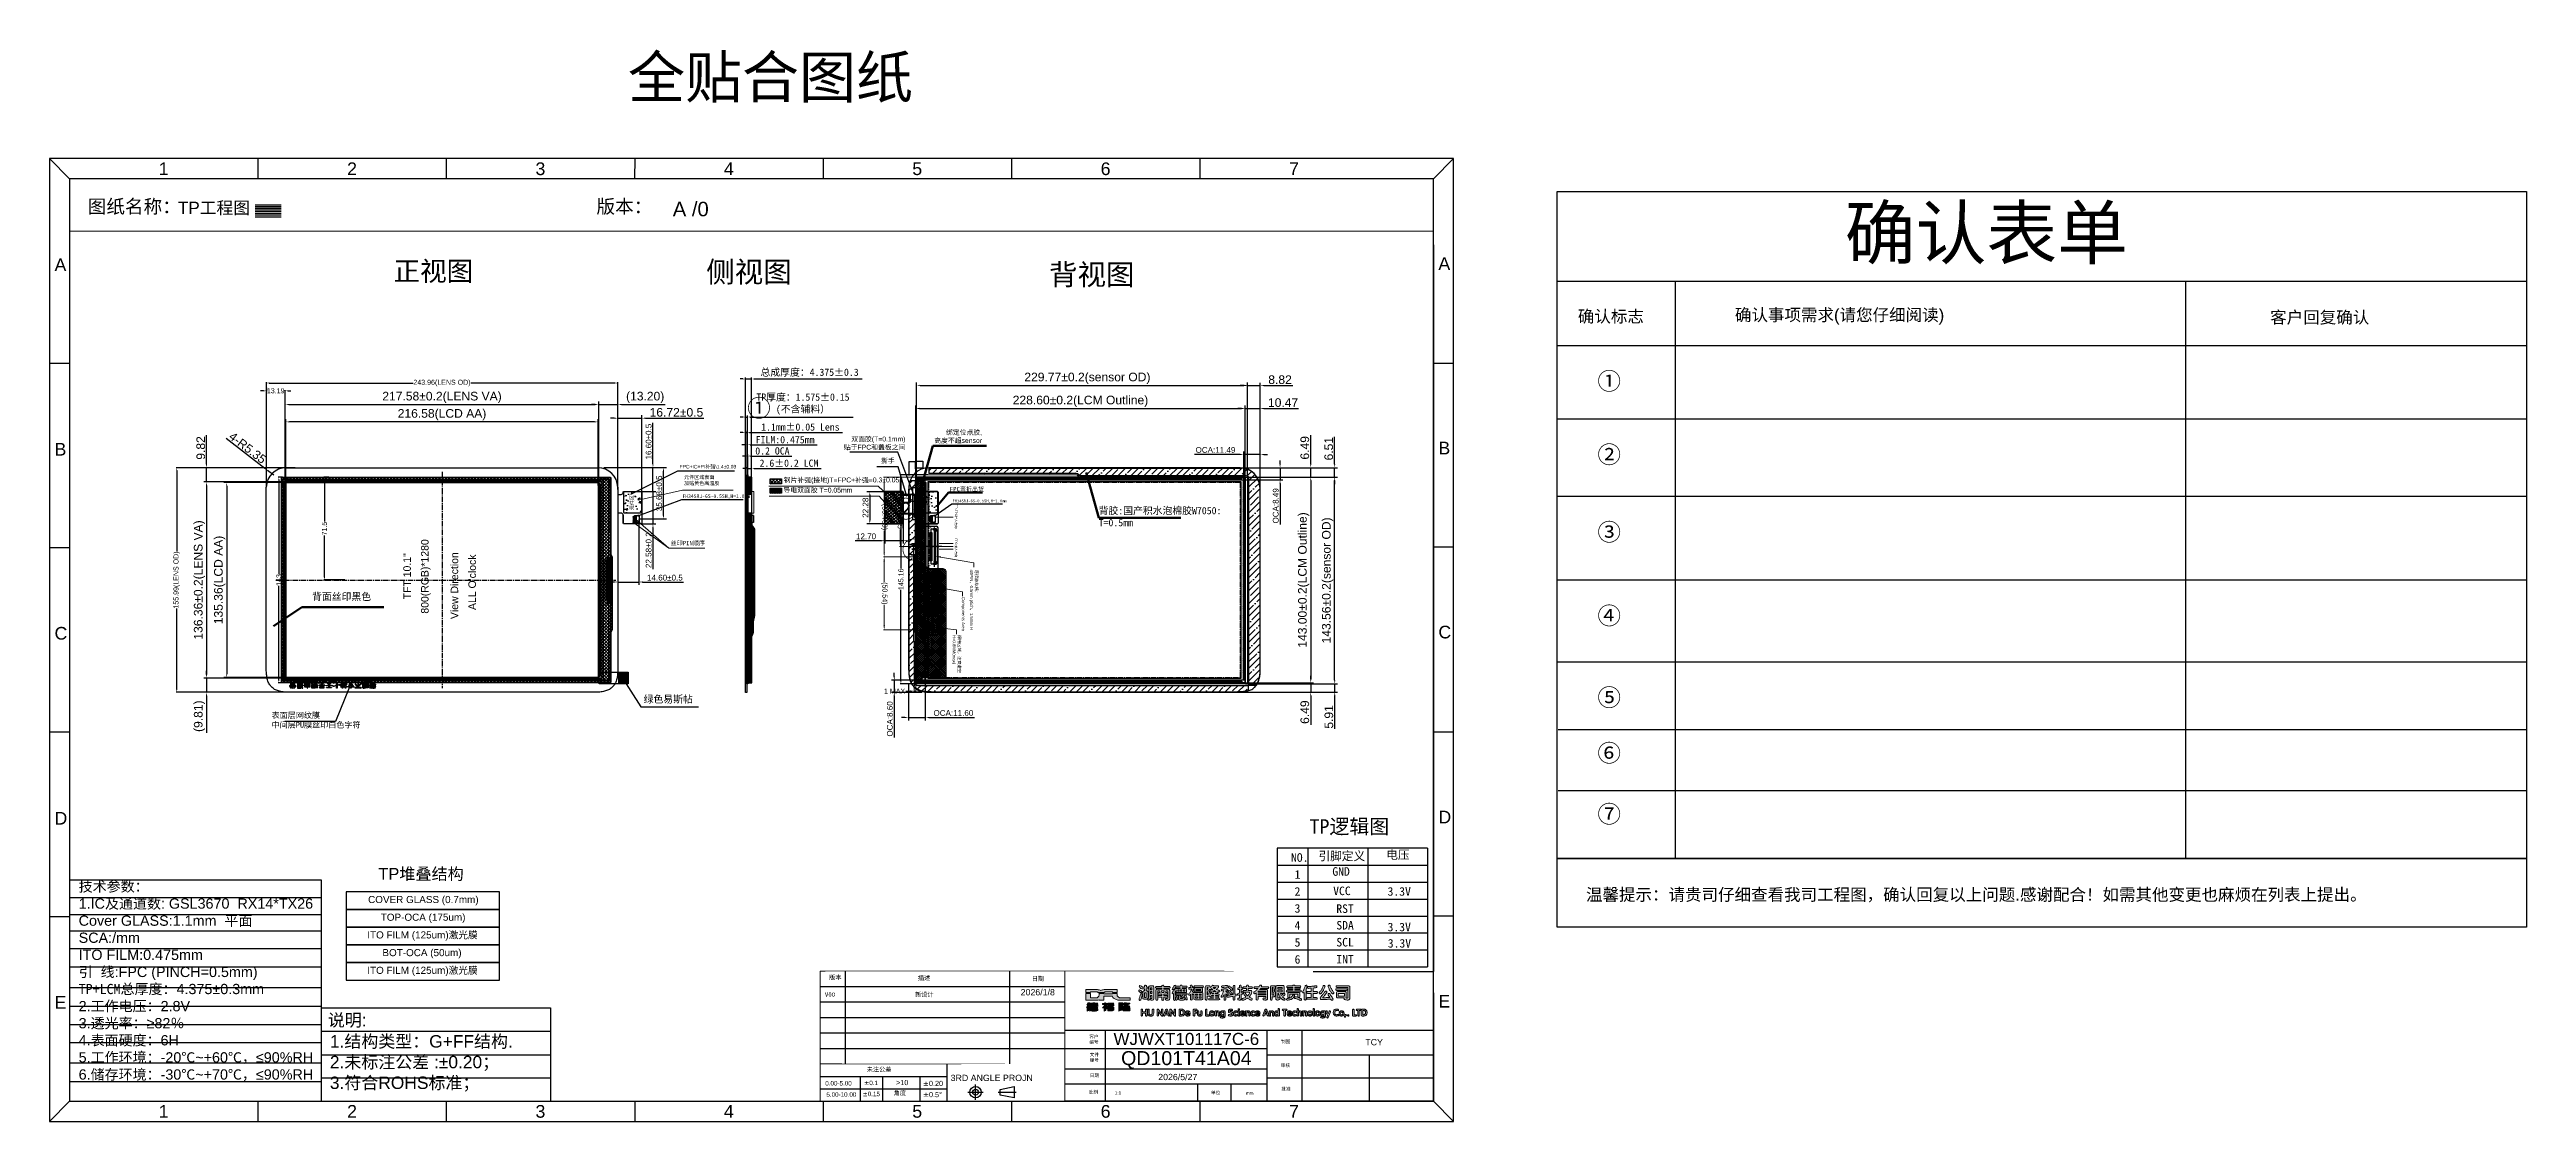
# Model space of a CAD drawing. Header units: millimetres. Extents: x 20905 to 43117, y -15595 to -5301.
# Drawn here: x 22085 to 23804, y -15422 to -14677 of the extents above; entities that cross this region are included whole.
import ezdxf

# ---------------------------------------------------------------- set-up
doc = ezdxf.new("R2010")
doc.units = ezdxf.units.MM
doc.header["$LTSCALE"] = 0.2
doc.header["$PDMODE"] = 35
doc.linetypes.add('CENTER', pattern=[2, 1.25, -0.25, 0.25, -0.25])
doc.linetypes.add('CENTER2', pattern=[28.575, 19.05, -3.175, 3.175, -3.175])
for name, color, linetype in [('Center', 1, 'CENTER'), ('DIM', 4, 'Continuous'), ('Empty_Lay', 7, 'Continuous'), ('FPC', 32, 'Continuous'), ('LCD', 212, 'Continuous'), ('LCM', 5, 'Continuous'), ('LENS', 6, 'Continuous'), ('OCA', 1, 'Continuous'), ('PET保护膜', 3, 'Continuous'), ('SENSOR', 7, 'Continuous'), ('tape', 62, 'Continuous'), ('元件', 1, 'Continuous'), ('反射', 4, 'Continuous'), ('图形外框', 7, 'Continuous'), ('泡棉胶', 122, 'Continuous'), ('背保', 54, 'Continuous'), ('背胶', 2, 'Continuous'), ('铁框', 11, 'Continuous')]:
    doc.layers.add(name, color=color, linetype=linetype)
doc.layers.add('HOU', color=7, linetype='Continuous', lineweight=13)
doc.layers.add('补强', color=13, linetype='Continuous', lineweight=0)
doc.styles.add('2', font='')
doc.styles.add('Arial', font='arial.ttf')
doc.styles.get("Standard").update_dxf_attribs({"font": 'simhei.ttf'})
doc.styles.add('TXT', font='arial.ttf', dxfattribs={"height": 3.5})
doc.styles.add('宋体', font='arial.ttf')
doc.styles.get('2').set_extended_font_data('SimSun')
doc.dimstyles.new('11', dxfattribs={"dimtxt": 4, "dimasz": 1.8, "dimexe": 1, "dimexo": 1, "dimgap": 1, "dimtad": 1, "dimzin": 9, "dimdsep": 46, "dimtxsty": 'Standard', "dimcen": 1, "dimclrd": 256, "dimclre": 256, "dimclrt": 256, "dimadec": 3, "dimazin": 0, "dimtfac": 1, "dimtmove": 0, "dimatfit": 3, "dimfxl": 1, "dimarcsym": 0})
doc.dimstyles.new('D00A', dxfattribs={"dimtxt": 3, "dimasz": 2, "dimexe": 1.25, "dimexo": 0.625, "dimtad": 0, "dimdsep": 46, "dimtxsty": '宋体', "dimcen": 2.5, "dimclrd": 3, "dimclre": 3, "dimclrt": 3, "dimadec": 0, "dimazin": 0, "dimtfac": 1, "dimtmove": 0, "dimatfit": 3, "dimfxl": 1, "dimarcsym": 0})
doc.dimstyles.new('D3.0', dxfattribs={"dimtxt": 3, "dimasz": 1.8, "dimexe": 1.2, "dimexo": 1.2, "dimgap": 1.2, "dimtad": 0, "dimzin": 1, "dimdsep": 46, "dimtxsty": '宋体', "dimcen": 0, "dimclrd": 3, "dimclre": 3, "dimclrt": 3, "dimadec": 0, "dimazin": 0, "dimtfac": 1, "dimtmove": 0, "dimatfit": 3, "dimfxl": 1, "dimlwd": 5, "dimlwe": 5, "dimarcsym": 0})
doc.dimstyles.new('Dim', dxfattribs={"dimtxt": 4, "dimasz": 3.5, "dimexe": 0, "dimexo": 0.2, "dimgap": 1, "dimtad": 1, "dimzin": 1, "dimdsep": 46, "dimtxsty": 'Arial', "dimcen": 2.5, "dimadec": 0, "dimazin": 0, "dimtp": 0.1, "dimtm": 0.1, "dimtfac": 1, "dimtmove": 0, "dimatfit": 3, "dimfxl": 1, "dimtolj": 1, "dimtzin": 0, "dimarcsym": 0})
doc.dimstyles.get("Standard").update_dxf_attribs({"dimtxt": 4, "dimasz": 2.5, "dimexe": 1, "dimexo": 1, "dimtad": 1, "dimdsep": 46, "dimtxsty": '宋体', "dimcen": 0.09, "dimclrd": 256, "dimclre": 256, "dimclrt": 256, "dimadec": 0, "dimazin": 0, "dimtp": 0.005, "dimtm": 0.005, "dimtfac": 1, "dimtofl": 0, "dimtmove": 0, "dimatfit": 3, "dimfxl": 1, "dimtolj": 1, "dimlwd": -1, "dimlwe": -1, "dimarcsym": 0})
doc.dimstyles.new('STANDARD$0', dxfattribs={"dimtxt": 1.8, "dimasz": 2, "dimexe": 0.5, "dimexo": 0.6, "dimgap": 0.3, "dimtad": 0, "dimzin": 9, "dimdsep": 46, "dimtxsty": 'TXT', "dimcen": -2, "dimclrd": 256, "dimclre": 256, "dimclrt": 256, "dimadec": 1, "dimazin": 2, "dimtp": 0.2, "dimtm": 0.2, "dimtfac": 0.5, "dimtmove": 0, "dimatfit": 3, "dimfxl": 1, "dimtolj": 2, "dimarcsym": 0})
doc.dimstyles.new('SVA', dxfattribs={"dimtxt": 3.5, "dimasz": 3, "dimexe": 0.5, "dimexo": 0.5, "dimtad": 0, "dimdec": 3, "dimdsep": 46, "dimtxsty": '宋体', "dimcen": 3, "dimadec": 0, "dimazin": 0, "dimtfac": 1, "dimtdec": 3, "dimtmove": 0, "dimatfit": 3, "dimfxl": 1.25, "dimlwd": 13, "dimlwe": 13, "dimarcsym": 0})
doc.dimstyles.new('标注1', dxfattribs={"dimscale": 2, "dimtxt": 2, "dimasz": 1.5, "dimexe": 0.6, "dimexo": 0.625, "dimtad": 1, "dimzin": 1, "dimdsep": 46, "dimtxsty": '2', "dimcen": 2.5, "dimclrd": 4, "dimclre": 4, "dimadec": 0, "dimazin": 0, "dimtfac": 1, "dimtmove": 0, "dimatfit": 3, "dimfxl": 1, "dimtolj": 1, "dimtzin": 0, "dimarcsym": 1})
pattern_1 = [(45, (-4098.1585, 698.7331), (-0.6735192, 0.6735192), []), (135, (-4098.1585, 698.7331), (-0.6735192, -0.6735192), [])]
pattern_2 = [(45, (2887.2658, -4253.14516), (-0.449012806, 0.449012806), []), (135, (2887.2658, -4253.14516), (-0.449012806, -0.449012806), [])]
pattern_3 = [(45, (-351.6157, -560.219), (-4.490128, 4.490128), []), (45, (-347.1255, -560.219), (-4.490128, 4.490128), [7.9375, -1.5875, 0, -1.5875])]

msp = doc.modelspace()

# ---------------------------------------------------------------- texts
at = {"style": '宋体'}
msp.add_text('确认表单', height=36.02566, dxfattribs=at).set_placement((23331.014, -14822.6351))
at = {"color": 0, "style": '宋体'}
for s, p in [('确认标志', (23145.7612, -14866.8882)), ('确认事项需求(请您仔细阅读)', (23254.7582, -14865.8761)), ('客户回复确认', (23626.2539, -14867.5678)), ('温馨提示：请贵司仔细查看我司工程图，确认回复以上问题.感谢配合！如需其他变更也麻烦在列表上提出。', (23151.4061, -15268.5329))]:
    msp.add_text(s, height=8.4, dxfattribs=at).set_placement(p)
at = {"color": 1, "char_height": 12, "width": 3.138098, "attachment_point": 1, "style": '宋体'}
for s, insert in [('①', (23159.3411, -14901.6938)), ('①', (22569.3, -14920.3949)), ('②', (23159.3411, -14952.6831)), ('②', (22671.2345, -14990.4868)), ('③', (23159.3411, -15006.5165)), ('③', (22676.5584, -15018.8786)), ('④', (23159.3411, -15064.6099)), ('⑤', (23159.3411, -15121.3841)), ('⑥', (23159.3411, -15160.0093)), ('⑦', (23159.3411, -15202.3809))]:
    msp.add_mtext(s, dxfattribs=dict(at, insert=insert))
at = {"color": 2, "lineweight": 0, "char_height": 3.3918, "attachment_point": 6, "style": '宋体'}
for s, insert, width in [('{\\fSimSun|b0|i0|c134|p2;双面胶}(T=0.1mm)\\P{\\fSimSun|b0|i0|c134|p2;贴于}FPC{\\fSimSun|b0|i0|c134|p2;和盖板之间}', (22679.0871, -14950.9234), 63.012082), ('绑定位点胶,\\P高度不超sensor', (22732.2918, -14946.2603), 49.975462)]:
    msp.add_mtext(s, dxfattribs=dict(at, insert=insert, width=width))
at = {"attachment_point": 1, "style": '宋体'}
for s, insert, char_height, width in [('FPC+IC+PI{\\fSimSun|b0|i0|c134|p2;补强}\\\\1.4±0.03', (22522.3248, -14965.8347), 2.5, 39.898738), ('{\\fSimSun|b0|i0|c134|p2;撕手}', (22662.1459, -14961.2795), 3.3918, 9.866026), ('{\\fSimSun|b0|i0|c134|p2;\\C0;FH34SRJ-6S-0.5SH,H=1.0mm}', (22524.3716, -14986.3375), 2.5, 42.750889), ('导电双面胶 T=0.05mm \\P', (22594.4636, -14981.6954), 3.3918, 51.117655), ('{\\fSimSun|b0|i0|c134|p2;钢片补强}({\\fSimSun|b0|i0|c134|p2;接地})T=FPC+{\\fSimSun|b0|i0|c134|p2;补强}=0.3%%P0.05', (22594.6617, -14974.6205), 3.3917996, 82.358482), ('{\\fSimSun|b0|i0|c134|p2;\\C0;FH34SRJ-6S-0.5SH,H=1.0mm}', (22711.7576, -14989.8448), 2, 27.566439)]:
    msp.add_mtext(s, dxfattribs=dict(at, insert=insert, char_height=char_height, width=width))
at = {"layer": 'DIM', "attachment_point": 1, "style": '宋体'}
for s, insert, char_height, width in [('{\\fSimSun|b0|i0|c134|p2;\\C1;元件区域表面\\P加贴黄色高温胶}', (22525.5261, -14973.1636), 2.5, 36.009371), ('{\\fSimHei|b0|i0|c134|p49;背胶:国产积水泡棉胶W7050: T=0.5mm}', (22813.2243, -14995.1421), 5, 91.481493), ('{\\fSimSun|b0|i0|c134|p2;\\C1;丝印PIN顺序}', (22516.1612, -15018.6583), 3, 36.009371), ('{\\fSimHei|b0|i0|c134|p49;背面丝印黑色}', (22267.3302, -15054.8397), 5, 80.515949), ('{\\fSimSun|b0|i0|c134|p2;绿色易斯帖}', (22497.4418, -15126.0566), 5, 79.68), ('{\\fSimHei|b0|i0|c134|p49;表面层网纹膜\\P中间层PU膜丝印白色字符}', (22239.2384, -15137.7815), 4, 72.604559), ('TP{\\fSimHei|b0|i0|c134|p49;堆叠结构}', (22313.2546, -15245.8212), 8.194867, 71.286298)]:
    msp.add_mtext(s, dxfattribs=dict(at, insert=insert, char_height=char_height, width=width))
at = {"layer": 'DIM', "color": 1, "insert": (22709.8668, -14981.1635), "char_height": 3, "width": 91.481493, "attachment_point": 1, "style": '宋体'}
msp.add_mtext('{\\fSimHei|b0|i0|c134|p49;FPC弯折出货}', dxfattribs=at)
at = {"layer": 'DIM', "color": 1, "linetype": 'ByBlock', "insert": (22715.0409, -14993.5121), "char_height": 1.55063, "width": 17.628417, "attachment_point": 1, "rotation": 270, "style": '宋体'}
msp.add_mtext('TP-FPC{\\fSimSun|b0|i0|c134|p2;插入方向}', dxfattribs=at)
at = {"layer": 'DIM', "color": 3, "insert": (22959.591, -15211.9717), "char_height": 10.138288, "width": 207.930987, "attachment_point": 1, "style": '宋体'}
msp.add_mtext('{\\fSimHei|b0|i0|c134|p2;TP逻辑图}', dxfattribs=at)
at = {"layer": 'Empty_Lay', "color": 2, "char_height": 5.94, "attachment_point": 1}
for s, insert, width in [('NO.', (22946.7017, -15235.5898), 20.017782), ('引脚定义', (22965.7829, -15234.5748), 48.762527), ('GND', (22975.3798, -15245.2901), 20.017782), ('电压', (23012.8301, -15233.6755), 48.762527), ('2', (22949.1892, -15259.1558), 20.017782), ('1', (22949.1892, -15247.3679), 20.017782), ('VCC', (22975.9718, -15258.7472), 20.017782), ('3.3V', (23013.729, -15259.1558), 21.885007), ('3', (22949.1892, -15270.9437), 20.017782), ('RST', (22978.1525, -15271.1239), 20.017782), ('4', (22949.1892, -15282.7317), 20.017782), ('5', (22949.1892, -15294.5196), 20.017782), ('SDA', (22978.1525, -15282.6318), 20.017782), ('SCL', (22978.1525, -15294.4198), 20.017782), ('3.3V', (23013.7378, -15283.8737), 21.885007), ('3.3V', (23013.8749, -15295.172), 21.885007), ('6', (22949.1892, -15306.3075), 20.017782), ('INT', (22978.1525, -15306.2077), 20.017782)]:
    msp.add_mtext(s, dxfattribs=dict(at, insert=insert, width=width))
at = {"layer": 'FPC', "color": 6, "char_height": 0.6, "width": 0.367236, "attachment_point": 3, "rotation": 270}
for s, insert in [('1', (22490.1203, -15004.9064)), ('6', (22490.228, -15001.8676)), ('6', (22695.7745, -15001.8676)), ('1', (22695.788, -15005.2382))]:
    msp.add_mtext(s, dxfattribs=dict(at, insert=insert))
at = {"layer": '元件', "color": 0, "lineweight": 9, "char_height": 2.5, "width": 11.027006, "attachment_point": 3, "rotation": 90}
for insert in [(22488.006, -14986.7842), (22693.5525, -14986.7842)]:
    msp.add_mtext('元件区', dxfattribs=dict(at, insert=insert))
at = {"layer": '图形外框', "style": '宋体'}
for s, height, p in [('1', 8.8001, (22160.9027, -14764.5591)), ('2', 8.8001, (22291.6466, -14764.5591)), ('3', 8.8001, (22422.3904, -14764.5591)), ('4', 8.8001, (22553.1343, -14764.5591)), ('5', 8.8001, (22683.8781, -14764.5591)), ('6', 8.8001, (22814.622, -14764.5591)), ('7', 8.8001, (22945.3658, -14764.5591)), ('A', 8.8001, (22088.5974, -14831.2636)), ('A', 8.8001, (23048.9911, -14830.4258)), ('B', 8.8001, (22088.5974, -14959.3926)), ('B', 8.8001, (23048.9911, -14958.5547)), ('C', 8.8001, (22088.5974, -15087.2117)), ('C', 8.8001, (23048.9911, -15086.3739)), ('D', 8.8001, (22088.5974, -15215.6927)), ('D', 8.8001, (23048.9911, -15214.8548)), ('E', 8.8001, (22088.5974, -15343.6035)), ('说明:', 8.62939, (22278.2615, -15355.8211)), ('E', 8.8001, (23048.9911, -15342.7656)), ('1', 8.8001, (22160.9027, -15419.2841)), ('2', 8.8001, (22291.6466, -15419.2841)), ('3', 8.8001, (22422.3904, -15419.2841)), ('4', 8.8001, (22553.1343, -15419.2841)), ('5', 8.8001, (22683.8781, -15419.2841)), ('6', 8.8001, (22814.622, -15419.2841)), ('7', 8.8001, (22945.3658, -15419.2841))]:
    msp.add_text(s, height=height, dxfattribs=at).set_placement(p)
at = {"layer": '图形外框', "color": 0, "style": '宋体'}
for s, height, p in [('3RD ANGLE PROJN', 4.370345, (22710.51, -15393.8213)), ('1:1', 2.29283, (22824.426, -15403.1503)), ('mm', 2.29283, (22915.3198, -15403.3003))]:
    msp.add_text(s, height=height, dxfattribs=at).set_placement(p)
at = {"layer": '图形外框', "lineweight": 0, "attachment_point": 1, "style": '宋体'}
for s, insert, char_height, width in [('{\\fSimSun|b0|i0|c134|p54;\\H0.7552x;全贴合图纸}', (22486.6184, -14681.9964), 38.389644, 219.873755), ('图纸名称：', (22111.6217, -14781.6458), 9.47323, 88.485401), ('{\\fArial|b0|i0|c0|p32;TP}工程图', (22174.1977, -14783.0372), 8.511641, 88.82505), ('版本：', (22464.6794, -14781.6458), 9.47323, 88.485401), ('{\\fArial|b0|i0|c0|p32;A /0}', (22517.6521, -14783.1215), 10.051626, 45.979016), ('{\\fSimSun|b0|i0|c134|p54;\\H0.7049x;正视图}', (22323.8259, -14824.5), 19.194822, 66.740056), ('{\\fSimSun|b0|i0|c134|p54;\\H0.7552x;侧视图}', (22540.8721, -14824.5562), 19.194822, 109.936877), ('{\\fSimSun|b0|i0|c134|p54;\\H0.7552x;背视图}', (22778.7656, -14826.4011), 19.194822, 79.230509)]:
    msp.add_mtext(s, dxfattribs=dict(at, insert=insert, char_height=char_height, width=width))
at = {"layer": '图形外框', "color": 7, "insert": (22105.3378, -15255.1067), "char_height": 7.1213568, "width": 602.478396, "attachment_point": 1, "style": '宋体'}
msp.add_mtext('{\\fSimSun|b0|i0|c134|p54;技术参数\\fSimHei|b0|i0|c134|p49;：}\\P{\\C0;1.IC\\fSimHei|b0|i0|c134|p49;及通道数\\fArial|b0|i0|c0|p34;: GSL3670  RX14*TX26  \\PCover GLASS:1.1mm  \\fSimHei|b0|i0|c134|p49;平面\\fArial|b0|i0|c0|p34;\\PSCA:/mm\\PITO \\C256;FILM\\C0;:0.475mm\\P\\fSimHei|b0|i0|c134|p49;引\\fArial|b0|i0|c0|p34;  \\fSimHei|b0|i0|c134|p49;线\\fArial|b0|i0|c0|p34;:FPC (PINCH=0.5mm)\\P\\fSimHei|b0|i0|c134|p49;TP+LCM总厚度：\\fArial|b0|i0|c0|p34;4.375%%P0.3mm\\P2.\\fSimHei|b0|i0|c134|p49;工作电压：\\fArial|b0|i0|c0|p34;2.8V\\P3.\\fSimHei|b0|i0|c134|p49;透光率：\\fArial|b0|i0|c0|p34;≥82\\fSimHei|b0|i0|c134|p49;％\\fArial|b0|i0|c0|p34;\\P4.\\fSimHei|b0|i0|c134|p49;表面硬度：\\fArial|b0|i0|c0|p34;6H\\P5.\\fSimHei|b0|i0|c134|p49;工作环境：\\fArial|b0|i0|c0|p34;-20\\fSimHei|b0|i0|c0|p49;℃\\fArial|b0|i0|c0|p34;~+60\\fSimHei|b0|i0|c0|p49;℃\\fSimHei|b0|i0|c134|p49;，\\fArial|b0|i0|c0|p34;≤90%RH\\P6.\\fSimHei|b0|i0|c134|p49;储存环境：\\fArial|b0|i0|c0|p34;-30\\fSimHei|b0|i0|c0|p49;℃\\fArial|b0|i0|c0|p34;~+70\\fSimHei|b0|i0|c0|p49;℃\\fSimHei|b0|i0|c134|p49;，\\fArial|b0|i0|c0|p34;≤90%RH}', dxfattribs=at)
at = {"layer": '图形外框', "color": 6, "insert": (22306.2112, -15265.2868), "char_height": 4.91692, "width": 80.690854, "attachment_point": 1, "style": '宋体'}
msp.add_mtext('COVER GLASS (0.7mm)', dxfattribs=at)
at = {"layer": '图形外框', "color": 1, "char_height": 4.91692, "width": 68.371259, "attachment_point": 1, "style": '宋体'}
for s, insert in [('TOP-OCA (175um)', (22315.0102, -15277.5791)), ('BOT-OCA (50um)', (22316.1445, -15302.1637))]:
    msp.add_mtext(s, dxfattribs=dict(at, insert=insert))
at = {"layer": '图形外框', "style": '宋体'}
for s, insert, char_height, width, attachment_point in [(' ITO FILM (125um){\\fSimHei|b0|i0|c134|p49;激光膜}', (22303.7264, -15289.8714), 4.91692, 80.735944, 1), (' ITO FILM (125um){\\fSimHei|b0|i0|c134|p49;激光膜}', (22303.7264, -15314.456), 4.91692, 80.735944, 1), ('{\\fSimSun|b0|i0|c134|p2;V00}', (22623.2016, -15332.1783), 3.057106, 13.851524, 1), ('{\\fSimSun|b0|i0|c134|p2;新设计}', (22685.7876, -15332.1783), 3.057106, 13.851524, 1), ('{\\C4;2026/1/8}', (22770.9588, -15329.965), 4.367295, 35.068666, 2), ('1.{\\fSimHei|b0|i0|c134|p49;结构类型：\\fArial|b0|i0|c0|p34;\\C0;G+FF\\fSimSun|b0|i0|c134|p34;\\C256;结构}.\\P2.{\\fSimHei|b0|i0|c134|p49;未标注公差} :%%P0.20{\\fSimHei|b0|i0|c134|p49;；}\\P3.{\\fSimHei|b0|i0|c134|p49;符合}ROHS{\\fSimHei|b0|i0|c134|p49;标准；}', (22279.6908, -15361.9327), 8.629391, 425.231125, 1), ('WJWXT101117C-6', (22874.0763, -15360.3842), 8.4, 100.928046, 2), ('TCY', (23004.3721, -15364.6439), 4.36729, 35.068666, 2), ('QD101T41A04', (22874.0763, -15373.027), 9.72, 100.928046, 2), ('{\\C4;2026/5/27}', (22868.1307, -15388.8347), 4.367295, 35.068666, 2)]:
    msp.add_mtext(s, dxfattribs=dict(at, insert=insert, char_height=char_height, width=width, attachment_point=attachment_point))
at = {"layer": '图形外框', "color": 0, "style": '宋体'}
for s, insert, char_height, width, attachment_point in [('{\\fSimSun|b0|i0|c134|p54;版本}', (22626.1773, -15320.3298), 3.057106, 17.022744, 1), ('{\\fSimSun|b0|i0|c134|p54;描述}', (22687.7651, -15320.633), 3.057106, 27.67302, 1), ('{\\fSimSun|b0|i0|c134|p2;日期}', (22766.8083, -15321.1282), 3.057106, 23.30884, 1), ('{\\fSimSun|b0|i0|c134|p54;客户编号}', (22806.7552, -15361.8095), 2.29283, 6.888679, 1), ('{\\fSimSun|b0|i0|c134|p54;制图}', (22939.8149, -15365.203), 2.29283, 12.767058, 1), ('{\\fSimSun|b0|i0|c134|p54;未注公差}', (22660.8283, -15384.2013), 3.057106, 21.416796, 2), ('{\\fSimSun|b0|i0|c134|p54;文件编号}', (22807.0245, -15374.297), 2.29283, 6.888679, 1), ('{\\fSimSun|b0|i0|c134|p54;审核}', (22939.6028, -15381.7869), 2.29283, 12.767058, 1), ('0.00-5.00', (22632.6618, -15393.8025), 3.11301, 24.88144, 2), ('5.00-10.00', (22634.65, -15401.6212), 3.11301, 24.88144, 2), ('{\\fVerdana|b0|i0|c134|p34;%%P}0.15', (22655.4161, -15401.2204), 3.113008, 24.88144, 2), ('{\\fVerdana|b0|i0|c134|p34;%%P}0.1', (22655.2808, -15393.5555), 3.113008, 24.88144, 2), ('{\\fSimSun|b0|i0|c134|p54;角度}', (22675.2934, -15400.576), 3.057106, 24.88144, 2), ('>10', (22676.8998, -15393.0385), 3.61607, 24.88144, 2), ('{\\fVerdana|b0|i0|c134|p34;%%P}0.20', (22698.2536, -15393.6906), 3.61607, 24.88144, 2), ('{\\fVerdana|b0|i0|c134|p34;%%P}0.5°', (22697.8724, -15401.4017), 3.61607, 24.88144, 2), ('{\\fSimSun|b0|i0|c134|p54;比例}', (22806.6716, -15400.3132), 2.29283, 12.767058, 1), ('{\\fSimSun|b0|i0|c134|p54;日期}', (22807.0245, -15388.71), 2.29283, 12.767058, 1), ('{\\fSimSun|b0|i0|c134|p54;单位}', (22891.1614, -15400.6683), 2.29283, 12.767058, 1), ('{\\fSimSun|b0|i0|c134|p54;批准}', (22940.0402, -15398.0706), 2.29283, 12.767058, 1)]:
    msp.add_mtext(s, dxfattribs=dict(at, insert=insert, char_height=char_height, width=width, attachment_point=attachment_point))

# ---------------------------------------------------------------- blocks, each defined once
blk = doc.blocks.new('*D40')
at = {"layer": 'Defpoints', "color": 0, "transparency": 16777216}
for p in [(22569.2, -14943.3), (22568.1, -14967.7), (22569.2, -14967.7)]:
    blk.add_point(p, dxfattribs=at)
at = {"layer": 'DIM', "lineweight": -2, "transparency": 16777216}
for p, q in [((22566.3, -14943.3), (22564.5, -14943.3)), ((22568.1, -14966.7), (22568.1, -14942.3)), ((22568.1, -14943.3), (22569.2, -14943.3)), ((22569.2, -14966.7), (22569.2, -14942.3)), ((22571, -14943.3), (22635.4, -14943.3))]:
    blk.add_line(p, q, dxfattribs=at)
at = {"layer": 'DIM', "transparency": 16777216}
for points in [[(22566.3, -14943), (22566.3, -14943.6), (22568.1, -14943.3)], [(22571, -14943), (22571, -14943.6), (22569.2, -14943.3)]]:
    blk.add_solid(points, dxfattribs=at)
at = {"layer": 'DIM', "lineweight": 9, "transparency": 16777216, "insert": (22606.2, -14939.6), "char_height": 5, "attachment_point": 5}
blk.add_mtext('1.1mm%%P0.05 Lens', dxfattribs=at)
blk = doc.blocks.new('*D41')
at = {"layer": 'Defpoints', "color": 0, "transparency": 16777216}
for p in [(22569.6, -14951.9), (22569.2, -14972.7), (22569.6, -14972.7)]:
    blk.add_point(p, dxfattribs=at)
at = {"layer": 'DIM', "lineweight": -2, "transparency": 16777216}
for p, q in [((22567.4, -14951.9), (22565.6, -14951.9)), ((22569.2, -14971.7), (22569.2, -14950.9)), ((22569.2, -14951.9), (22569.6, -14951.9)), ((22569.6, -14971.7), (22569.6, -14950.9)), ((22571.4, -14951.9), (22617.9, -14951.9))]:
    blk.add_line(p, q, dxfattribs=at)
at = {"layer": 'DIM', "transparency": 16777216}
for points in [[(22567.4, -14951.6), (22567.4, -14952.2), (22569.2, -14951.9)], [(22571.4, -14951.6), (22571.4, -14952.2), (22569.6, -14951.9)]]:
    blk.add_solid(points, dxfattribs=at)
at = {"layer": 'DIM', "lineweight": 9, "transparency": 16777216, "insert": (22595.6, -14948.4), "char_height": 5, "attachment_point": 5}
blk.add_mtext('FILM:0.475{\\A0;mm}', dxfattribs=at)
blk = doc.blocks.new('*D42')
at = {"layer": 'Defpoints', "color": 0, "transparency": 16777216}
for p in [(22466.3, -14923.9), (22248.7, -14977.6), (22466.3, -14977.6)]:
    blk.add_point(p, dxfattribs=at)
at = {"layer": 'DIM', "lineweight": -2, "transparency": 16777216}
for p, q in [((22248.7, -14977.1), (22248.7, -14921.9)), ((22251.2, -14923.9), (22463.8, -14923.9)), ((22466.3, -14977.1), (22466.3, -14921.9))]:
    blk.add_line(p, q, dxfattribs=at)
at = {"layer": 'DIM', "transparency": 16777216}
for points in [[(22251.2, -14923.5), (22251.2, -14924.3), (22248.7, -14923.9)], [(22463.8, -14923.5), (22463.8, -14924.3), (22466.3, -14923.9)]]:
    blk.add_solid(points, dxfattribs=at)
at = {"layer": 'DIM', "transparency": 16777216, "insert": (22357.5, -14919), "char_height": 6, "attachment_point": 5, "style": '宋体'}
blk.add_mtext('\\A2;217.58%%P0.2(LENS VA)', dxfattribs=at)
blk = doc.blocks.new('*D43')
at = {"layer": 'Defpoints', "color": 0, "transparency": 16777216}
for p in [(22248.7, -14977.6), (22194.1, -15114), (22248.7, -15114)]:
    blk.add_point(p, dxfattribs=at)
at = {"layer": 'DIM', "lineweight": -2, "transparency": 16777216}
for p, q in [((22248.2, -14977.6), (22192.1, -14977.6)), ((22194.1, -14980.1), (22194.1, -15111.5)), ((22248.2, -15114), (22192.1, -15114))]:
    blk.add_line(p, q, dxfattribs=at)
at = {"layer": 'DIM', "transparency": 16777216}
for points in [[(22193.7, -14980.1), (22194.5, -14980.1), (22194.1, -14977.6)], [(22193.7, -15111.5), (22194.5, -15111.5), (22194.1, -15114)]]:
    blk.add_solid(points, dxfattribs=at)
at = {"layer": 'DIM', "transparency": 16777216, "insert": (22189.2, -15045.8), "char_height": 6, "attachment_point": 5, "rotation": 90, "style": '宋体'}
blk.add_mtext('\\A2;136.36%%P0.2(LENS VA)', dxfattribs=at)
blk = doc.blocks.new('*D44')
at = {"layer": 'Defpoints', "color": 0, "transparency": 16777216}
for p in [(22479.5, -14923.9), (22466.3, -14977.6), (22479.5, -14973.7)]:
    blk.add_point(p, dxfattribs=at)
at = {"layer": 'DIM', "lineweight": -2, "transparency": 16777216}
for p, q in [((22463.8, -14923.9), (22461.3, -14923.9)), ((22466.3, -14977.1), (22466.3, -14921.9)), ((22466.3, -14923.9), (22479.5, -14923.9)), ((22479.5, -14973.2), (22479.5, -14921.9)), ((22482, -14923.9), (22512.4, -14923.9))]:
    blk.add_line(p, q, dxfattribs=at)
at = {"layer": 'DIM', "transparency": 16777216}
for points in [[(22463.8, -14923.5), (22463.8, -14924.3), (22466.3, -14923.9)], [(22482, -14923.5), (22482, -14924.3), (22479.5, -14923.9)]]:
    blk.add_solid(points, dxfattribs=at)
at = {"layer": 'DIM', "transparency": 16777216, "insert": (22498.5, -14919), "char_height": 6, "attachment_point": 5, "style": '宋体'}
blk.add_mtext('\\A2;(13.20)', dxfattribs=at)
blk = doc.blocks.new('*D45')
at = {"layer": 'Defpoints', "color": 0}
for p in [(22194.1, -15123.8), (22248.7, -15114), (22253.7, -15123.8)]:
    blk.add_point(p, dxfattribs=at)
at = {"layer": 'DIM', "lineweight": -2}
for p, q in [((22194.1, -15111.5), (22194.1, -15109)), ((22248.2, -15114), (22192.1, -15114)), ((22253.2, -15123.8), (22192.1, -15123.8)), ((22194.1, -15114), (22194.1, -15123.8)), ((22194.1, -15126.3), (22194.1, -15151.9))]:
    blk.add_line(p, q, dxfattribs=at)
at = {"layer": 'DIM'}
for points in [[(22193.7, -15111.5), (22194.5, -15111.5), (22194.1, -15114)], [(22193.7, -15126.3), (22194.5, -15126.3), (22194.1, -15123.8)]]:
    blk.add_solid(points, dxfattribs=at)
at = {"layer": 'DIM', "insert": (22189.2, -15140.4), "char_height": 6, "attachment_point": 5, "rotation": 90, "style": '宋体'}
blk.add_mtext('\\A2;(9.81)', dxfattribs=at)
blk = doc.blocks.new('*D46')
at = {"layer": 'Defpoints', "color": 0}
for p in [(22194.1, -14967.8), (22256, -14967.8), (22248.7, -14977.6)]:
    blk.add_point(p, dxfattribs=at)
at = {"layer": 'DIM', "lineweight": -2}
for p, q in [((22194.1, -14965.3), (22194.1, -14945.3)), ((22255.5, -14967.8), (22192.1, -14967.8)), ((22194.1, -14977.6), (22194.1, -14967.8)), ((22248.2, -14977.6), (22192.1, -14977.6)), ((22194.1, -14980.1), (22194.1, -14982.6))]:
    blk.add_line(p, q, dxfattribs=at)
at = {"layer": 'DIM'}
for points in [[(22193.7, -14965.3), (22194.5, -14965.3), (22194.1, -14967.8)], [(22193.7, -14980.1), (22194.5, -14980.1), (22194.1, -14977.6)]]:
    blk.add_solid(points, dxfattribs=at)
at = {"layer": 'DIM', "insert": (22190.1, -14954.1), "char_height": 6, "attachment_point": 5, "rotation": 90, "style": '宋体'}
blk.add_mtext('\\A2;9.82', dxfattribs=at)
blk = doc.blocks.new('*D47')
at = {"layer": 'Defpoints', "color": 0, "transparency": 16777216}
for p in [(22569.6, -14932.6), (22568.1, -14967.7), (22569.6, -14973.1)]:
    blk.add_point(p, dxfattribs=at)
at = {"layer": 'DIM', "lineweight": -2, "transparency": 16777216}
for p, q in [((22566.3, -14932.6), (22564.5, -14932.6)), ((22568.1, -14966.7), (22568.1, -14931.6)), ((22568.1, -14932.6), (22569.6, -14932.6)), ((22569.6, -14972.1), (22569.6, -14931.6)), ((22571.4, -14932.6), (22642.9, -14932.6))]:
    blk.add_line(p, q, dxfattribs=at)
at = {"layer": 'DIM', "transparency": 16777216}
for points in [[(22566.3, -14932.3), (22566.3, -14932.9), (22568.1, -14932.6)], [(22571.4, -14932.3), (22571.4, -14932.9), (22569.6, -14932.6)]]:
    blk.add_solid(points, dxfattribs=at)
at = {"layer": 'DIM', "lineweight": 9, "transparency": 16777216, "insert": (22608, -14923.6), "char_height": 5, "attachment_point": 5}
blk.add_mtext('TP厚度：1.575%%P0.15\\P(不含辅料）', dxfattribs=at)
blk = doc.blocks.new('AUDIT_I_220730101107-2')
at = {"layer": 'FPC'}
h = blk.add_hatch(dxfattribs=at)
h.set_pattern_fill('AR-CONC', color=256, scale=0.05, style=0)
h.set_pattern_definition([(50, (-29004.0766, -694.529), (9.1092334, -0.7969543), [0.9525, -10.4775]), (355, (-29004.077, -694.529), (-1.7621413, 9.552832), [0.762, -8.382]), (100.451, (-29003.3175, -694.595), (7.347125, 8.7558344), [0.8095, -8.9045]), (46.1842, (-29004.077, -691.989), (13.553952, -2.1021164), [1.42875, -15.71625]), (96.6356, (-29002.947, -692.164), (11.870212, 12.371278), [1.21425, -13.35675]), (351.184, (-29004.077, -691.989), (11.87023, 12.371256), [1.143, -12.573]), (21, (-29002.8066, -692.624), (7.580744, -5.113276), [0.9525, -10.4775]), (326, (-29002.807, -692.624), (3.0901014, 9.2093983), [0.762, -8.382]), (71.4514, (-29002.175, -693.05), (10.6708245, 4.096143), [0.8095, -8.9045]), (37.5, (-29004.0766, -694.5287), (0.15443016, 4.22775194), [0, -8.2804, 0, -8.509, 0, -8.41375]), (7.5, (-29004.0766, -694.5287), (3.3409831, 5.00902874), [0, -4.8514, 0, -8.0899, 0, -3.20675]), (327.5, (-29006.9087, -694.5287), (6.77952976, -0.2864372), [0, -3.175, 0, -9.906, 0, -13.1445]), (317.5, (-29008.179, -694.529), (7.4064591, 1.2713246), [0, -4.1275, 0, -6.5786, 0, -9.3345])])
edge = h.paths.add_edge_path()
edge.add_line((11.5, -8.1), (-2, -8.1))
edge.add_arc((-2, -7.7), 0.35, 180, 270, ccw=False)
edge.add_line((-2.3, -7.7), (-2.3, 4.3))
edge.add_arc((-2, 4.3), 0.35, 89.9871, 180, ccw=False)
edge.add_arc((-2, 6.3), 1.65, 269.9871, 270)
edge.add_line((-2, 4.6), (11.9, 4.6))
edge.add_arc((11.9, 4.1), 0.5, 0, 90, ccw=False)
edge.add_line((12.4, 4.1), (12.4, -7.2))
edge.add_arc((11.5, -7.2), 0.85, 270, 360, ccw=False)
blk = doc.blocks.new('Z$W@#3A296A24')
at = {"color": 7, "linetype": 'Continuous'}
for p, q in [((0, 4.4), (1.8, 4.4)), ((0, 4.4), (0, 0.6)), ((0, 0.6), (1.8, 0.6)), ((0.1, 4.3), (0.6, 4.3)), ((0.1, 4.2), (0.1, 4.3)), ((0.4, 4.2), (0.1, 4.2)), ((0.2, 4.1), (0.1, 4)), ((0.1, 3.8), (0.1, 4)), ((0.1, 3.8), (0.1, 3.8)), ((0.1, 3.8), (0.1, 3.7)), ((0.1, 3.5), (0.1, 3.7)), ((0.1, 3.5), (0.2, 3.4)), ((0.4, 4.2), (0.2, 4.1)), ((0.2, 3.9), (0.3, 4)), ((0.2, 3.9), (0.2, 3.8)), ((0.3, 3.8), (0.2, 3.8)), ((0.2, 3.6), (0.2, 3.7)), ((0.2, 3.7), (0.3, 3.7)), ((0.3, 3.5), (0.2, 3.6)), ((0.5, 3.4), (0.2, 3.4)), ((0.3, 1.1), (0.2, 1)), ((0.2, 1), (0.2, 0.9)), ((0.2, 0.9), (0.2, 1)), ((0.2, 1), (0.2, 1)), ((0.2, 1), (0.2, 1)), ((0.2, 1), (0.2, 1)), ((0.2, 1), (0.3, 1)), ((0.2, 0.8), (0.2, 0.9)), ((0.2, 0.9), (0.2, 0.9)), ((0.2, 0.9), (0.2, 0.8)), ((0.2, 0.9), (0.2, 0.9)), ((0.2, 0.9), (0.2, 0.9)), ((0.2, 0.8), (0.3, 0.7)), ((0.3, 0.8), (0.2, 0.8)), ((0.2, 0.8), (0.2, 0.8)), ((0.2, 0.8), (0.2, 0.8)), ((0.3, 4.1), (0.6, 4.2)), ((0.3, 4.1), (0.5, 4.1)), ((0.6, 4), (0.3, 4)), ((0.3, 3.8), (0.4, 3.8)), ((0.4, 3.7), (0.3, 3.7)), ((0.3, 3.5), (0.4, 3.5)), ((0.3, 1.1), (0.3, 1)), ((0.3, 1), (0.3, 0.9)), ((0.4, 1), (0.3, 1)), ((0.3, 0.9), (0.3, 0.8)), ((0.3, 0.9), (0.3, 0.9)), ((0.3, 0.8), (0.4, 0.8)), ((0.3, 0.8), (0.3, 0.8)), ((0.3, 0.8), (0.3, 0.8)), ((0.3, 0.8), (0.4, 0.8)), ((0.4, 0.7), (0.3, 0.7)), ((0.3, 0.7), (0.3, 0.7)), ((0.5, 3.8), (0.4, 3.8)), ((0.4, 3.7), (0.5, 3.7)), ((0.5, 3.6), (0.4, 3.5)), ((0.4, 1.1), (0.5, 1.1)), ((0.4, 1.1), (0.4, 1)), ((0.4, 1.1), (0.4, 1.1)), ((0.5, 1), (0.4, 1)), ((0.4, 0.9), (0.4, 1)), ((0.4, 1), (0.4, 1)), ((0.4, 1), (0.4, 1)), ((0.4, 1), (0.4, 1)), ((0.4, 0.8), (0.4, 0.9)), ((0.4, 0.9), (0.4, 0.9)), ((0.4, 0.9), (0.4, 0.9)), ((0.4, 0.8), (0.5, 0.8)), ((0.4, 0.8), (0.4, 0.8)), ((0.4, 0.8), (0.4, 0.8)), ((0.4, 0.7), (0.5, 0.7)), ((0.6, 4), (0.5, 4.1)), ((0.5, 3.9), (0.5, 3.9)), ((0.6, 3.9), (0.5, 3.9)), ((0.5, 3.8), (0.5, 3.9)), ((0.6, 3.7), (0.5, 3.8)), ((0.5, 3.8), (0.6, 3.8)), ((0.5, 3.6), (0.5, 3.7)), ((0.5, 3.4), (0.6, 3.5)), ((0.5, 1.1), (0.5, 1.1)), ((0.6, 1), (0.5, 1.1)), ((0.5, 1), (0.5, 1)), ((0.5, 1), (0.5, 1)), ((0.5, 1), (0.5, 1)), ((0.5, 1), (0.6, 0.9)), ((0.6, 0.9), (0.5, 0.9)), ((0.5, 0.9), (0.5, 0.8)), ((0.5, 0.8), (0.6, 0.8)), ((0.5, 0.8), (0.5, 0.8)), ((0.5, 0.7), (0.5, 0.8)), ((0.5, 0.8), (0.5, 0.8)), ((3.6, 5), (0.6, 5)), ((0.6, 4.4), (0.6, 5)), ((0.6, 4.6), (1.8, 4.6)), ((0.6, 4.6), (0.7, 4.5)), ((0.6, 4.3), (0.6, 4.2)), ((0.6, 4), (0.6, 4)), ((0.6, 3.9), (0.6, 3.8)), ((0.6, 3.7), (0.6, 3.5)), ((0.6, 1), (0.6, 1)), ((0.6, 0.9), (0.6, 1)), ((0.6, 0.9), (0.6, 0.9)), ((0.6, 0.9), (0.6, 0.9)), ((0.6, 0.8), (0.6, 0.9)), ((0.6, 0.8), (0.6, 0.8)), ((0.6, 0), (0.6, 0.6)), ((0.7, 0.5), (0.6, 0.4)), ((0.6, 0.4), (1.8, 0.4)), ((0.7, 4.5), (1.8, 4.5)), ((0.7, 4.5), (0.7, 4.4)), ((0.7, 0.6), (0.7, 0.5)), ((1.8, 0.5), (0.7, 0.5)), ((0.9, 4.4), (0.9, 4.5)), ((0.9, 3.9), (1.2, 3.9)), ((0.9, 3.6), (0.9, 3.9)), ((0.9, 3.8), (0.9, 3.9)), ((0.9, 3.8), (0.9, 3.9)), ((0.9, 3.8), (1.2, 3.8)), ((0.9, 3.7), (0.9, 3.8)), ((0.9, 3.7), (1.2, 3.7)), ((0.9, 3.6), (0.9, 3.7)), ((0.9, 3.6), (0.9, 3.7)), ((0.9, 3.6), (1, 3.7)), ((0.9, 3.6), (1.2, 3.6)), ((0.9, 3.4), (1.2, 3.4)), ((0.9, 3.1), (0.9, 3.4)), ((0.9, 3.3), (0.9, 3.4)), ((0.9, 3.3), (0.9, 3.4)), ((0.9, 3.3), (1.2, 3.3)), ((0.9, 3.3), (0.9, 3.2)), ((0.9, 3.2), (1.2, 3.2)), ((0.9, 3.1), (0.9, 3.2)), ((0.9, 3.1), (0.9, 3.2)), ((0.9, 3.1), (1, 3.2)), ((1.2, 3.1), (0.9, 3.1)), ((0.9, 2.9), (1.2, 2.9)), ((0.9, 2.6), (0.9, 2.9)), ((0.9, 2.8), (0.9, 2.9)), ((0.9, 2.8), (0.9, 2.9)), ((0.9, 2.8), (1.2, 2.8)), ((0.9, 2.7), (0.9, 2.8)), ((0.9, 2.7), (1.2, 2.7)), ((0.9, 2.6), (0.9, 2.7)), ((0.9, 2.6), (0.9, 2.7)), ((0.9, 2.6), (1, 2.7)), ((1.2, 2.6), (0.9, 2.6)), ((0.9, 2.4), (1.2, 2.4)), ((0.9, 2.1), (0.9, 2.4)), ((0.9, 2.3), (0.9, 2.4)), ((0.9, 2.4), (0.9, 2.3)), ((0.9, 2.3), (1.2, 2.3)), ((0.9, 2.2), (0.9, 2.3)), ((0.9, 2.2), (1.2, 2.2)), ((0.9, 2.1), (0.9, 2.2)), ((0.9, 2.2), (0.9, 2.1)), ((0.9, 2.1), (1, 2.2)), ((1.2, 2.1), (0.9, 2.1)), ((0.9, 1.9), (1.2, 1.9)), ((0.9, 1.6), (0.9, 1.9)), ((0.9, 1.8), (0.9, 1.9)), ((0.9, 1.8), (0.9, 1.9)), ((0.9, 1.8), (1.2, 1.8)), ((0.9, 1.8), (0.9, 1.7)), ((0.9, 1.7), (1.2, 1.7)), ((0.9, 1.6), (0.9, 1.7)), ((0.9, 1.6), (0.9, 1.7)), ((0.9, 1.6), (1, 1.7)), ((1.2, 1.6), (0.9, 1.6)), ((1.2, 1.4), (0.9, 1.4)), ((0.9, 1.1), (0.9, 1.4)), ((0.9, 1.3), (0.9, 1.4)), ((0.9, 1.4), (0.9, 1.3)), ((0.9, 1.3), (1.2, 1.3)), ((0.9, 1.2), (0.9, 1.3)), ((0.9, 1.2), (1.2, 1.2)), ((0.9, 1.1), (0.9, 1.2)), ((0.9, 1.2), (0.9, 1.1)), ((0.9, 1.1), (1, 1.2)), ((0.9, 1.1), (1.2, 1.1)), ((0.9, 0.5), (0.9, 0.6)), ((1, 3.8), (1, 3.9)), ((1, 3.7), (1, 3.8)), ((1, 3.3), (1, 3.4)), ((1, 3.2), (1, 3.3)), ((1, 2.8), (1, 2.9)), ((1, 2.8), (1, 2.7)), ((1, 2.3), (1, 2.4)), ((1, 2.2), (1, 2.3)), ((1, 1.8), (1, 1.9)), ((1, 1.7), (1, 1.8)), ((1, 1.3), (1, 1.4)), ((1, 1.3), (1, 1.2)), ((1, 3.8), (1.2, 3.8)), ((1.1, 3.7), (1.1, 3.8)), ((1, 3.3), (1.2, 3.3)), ((1.1, 3.2), (1.1, 3.3)), ((1, 2.8), (1.2, 2.8)), ((1.1, 2.8), (1.1, 2.7)), ((1.2, 2.3), (1, 2.3)), ((1.1, 2.2), (1.1, 2.3)), ((1.2, 1.8), (1, 1.8)), ((1.1, 1.7), (1.1, 1.8)), ((1.2, 1.3), (1, 1.3)), ((1.1, 1.3), (1.1, 1.2)), ((1.2, 0.5), (1.2, 4.5)), ((1.2, 4.4), (1.2, 4.5)), ((1.2, 0.5), (1.2, 0.6)), ((1.3, 4.4), (1.3, 4.5)), ((1.3, 4.4), (1.5, 4.5)), ((1.3, 0.6), (1.5, 0.5)), ((1.3, 0.5), (1.3, 0.6)), ((1.4, 4.4), (1.4, 0.6)), ((1.5, 4.5), (1.5, 4.5)), ((1.5, 4.5), (1.6, 4.4)), ((1.5, 4.4), (1.5, 0.6)), ((1.5, 0.5), (1.6, 0.6)), ((1.5, 0.5), (1.5, 0.5)), ((1.8, 0.4), (1.8, 4.6)), ((1.8, 4), (2, 4)), ((2, 3.8), (1.8, 3.8)), ((1.8, 3.8), (2, 3.8)), ((1.8, 3.7), (2, 3.7)), ((2, 3.3), (1.8, 3.3)), ((1.8, 3.3), (2, 3.3)), ((1.8, 3.2), (2, 3.2)), ((2, 2.8), (1.8, 2.8)), ((1.8, 2.8), (2, 2.8)), ((1.8, 2.7), (2, 2.7)), ((2, 2.3), (1.8, 2.3)), ((2, 2.3), (1.8, 2.3)), ((1.8, 2.2), (2, 2.2)), ((2, 1.8), (1.8, 1.8)), ((2, 1.8), (1.8, 1.8)), ((1.8, 1.7), (2, 1.7)), ((2, 1.3), (1.8, 1.3)), ((2, 1.3), (1.8, 1.3)), ((1.8, 1.2), (2, 1.2)), ((2, 1), (1.8, 1)), ((2, 4), (2, 1)), ((3.6, 4.6), (3.6, 5)), ((3.7, 4.8), (3.6, 4.8)), ((3.7, 4.6), (3.6, 4.6)), ((3.6, 4.6), (3.7, 4.6)), ((3.7, 0.4), (3.6, 0.4)), ((3.6, 0.4), (3.7, 0.4)), ((3.6, 0), (3.6, 0.4)), ((3.6, 0.2), (3.7, 0.2)), ((3.7, 4.6), (3.7, 4.8)), ((3.7, 4.8), (3.7, 4.6)), ((3.7, 4.6), (3.8, 4.5)), ((3.8, 0.5), (3.7, 0.4)), ((3.7, 0.2), (3.7, 0.4)), ((3.7, 0.4), (3.7, 0.2)), ((3.8, 0.5), (3.8, 4.5)), ((0.6, 0), (3.6, 0))]:
    blk.add_line(p, q, dxfattribs=at)
at = {"color": 4, "linetype": 'Continuous'}
for p, q in [((1.2, 3.9), (0.4, 3.9)), ((0.4, 3.9), (0.4, 3.6)), ((0.4, 3.6), (1.2, 3.6)), ((1.2, 3.4), (0.4, 3.4)), ((0.4, 3.4), (0.4, 3.1)), ((0.4, 3.1), (1.2, 3.1)), ((1.2, 2.9), (0.4, 2.9)), ((0.4, 2.9), (0.4, 2.6)), ((0.4, 2.6), (1.2, 2.6)), ((1.2, 2.4), (0.4, 2.4)), ((0.4, 2.4), (0.4, 2.1)), ((0.4, 2.1), (1.2, 2.1)), ((1.2, 1.9), (0.4, 1.9)), ((0.4, 1.9), (0.4, 1.6)), ((0.4, 1.6), (1.2, 1.6)), ((1.2, 1.4), (0.4, 1.4)), ((0.4, 1.4), (0.4, 1.1)), ((0.4, 1.1), (1.2, 1.1)), ((3.7, 4.9), (2.9, 4.9)), ((2.9, 4.9), (2.9, 4.5)), ((2.9, 4.5), (3.7, 4.5)), ((2.9, 0.4), (3.7, 0.4)), ((2.9, 0), (2.9, 0.4)), ((3.7, 0), (2.9, 0)), ((3.7, 4.5), (3.7, 4.9)), ((3.7, 0.4), (3.7, 0))]:
    blk.add_line(p, q, dxfattribs=at)
blk = doc.blocks.new('*D48')
at = {"layer": 'Defpoints', "color": 0, "transparency": 16777216}
for p in [(22479.5, -14933.4), (22479.5, -14976.6), (22496.2, -14988.8)]:
    blk.add_point(p, dxfattribs=at)
at = {"layer": 'DIM', "lineweight": -2, "transparency": 16777216}
for p, q in [((22477, -14933.4), (22474.5, -14933.4)), ((22479.5, -14976.1), (22479.5, -14931.4)), ((22479.5, -14933.4), (22496.2, -14933.4)), ((22496.2, -14988.3), (22496.2, -14931.4)), ((22498.7, -14933.4), (22539.2, -14933.4))]:
    blk.add_line(p, q, dxfattribs=at)
at = {"layer": 'DIM', "transparency": 16777216}
for points in [[(22477, -14933), (22477, -14933.9), (22479.5, -14933.4)], [(22498.7, -14933), (22498.7, -14933.9), (22496.2, -14933.4)]]:
    blk.add_solid(points, dxfattribs=at)
at = {"layer": 'DIM', "transparency": 16777216, "insert": (22520.2, -14929.4), "char_height": 6, "attachment_point": 5, "style": '宋体'}
blk.add_mtext('\\A2;16.72%%P0.5', dxfattribs=at)
blk = doc.blocks.new('*D49')
at = {"layer": 'Defpoints', "color": 0, "transparency": 16777216}
for p in [(22469.2, -14967.7), (22484.5, -14984.3), (22503.9, -14984.3)]:
    blk.add_point(p, dxfattribs=at)
at = {"layer": 'DIM', "lineweight": -2, "transparency": 16777216}
for p, q in [((22503.9, -14965.2), (22503.9, -14936.7)), ((22469.7, -14967.7), (22505.9, -14967.7)), ((22503.9, -14984.3), (22503.9, -14967.7)), ((22485, -14984.3), (22505.9, -14984.3)), ((22503.9, -14986.8), (22503.9, -14989.3))]:
    blk.add_line(p, q, dxfattribs=at)
at = {"layer": 'DIM', "transparency": 16777216}
for points in [[(22503.5, -14965.2), (22504.3, -14965.2), (22503.9, -14967.7)], [(22503.5, -14986.8), (22504.3, -14986.8), (22503.9, -14984.3)]]:
    blk.add_solid(points, dxfattribs=at)
at = {"layer": 'DIM', "transparency": 16777216, "insert": (22500.9, -14949.7), "char_height": 6, "attachment_point": 5, "rotation": 90, "style": '宋体'}
blk.add_mtext('\\A2;{\\H0.66667x;16.60%%P0.5}', dxfattribs=at)
blk = doc.blocks.new('*D50')
at = {"layer": 'Defpoints', "color": 0, "transparency": 16777216}
for p in [(22236.5, -14969.8), (22240.8, -14973.1)]:
    blk.add_point(p, dxfattribs=at)
at = {"layer": 'DIM', "lineweight": -2, "transparency": 16777216}
for p, q in [((22234.6, -14968.3), (22207.7, -14947.6)), ((22240.8, -14973.1), (22236.5, -14969.8))]:
    blk.add_line(p, q, dxfattribs=at)
at = {"layer": 'DIM', "transparency": 16777216}
blk.add_solid([(22234.8, -14968), (22234.3, -14968.6), (22236.5, -14969.8)], dxfattribs=at)
at = {"layer": 'DIM', "transparency": 16777216, "insert": (22222.6, -14954), "char_height": 6, "attachment_point": 5, "rotation": 322.3738, "style": '宋体'}
blk.add_mtext('\\A2;4-R5.35', dxfattribs=at)
blk = doc.blocks.new('*D51')
at = {"layer": 'Defpoints', "color": 0, "transparency": 16777216}
for p in [(22495.4, -14984.3), (22495.4, -15006.9), (22503.9, -15006.9)]:
    blk.add_point(p, dxfattribs=at)
at = {"layer": 'DIM', "lineweight": -2, "transparency": 16777216}
for p, q in [((22495.9, -14984.3), (22505.9, -14984.3)), ((22503.9, -14981.8), (22503.9, -14979.3)), ((22503.9, -14984.3), (22503.9, -15006.9)), ((22495.9, -15006.9), (22505.9, -15006.9)), ((22503.9, -15009.4), (22503.9, -15038.3))]:
    blk.add_line(p, q, dxfattribs=at)
at = {"layer": 'DIM', "transparency": 16777216}
for points in [[(22503.5, -14981.8), (22504.3, -14981.8), (22503.9, -14984.3)], [(22503.5, -15009.4), (22504.3, -15009.4), (22503.9, -15006.9)]]:
    blk.add_solid(points, dxfattribs=at)
at = {"layer": 'DIM', "transparency": 16777216, "insert": (22500.9, -15025.1), "char_height": 6, "attachment_point": 5, "rotation": 90, "style": '宋体'}
blk.add_mtext('\\A2;{\\H0.66667x;22.58%%P0.2}', dxfattribs=at)
blk = doc.blocks.new('*D52')
at = {"layer": 'Defpoints', "color": 0, "transparency": 16777216}
for p in [(22479.6, -15003.4), (22494.2, -15003.4), (22479.6, -15047.2)]:
    blk.add_point(p, dxfattribs=at)
at = {"layer": 'DIM', "lineweight": -2, "transparency": 16777216}
for p, q in [((22479.6, -15003.9), (22479.6, -15049.2)), ((22494.2, -15003.9), (22494.2, -15049.2)), ((22477.1, -15047.2), (22474.6, -15047.2)), ((22479.6, -15047.2), (22494.2, -15047.2)), ((22496.7, -15047.2), (22525.2, -15047.2))]:
    blk.add_line(p, q, dxfattribs=at)
at = {"layer": 'DIM', "transparency": 16777216}
for points in [[(22477.1, -15046.8), (22477.1, -15047.6), (22479.6, -15047.2)], [(22496.7, -15046.8), (22496.7, -15047.6), (22494.2, -15047.2)]]:
    blk.add_solid(points, dxfattribs=at)
at = {"layer": 'DIM', "transparency": 16777216, "insert": (22512.2, -15044.2), "char_height": 6, "attachment_point": 5, "style": '宋体'}
blk.add_mtext('\\A2;{\\H0.66667x;14.60%%P0.5}', dxfattribs=at)
blk = doc.blocks.new('*D53')
at = {"layer": 'Defpoints', "color": 0, "transparency": 16777216}
for p in [(22471.7, -14967.7), (22511.2, -14967.7), (22494.2, -15003.4)]:
    blk.add_point(p, dxfattribs=at)
at = {"layer": 'DIM', "lineweight": -2, "transparency": 16777216}
for p, q in [((22472.2, -14967.7), (22513.2, -14967.7)), ((22511.2, -15000.9), (22511.2, -14970.2)), ((22494.7, -15003.4), (22513.2, -15003.4))]:
    blk.add_line(p, q, dxfattribs=at)
at = {"layer": 'DIM', "transparency": 16777216}
for points in [[(22510.8, -14970.2), (22511.6, -14970.2), (22511.2, -14967.7)], [(22510.8, -15000.9), (22511.6, -15000.9), (22511.2, -15003.4)]]:
    blk.add_solid(points, dxfattribs=at)
at = {"layer": 'DIM', "transparency": 16777216, "insert": (22508.2, -14985.6), "char_height": 6, "attachment_point": 5, "rotation": 90, "style": '宋体'}
blk.add_mtext('\\A2;{\\H0.66667x;35.68%%P0.5}', dxfattribs=at)
blk = doc.blocks.new('*D12')
at = {"layer": 'Defpoints', "color": 0, "linetype": 'ByBlock', "transparency": 16777216}
for p in [(23672.4, -13836.1), (23624.2, -13845.2), (23672.4, -13856.5)]:
    blk.add_point(p, dxfattribs=at)
at = {"layer": 'DIM', "color": 0, "linetype": 'ByBlock', "lineweight": 13, "transparency": 16777216}
for p, q in [((23672.4, -13836.6), (23672.4, -13857)), ((23624.2, -13845.7), (23624.2, -13857)), ((23627.2, -13856.5), (23636, -13856.5)), ((23669.4, -13856.5), (23660.6, -13856.5))]:
    blk.add_line(p, q, dxfattribs=at)
at = {"layer": 'DIM', "color": 0, "linetype": 'ByBlock', "transparency": 16777216}
for points in [[(23627.2, -13856), (23627.2, -13857), (23624.2, -13856.5)], [(23669.4, -13856), (23669.4, -13857), (23672.4, -13856.5)]]:
    blk.add_solid(points, dxfattribs=at)
at = {"layer": 'DIM', "color": 0, "linetype": 'ByBlock', "transparency": 16777216, "insert": (23648.3, -13856.5), "char_height": 3.5, "attachment_point": 5, "style": '宋体'}
blk.add_mtext('*48.28±0.5', dxfattribs=at)
blk = doc.blocks.new('*D11')
at = {"layer": 'Defpoints', "color": 0, "linetype": 'ByBlock', "transparency": 16777216}
for p in [(23624.2, -13845.2), (23679.6, -13846.7), (23679.6, -13867.6)]:
    blk.add_point(p, dxfattribs=at)
at = {"layer": 'DIM', "color": 0, "linetype": 'ByBlock', "lineweight": 13, "transparency": 16777216}
for p, q in [((23624.2, -13845.7), (23624.2, -13868.1)), ((23679.6, -13847.2), (23679.6, -13868.1)), ((23627.2, -13867.6), (23642.4, -13867.6)), ((23676.6, -13867.6), (23661.4, -13867.6))]:
    blk.add_line(p, q, dxfattribs=at)
at = {"layer": 'DIM', "color": 0, "linetype": 'ByBlock', "transparency": 16777216}
for points in [[(23627.2, -13867.1), (23627.2, -13868.1), (23624.2, -13867.6)], [(23676.6, -13867.1), (23676.6, -13868.1), (23679.6, -13867.6)]]:
    blk.add_solid(points, dxfattribs=at)
at = {"layer": 'DIM', "color": 0, "linetype": 'ByBlock', "transparency": 16777216, "insert": (23651.9, -13867.6), "char_height": 3.5, "attachment_point": 5, "style": '宋体'}
blk.add_mtext('(55.469)', dxfattribs=at)
blk = doc.blocks.new('*D13')
at = {"layer": 'Defpoints', "color": 0, "linetype": 'ByBlock', "transparency": 16777216}
for p in [(23679.6, -13846.7), (23730.2, -13846.7), (23730.2, -13867.6)]:
    blk.add_point(p, dxfattribs=at)
at = {"layer": 'DIM', "color": 0, "linetype": 'ByBlock', "lineweight": 13, "transparency": 16777216}
for p, q in [((23679.6, -13847.2), (23679.6, -13868.1)), ((23730.2, -13847.2), (23730.2, -13868.1)), ((23682.6, -13867.6), (23696.8, -13867.6)), ((23727.2, -13867.6), (23713, -13867.6))]:
    blk.add_line(p, q, dxfattribs=at)
at = {"layer": 'DIM', "color": 0, "linetype": 'ByBlock', "transparency": 16777216}
for points in [[(23682.6, -13867.1), (23682.6, -13868.1), (23679.6, -13867.6)], [(23727.2, -13867.1), (23727.2, -13868.1), (23730.2, -13867.6)]]:
    blk.add_solid(points, dxfattribs=at)
at = {"layer": 'DIM', "color": 0, "linetype": 'ByBlock', "transparency": 16777216, "insert": (23704.9, -13867.6), "char_height": 3.5, "attachment_point": 5, "style": '宋体'}
blk.add_mtext('(50.54)', dxfattribs=at)
blk = doc.blocks.new('*D14')
at = {"layer": 'Defpoints', "color": 0, "linetype": 'ByBlock', "transparency": 16777216}
for p in [(23730.2, -13846.7), (23766.7, -13845.7), (23772.8, -13845.7)]:
    blk.add_point(p, dxfattribs=at)
at = {"layer": 'DIM', "color": 0, "linetype": 'ByBlock', "lineweight": 13, "transparency": 16777216}
for p, q in [((23730.7, -13846.7), (23773.3, -13846.7)), ((23767.2, -13845.7), (23773.3, -13845.7)), ((23772.8, -13842.7), (23772.8, -13839.7)), ((23772.8, -13845.7), (23772.8, -13846.7)), ((23772.8, -13849.7), (23772.8, -13852.7))]:
    blk.add_line(p, q, dxfattribs=at)
at = {"layer": 'DIM', "color": 0, "linetype": 'ByBlock', "transparency": 16777216}
for points in [[(23772.3, -13842.7), (23773.3, -13842.7), (23772.8, -13845.7)], [(23772.3, -13849.7), (23773.3, -13849.7), (23772.8, -13846.7)]]:
    blk.add_solid(points, dxfattribs=at)
at = {"layer": 'DIM', "color": 0, "linetype": 'ByBlock', "transparency": 16777216, "insert": (23772.8, -13860.4), "char_height": 3.5, "attachment_point": 5, "rotation": 90, "style": '宋体'}
blk.add_mtext('1 MAX', dxfattribs=at)
blk = doc.blocks.new('A$C21FF61E7')
at = {"layer": 'Center', "linetype": 'CENTER2', "ltscale": 0.02}
for p, q in [((2.3, 3.5), (2.3, 2.5)), ((2.8, 3.5), (2.8, 2.5)), ((3.3, 3.5), (3.3, 2.5)), ((3.8, 3.5), (3.8, 2.5)), ((4.3, 3.5), (4.3, 2.5)), ((4.8, 3.5), (4.8, 2.5)), ((5.3, 3.5), (5.3, 2.5)), ((5.8, 3.5), (5.8, 2.5)), ((6.3, 3.5), (6.3, 2.5)), ((6.8, 3.5), (6.8, 2.5)), ((7.3, 3.5), (7.3, 2.5)), ((7.8, 3.5), (7.8, 2.5)), ((8.3, 3.5), (8.3, 2.5)), ((8.8, 3.5), (8.8, 2.5)), ((9.3, 3.5), (9.3, 2.5)), ((9.8, 3.5), (9.8, 2.5)), ((10.3, 3.5), (10.3, 2.5)), ((10.8, 3.5), (10.8, 2.5)), ((11.3, 3.5), (11.3, 2.5)), ((11.8, 3.5), (11.8, 2.5)), ((12.3, 3.5), (12.3, 2.5)), ((12.8, 3.5), (12.8, 2.5)), ((13.3, 3.5), (13.3, 2.5)), ((13.8, 3.5), (13.8, 2.5)), ((14.3, 3.5), (14.3, 2.5)), ((14.8, 3.5), (14.8, 2.5)), ((15.3, 3.5), (15.3, 2.5)), ((15.8, 3.5), (15.8, 2.5)), ((16.3, 3.5), (16.3, 2.5)), ((16.8, 3.5), (16.8, 2.5)), ((17.3, 3.5), (17.3, 2.5)), ((17.8, 3.5), (17.8, 2.5)), ((18.3, 3.5), (18.3, 2.5)), ((18.8, 3.5), (18.8, 2.5)), ((19.3, 3.5), (19.3, 2.5)), ((19.8, 3.5), (19.8, 2.5)), ((20.3, 3.5), (20.3, 2.5)), ((20.8, 3.5), (20.8, 2.5)), ((21.3, 3.5), (21.3, 2.5)), ((21.8, 3.5), (21.8, 2.5))]:
    blk.add_line(p, q, dxfattribs=at)
at = {"layer": 'FPC', "linetype": 'ByBlock'}
for p, q in [((0, 3.9), (0, 0.4)), ((1.3, 3.9), (0, 3.9)), ((24.1, 0.4), (0, 0.4)), ((0.6, 4.4), (0.6, 3.9)), ((0.6, 4.4), (1.4, 4.4)), ((1.4, 3.9), (0.6, 3.9)), ((1.3, 3.9), (1.3, 2.3)), ((1.3, 2.3), (1.7, 2.3)), ((1.4, 4.4), (2, 4.9)), ((1.4, 3.9), (1.4, 2.8)), ((2.2, 2.8), (1.4, 2.8)), ((1.6, 3.5), (1.6, 2.8)), ((22.4, 3.5), (1.6, 3.5)), ((1.7, 2.3), (1.7, 2.6)), ((2.2, 2.6), (1.7, 2.6)), ((22.3, 2.5), (1.7, 2.5)), ((22.1, 4.9), (2, 4.9)), ((2.7, 2.8), (2.4, 2.8)), ((2.7, 2.6), (2.4, 2.6)), ((3.2, 2.8), (2.9, 2.8)), ((3.2, 2.6), (2.9, 2.6)), ((3.7, 2.8), (3.4, 2.8)), ((3.7, 2.6), (3.4, 2.6)), ((4.2, 2.8), (3.9, 2.8)), ((4.2, 2.6), (3.9, 2.6)), ((4.7, 2.8), (4.4, 2.8)), ((4.7, 2.6), (4.4, 2.6)), ((5.2, 2.8), (4.9, 2.8)), ((5.2, 2.6), (4.9, 2.6)), ((5.7, 2.8), (5.4, 2.8)), ((5.7, 2.6), (5.4, 2.6)), ((6.2, 2.8), (5.9, 2.8)), ((6.2, 2.6), (5.9, 2.6)), ((6.7, 2.8), (6.4, 2.8)), ((6.7, 2.6), (6.4, 2.6)), ((7.2, 2.8), (6.9, 2.8)), ((7.2, 2.6), (6.9, 2.6)), ((7.7, 2.8), (7.4, 2.8)), ((7.7, 2.6), (7.4, 2.6)), ((8.2, 2.8), (7.9, 2.8)), ((8.2, 2.6), (7.9, 2.6)), ((8.7, 2.8), (8.4, 2.8)), ((8.7, 2.6), (8.4, 2.6)), ((9.2, 2.8), (8.9, 2.8)), ((9.2, 2.6), (8.9, 2.6)), ((9.7, 2.8), (9.4, 2.8)), ((9.7, 2.6), (9.4, 2.6)), ((10.2, 2.8), (9.9, 2.8)), ((10.2, 2.6), (9.9, 2.6)), ((10.7, 2.8), (10.4, 2.8)), ((10.7, 2.6), (10.4, 2.6)), ((11.2, 2.8), (10.9, 2.8)), ((11.2, 2.6), (10.9, 2.6)), ((11.7, 2.8), (11.4, 2.8)), ((11.7, 2.6), (11.4, 2.6)), ((12.2, 2.8), (11.9, 2.8)), ((12.2, 2.6), (11.9, 2.6)), ((12.7, 2.8), (12.4, 2.8)), ((12.7, 2.6), (12.4, 2.6)), ((13.2, 2.8), (12.9, 2.8)), ((13.2, 2.6), (12.9, 2.6)), ((13.7, 2.8), (13.4, 2.8)), ((13.7, 2.6), (13.4, 2.6)), ((14.2, 2.8), (13.9, 2.8)), ((14.2, 2.6), (13.9, 2.6)), ((14.7, 2.8), (14.4, 2.8)), ((14.7, 2.6), (14.4, 2.6)), ((15.2, 2.8), (14.9, 2.8)), ((15.2, 2.6), (14.9, 2.6)), ((15.7, 2.8), (15.4, 2.8)), ((15.7, 2.6), (15.4, 2.6)), ((16.2, 2.8), (15.9, 2.8)), ((16.2, 2.6), (15.9, 2.6)), ((16.7, 2.8), (16.4, 2.8)), ((16.7, 2.6), (16.4, 2.6)), ((17.2, 2.8), (16.9, 2.8)), ((17.2, 2.6), (16.9, 2.6)), ((18.2, 2.8), (17.4, 2.8)), ((17.7, 2.6), (17.4, 2.6)), ((18.2, 2.6), (17.9, 2.6)), ((18.7, 2.8), (18.4, 2.8)), ((18.7, 2.6), (18.4, 2.6)), ((19.2, 2.8), (18.9, 2.8)), ((19.2, 2.6), (18.9, 2.6)), ((19.7, 2.8), (19.4, 2.8)), ((19.7, 2.6), (19.4, 2.6)), ((20.2, 2.8), (19.9, 2.8)), ((20.2, 2.6), (19.9, 2.6)), ((20.7, 2.8), (20.4, 2.8)), ((20.7, 2.6), (20.4, 2.6)), ((21.2, 2.8), (20.9, 2.8)), ((21.2, 2.6), (20.9, 2.6)), ((21.7, 2.8), (21.4, 2.8)), ((21.7, 2.6), (21.4, 2.6)), ((22.6, 2.8), (21.9, 2.8)), ((22.3, 2.6), (21.9, 2.6)), ((22.6, 4.4), (22.1, 4.9)), ((22.3, 2.3), (22.3, 2.6)), ((22.7, 2.3), (22.3, 2.3)), ((22.4, 3.5), (22.4, 2.8)), ((23.4, 4.4), (22.6, 4.4)), ((22.6, 3.9), (23.4, 3.9)), ((22.6, 3.9), (22.6, 2.8)), ((22.7, 3.9), (24.1, 3.9)), ((22.7, 3.9), (22.7, 2.3)), ((23.4, 4.4), (23.4, 3.9)), ((24.1, 0.4), (24.1, 3.9))]:
    blk.add_line(p, q, dxfattribs=at)
for points in [[(2.2, 2.5), (2.2, 3.5)], [(2.4, 3.5), (2.4, 2.5)], [(2.7, 2.5), (2.7, 3.5)], [(2.9, 3.5), (2.9, 2.5)], [(3.2, 2.5), (3.2, 3.5)], [(3.4, 3.5), (3.4, 2.5)], [(3.7, 2.5), (3.7, 3.5)], [(3.9, 3.5), (3.9, 2.5)], [(4.2, 2.5), (4.2, 3.5)], [(4.4, 3.5), (4.4, 2.5)], [(4.7, 2.5), (4.7, 3.5)], [(4.9, 3.5), (4.9, 2.5)], [(5.2, 2.5), (5.2, 3.5)], [(5.4, 3.5), (5.4, 2.5)], [(5.7, 2.5), (5.7, 3.5)], [(5.9, 3.5), (5.9, 2.5)], [(6.2, 2.5), (6.2, 3.5)], [(6.4, 3.5), (6.4, 2.5)], [(6.7, 2.5), (6.7, 3.5)], [(6.9, 3.5), (6.9, 2.5)], [(7.2, 2.5), (7.2, 3.5)], [(7.4, 3.5), (7.4, 2.5)], [(7.7, 2.5), (7.7, 3.5)], [(7.9, 3.5), (7.9, 2.5)], [(8.2, 2.5), (8.2, 3.5)], [(8.4, 3.5), (8.4, 2.5)], [(8.7, 2.5), (8.7, 3.5)], [(8.9, 3.5), (8.9, 2.5)], [(9.2, 2.5), (9.2, 3.5)], [(9.4, 3.5), (9.4, 2.5)], [(9.7, 2.5), (9.7, 3.5)], [(9.9, 3.5), (9.9, 2.5)], [(10.2, 2.5), (10.2, 3.5)], [(10.4, 3.5), (10.4, 2.5)], [(10.7, 2.5), (10.7, 3.5)], [(10.9, 3.5), (10.9, 2.5)], [(11.2, 2.5), (11.2, 3.5)], [(11.4, 3.5), (11.4, 2.5)], [(11.7, 2.5), (11.7, 3.5)], [(11.9, 3.5), (11.9, 2.5)], [(12.2, 2.5), (12.2, 3.5)], [(12.4, 3.5), (12.4, 2.5)], [(12.7, 2.5), (12.7, 3.5)], [(12.9, 3.5), (12.9, 2.5)], [(13.2, 2.5), (13.2, 3.5)], [(13.4, 3.5), (13.4, 2.5)], [(13.7, 2.5), (13.7, 3.5)], [(13.9, 3.5), (13.9, 2.5)], [(14.2, 2.5), (14.2, 3.5)], [(14.4, 3.5), (14.4, 2.5)], [(14.7, 2.5), (14.7, 3.5)], [(14.9, 3.5), (14.9, 2.5)], [(15.2, 2.5), (15.2, 3.5)], [(15.4, 3.5), (15.4, 2.5)], [(15.7, 2.5), (15.7, 3.5)], [(15.9, 3.5), (15.9, 2.5)], [(16.2, 2.5), (16.2, 3.5)], [(16.4, 3.5), (16.4, 2.5)], [(16.7, 2.5), (16.7, 3.5)], [(16.9, 3.5), (16.9, 2.5)], [(17.2, 2.5), (17.2, 3.5)], [(17.4, 3.5), (17.4, 2.5)], [(17.7, 2.5), (17.7, 3.5)], [(17.9, 3.5), (17.9, 2.5)], [(18.2, 2.5), (18.2, 3.5)], [(18.4, 3.5), (18.4, 2.5)], [(18.7, 2.5), (18.7, 3.5)], [(18.9, 3.5), (18.9, 2.5)], [(19.2, 2.5), (19.2, 3.5)], [(19.4, 3.5), (19.4, 2.5)], [(19.7, 2.5), (19.7, 3.5)], [(19.9, 3.5), (19.9, 2.5)], [(20.2, 2.5), (20.2, 3.5)], [(20.4, 3.5), (20.4, 2.5)], [(20.7, 2.5), (20.7, 3.5)], [(20.9, 3.5), (20.9, 2.5)], [(21.2, 2.5), (21.2, 3.5)], [(21.4, 3.5), (21.4, 2.5)], [(21.7, 2.5), (21.7, 3.5)], [(21.9, 3.5), (21.9, 2.5)]]:
    blk.add_lwpolyline(points, dxfattribs=at)
for points in [[(2.4, 0), (2.2, 0), (2.2, 0.4), (2.4, 0.4)], [(2.9, 0), (2.7, 0), (2.7, 0.4), (2.9, 0.4)], [(3.4, 0), (3.2, 0), (3.2, 0.4), (3.4, 0.4)], [(3.9, 0), (3.7, 0), (3.7, 0.4), (3.9, 0.4)], [(4.4, 0), (4.2, 0), (4.2, 0.4), (4.4, 0.4)], [(4.9, 0), (4.7, 0), (4.7, 0.4), (4.9, 0.4)], [(5.4, 0), (5.2, 0), (5.2, 0.4), (5.4, 0.4)], [(5.9, 0), (5.7, 0), (5.7, 0.4), (5.9, 0.4)], [(6.4, 0), (6.2, 0), (6.2, 0.4), (6.4, 0.4)], [(6.9, 0), (6.7, 0), (6.7, 0.4), (6.9, 0.4)], [(7.4, 0), (7.2, 0), (7.2, 0.4), (7.4, 0.4)], [(7.9, 0), (7.7, 0), (7.7, 0.4), (7.9, 0.4)], [(8.4, 0), (8.2, 0), (8.2, 0.4), (8.4, 0.4)], [(8.9, 0), (8.7, 0), (8.7, 0.4), (8.9, 0.4)], [(9.4, 0), (9.2, 0), (9.2, 0.4), (9.4, 0.4)], [(9.9, 0), (9.7, 0), (9.7, 0.4), (9.9, 0.4)], [(10.4, 0), (10.2, 0), (10.2, 0.4), (10.4, 0.4)], [(10.9, 0), (10.7, 0), (10.7, 0.4), (10.9, 0.4)], [(11.4, 0), (11.2, 0), (11.2, 0.4), (11.4, 0.4)], [(11.9, 0), (11.7, 0), (11.7, 0.4), (11.9, 0.4)], [(12.4, 0), (12.2, 0), (12.2, 0.4), (12.4, 0.4)], [(12.9, 0), (12.7, 0), (12.7, 0.4), (12.9, 0.4)], [(13.4, 0), (13.2, 0), (13.2, 0.4), (13.4, 0.4)], [(13.9, 0), (13.7, 0), (13.7, 0.4), (13.9, 0.4)], [(14.4, 0), (14.2, 0), (14.2, 0.4), (14.4, 0.4)], [(14.9, 0), (14.7, 0), (14.7, 0.4), (14.9, 0.4)], [(15.4, 0), (15.2, 0), (15.2, 0.4), (15.4, 0.4)], [(15.9, 0), (15.7, 0), (15.7, 0.4), (15.9, 0.4)], [(16.4, 0), (16.2, 0), (16.2, 0.4), (16.4, 0.4)], [(16.9, 0), (16.7, 0), (16.7, 0.4), (16.9, 0.4)], [(17.4, 0), (17.2, 0), (17.2, 0.4), (17.4, 0.4)], [(17.9, 0), (17.7, 0), (17.7, 0.4), (17.9, 0.4)], [(18.4, 0), (18.2, 0), (18.2, 0.4), (18.4, 0.4)], [(18.9, 0), (18.7, 0), (18.7, 0.4), (18.9, 0.4)], [(19.4, 0), (19.2, 0), (19.2, 0.4), (19.4, 0.4)], [(19.9, 0), (19.7, 0), (19.7, 0.4), (19.9, 0.4)], [(20.4, 0), (20.2, 0), (20.2, 0.4), (20.4, 0.4)], [(20.9, 0), (20.7, 0), (20.7, 0.4), (20.9, 0.4)], [(21.4, 0), (21.2, 0), (21.2, 0.4), (21.4, 0.4)], [(21.9, 0), (21.7, 0), (21.7, 0.4), (21.9, 0.4)]]:
    blk.add_lwpolyline(points, close=True, dxfattribs=at)
blk = doc.blocks.new('LCM')
at = {"layer": 'FPC', "linetype": 'ByBlock'}
h = blk.add_hatch(dxfattribs=at)
h.set_pattern_fill('ANSI37', color=256, scale=0.1, style=0)
h.set_pattern_definition([(45, (-4093.2647, -1166.37056), (-0.224506403, 0.224506403), []), (135, (-4093.2647, -1166.37056), (-0.224506403, -0.224506403), [])])
h.paths.add_polyline_path([(51.805, -222.7), (83.555, -222.7), (83.555, -224.2), (51.805, -224.2)])
h = blk.add_hatch(dxfattribs=at)
h.set_pattern_fill('ANSI31', color=256, scale=0.2, style=0)
h.set_pattern_definition([(45, (-4093.2647, -1166.37056), (-0.44901281, 0.44901281), [])])
h.paths.add_polyline_path([(52.305, -226.368), (83.055, -226.368), (83.055, -224.7), (52.305, -224.7)])
at = {"layer": 'tape', "linetype": 'ByBlock'}
h = blk.add_hatch(dxfattribs=at)
h.set_pattern_fill('ANSI37', color=256, scale=0.5, style=0)
h.set_pattern_definition([(45, (-4594.2397, 2209.7575), (-1.122532, 1.122532), []), (135, (-4594.2397, 2209.7575), (-1.122532, -1.122532), [])])
edge = h.paths.add_edge_path()
edge.add_line((33.171, -226.368), (31.171, -225.368))
edge.add_line((31.171, -225.368), (-3.32, -225.368))
edge.add_arc((-3.32, -224.868), 0.5, 180, 270, ccw=False)
edge.add_line((-3.82, -224.868), (-3.82, 2.732))
edge.add_arc((-3.32, 2.732), 0.5, 90, 180, ccw=False)
edge.add_line((-3.32, 3.232), (138.68, 3.232))
edge.add_arc((138.68, 2.732), 0.5, 0, 90, ccw=False)
edge.add_line((139.18, 2.732), (139.18, -224.868))
edge.add_arc((138.68, -224.868), 0.5, -90, 0, ccw=False)
edge.add_line((138.68, -225.368), (85.386, -225.368))
edge.add_line((85.386, -225.368), (83.711, -226.368))
edge.add_line((83.711, -226.368), (33.171, -226.368))
h.paths.add_polyline_path([(-1.1, -218.64), (136.46, -218.64), (136.46, 1.1), (-1.1, 1.1)], flags=16)
at = {"layer": 'Center', "linetype": 'CENTER2'}
for p, q in [((67.68, 7), (67.68, -228.8)), ((142.88, -108.288), (-7.52, -108.288))]:
    blk.add_line(p, q, dxfattribs=at)
at = {"layer": 'FPC', "linetype": 'ByBlock'}
for p, q in [((83.555, -222.7), (51.805, -222.7)), ((51.805, -222.7), (51.805, -226.368)), ((83.555, -222.7), (83.555, -226.368)), ((36.649, -226.368), (33.361, -226.368)), ((51.805, -223.7), (83.555, -223.7)), ((51.805, -223.7), (83.555, -223.7)), ((83.555, -224.2), (51.805, -224.2)), ((51.805, -226.368), (83.555, -226.368)), ((52.305, -224.7), (52.305, -226.368)), ((83.055, -224.7), (52.305, -224.7)), ((83.055, -224.7), (83.055, -226.368))]:
    blk.add_line(p, q, dxfattribs=at)
at = {"layer": 'FPC', "color": 30, "linetype": 'ByBlock'}
for p, q in [((33.361, -225.318), (33.361, -226.368)), ((36.649, -225.318), (36.649, -226.368))]:
    blk.add_line(p, q, dxfattribs=at)
at = {"layer": 'FPC', "linetype": 'ByBlock'}
for points in [[(52.572, -223.268), (52.755, -223.268), (52.755, -223.183), (52.572, -223.183), (52.572, -223), (52.487, -223), (52.487, -223.183), (52.305, -223.183), (52.305, -223.268), (52.487, -223.268), (52.487, -223.45), (52.572, -223.45)], [(53.015, -222.9), (53.145, -222.9), (53.145, -223.7), (53.015, -223.7)], [(53.215, -222.9), (53.345, -222.9), (53.345, -223.7), (53.215, -223.7)], [(53.415, -222.9), (53.545, -222.9), (53.545, -223.7), (53.415, -223.7)], [(53.615, -222.9), (53.745, -222.9), (53.745, -223.7), (53.615, -223.7)], [(53.815, -222.9), (53.945, -222.9), (53.945, -223.7), (53.815, -223.7)], [(54.015, -222.9), (54.145, -222.9), (54.145, -223.7), (54.015, -223.7)], [(54.215, -222.9), (54.345, -222.9), (54.345, -223.7), (54.215, -223.7)], [(54.415, -222.9), (54.545, -222.9), (54.545, -223.7), (54.415, -223.7)], [(54.615, -222.9), (54.745, -222.9), (54.745, -223.7), (54.615, -223.7)], [(54.815, -222.9), (54.945, -222.9), (54.945, -223.7), (54.815, -223.7)], [(55.015, -222.9), (55.145, -222.9), (55.145, -223.7), (55.015, -223.7)], [(55.215, -222.9), (55.345, -222.9), (55.345, -223.7), (55.215, -223.7)], [(55.415, -222.9), (55.545, -222.9), (55.545, -223.7), (55.415, -223.7)], [(55.615, -222.9), (55.745, -222.9), (55.745, -223.7), (55.615, -223.7)], [(55.815, -222.9), (55.945, -222.9), (55.945, -223.7), (55.815, -223.7)], [(56.015, -222.9), (56.145, -222.9), (56.145, -223.7), (56.015, -223.7)], [(56.215, -222.9), (56.345, -222.9), (56.345, -223.7), (56.215, -223.7)], [(56.415, -222.9), (56.545, -222.9), (56.545, -223.7), (56.415, -223.7)], [(56.615, -222.9), (56.745, -222.9), (56.745, -223.7), (56.615, -223.7)], [(56.815, -222.9), (56.945, -222.9), (56.945, -223.7), (56.815, -223.7)], [(57.015, -222.9), (57.145, -222.9), (57.145, -223.7), (57.015, -223.7)], [(57.215, -222.9), (57.345, -222.9), (57.345, -223.7), (57.215, -223.7)], [(57.415, -222.9), (57.545, -222.9), (57.545, -223.7), (57.415, -223.7)], [(57.615, -222.9), (57.745, -222.9), (57.745, -223.7), (57.615, -223.7)], [(57.815, -222.9), (57.945, -222.9), (57.945, -223.7), (57.815, -223.7)], [(58.015, -222.9), (58.145, -222.9), (58.145, -223.7), (58.015, -223.7)], [(58.215, -222.9), (58.345, -222.9), (58.345, -223.7), (58.215, -223.7)], [(58.415, -222.9), (58.545, -222.9), (58.545, -223.7), (58.415, -223.7)], [(58.615, -222.9), (58.745, -222.9), (58.745, -223.7), (58.615, -223.7)], [(58.815, -222.9), (58.945, -222.9), (58.945, -223.7), (58.815, -223.7)], [(59.015, -222.9), (59.145, -222.9), (59.145, -223.7), (59.015, -223.7)], [(59.215, -222.9), (59.345, -222.9), (59.345, -223.7), (59.215, -223.7)], [(59.415, -222.9), (59.545, -222.9), (59.545, -223.7), (59.415, -223.7)], [(59.615, -222.9), (59.745, -222.9), (59.745, -223.7), (59.615, -223.7)], [(59.815, -222.9), (59.945, -222.9), (59.945, -223.7), (59.815, -223.7)], [(60.015, -222.9), (60.145, -222.9), (60.145, -223.7), (60.015, -223.7)], [(60.215, -222.9), (60.345, -222.9), (60.345, -223.7), (60.215, -223.7)], [(60.415, -222.9), (60.545, -222.9), (60.545, -223.7), (60.415, -223.7)], [(60.615, -222.9), (60.745, -222.9), (60.745, -223.7), (60.615, -223.7)], [(60.815, -222.9), (60.945, -222.9), (60.945, -223.7), (60.815, -223.7)], [(61.015, -222.9), (61.145, -222.9), (61.145, -223.7), (61.015, -223.7)], [(61.215, -222.9), (61.345, -222.9), (61.345, -223.7), (61.215, -223.7)], [(61.415, -222.9), (61.545, -222.9), (61.545, -223.7), (61.415, -223.7)], [(61.615, -222.9), (61.745, -222.9), (61.745, -223.7), (61.615, -223.7)], [(61.815, -222.9), (61.945, -222.9), (61.945, -223.7), (61.815, -223.7)], [(62.015, -222.9), (62.145, -222.9), (62.145, -223.7), (62.015, -223.7)], [(62.215, -222.9), (62.345, -222.9), (62.345, -223.7), (62.215, -223.7)], [(62.415, -222.9), (62.545, -222.9), (62.545, -223.7), (62.415, -223.7)], [(62.615, -222.9), (62.745, -222.9), (62.745, -223.7), (62.615, -223.7)], [(62.815, -222.9), (62.945, -222.9), (62.945, -223.7), (62.815, -223.7)], [(63.015, -222.9), (63.145, -222.9), (63.145, -223.7), (63.015, -223.7)], [(63.215, -222.9), (63.345, -222.9), (63.345, -223.7), (63.215, -223.7)], [(63.415, -222.9), (63.545, -222.9), (63.545, -223.7), (63.415, -223.7)], [(63.615, -222.9), (63.745, -222.9), (63.745, -223.7), (63.615, -223.7)], [(63.815, -222.9), (63.945, -222.9), (63.945, -223.7), (63.815, -223.7)], [(64.015, -222.9), (64.145, -222.9), (64.145, -223.7), (64.015, -223.7)], [(64.215, -222.9), (64.345, -222.9), (64.345, -223.7), (64.215, -223.7)], [(64.415, -222.9), (64.545, -222.9), (64.545, -223.7), (64.415, -223.7)], [(64.615, -222.9), (64.745, -222.9), (64.745, -223.7), (64.615, -223.7)], [(64.815, -222.9), (64.945, -222.9), (64.945, -223.7), (64.815, -223.7)], [(65.015, -222.9), (65.145, -222.9), (65.145, -223.7), (65.015, -223.7)], [(65.215, -222.9), (65.345, -222.9), (65.345, -223.7), (65.215, -223.7)], [(65.415, -222.9), (65.545, -222.9), (65.545, -223.7), (65.415, -223.7)], [(65.615, -222.9), (65.745, -222.9), (65.745, -223.7), (65.615, -223.7)], [(65.815, -222.9), (65.945, -222.9), (65.945, -223.7), (65.815, -223.7)], [(66.015, -222.9), (66.145, -222.9), (66.145, -223.7), (66.015, -223.7)], [(66.215, -222.9), (66.345, -222.9), (66.345, -223.7), (66.215, -223.7)], [(66.415, -222.9), (66.545, -222.9), (66.545, -223.7), (66.415, -223.7)], [(66.615, -222.9), (66.745, -222.9), (66.745, -223.7), (66.615, -223.7)], [(66.815, -222.9), (66.945, -222.9), (66.945, -223.7), (66.815, -223.7)], [(67.015, -222.9), (67.145, -222.9), (67.145, -223.7), (67.015, -223.7)], [(67.215, -222.9), (67.345, -222.9), (67.345, -223.7), (67.215, -223.7)], [(67.415, -222.9), (67.545, -222.9), (67.545, -223.7), (67.415, -223.7)], [(67.615, -222.9), (67.745, -222.9), (67.745, -223.7), (67.615, -223.7)], [(67.815, -222.9), (67.945, -222.9), (67.945, -223.7), (67.815, -223.7)], [(68.015, -222.9), (68.145, -222.9), (68.145, -223.7), (68.015, -223.7)], [(68.215, -222.9), (68.345, -222.9), (68.345, -223.7), (68.215, -223.7)], [(68.415, -222.9), (68.545, -222.9), (68.545, -223.7), (68.415, -223.7)], [(68.615, -222.9), (68.745, -222.9), (68.745, -223.7), (68.615, -223.7)], [(68.815, -222.9), (68.945, -222.9), (68.945, -223.7), (68.815, -223.7)], [(69.015, -222.9), (69.145, -222.9), (69.145, -223.7), (69.015, -223.7)], [(69.215, -222.9), (69.345, -222.9), (69.345, -223.7), (69.215, -223.7)], [(69.415, -222.9), (69.545, -222.9), (69.545, -223.7), (69.415, -223.7)], [(69.615, -222.9), (69.745, -222.9), (69.745, -223.7), (69.615, -223.7)], [(69.815, -222.9), (69.945, -222.9), (69.945, -223.7), (69.815, -223.7)], [(70.015, -222.9), (70.145, -222.9), (70.145, -223.7), (70.015, -223.7)], [(70.215, -222.9), (70.345, -222.9), (70.345, -223.7), (70.215, -223.7)], [(70.415, -222.9), (70.545, -222.9), (70.545, -223.7), (70.415, -223.7)], [(70.615, -222.9), (70.745, -222.9), (70.745, -223.7), (70.615, -223.7)], [(70.815, -222.9), (70.945, -222.9), (70.945, -223.7), (70.815, -223.7)], [(71.015, -222.9), (71.145, -222.9), (71.145, -223.7), (71.015, -223.7)], [(71.215, -222.9), (71.345, -222.9), (71.345, -223.7), (71.215, -223.7)], [(71.415, -222.9), (71.545, -222.9), (71.545, -223.7), (71.415, -223.7)], [(71.615, -222.9), (71.745, -222.9), (71.745, -223.7), (71.615, -223.7)], [(71.815, -222.9), (71.945, -222.9), (71.945, -223.7), (71.815, -223.7)], [(72.015, -222.9), (72.145, -222.9), (72.145, -223.7), (72.015, -223.7)], [(72.215, -222.9), (72.345, -222.9), (72.345, -223.7), (72.215, -223.7)], [(72.415, -222.9), (72.545, -222.9), (72.545, -223.7), (72.415, -223.7)], [(72.615, -222.9), (72.745, -222.9), (72.745, -223.7), (72.615, -223.7)], [(72.815, -222.9), (72.945, -222.9), (72.945, -223.7), (72.815, -223.7)], [(73.015, -222.9), (73.145, -222.9), (73.145, -223.7), (73.015, -223.7)], [(73.215, -222.9), (73.345, -222.9), (73.345, -223.7), (73.215, -223.7)], [(73.415, -222.9), (73.545, -222.9), (73.545, -223.7), (73.415, -223.7)], [(73.615, -222.9), (73.745, -222.9), (73.745, -223.7), (73.615, -223.7)], [(73.815, -222.9), (73.945, -222.9), (73.945, -223.7), (73.815, -223.7)], [(74.015, -222.9), (74.145, -222.9), (74.145, -223.7), (74.015, -223.7)], [(74.215, -222.9), (74.345, -222.9), (74.345, -223.7), (74.215, -223.7)], [(74.415, -222.9), (74.545, -222.9), (74.545, -223.7), (74.415, -223.7)], [(74.615, -222.9), (74.745, -222.9), (74.745, -223.7), (74.615, -223.7)], [(74.815, -222.9), (74.945, -222.9), (74.945, -223.7), (74.815, -223.7)], [(75.015, -222.9), (75.145, -222.9), (75.145, -223.7), (75.015, -223.7)], [(75.215, -222.9), (75.345, -222.9), (75.345, -223.7), (75.215, -223.7)], [(75.415, -222.9), (75.545, -222.9), (75.545, -223.7), (75.415, -223.7)], [(75.615, -222.9), (75.745, -222.9), (75.745, -223.7), (75.615, -223.7)], [(75.815, -222.9), (75.945, -222.9), (75.945, -223.7), (75.815, -223.7)], [(76.015, -222.9), (76.145, -222.9), (76.145, -223.7), (76.015, -223.7)], [(76.215, -222.9), (76.345, -222.9), (76.345, -223.7), (76.215, -223.7)], [(76.415, -222.9), (76.545, -222.9), (76.545, -223.7), (76.415, -223.7)], [(76.615, -222.9), (76.745, -222.9), (76.745, -223.7), (76.615, -223.7)], [(76.815, -222.9), (76.945, -222.9), (76.945, -223.7), (76.815, -223.7)], [(77.015, -222.9), (77.145, -222.9), (77.145, -223.7), (77.015, -223.7)], [(77.215, -222.9), (77.345, -222.9), (77.345, -223.7), (77.215, -223.7)], [(77.415, -222.9), (77.545, -222.9), (77.545, -223.7), (77.415, -223.7)], [(77.615, -222.9), (77.745, -222.9), (77.745, -223.7), (77.615, -223.7)], [(77.815, -222.9), (77.945, -222.9), (77.945, -223.7), (77.815, -223.7)], [(78.015, -222.9), (78.145, -222.9), (78.145, -223.7), (78.015, -223.7)], [(78.215, -222.9), (78.345, -222.9), (78.345, -223.7), (78.215, -223.7)], [(78.415, -222.9), (78.545, -222.9), (78.545, -223.7), (78.415, -223.7)], [(78.615, -222.9), (78.745, -222.9), (78.745, -223.7), (78.615, -223.7)], [(78.815, -222.9), (78.945, -222.9), (78.945, -223.7), (78.815, -223.7)], [(79.015, -222.9), (79.145, -222.9), (79.145, -223.7), (79.015, -223.7)], [(79.215, -222.9), (79.345, -222.9), (79.345, -223.7), (79.215, -223.7)], [(79.415, -222.9), (79.545, -222.9), (79.545, -223.7), (79.415, -223.7)], [(79.615, -222.9), (79.745, -222.9), (79.745, -223.7), (79.615, -223.7)], [(79.815, -222.9), (79.945, -222.9), (79.945, -223.7), (79.815, -223.7)], [(80.015, -222.9), (80.145, -222.9), (80.145, -223.7), (80.015, -223.7)], [(80.215, -222.9), (80.345, -222.9), (80.345, -223.7), (80.215, -223.7)], [(80.415, -222.9), (80.545, -222.9), (80.545, -223.7), (80.415, -223.7)], [(80.615, -222.9), (80.745, -222.9), (80.745, -223.7), (80.615, -223.7)], [(80.815, -222.9), (80.945, -222.9), (80.945, -223.7), (80.815, -223.7)], [(81.015, -222.9), (81.145, -222.9), (81.145, -223.7), (81.015, -223.7)], [(81.215, -222.9), (81.345, -222.9), (81.345, -223.7), (81.215, -223.7)], [(81.415, -222.9), (81.545, -222.9), (81.545, -223.7), (81.415, -223.7)], [(81.615, -222.9), (81.745, -222.9), (81.745, -223.7), (81.615, -223.7)], [(81.815, -222.9), (81.945, -222.9), (81.945, -223.7), (81.815, -223.7)], [(82.015, -222.9), (82.145, -222.9), (82.145, -223.7), (82.015, -223.7)], [(82.215, -222.9), (82.345, -222.9), (82.345, -223.7), (82.215, -223.7)], [(82.787, -223.268), (82.605, -223.268), (82.605, -223.183), (82.787, -223.183), (82.787, -223), (82.872, -223), (82.872, -223.183), (83.055, -223.183), (83.055, -223.268), (82.872, -223.268), (82.872, -223.45), (82.787, -223.45)]]:
    blk.add_lwpolyline(points, close=True, dxfattribs=at)
at = {"layer": 'HOU', "linetype": 'ByBlock'}
for p, q in [((-3.77, 2.682), (-3.77, -224.818)), ((-3.27, 3.182), (138.63, 3.182)), ((-2.65, 2.5), (-2.65, -2.8)), ((-2.65, 2.5), (2.28, 2.5)), ((2.28, 2.5), (2.28, 2.2)), ((2.28, 2.2), (133.08, 2.2)), ((133.08, 2.5), (133.08, 2.2)), ((138.01, 2.5), (133.08, 2.5)), ((138.01, 2.5), (138.01, -2.8)), ((139.13, 2.682), (139.13, -224.818)), ((-2.65, -2.8), (-2.35, -2.8)), ((-2.35, -2.8), (-2.35, -216.3)), ((137.71, -2.8), (137.71, -216.3)), ((138.01, -2.8), (137.71, -2.8)), ((-2.65, -224.6), (-2.65, -216.3)), ((-2.65, -216.3), (-2.35, -216.3)), ((138.01, -216.3), (137.71, -216.3)), ((138.01, -224.6), (138.01, -216.3)), ((138.63, -225.318), (-3.27, -225.318)), ((-2.65, -224.6), (2.28, -224.6)), ((31.496, -224.3), (2.28, -224.3)), ((2.28, -224.6), (2.28, -224.3)), ((31.496, -224.3), (31.496, -225.318)), ((101.864, -224.3), (101.864, -225.318)), ((133.08, -224.3), (101.864, -224.3)), ((133.08, -224.6), (133.08, -224.3)), ((138.01, -224.6), (133.08, -224.6))]:
    blk.add_line(p, q, dxfattribs=at)
for centre, start, end in [((-3.27, 2.682), 90, 180), ((138.63, 2.682), 0, 90), ((-3.27, -224.818), 180, 270), ((138.63, -224.818), 270, 0)]:
    blk.add_arc(centre, 0.5, start, end, dxfattribs=at)
at = {"layer": 'LCM', "linetype": 'ByBlock'}
blk.add_line((136.36, 1), (136.36, -217.576), dxfattribs=at)
for points in [[(-2.2, 2), (137.56, 2), (137.56, -223.8), (-2.2, -223.8)], [(137.56, -220.1), (-2.2, -220.1), (-2.2, 2), (137.56, 2)], [(-1, 1), (136.36, 1), (136.36, -218.54), (-1, -218.54)], [(0, 0), (135.36, 0), (135.36, -216.576), (0, -216.576)], [(52.305, -223), (52.455, -223), (52.455, -223.15), (52.305, -223.15)], [(52.305, -223.45), (52.455, -223.45), (52.455, -223.3), (52.305, -223.3)], [(52.605, -223), (52.755, -223), (52.755, -223.15), (52.605, -223.15)], [(52.605, -223.45), (52.755, -223.45), (52.755, -223.3), (52.605, -223.3)], [(53.015, -222.85), (53.145, -222.85), (53.145, -223.6), (53.015, -223.6)], [(53.215, -222.85), (53.345, -222.85), (53.345, -223.6), (53.215, -223.6)], [(53.415, -222.85), (53.545, -222.85), (53.545, -223.6), (53.415, -223.6)], [(53.615, -222.85), (53.745, -222.85), (53.745, -223.6), (53.615, -223.6)], [(53.7, -221.47), (81.66, -221.47), (81.66, -222.39), (53.7, -222.39)], [(53.815, -222.85), (53.945, -222.85), (53.945, -223.6), (53.815, -223.6)], [(54.015, -222.85), (54.145, -222.85), (54.145, -223.6), (54.015, -223.6)], [(54.215, -222.85), (54.345, -222.85), (54.345, -223.6), (54.215, -223.6)], [(54.415, -222.85), (54.545, -222.85), (54.545, -223.6), (54.415, -223.6)], [(54.615, -222.85), (54.745, -222.85), (54.745, -223.6), (54.615, -223.6)], [(54.815, -222.85), (54.945, -222.85), (54.945, -223.6), (54.815, -223.6)], [(55.015, -222.85), (55.145, -222.85), (55.145, -223.6), (55.015, -223.6)], [(55.215, -222.85), (55.345, -222.85), (55.345, -223.6), (55.215, -223.6)], [(55.415, -222.85), (55.545, -222.85), (55.545, -223.6), (55.415, -223.6)], [(55.615, -222.85), (55.745, -222.85), (55.745, -223.6), (55.615, -223.6)], [(55.815, -222.85), (55.945, -222.85), (55.945, -223.6), (55.815, -223.6)], [(56.015, -222.85), (56.145, -222.85), (56.145, -223.6), (56.015, -223.6)], [(56.215, -222.85), (56.345, -222.85), (56.345, -223.6), (56.215, -223.6)], [(56.415, -222.85), (56.545, -222.85), (56.545, -223.6), (56.415, -223.6)], [(56.615, -222.85), (56.745, -222.85), (56.745, -223.6), (56.615, -223.6)], [(56.815, -222.85), (56.945, -222.85), (56.945, -223.6), (56.815, -223.6)], [(57.015, -222.85), (57.145, -222.85), (57.145, -223.6), (57.015, -223.6)], [(57.215, -222.85), (57.345, -222.85), (57.345, -223.6), (57.215, -223.6)], [(57.415, -222.85), (57.545, -222.85), (57.545, -223.6), (57.415, -223.6)], [(57.615, -222.85), (57.745, -222.85), (57.745, -223.6), (57.615, -223.6)], [(57.815, -222.85), (57.945, -222.85), (57.945, -223.6), (57.815, -223.6)], [(58.015, -222.85), (58.145, -222.85), (58.145, -223.6), (58.015, -223.6)], [(58.215, -222.85), (58.345, -222.85), (58.345, -223.6), (58.215, -223.6)], [(58.415, -222.85), (58.545, -222.85), (58.545, -223.6), (58.415, -223.6)], [(58.615, -222.85), (58.745, -222.85), (58.745, -223.6), (58.615, -223.6)], [(58.815, -222.85), (58.945, -222.85), (58.945, -223.6), (58.815, -223.6)], [(59.015, -222.85), (59.145, -222.85), (59.145, -223.6), (59.015, -223.6)], [(59.215, -222.85), (59.345, -222.85), (59.345, -223.6), (59.215, -223.6)], [(59.415, -222.85), (59.545, -222.85), (59.545, -223.6), (59.415, -223.6)], [(59.615, -222.85), (59.745, -222.85), (59.745, -223.6), (59.615, -223.6)], [(59.815, -222.85), (59.945, -222.85), (59.945, -223.6), (59.815, -223.6)], [(60.015, -222.85), (60.145, -222.85), (60.145, -223.6), (60.015, -223.6)], [(60.215, -222.85), (60.345, -222.85), (60.345, -223.6), (60.215, -223.6)], [(60.415, -222.85), (60.545, -222.85), (60.545, -223.6), (60.415, -223.6)], [(60.615, -222.85), (60.745, -222.85), (60.745, -223.6), (60.615, -223.6)], [(60.815, -222.85), (60.945, -222.85), (60.945, -223.6), (60.815, -223.6)], [(61.015, -222.85), (61.145, -222.85), (61.145, -223.6), (61.015, -223.6)], [(61.215, -222.85), (61.345, -222.85), (61.345, -223.6), (61.215, -223.6)], [(61.415, -222.85), (61.545, -222.85), (61.545, -223.6), (61.415, -223.6)], [(61.615, -222.85), (61.745, -222.85), (61.745, -223.6), (61.615, -223.6)], [(61.815, -222.85), (61.945, -222.85), (61.945, -223.6), (61.815, -223.6)], [(62.015, -222.85), (62.145, -222.85), (62.145, -223.6), (62.015, -223.6)], [(62.215, -222.85), (62.345, -222.85), (62.345, -223.6), (62.215, -223.6)], [(62.415, -222.85), (62.545, -222.85), (62.545, -223.6), (62.415, -223.6)], [(62.615, -222.85), (62.745, -222.85), (62.745, -223.6), (62.615, -223.6)], [(62.815, -222.85), (62.945, -222.85), (62.945, -223.6), (62.815, -223.6)], [(63.015, -222.85), (63.145, -222.85), (63.145, -223.6), (63.015, -223.6)], [(63.215, -222.85), (63.345, -222.85), (63.345, -223.6), (63.215, -223.6)], [(63.415, -222.85), (63.545, -222.85), (63.545, -223.6), (63.415, -223.6)], [(63.615, -222.85), (63.745, -222.85), (63.745, -223.6), (63.615, -223.6)], [(63.815, -222.85), (63.945, -222.85), (63.945, -223.6), (63.815, -223.6)], [(64.015, -222.85), (64.145, -222.85), (64.145, -223.6), (64.015, -223.6)], [(64.215, -222.85), (64.345, -222.85), (64.345, -223.6), (64.215, -223.6)], [(64.415, -222.85), (64.545, -222.85), (64.545, -223.6), (64.415, -223.6)], [(64.615, -222.85), (64.745, -222.85), (64.745, -223.6), (64.615, -223.6)], [(64.815, -222.85), (64.945, -222.85), (64.945, -223.6), (64.815, -223.6)], [(65.015, -222.85), (65.145, -222.85), (65.145, -223.6), (65.015, -223.6)], [(65.215, -222.85), (65.345, -222.85), (65.345, -223.6), (65.215, -223.6)], [(65.415, -222.85), (65.545, -222.85), (65.545, -223.6), (65.415, -223.6)], [(65.615, -222.85), (65.745, -222.85), (65.745, -223.6), (65.615, -223.6)], [(65.815, -222.85), (65.945, -222.85), (65.945, -223.6), (65.815, -223.6)], [(66.015, -222.85), (66.145, -222.85), (66.145, -223.6), (66.015, -223.6)], [(66.215, -222.85), (66.345, -222.85), (66.345, -223.6), (66.215, -223.6)], [(66.415, -222.85), (66.545, -222.85), (66.545, -223.6), (66.415, -223.6)], [(66.615, -222.85), (66.745, -222.85), (66.745, -223.6), (66.615, -223.6)], [(66.815, -222.85), (66.945, -222.85), (66.945, -223.6), (66.815, -223.6)], [(67.015, -222.85), (67.145, -222.85), (67.145, -223.6), (67.015, -223.6)], [(67.215, -222.85), (67.345, -222.85), (67.345, -223.6), (67.215, -223.6)], [(67.415, -222.85), (67.545, -222.85), (67.545, -223.6), (67.415, -223.6)], [(67.615, -222.85), (67.745, -222.85), (67.745, -223.6), (67.615, -223.6)], [(67.815, -222.85), (67.945, -222.85), (67.945, -223.6), (67.815, -223.6)], [(68.015, -222.85), (68.145, -222.85), (68.145, -223.6), (68.015, -223.6)], [(68.215, -222.85), (68.345, -222.85), (68.345, -223.6), (68.215, -223.6)], [(68.415, -222.85), (68.545, -222.85), (68.545, -223.6), (68.415, -223.6)], [(68.615, -222.85), (68.745, -222.85), (68.745, -223.6), (68.615, -223.6)], [(68.815, -222.85), (68.945, -222.85), (68.945, -223.6), (68.815, -223.6)], [(69.015, -222.85), (69.145, -222.85), (69.145, -223.6), (69.015, -223.6)], [(69.215, -222.85), (69.345, -222.85), (69.345, -223.6), (69.215, -223.6)], [(69.415, -222.85), (69.545, -222.85), (69.545, -223.6), (69.415, -223.6)], [(69.615, -222.85), (69.745, -222.85), (69.745, -223.6), (69.615, -223.6)], [(69.815, -222.85), (69.945, -222.85), (69.945, -223.6), (69.815, -223.6)], [(70.015, -222.85), (70.145, -222.85), (70.145, -223.6), (70.015, -223.6)], [(70.215, -222.85), (70.345, -222.85), (70.345, -223.6), (70.215, -223.6)], [(70.415, -222.85), (70.545, -222.85), (70.545, -223.6), (70.415, -223.6)], [(70.615, -222.85), (70.745, -222.85), (70.745, -223.6), (70.615, -223.6)], [(70.815, -222.85), (70.945, -222.85), (70.945, -223.6), (70.815, -223.6)], [(71.015, -222.85), (71.145, -222.85), (71.145, -223.6), (71.015, -223.6)], [(71.215, -222.85), (71.345, -222.85), (71.345, -223.6), (71.215, -223.6)], [(71.415, -222.85), (71.545, -222.85), (71.545, -223.6), (71.415, -223.6)], [(71.615, -222.85), (71.745, -222.85), (71.745, -223.6), (71.615, -223.6)], [(71.815, -222.85), (71.945, -222.85), (71.945, -223.6), (71.815, -223.6)], [(72.015, -222.85), (72.145, -222.85), (72.145, -223.6), (72.015, -223.6)], [(72.215, -222.85), (72.345, -222.85), (72.345, -223.6), (72.215, -223.6)], [(72.415, -222.85), (72.545, -222.85), (72.545, -223.6), (72.415, -223.6)], [(72.615, -222.85), (72.745, -222.85), (72.745, -223.6), (72.615, -223.6)], [(72.815, -222.85), (72.945, -222.85), (72.945, -223.6), (72.815, -223.6)], [(73.015, -222.85), (73.145, -222.85), (73.145, -223.6), (73.015, -223.6)], [(73.215, -222.85), (73.345, -222.85), (73.345, -223.6), (73.215, -223.6)], [(73.415, -222.85), (73.545, -222.85), (73.545, -223.6), (73.415, -223.6)], [(73.615, -222.85), (73.745, -222.85), (73.745, -223.6), (73.615, -223.6)], [(73.815, -222.85), (73.945, -222.85), (73.945, -223.6), (73.815, -223.6)], [(74.015, -222.85), (74.145, -222.85), (74.145, -223.6), (74.015, -223.6)], [(74.215, -222.85), (74.345, -222.85), (74.345, -223.6), (74.215, -223.6)], [(74.415, -222.85), (74.545, -222.85), (74.545, -223.6), (74.415, -223.6)], [(74.615, -222.85), (74.745, -222.85), (74.745, -223.6), (74.615, -223.6)], [(74.815, -222.85), (74.945, -222.85), (74.945, -223.6), (74.815, -223.6)], [(75.015, -222.85), (75.145, -222.85), (75.145, -223.6), (75.015, -223.6)], [(75.215, -222.85), (75.345, -222.85), (75.345, -223.6), (75.215, -223.6)], [(75.415, -222.85), (75.545, -222.85), (75.545, -223.6), (75.415, -223.6)], [(75.615, -222.85), (75.745, -222.85), (75.745, -223.6), (75.615, -223.6)], [(75.815, -222.85), (75.945, -222.85), (75.945, -223.6), (75.815, -223.6)], [(76.015, -222.85), (76.145, -222.85), (76.145, -223.6), (76.015, -223.6)], [(76.215, -222.85), (76.345, -222.85), (76.345, -223.6), (76.215, -223.6)], [(76.415, -222.85), (76.545, -222.85), (76.545, -223.6), (76.415, -223.6)], [(76.615, -222.85), (76.745, -222.85), (76.745, -223.6), (76.615, -223.6)], [(76.815, -222.85), (76.945, -222.85), (76.945, -223.6), (76.815, -223.6)], [(77.015, -222.85), (77.145, -222.85), (77.145, -223.6), (77.015, -223.6)], [(77.215, -222.85), (77.345, -222.85), (77.345, -223.6), (77.215, -223.6)], [(77.415, -222.85), (77.545, -222.85), (77.545, -223.6), (77.415, -223.6)], [(77.615, -222.85), (77.745, -222.85), (77.745, -223.6), (77.615, -223.6)], [(77.815, -222.85), (77.945, -222.85), (77.945, -223.6), (77.815, -223.6)], [(78.015, -222.85), (78.145, -222.85), (78.145, -223.6), (78.015, -223.6)], [(78.215, -222.85), (78.345, -222.85), (78.345, -223.6), (78.215, -223.6)], [(78.415, -222.85), (78.545, -222.85), (78.545, -223.6), (78.415, -223.6)], [(78.615, -222.85), (78.745, -222.85), (78.745, -223.6), (78.615, -223.6)], [(78.815, -222.85), (78.945, -222.85), (78.945, -223.6), (78.815, -223.6)], [(79.015, -222.85), (79.145, -222.85), (79.145, -223.6), (79.015, -223.6)], [(79.215, -222.85), (79.345, -222.85), (79.345, -223.6), (79.215, -223.6)], [(79.415, -222.85), (79.545, -222.85), (79.545, -223.6), (79.415, -223.6)], [(79.615, -222.85), (79.745, -222.85), (79.745, -223.6), (79.615, -223.6)], [(79.815, -222.85), (79.945, -222.85), (79.945, -223.6), (79.815, -223.6)], [(80.015, -222.85), (80.145, -222.85), (80.145, -223.6), (80.015, -223.6)], [(80.215, -222.85), (80.345, -222.85), (80.345, -223.6), (80.215, -223.6)], [(80.415, -222.85), (80.545, -222.85), (80.545, -223.6), (80.415, -223.6)], [(80.615, -222.85), (80.745, -222.85), (80.745, -223.6), (80.615, -223.6)], [(80.815, -222.85), (80.945, -222.85), (80.945, -223.6), (80.815, -223.6)], [(81.015, -222.85), (81.145, -222.85), (81.145, -223.6), (81.015, -223.6)], [(81.215, -222.85), (81.345, -222.85), (81.345, -223.6), (81.215, -223.6)], [(81.415, -222.85), (81.545, -222.85), (81.545, -223.6), (81.415, -223.6)], [(81.615, -222.85), (81.745, -222.85), (81.745, -223.6), (81.615, -223.6)], [(81.815, -222.85), (81.945, -222.85), (81.945, -223.6), (81.815, -223.6)], [(82.015, -222.85), (82.145, -222.85), (82.145, -223.6), (82.015, -223.6)], [(82.215, -222.85), (82.345, -222.85), (82.345, -223.6), (82.215, -223.6)], [(82.755, -223), (82.605, -223), (82.605, -223.15), (82.755, -223.15)], [(82.755, -223.45), (82.605, -223.45), (82.605, -223.3), (82.755, -223.3)], [(83.055, -223), (82.905, -223), (82.905, -223.15), (83.055, -223.15)], [(83.055, -223.45), (82.905, -223.45), (82.905, -223.3), (83.055, -223.3)]]:
    blk.add_lwpolyline(points, close=True, dxfattribs=at)
at = {"layer": 'LCM', "linetype": 'CENTER'}
blk.add_lwpolyline([(-0.5, -217.076), (135.86, -217.076), (135.86, 0.5), (-0.5, 0.5)], close=True, dxfattribs=at)
at = {"layer": 'tape', "linetype": 'ByBlock'}
blk.add_lwpolyline([(33.171, -226.368), (31.171, -225.368), (-3.32, -225.368, -0.41421356), (-3.82, -224.868), (-3.82, 2.732, -0.41421356), (-3.32, 3.232), (138.68, 3.232, -0.41421356), (139.18, 2.732), (139.18, -224.868, -0.41421356), (138.68, -225.368), (85.386, -225.368), (85.386, -225.368), (83.711, -226.368)], format="xyb", close=True, dxfattribs=at)
blk.add_lwpolyline([(-1.1, -218.64), (136.46, -218.64), (136.46, 1.1), (-1.1, 1.1)], close=True, dxfattribs=at)
at = {"color": 7, "char_height": 5.2, "attachment_point": 1, "style": '宋体'}
for s, insert, width in [('TFT 10.1"', (54.24, -81.433), 32.13978), ('800(RGB)*1280', (44.311, -93.735), 32.13978), ('View Direction', (40.558, -114.279), 52.36616), ("ALL O'clock", (46.867, -126.588), 41.57803)]:
    blk.add_mtext(s, dxfattribs=dict(at, insert=insert, width=width))
at = {"layer": 'LCM', "linetype": 'ByBlock', "width": 0.20041, "attachment_point": 1, "style": '宋体'}
for s, insert, char_height in [('147', (50.129, -221.978), 0.7753), ('1', (83.649, -221.978), 0.775)]:
    blk.add_mtext(s, dxfattribs=dict(at, insert=insert, char_height=char_height))
blk = doc.blocks.new('*D54')
at = {"layer": 'Defpoints', "color": 0, "transparency": 16777216}
for p in [(22249.2, -14936), (22249.2, -14980.7), (22465.8, -14980.7)]:
    blk.add_point(p, dxfattribs=at)
at = {"layer": 'DIM', "color": 3, "lineweight": -2, "transparency": 16777216}
for p, q in [((22249.2, -14980.2), (22249.2, -14934)), ((22463.3, -14936), (22251.7, -14936)), ((22465.8, -14980.2), (22465.8, -14934))]:
    blk.add_line(p, q, dxfattribs=at)
at = {"layer": 'DIM', "color": 3, "transparency": 16777216}
for points in [[(22251.7, -14935.6), (22251.7, -14936.4), (22249.2, -14936)], [(22463.3, -14935.6), (22463.3, -14936.4), (22465.8, -14936)]]:
    blk.add_solid(points, dxfattribs=at)
at = {"layer": 'DIM', "color": 3, "transparency": 16777216, "insert": (22357.5, -14931), "char_height": 6, "attachment_point": 5, "style": '宋体'}
blk.add_mtext('\\A2;216.58(LCD AA)', dxfattribs=at)
blk = doc.blocks.new('*D55')
at = {"layer": 'Defpoints', "color": 0, "transparency": 16777216}
for p in [(22250.7, -14978.1), (22208.1, -15113.5), (22250.7, -15113.5)]:
    blk.add_point(p, dxfattribs=at)
at = {"layer": 'DIM', "color": 3, "lineweight": -2, "transparency": 16777216}
for p, q in [((22250.2, -14978.1), (22206.1, -14978.1)), ((22208.1, -14980.6), (22208.1, -15111)), ((22250.2, -15113.5), (22206.1, -15113.5))]:
    blk.add_line(p, q, dxfattribs=at)
at = {"layer": 'DIM', "color": 3, "transparency": 16777216}
for points in [[(22207.7, -14980.6), (22208.5, -14980.6), (22208.1, -14978.1)], [(22207.7, -15111), (22208.5, -15111), (22208.1, -15113.5)]]:
    blk.add_solid(points, dxfattribs=at)
at = {"layer": 'DIM', "color": 3, "transparency": 16777216, "insert": (22203.2, -15045.8), "char_height": 6, "attachment_point": 5, "rotation": 90, "style": '宋体'}
blk.add_mtext('\\A2;135.36(LCD AA)', dxfattribs=at)
blk = doc.blocks.new('*D56')
at = {"layer": 'Defpoints', "color": 0, "transparency": 16777216}
for p in [(22916.5, -14910.6), (22686.8, -14973.9), (22916.5, -14975.6)]:
    blk.add_point(p, dxfattribs=at)
at = {"layer": 'DIM', "lineweight": -2, "transparency": 16777216}
for p, q in [((22686.8, -14973.4), (22686.8, -14908.6)), ((22689.3, -14910.6), (22914, -14910.6)), ((22916.5, -14975.1), (22916.5, -14908.6))]:
    blk.add_line(p, q, dxfattribs=at)
at = {"layer": 'DIM', "transparency": 16777216}
for points in [[(22689.3, -14910.2), (22689.3, -14911), (22686.8, -14910.6)], [(22914, -14910.2), (22914, -14911), (22916.5, -14910.6)]]:
    blk.add_solid(points, dxfattribs=at)
at = {"layer": 'DIM', "transparency": 16777216, "insert": (22805.4, -14905.7), "char_height": 6, "attachment_point": 5, "style": '宋体'}
blk.add_mtext('\\A2;229.77%%P0.2(sensor OD)', dxfattribs=at)
blk = doc.blocks.new('*D57')
at = {"layer": 'Defpoints', "color": 0, "transparency": 16777216}
for p in [(22915.8, -14974.3), (22977, -14974.3), (22914.7, -15117.9)]:
    blk.add_point(p, dxfattribs=at)
at = {"layer": 'DIM', "lineweight": -2, "transparency": 16777216}
for p, q in [((22916.3, -14974.3), (22979, -14974.3)), ((22977, -15115.4), (22977, -14976.8)), ((22915.2, -15117.9), (22979, -15117.9))]:
    blk.add_line(p, q, dxfattribs=at)
at = {"layer": 'DIM', "transparency": 16777216}
for points in [[(22976.6, -14976.8), (22977.4, -14976.8), (22977, -14974.3)], [(22976.6, -15115.4), (22977.4, -15115.4), (22977, -15117.9)]]:
    blk.add_solid(points, dxfattribs=at)
at = {"layer": 'DIM', "transparency": 16777216, "insert": (22972.1, -15046.1), "char_height": 6, "attachment_point": 5, "rotation": 90, "style": '宋体'}
blk.add_mtext('\\A2;143.56%%P0.2(sensor OD)', dxfattribs=at)
blk = doc.blocks.new('*D58')
at = {"layer": 'Defpoints', "color": 0}
for p in [(22925.3, -14910.8), (22916.5, -14975.6), (22925.3, -14984.3)]:
    blk.add_point(p, dxfattribs=at)
at = {"layer": 'DIM', "lineweight": -2}
for p, q in [((22914, -14910.8), (22911.5, -14910.8)), ((22916.5, -14975.1), (22916.5, -14908.8)), ((22916.5, -14910.8), (22925.3, -14910.8)), ((22925.3, -14983.8), (22925.3, -14908.8)), ((22927.8, -14910.8), (22947.9, -14910.8))]:
    blk.add_line(p, q, dxfattribs=at)
at = {"layer": 'DIM'}
for points in [[(22914, -14910.4), (22914, -14911.2), (22916.5, -14910.8)], [(22927.8, -14910.4), (22927.8, -14911.2), (22925.3, -14910.8)]]:
    blk.add_solid(points, dxfattribs=at)
at = {"layer": 'DIM', "insert": (22939.1, -14906.7), "char_height": 6, "attachment_point": 5, "style": '宋体'}
blk.add_mtext('\\A2;8.82', dxfattribs=at)
blk = doc.blocks.new('*D59')
at = {"layer": 'Defpoints', "color": 0}
for p in [(22908, -15123.8), (22914.7, -15117.9), (22977, -15123.8)]:
    blk.add_point(p, dxfattribs=at)
at = {"layer": 'DIM', "lineweight": -2}
for p, q in [((22908.5, -15123.8), (22979, -15123.8)), ((22915.2, -15117.9), (22979, -15117.9)), ((22977, -15115.4), (22977, -15112.9)), ((22977, -15117.9), (22977, -15123.8)), ((22977, -15126.3), (22977, -15149.1))]:
    blk.add_line(p, q, dxfattribs=at)
at = {"layer": 'DIM'}
for points in [[(22976.6, -15115.4), (22977.5, -15115.4), (22977, -15117.9)], [(22976.6, -15126.3), (22977.5, -15126.3), (22977, -15123.8)]]:
    blk.add_solid(points, dxfattribs=at)
at = {"layer": 'DIM', "insert": (22973, -15140.9), "char_height": 6, "attachment_point": 5, "rotation": 90, "style": '宋体'}
blk.add_mtext('\\A2;5.91', dxfattribs=at)
blk = doc.blocks.new('*D60')
at = {"layer": 'Defpoints', "color": 0, "transparency": 16777216}
for p in [(22914.9, -14926.6), (22686.3, -14975.1), (22914.9, -14977.6)]:
    blk.add_point(p, dxfattribs=at)
at = {"layer": 'DIM', "color": 3, "lineweight": -2, "transparency": 16777216}
for p, q in [((22686.3, -14974.6), (22686.3, -14924.6)), ((22688.8, -14926.6), (22912.4, -14926.6)), ((22914.9, -14977.1), (22914.9, -14924.6))]:
    blk.add_line(p, q, dxfattribs=at)
at = {"layer": 'DIM', "color": 3, "transparency": 16777216}
for points in [[(22688.8, -14926.2), (22688.8, -14927.1), (22686.3, -14926.6)], [(22912.4, -14926.2), (22912.4, -14927.1), (22914.9, -14926.6)]]:
    blk.add_solid(points, dxfattribs=at)
at = {"layer": 'DIM', "color": 3, "transparency": 16777216, "insert": (22800.6, -14921.7), "char_height": 6, "attachment_point": 5, "style": '宋体'}
blk.add_mtext('\\A2;228.60{\\fArial|b0|i0|c134|p34;%%P}0.2(LCM Outline)', dxfattribs=at)
blk = doc.blocks.new('*D61')
at = {"layer": 'Defpoints', "color": 0, "transparency": 16777216}
for p in [(22913.7, -14974.3), (22913.5, -15117.3), (22960.4, -15117.3)]:
    blk.add_point(p, dxfattribs=at)
at = {"layer": 'DIM', "color": 3, "lineweight": -2, "transparency": 16777216}
for p, q in [((22914.2, -14974.3), (22962.4, -14974.3)), ((22960.4, -14976.8), (22960.4, -15114.8)), ((22914, -15117.3), (22962.4, -15117.3))]:
    blk.add_line(p, q, dxfattribs=at)
at = {"layer": 'DIM', "color": 3, "transparency": 16777216}
for points in [[(22960, -14976.8), (22960.8, -14976.8), (22960.4, -14974.3)], [(22960, -15114.8), (22960.8, -15114.8), (22960.4, -15117.3)]]:
    blk.add_solid(points, dxfattribs=at)
at = {"layer": 'DIM', "color": 3, "transparency": 16777216, "insert": (22955.5, -15045.8), "char_height": 6, "attachment_point": 5, "rotation": 90, "style": '宋体'}
blk.add_mtext('\\A2;143.00{\\fArial|b0|i0|c134|p34;%%P}0.2(LCM Outline)', dxfattribs=at)
blk = doc.blocks.new('*D62')
at = {"layer": 'Defpoints', "color": 0}
for p in [(22908, -15123.8), (22913.5, -15117.3), (22960.4, -15123.8)]:
    blk.add_point(p, dxfattribs=at)
at = {"layer": 'DIM', "color": 3, "lineweight": -2}
for p, q in [((22908.5, -15123.8), (22962.4, -15123.8)), ((22914, -15117.3), (22962.4, -15117.3)), ((22960.4, -15114.8), (22960.4, -15112.3)), ((22960.4, -15117.3), (22960.4, -15123.8)), ((22960.4, -15126.3), (22960.4, -15146.4))]:
    blk.add_line(p, q, dxfattribs=at)
at = {"layer": 'DIM', "color": 3}
for points in [[(22960, -15114.8), (22960.8, -15114.8), (22960.4, -15117.3)], [(22960, -15126.3), (22960.8, -15126.3), (22960.4, -15123.8)]]:
    blk.add_solid(points, dxfattribs=at)
at = {"layer": 'DIM', "color": 3, "insert": (22956.3, -15137.6), "char_height": 6, "attachment_point": 5, "rotation": 90, "style": '宋体'}
blk.add_mtext('\\A2;6.49', dxfattribs=at)
blk = doc.blocks.new('*D63')
at = {"layer": 'Defpoints', "color": 0}
for p in [(22910.8, -14967.8), (22960.4, -14967.8), (22914.1, -14974.3)]:
    blk.add_point(p, dxfattribs=at)
at = {"layer": 'DIM', "color": 3, "lineweight": -2}
for p, q in [((22960.4, -14965.3), (22960.4, -14945.2)), ((22911.3, -14967.8), (22962.4, -14967.8)), ((22960.4, -14974.3), (22960.4, -14967.8)), ((22914.6, -14974.3), (22962.4, -14974.3)), ((22960.4, -14976.8), (22960.4, -14979.3))]:
    blk.add_line(p, q, dxfattribs=at)
at = {"layer": 'DIM', "color": 3}
for points in [[(22960, -14965.3), (22960.8, -14965.3), (22960.4, -14967.8)], [(22960, -14976.8), (22960.8, -14976.8), (22960.4, -14974.3)]]:
    blk.add_solid(points, dxfattribs=at)
at = {"layer": 'DIM', "color": 3, "insert": (22956.3, -14954), "char_height": 6, "attachment_point": 5, "rotation": 90, "style": '宋体'}
blk.add_mtext('\\A2;6.49', dxfattribs=at)
blk = doc.blocks.new('*D64')
at = {"layer": 'Defpoints', "color": 0}
for p in [(22925.3, -14926.6), (22914.9, -14977.6), (22925.3, -14984.3)]:
    blk.add_point(p, dxfattribs=at)
at = {"layer": 'DIM', "color": 3, "lineweight": -2}
for p, q in [((22912.4, -14926.6), (22909.9, -14926.6)), ((22914.9, -14977.1), (22914.9, -14924.6)), ((22914.9, -14926.6), (22925.3, -14926.6)), ((22925.3, -14983.8), (22925.3, -14924.6)), ((22927.8, -14926.6), (22952, -14926.6))]:
    blk.add_line(p, q, dxfattribs=at)
at = {"layer": 'DIM', "color": 3}
for points in [[(22912.4, -14926.2), (22912.4, -14927.1), (22914.9, -14926.6)], [(22927.8, -14926.2), (22927.8, -14927.1), (22925.3, -14926.6)]]:
    blk.add_solid(points, dxfattribs=at)
at = {"layer": 'DIM', "color": 3, "insert": (22941.2, -14922.6), "char_height": 6, "attachment_point": 5, "style": '宋体'}
blk.add_mtext('\\A2;10.47', dxfattribs=at)
blk = doc.blocks.new('*D65')
at = {"layer": 'Defpoints', "color": 0, "transparency": 16777216}
for p in [(22671.4, -15123.9), (22691.2, -15123.9), (22702, -15115.3)]:
    blk.add_point(p, dxfattribs=at)
at = {"layer": 'DIM', "lineweight": -2, "transparency": 16777216}
for p, q in [((22701.5, -15115.3), (22669.4, -15115.3)), ((22690.7, -15123.9), (22669.4, -15123.9)), ((22671.4, -15112.8), (22671.4, -15110.3)), ((22671.4, -15115.3), (22671.4, -15123.9)), ((22671.4, -15126.4), (22671.4, -15155.3))]:
    blk.add_line(p, q, dxfattribs=at)
at = {"layer": 'DIM', "transparency": 16777216}
for points in [[(22670.9, -15112.8), (22671.8, -15112.8), (22671.4, -15115.3)], [(22670.9, -15126.4), (22671.8, -15126.4), (22671.4, -15123.9)]]:
    blk.add_solid(points, dxfattribs=at)
at = {"layer": 'DIM', "transparency": 16777216, "insert": (22668.3, -15142.3), "char_height": 4, "attachment_point": 5, "rotation": 90, "style": '宋体'}
blk.add_mtext('\\A2;OCA:8.60', dxfattribs=at)
blk = doc.blocks.new('*D66')
at = {"layer": 'Defpoints', "color": 0, "transparency": 16777216}
for p in [(22681.3, -15116.9), (22692.9, -15113.1), (22681.3, -15141.3)]:
    blk.add_point(p, dxfattribs=at)
at = {"layer": 'DIM', "lineweight": -2, "transparency": 16777216}
for p, q in [((22681.3, -15117.4), (22681.3, -15143.3)), ((22692.9, -15113.6), (22692.9, -15143.3)), ((22678.8, -15141.3), (22676.3, -15141.3)), ((22681.3, -15141.3), (22692.9, -15141.3)), ((22695.4, -15141.3), (22727, -15141.3))]:
    blk.add_line(p, q, dxfattribs=at)
at = {"layer": 'DIM', "transparency": 16777216}
for points in [[(22678.8, -15140.9), (22678.8, -15141.7), (22681.3, -15141.3)], [(22695.4, -15140.9), (22695.4, -15141.7), (22692.9, -15141.3)]]:
    blk.add_solid(points, dxfattribs=at)
at = {"layer": 'DIM', "transparency": 16777216, "insert": (22712.4, -15138.2), "char_height": 4, "attachment_point": 5, "style": '宋体'}
blk.add_mtext('\\A2;OCA:11.60', dxfattribs=at)
blk = doc.blocks.new('*D67')
at = {"layer": 'Defpoints', "color": 0}
for p in [(22925.3, -14958.6), (22913.9, -14978.7), (22925.3, -14984.3)]:
    blk.add_point(p, dxfattribs=at)
at = {"layer": 'DIM', "lineweight": -2}
for p, q in [((22911.4, -14958.6), (22879.7, -14958.6)), ((22913.9, -14978.2), (22913.9, -14956.6)), ((22925.3, -14958.6), (22913.9, -14958.6)), ((22925.3, -14983.8), (22925.3, -14956.6)), ((22927.8, -14958.6), (22930.3, -14958.6))]:
    blk.add_line(p, q, dxfattribs=at)
at = {"layer": 'DIM'}
for points in [[(22911.4, -14958.2), (22911.4, -14959), (22913.9, -14958.6)], [(22927.8, -14958.2), (22927.8, -14959), (22925.3, -14958.6)]]:
    blk.add_solid(points, dxfattribs=at)
at = {"layer": 'DIM', "insert": (22894.3, -14955.5), "char_height": 4, "attachment_point": 5, "style": '宋体'}
blk.add_mtext('\\A2;OCA:11.49', dxfattribs=at)
blk = doc.blocks.new('*D68')
at = {"layer": 'Defpoints', "color": 0}
for p in [(22910.8, -14967.8), (22911.6, -14976.3), (22939.1, -14976.3)]:
    blk.add_point(p, dxfattribs=at)
at = {"layer": 'DIM', "lineweight": -2}
for p, q in [((22911.3, -14967.8), (22941.1, -14967.8)), ((22939.1, -14965.3), (22939.1, -14962.8)), ((22939.1, -14967.8), (22939.1, -14976.3)), ((22912.1, -14976.3), (22941.1, -14976.3)), ((22939.1, -14978.8), (22939.1, -15007.3))]:
    blk.add_line(p, q, dxfattribs=at)
at = {"layer": 'DIM'}
for points in [[(22938.7, -14965.3), (22939.5, -14965.3), (22939.1, -14967.8)], [(22938.7, -14978.8), (22939.5, -14978.8), (22939.1, -14976.3)]]:
    blk.add_solid(points, dxfattribs=at)
at = {"layer": 'DIM', "insert": (22936.1, -14994.3), "char_height": 4, "attachment_point": 5, "rotation": 90, "style": '宋体'}
blk.add_mtext('\\A2;OCA:8.49', dxfattribs=at)
blk = doc.blocks.new('*D69')
at = {"layer": 'Defpoints', "color": 0}
for p in [(22910.8, -14967.8), (22977, -14967.8), (22915.5, -14974.3)]:
    blk.add_point(p, dxfattribs=at)
at = {"layer": 'DIM', "lineweight": -2}
for p, q in [((22977, -14965.3), (22977, -14946.4)), ((22911.3, -14967.8), (22979, -14967.8)), ((22977, -14974.3), (22977, -14967.8)), ((22916, -14974.3), (22979, -14974.3)), ((22977, -14976.8), (22977, -14979.3))]:
    blk.add_line(p, q, dxfattribs=at)
at = {"layer": 'DIM'}
for points in [[(22976.6, -14965.3), (22977.4, -14965.3), (22977, -14967.8)], [(22976.6, -14976.8), (22977.4, -14976.8), (22977, -14974.3)]]:
    blk.add_solid(points, dxfattribs=at)
at = {"layer": 'DIM', "insert": (22972.9, -14954.6), "char_height": 6, "attachment_point": 5, "rotation": 90, "style": '宋体'}
blk.add_mtext('\\A2;6.51', dxfattribs=at)
blk = doc.blocks.new('*D70')
at = {"layer": 'Defpoints', "color": 0, "transparency": 16777216}
for p in [(22569.8, -14959.7), (22569.6, -14978), (22569.8, -14978)]:
    blk.add_point(p, dxfattribs=at)
at = {"layer": 'DIM', "lineweight": -2, "transparency": 16777216}
for p, q in [((22567.8, -14959.7), (22566, -14959.7)), ((22569.6, -14977), (22569.6, -14958.7)), ((22569.6, -14959.7), (22569.8, -14959.7)), ((22569.8, -14977), (22569.8, -14958.7)), ((22571.6, -14959.7), (22600.2, -14959.7))]:
    blk.add_line(p, q, dxfattribs=at)
at = {"layer": 'DIM', "transparency": 16777216}
for points in [[(22567.8, -14959.4), (22567.8, -14960), (22569.6, -14959.7)], [(22571.6, -14959.4), (22571.6, -14960), (22569.8, -14959.7)]]:
    blk.add_solid(points, dxfattribs=at)
at = {"layer": 'DIM', "lineweight": 9, "transparency": 16777216, "insert": (22586.8, -14956.2), "char_height": 5, "attachment_point": 5}
blk.add_mtext('0.2 OCA', dxfattribs=at)
blk = doc.blocks.new('*D71')
at = {"layer": 'Defpoints', "color": 0, "transparency": 16777216}
for p in [(22572.4, -14968.3), (22569.8, -14978), (22572.4, -14978.5)]:
    blk.add_point(p, dxfattribs=at)
at = {"layer": 'DIM', "lineweight": -2, "transparency": 16777216}
for p, q in [((22568, -14968.3), (22566.2, -14968.3)), ((22569.8, -14977), (22569.8, -14967.3)), ((22569.8, -14968.3), (22572.4, -14968.3)), ((22572.4, -14977.5), (22572.4, -14967.3)), ((22574.2, -14968.3), (22620.7, -14968.3))]:
    blk.add_line(p, q, dxfattribs=at)
at = {"layer": 'DIM', "transparency": 16777216}
for points in [[(22568, -14968), (22568, -14968.6), (22569.8, -14968.3)], [(22574.2, -14968), (22574.2, -14968.6), (22572.4, -14968.3)]]:
    blk.add_solid(points, dxfattribs=at)
at = {"layer": 'DIM', "lineweight": 9, "transparency": 16777216, "insert": (22598.3, -14964.7), "char_height": 5, "attachment_point": 5}
blk.add_mtext('2.6%%P0.2 LCM', dxfattribs=at)
blk = doc.blocks.new('*D72')
at = {"layer": 'Defpoints', "color": 0, "transparency": 16777216}
for p in [(22572.4, -14906.2), (22568.1, -14971.1), (22572.4, -14978.5)]:
    blk.add_point(p, dxfattribs=at)
at = {"layer": 'DIM', "lineweight": -2, "transparency": 16777216}
for p, q in [((22566.3, -14906.2), (22564.5, -14906.2)), ((22568.1, -14970.1), (22568.1, -14905.2)), ((22568.1, -14906.2), (22572.4, -14906.2)), ((22572.4, -14977.5), (22572.4, -14905.2)), ((22574.2, -14906.2), (22649.2, -14906.2))]:
    blk.add_line(p, q, dxfattribs=at)
at = {"layer": 'DIM', "transparency": 16777216}
for points in [[(22566.3, -14905.9), (22566.3, -14906.5), (22568.1, -14906.2)], [(22574.2, -14905.9), (22574.2, -14906.5), (22572.4, -14906.2)]]:
    blk.add_solid(points, dxfattribs=at)
at = {"layer": 'DIM', "lineweight": 9, "transparency": 16777216, "insert": (22612.6, -14901.8), "char_height": 5, "attachment_point": 5}
blk.add_mtext('总成厚度：4.375%%p0.3', dxfattribs=at)
blk = doc.blocks.new('*D73')
at = {"layer": 'Defpoints', "color": 0, "transparency": 16777216}
for p in [(22664.8, -15005.4), (22677.5, -15005), (22664.8, -15018.5)]:
    blk.add_point(p, dxfattribs=at)
at = {"layer": 'DIM', "lineweight": -2, "transparency": 16777216}
for p, q in [((22664.8, -15005.9), (22664.8, -15020.5)), ((22677.5, -15005.5), (22677.5, -15020.5)), ((22662.3, -15018.5), (22644.2, -15018.5)), ((22677.5, -15018.5), (22664.8, -15018.5)), ((22680, -15018.5), (22682.5, -15018.5))]:
    blk.add_line(p, q, dxfattribs=at)
at = {"layer": 'DIM', "transparency": 16777216}
for points in [[(22662.3, -15018.1), (22662.3, -15019), (22664.8, -15018.5)], [(22680, -15018.1), (22680, -15019), (22677.5, -15018.5)]]:
    blk.add_solid(points, dxfattribs=at)
at = {"layer": 'DIM', "transparency": 16777216, "insert": (22651.8, -15015.5), "char_height": 4, "attachment_point": 5, "style": '宋体'}
blk.add_mtext('\\A2;12.70', dxfattribs=at)
blk = doc.blocks.new('*D74')
at = {"layer": 'Defpoints', "color": 0, "transparency": 16777216}
for p in [(22666.9, -14984.5), (22654.4, -15006.8), (22668.4, -15006.8)]:
    blk.add_point(p, dxfattribs=at)
at = {"layer": 'DIM', "lineweight": -2, "transparency": 16777216}
for p, q in [((22666.4, -14984.5), (22652.4, -14984.5)), ((22654.4, -14987), (22654.4, -15004.3)), ((22667.9, -15006.8), (22652.4, -15006.8))]:
    blk.add_line(p, q, dxfattribs=at)
at = {"layer": 'DIM', "transparency": 16777216}
for points in [[(22654, -14987), (22654.8, -14987), (22654.4, -14984.5)], [(22654, -15004.3), (22654.8, -15004.3), (22654.4, -15006.8)]]:
    blk.add_solid(points, dxfattribs=at)
at = {"layer": 'DIM', "transparency": 16777216, "insert": (22651.4, -14995.6), "char_height": 4, "attachment_point": 5, "rotation": 90, "style": '宋体'}
blk.add_mtext('\\A2;22.28', dxfattribs=at)
blk = doc.blocks.new('*D81')
at = {"layer": 'Defpoints', "color": 0, "transparency": 16777216}
for p in [(22247.5, -14974.3), (22244.3, -15117.3), (22247.6, -15117.3)]:
    blk.add_point(p, dxfattribs=at)
at = {"layer": 'LCD', "lineweight": -2, "transparency": 16777216}
for p, q in [((22246.9, -14974.3), (22243.8, -14974.3)), ((22244.3, -14976.3), (22244.3, -15041.8)), ((22244.3, -15115.3), (22244.3, -15049.8)), ((22247, -15117.3), (22243.8, -15117.3))]:
    blk.add_line(p, q, dxfattribs=at)
at = {"layer": 'LCD', "transparency": 16777216}
for points in [[(22243.9, -14976.3), (22244.6, -14976.3), (22244.3, -14974.3)], [(22243.9, -15115.3), (22244.6, -15115.3), (22244.3, -15117.3)]]:
    blk.add_solid(points, dxfattribs=at)
at = {"layer": 'LCD', "transparency": 16777216, "insert": (22244.3, -15045.8), "char_height": 3.5, "attachment_point": 5, "rotation": 90, "style": 'TXT'}
blk.add_mtext('\\A2;143', dxfattribs=at)
blk = doc.blocks.new('*D82')
at = {"layer": 'Defpoints', "color": 0, "transparency": 16777216}
for p in [(22275.9, -14974.3), (22279.5, -14974.3), (22290.6, -15045.8)]:
    blk.add_point(p, dxfattribs=at)
at = {"layer": 'LCD', "lineweight": -2, "transparency": 16777216}
for p, q in [((22278.9, -14974.3), (22275.4, -14974.3)), ((22275.9, -14976.3), (22275.9, -15005.2)), ((22275.9, -15043.8), (22275.9, -15014.9)), ((22290, -15045.8), (22275.4, -15045.8))]:
    blk.add_line(p, q, dxfattribs=at)
at = {"layer": 'LCD', "transparency": 16777216}
for points in [[(22275.6, -14976.3), (22276.3, -14976.3), (22275.9, -14974.3)], [(22275.6, -15043.8), (22276.3, -15043.8), (22275.9, -15045.8)]]:
    blk.add_solid(points, dxfattribs=at)
at = {"layer": 'LCD', "transparency": 16777216, "insert": (22275.9, -15010.1), "char_height": 3.5, "attachment_point": 5, "rotation": 90, "style": 'TXT'}
blk.add_mtext('\\A2;71.5', dxfattribs=at)
blk = doc.blocks.new('*D83')
at = {"layer": 'Defpoints', "color": 0, "transparency": 16777216}
for p in [(22695.2, -14972.7), (22676, -15117.9), (22693.8, -15117.9)]:
    blk.add_point(p, dxfattribs=at)
at = {"layer": 'LCD', "lineweight": -2, "transparency": 16777216}
for p, q in [((22694.6, -14972.7), (22675.5, -14972.7)), ((22676, -14974.7), (22676, -15037.9)), ((22676, -15115.9), (22676, -15052.7)), ((22693.2, -15117.9), (22675.5, -15117.9))]:
    blk.add_line(p, q, dxfattribs=at)
at = {"layer": 'LCD', "transparency": 16777216}
for points in [[(22675.6, -14974.7), (22676.3, -14974.7), (22676, -14972.7)], [(22675.6, -15115.9), (22676.3, -15115.9), (22676, -15117.9)]]:
    blk.add_solid(points, dxfattribs=at)
at = {"layer": 'LCD', "transparency": 16777216, "insert": (22676, -15045.3), "char_height": 3.5, "attachment_point": 5, "rotation": 90, "style": 'TXT'}
blk.add_mtext('\\A2;145.16', dxfattribs=at)
blk = doc.blocks.new('*D84')
at = {"layer": 'Defpoints', "color": 0, "transparency": 16777216}
for p in [(22479.5, -14909), (22235.6, -14981.7), (22479.5, -14983.6)]:
    blk.add_point(p, dxfattribs=at)
at = {"layer": '反射', "lineweight": -2, "transparency": 16777216}
for p, q in [((22235.6, -14981.1), (22235.6, -14908.5)), ((22237.6, -14909), (22337.6, -14909)), ((22477.5, -14909), (22377.5, -14909)), ((22479.5, -14983), (22479.5, -14908.5))]:
    blk.add_line(p, q, dxfattribs=at)
at = {"layer": '反射', "transparency": 16777216}
for points in [[(22237.6, -14908.6), (22237.6, -14909.3), (22235.6, -14909)], [(22477.5, -14908.6), (22477.5, -14909.3), (22479.5, -14909)]]:
    blk.add_solid(points, dxfattribs=at)
at = {"layer": '反射', "transparency": 16777216, "insert": (22357.5, -14909), "char_height": 3.5, "attachment_point": 5, "style": 'TXT'}
blk.add_mtext('\\A2;243.96(LENS OD)', dxfattribs=at)
blk = doc.blocks.new('*D85')
at = {"layer": 'Defpoints', "color": 0}
for p in [(22249.9, -14967.8), (22173.4, -15123.8), (22252.6, -15123.8)]:
    blk.add_point(p, dxfattribs=at)
at = {"layer": '反射', "lineweight": -2}
for p, q in [((22249.3, -14967.8), (22172.9, -14967.8)), ((22173.4, -14969.8), (22173.4, -15026)), ((22173.4, -15121.8), (22173.4, -15065.6)), ((22252, -15123.8), (22172.9, -15123.8))]:
    blk.add_line(p, q, dxfattribs=at)
at = {"layer": '反射'}
for points in [[(22173.1, -14969.8), (22173.8, -14969.8), (22173.4, -14967.8)], [(22173.1, -15121.8), (22173.8, -15121.8), (22173.4, -15123.8)]]:
    blk.add_solid(points, dxfattribs=at)
at = {"layer": '反射', "insert": (22173.4, -15045.8), "char_height": 3.5, "attachment_point": 5, "rotation": 90, "style": 'TXT'}
blk.add_mtext('\\A2;155.99(LENS OD)', dxfattribs=at)
blk = doc.blocks.new('*D86')
at = {"layer": 'Defpoints', "color": 0, "transparency": 16777216}
for p in [(22235.6, -14911.8), (22235.6, -14914.4), (22248.7, -14977.6)]:
    blk.add_point(p, dxfattribs=at)
at = {"layer": 'LCD', "lineweight": -2, "transparency": 16777216}
for p, q in [((22233.6, -14914.4), (22231.6, -14914.4)), ((22235.6, -14912.4), (22235.6, -14914.9)), ((22235.6, -14914.4), (22236.1, -14914.4)), ((22248.7, -14914.4), (22248.2, -14914.4)), ((22248.7, -14977), (22248.7, -14913.9)), ((22250.7, -14914.4), (22252.7, -14914.4))]:
    blk.add_line(p, q, dxfattribs=at)
at = {"layer": 'LCD', "transparency": 16777216}
for points in [[(22233.6, -14914.1), (22233.6, -14914.8), (22235.6, -14914.4)], [(22250.7, -14914.1), (22250.7, -14914.8), (22248.7, -14914.4)]]:
    blk.add_solid(points, dxfattribs=at)
at = {"layer": 'LCD', "transparency": 16777216, "insert": (22242.1, -14914.4), "char_height": 3.5, "attachment_point": 5, "style": 'TXT'}
blk.add_mtext('\\A2;13.19', dxfattribs=at)
blk = doc.blocks.new('LCM.')
at = {"layer": 'FPC', "linetype": 'ByBlock'}
h = blk.add_hatch(dxfattribs=at)
h.set_pattern_fill('ANSI37', color=256, scale=0.3, angle=180, style=0)
h.set_pattern_definition([(225, (3715.25135, 1459.8552), (0.6735192, -0.6735192), []), (315, (3715.25135, 1459.8552), (0.6735192, 0.6735192), [])])
h.paths.add_polyline_path([(93.33, -219.996), (62.48, -219.996), (62.48, -210.868), (93.33, -210.868)])
h = blk.add_hatch(dxfattribs=at)
h.set_pattern_fill('HEX', color=256, scale=0.3, angle=360, style=0)
h.set_pattern_definition([(180, (4618.2154, -1635.9937), (-4e-16, -1.649778), [0.9525, -1.905]), (300, (4618.2154, -1635.9937), (1.42874966, 0.824889), [0.9525, -1.905]), (240, (4617.263, -1635.9937), (1.42874966, -0.824889), [0.9525, -1.905])])
h.paths.add_polyline_path([(63.48, -218.996), (92.33, -218.996), (92.33, -211.868), (63.48, -211.868)])
h = blk.add_hatch(dxfattribs=at)
h.set_pattern_fill('ANSI31', color=256, scale=0.2, angle=540, style=0)
h.set_pattern_definition([(225, (3721.996, 1122.5153), (0.44901281, -0.44901281), [])])
h.paths.add_polyline_path([(52.305, -226.318), (83.055, -226.318), (83.055, -223.996), (52.305, -223.996)])
at = {"layer": 'tape', "linetype": 'ByBlock'}
h = blk.add_hatch(dxfattribs=at)
h.set_pattern_fill('ANSI37', color=256, scale=0.3, style=0)
h.set_pattern_definition(pattern_1)
h.paths.add_polyline_path([(-3.82, 1.962), (-2.29, 0.432), (-2.29, -222.568), (-3.82, -224.098)])
h = blk.add_hatch(dxfattribs=at)
h.set_pattern_fill('ANSI37', color=256, scale=0.3, style=0)
h.set_pattern_definition(pattern_1)
h.paths.add_polyline_path([(-2.438, 3.232), (-0.97, 1.764), (136.23, 1.764), (137.698, 3.232)])
h = blk.add_hatch(dxfattribs=at)
h.set_pattern_fill('ANSI37', color=256, scale=0.3, style=0)
h.set_pattern_definition([(135, (4233.5185, 698.7331), (0.6735192, 0.6735192), []), (45, (4233.5185, 698.7331), (0.6735192, -0.6735192), [])])
h.paths.add_polyline_path([(139.18, 1.962), (137.65, 0.432), (137.65, -222.568), (139.18, -224.098)])
h = blk.add_hatch(dxfattribs=at)
h.set_pattern_fill('ANSI37', color=256, scale=0.3, style=0)
h.set_pattern_definition([(45, (-21179.4776, 5224.7441), (-0.67351921, 0.67351921), []), (135, (-21179.4776, 5224.7441), (-0.67351921, -0.67351921), [])])
h.paths.add_polyline_path([(61.781, -204.596, 0.414213562), (59.781, -206.596), (59.781, -216.296, -0.414213562), (57.781, -218.296), (0.28, -218.296, 0.414213562), (-0.22, -218.796), (-0.22, -220.646, -0.414213562), (-0.72, -221.146), (-2.52, -221.146, 0.414213562), (-3.52, -222.146), (-3.52, -224.868, -0.201512755), (-3.67, -225.2251, 0.196314565), (-3.32, -225.368), (49.9742, -225.368), (51.9742, -226.368), (102.189, -226.368), (104.189, -225.368), (138.68, -225.368, 0.196314565), (139.03, -225.2251, -0.201512755), (138.88, -224.868), (138.88, -222.146, 0.414213562), (137.88, -221.146), (136.58, -221.146, -0.414213562), (135.58, -220.146), (135.58, -205.596, 0.414213562), (134.58, -204.596)])
blk.add_line((83.555, -226.318), (90.8907, -226.318))
at = {"layer": 'Center', "linetype": 'CENTER2', "ltscale": 0.1}
for p, q in [((58.51, -212.318), (30.41, -212.318)), ((44.46, -207.1622), (44.46, -217.9724)), ((44.46, -216.9792), (44.46, -209.3026))]:
    blk.add_line(p, q, dxfattribs=at)
at = {"layer": 'Center', "linetype": 'CENTER2'}
blk.add_lwpolyline([(96.68, -210.896), (104.03, -210.896), (104.03, -220.396), (96.68, -220.396)], close=True, dxfattribs=at)
at = {"layer": 'FPC', "linetype": 'ByBlock'}
for p, q in [((30.36, -222.996), (30.36, -210.868)), ((104.48, -209.868), (31.36, -209.868)), ((98.23, -214.968), (98.23, -222.8327)), ((102.28, -214.768), (98.43, -214.768)), ((98.78, -217.368), (98.78, -214.768)), ((99.68, -217.368), (98.78, -217.368)), ((99.68, -217.368), (99.68, -214.768)), ((101.03, -217.368), (101.03, -214.768)), ((101.93, -217.368), (101.03, -217.368)), ((101.93, -217.368), (101.93, -214.768)), ((102.48, -214.968), (102.48, -222.8327)), ((105.48, -222.996), (105.48, -210.868)), ((50.805, -223.996), (31.36, -223.996)), ((51.805, -224.7522), (51.805, -224.7736)), ((51.805, -226.318), (51.805, -224.996)), ((51.805, -225.318), (51.805, -226.318)), ((51.805, -226.318), (83.555, -226.318)), ((51.805, -226.318), (83.555, -226.318)), ((83.555, -226.318), (83.555, -224.996)), ((84.555, -223.996), (104.48, -223.996)), ((98.3052, -223.6967), (98.6548, -225.6893)), ((98.7277, -226.318), (101.9823, -226.318)), ((102.0552, -225.6893), (102.4067, -223.686))]:
    blk.add_line(p, q, dxfattribs=at)
at = {"layer": 'FPC', "color": 1, "linetype": 'ByBlock'}
for points in [[(33.1098, -213.068), (32.0098, -213.068), (32.0098, -211.2679), (33.1098, -211.2679)], [(34.86, -215.468), (34.56, -215.468), (34.56, -214.268), (34.86, -214.268)], [(35.36, -215.468), (35.06, -215.468), (35.06, -214.268), (35.36, -214.268)], [(35.86, -215.468), (35.56, -215.468), (35.56, -214.268), (35.86, -214.268)], [(36.36, -215.468), (36.06, -215.468), (36.06, -214.268), (36.36, -214.268)], [(36.86, -215.468), (36.56, -215.468), (36.56, -214.268), (36.86, -214.268)], [(37.36, -215.468), (37.06, -215.468), (37.06, -214.268), (37.36, -214.268)], [(37.86, -215.468), (37.56, -215.468), (37.56, -214.268), (37.86, -214.268)], [(38.36, -215.468), (38.06, -215.468), (38.06, -214.268), (38.36, -214.268)], [(38.86, -215.468), (38.56, -215.468), (38.56, -214.268), (38.86, -214.268)], [(39.36, -215.468), (39.06, -215.468), (39.06, -214.268), (39.36, -214.268)], [(39.86, -215.468), (39.56, -215.468), (39.56, -214.268), (39.86, -214.268)], [(40.36, -215.468), (40.06, -215.468), (40.06, -214.268), (40.36, -214.268)], [(40.86, -215.468), (40.56, -215.468), (40.56, -214.268), (40.86, -214.268)], [(41.36, -215.468), (41.06, -215.468), (41.06, -214.268), (41.36, -214.268)], [(41.86, -215.468), (41.56, -215.468), (41.56, -214.268), (41.86, -214.268)], [(42.36, -215.468), (42.06, -215.468), (42.06, -214.268), (42.36, -214.268)], [(42.86, -215.468), (42.56, -215.468), (42.56, -214.268), (42.86, -214.268)], [(43.36, -215.468), (43.06, -215.468), (43.06, -214.268), (43.36, -214.268)], [(43.86, -215.468), (43.56, -215.468), (43.56, -214.268), (43.86, -214.268)], [(44.36, -215.468), (44.06, -215.468), (44.06, -214.268), (44.36, -214.268)], [(44.86, -215.468), (44.56, -215.468), (44.56, -214.268), (44.86, -214.268)], [(45.36, -215.468), (45.06, -215.468), (45.06, -214.268), (45.36, -214.268)], [(45.86, -215.468), (45.56, -215.468), (45.56, -214.268), (45.86, -214.268)], [(46.36, -215.468), (46.06, -215.468), (46.06, -214.268), (46.36, -214.268)], [(46.86, -215.468), (46.56, -215.468), (46.56, -214.268), (46.86, -214.268)], [(47.36, -215.468), (47.06, -215.468), (47.06, -214.268), (47.36, -214.268)], [(47.86, -215.468), (47.56, -215.468), (47.56, -214.268), (47.86, -214.268)], [(48.36, -215.468), (48.06, -215.468), (48.06, -214.268), (48.36, -214.268)], [(48.86, -215.468), (48.56, -215.468), (48.56, -214.268), (48.86, -214.268)], [(49.36, -215.468), (49.06, -215.468), (49.06, -214.268), (49.36, -214.268)], [(49.86, -215.468), (49.56, -215.468), (49.56, -214.268), (49.86, -214.268)], [(50.36, -215.468), (50.06, -215.468), (50.06, -214.268), (50.36, -214.268)], [(50.86, -215.468), (50.56, -215.468), (50.56, -214.268), (50.86, -214.268)], [(51.36, -215.468), (51.06, -215.468), (51.06, -214.268), (51.36, -214.268)], [(51.86, -215.468), (51.56, -215.468), (51.56, -214.268), (51.86, -214.268)], [(52.36, -215.468), (52.06, -215.468), (52.06, -214.268), (52.36, -214.268)], [(52.86, -215.468), (52.56, -215.468), (52.56, -214.268), (52.86, -214.268)], [(53.36, -215.468), (53.06, -215.468), (53.06, -214.268), (53.36, -214.268)], [(53.86, -215.468), (53.56, -215.468), (53.56, -214.268), (53.86, -214.268)], [(54.36, -215.468), (54.06, -215.468), (54.06, -214.268), (54.36, -214.268)], [(56.9099, -213.068), (55.8098, -213.068), (55.8098, -211.2679), (56.9099, -211.2679)]]:
    blk.add_lwpolyline(points, close=True, dxfattribs=at)
at = {"layer": 'FPC', "linetype": 'ByBlock'}
for points in [[(93.33, -219.996), (62.48, -219.996), (62.48, -210.868), (93.33, -210.868)], [(92.33, -218.996), (63.48, -218.996), (63.48, -211.868), (92.33, -211.868)], [(99.78, -219.196), (98.68, -219.196), (98.68, -212.896), (99.78, -212.896)], [(102.03, -219.196), (100.93, -219.196), (100.93, -212.896), (102.03, -212.896)]]:
    blk.add_lwpolyline(points, close=True, dxfattribs=at)
blk.add_lwpolyline([(52.305, -226.318), (52.305, -223.996), (83.055, -223.996), (83.055, -226.318)], dxfattribs=at)
for centre in [(99.23, -216.768), (101.48, -215.768)]:
    blk.add_circle(centre, 0.15, dxfattribs=at)
for centre, radius, start, end in [((31.36, -210.868), 1, 90, 180), ((31.36, -210.868), 1, 90, 180), ((31.36, -222.996), 1, 180, 270), ((31.41, -223.318), 1, 180, 270), ((98.43, -214.968), 0.2, 90, 180), ((103.23, -222.8327), 5, 180, 189.9506267), ((102.28, -214.968), 0.2, 360, 90), ((97.48, -222.8327), 5, 350.0493733, 0), ((104.48, -210.868), 1, 0, 90), ((104.48, -222.996), 1, 270, 0), ((50.805, -224.996), 1, 0, 90), ((84.555, -224.996), 1, 90, 180), ((94.8092, -226.4538), 3.9208, 1.9848502, 11.2441393), ((105.9008, -226.4538), 3.9208, 168.7558607, 178.0151498)]:
    blk.add_arc(centre, radius, start, end, dxfattribs=at)
at = {"layer": 'tape', "color": 1, "linetype": 'ByBlock'}
for p, q in [((49.9742, -225.368), (51.6492, -226.368)), ((102.189, -226.368), (104.189, -225.368))]:
    blk.add_line(p, q, dxfattribs=at)
at = {"layer": 'tape', "linetype": 'ByBlock'}
blk.add_line((51.6492, -226.368), (102.189, -226.368), dxfattribs=at)
blk.add_lwpolyline([(49.9742, -225.368), (-3.32, -225.368, -0.414213562), (-3.82, -224.868), (-3.82, 2.732, -0.414213562), (-3.32, 3.232), (138.68, 3.232, -0.414213562), (139.18, 2.732), (139.18, -224.868, -0.414213562), (138.68, -225.368), (104.189, -225.368), (102.189, -226.368), (51.6492, -226.368)], format="xyb", close=True, dxfattribs=at)
for points in [[(-3.82, 1.962), (-2.29, 0.432), (-2.29, -222.568), (-3.82, -224.098), (-3.82, 1.962)], [(-2.438, 3.232), (-0.97, 1.764), (136.23, 1.764), (137.698, 3.232), (-2.438, 3.232)], [(139.18, -224.098), (139.18, 1.962), (137.65, 0.432), (137.65, -222.568), (139.18, -224.098)]]:
    blk.add_lwpolyline(points, dxfattribs=at)
at = {"layer": 'tape'}
blk.add_lwpolyline([(-3.67, -225.2251, 0.201512755), (-3.52, -224.868), (-3.52, -222.146, -0.414213562), (-2.52, -221.146), (-0.72, -221.146, 0.414213562), (-0.22, -220.646), (-0.22, -218.796, -0.414213562), (0.28, -218.296), (57.781, -218.296, 0.414213562), (59.781, -216.296), (59.781, -206.596, -0.414213562), (61.781, -204.596), (134.58, -204.596, -0.414213562), (135.58, -205.596), (135.58, -220.146, 0.414213562), (136.58, -221.146), (137.88, -221.146, -0.414213562), (138.88, -222.146), (138.88, -224.868, 0.201512755), (139.03, -225.2251, 0.201512755)], format="xyb", dxfattribs=at)
at = {"layer": '铁框', "linetype": 'ByBlock'}
for p, q in [((-3.77, 2.682), (-3.77, -224.818)), ((138.63, 3.182), (-3.27, 3.182)), ((139.13, 2.682), (139.13, -224.818)), ((-3.27, -225.318), (51.805, -225.318)), ((83.555, -225.318), (138.63, -225.318))]:
    blk.add_line(p, q, dxfattribs=at)
for centre, start, end in [((-3.27, 2.682), 90, 180), ((138.63, 2.682), 0, 90), ((-3.27, -224.818), 180, 270), ((138.63, -224.818), 270, 0)]:
    blk.add_arc(centre, 0.5, start, end, dxfattribs=at)
at = {"layer": 'FPC', "linetype": 'ByBlock'}
blk.add_blockref('A$C21FF61E7', (32.41, -214.968), dxfattribs=at)
at = {"layer": 'DIM', "linetype": 'ByBlock', "char_height": 2.1, "style": '宋体'}
for s, insert, attachment_point in [('连接器规格：\\P40PIN，0.5mm ptich，1.5mm H', (60.4764, -188.31), 7), ('Components Area', (79.4732, -191.2832), 1), ('焊接区域，注意避空\\PH=0.8MM(max)', (105.8101, -194.0655), 1)]:
    blk.add_mtext(s, dxfattribs=dict(at, insert=insert, attachment_point=attachment_point))
at = {"layer": 'DIM', "linetype": 'ByBlock', "insert": (38.8409, -196.602), "char_height": 1.55063, "width": 16.046102, "attachment_point": 1, "style": '宋体'}
blk.add_mtext('FPC{\\fSimSun|b0|i0|c134|p2;插入方向}', dxfattribs=at)
at = {"layer": 'FPC', "color": 1, "linetype": 'ByBlock', "width": 1.410834, "attachment_point": 1, "style": '宋体'}
for s, insert, char_height in [('40', (30.5469, -214.5641), 1.16297), ('1', (56.8512, -214.6912), 1.163)]:
    blk.add_mtext(s, dxfattribs=dict(at, insert=insert, char_height=char_height))
at = {"layer": 'FPC', "linetype": 'ByBlock', "char_height": 1.163, "width": 0.284393, "attachment_point": 9, "style": '宋体'}
for s, insert in [('A', (99.5821, -212.3178)), ('K', (101.8942, -212.3337))]:
    blk.add_mtext(s, dxfattribs=dict(at, insert=insert))
at = {"layer": 'DIM', "linetype": 'ByBlock'}
dim = blk.add_linear_dim(base=(44.46, -236.196), p1=(-3.82, -224.868), p2=(44.46, -215.7392), text='*<>', dimstyle='SVA', override={"dimtol": 1, "dimtp": 0.5, "dimtm": 0.5}, dxfattribs=at)
dim.commit()
dim.dimension.update_dxf_attribs({"geometry": '*D12', "text_midpoint": (20.32, -236.196), "dimtype": 128, "insert": (-23627.9712, 13620.3361)})
dim = blk.add_linear_dim(base=(144.8241, -225.368), p1=(102.189, -226.368), p2=(138.68, -225.368), angle=90, text='<> MAX', dimstyle='SVA', dxfattribs=at)
dim.commit()
dim.dimension.update_dxf_attribs({"geometry": '*D14', "text_midpoint": (144.8241, -240.0479), "dimtype": 128, "insert": (-23627.9712, 13620.3361)})
for base, p1, p2, picture, middle in [((51.6492, -247.2708), (-3.82, -224.868), (51.6492, -226.368), '*D11', (23.9146, -247.2708)), ((102.189, -247.2708), (51.6492, -226.368), (102.189, -226.368), '*D13', (76.9191, -247.2708))]:
    dim = blk.add_linear_dim(base=base, p1=p1, p2=p2, text='(<>)', dimstyle='SVA', dxfattribs=at)
    dim.commit()
    dim.dimension.update_dxf_attribs({"geometry": picture, "text_midpoint": middle, "insert": (-23627.9712, 13620.3361)})
at = {"layer": 'DIM', "linetype": 'ByBlock', "annotation_type": 0, "has_hookline": 1, "hookline_direction": 0, "text_width": 41.764}
blk.add_leader([(51.2729, -210.7904), (55.7294, -184.9964), (58.7294, -184.9964)], dimstyle='SVA', dxfattribs=at)
at = {"layer": 'DIM', "linetype": 'ByBlock'}
for points in [[(42.3409, -209.1171), (42.3409, -199.3913)], [(44.3409, -209.1171), (44.3409, -199.3913)], [(46.3409, -209.1171), (46.3409, -199.3913)]]:
    blk.add_leader(points, dimstyle='SVA', override={"dimasz": 2}, dxfattribs=at)
at = {"layer": 'DIM', "linetype": 'ByBlock', "annotation_type": 0, "has_hookline": 1, "hookline_direction": 0, "text_width": 23.375}
blk.add_leader([(72.5166, -212.6501), (75.8482, -193.0332), (78.8482, -193.0332)], dimstyle='SVA', override={"dimgap": 0.625, "dimtad": 0}, dxfattribs=at)
at = {"layer": 'DIM', "linetype": 'ByBlock'}
blk.add_leader([(100.355, -213.2121), (102.3357, -197.1956), (105.3357, -197.1956)], dimstyle='SVA', dxfattribs=at)

# ---------------------------------------------------------------- dimensions: what is measured, and where the dimension line sits
at = {"layer": 'DIM', "color": 2, "lineweight": 9}
for base, p1, p2, text, override, picture, middle in [((22572.4381, -14906.1558), (22568.0631, -14971.0834), (22572.4381, -14978.5108), '总成厚度：<>%%p0.3', {"dimtxt": 5, "dimdec": 3}, '*D72', (22612.5999, -14901.8271)), ((22569.6381, -14951.9345), (22569.1631, -14972.743), (22569.6381, -14972.743), 'FILM:<>{\\A0;mm}', {"dimtxt": 5, "dimdec": 3}, '*D41', (22595.5583, -14948.4064)), ((22569.8381, -14959.7204), (22569.6381, -14977.9541), (22569.8381, -14977.9541), '<> OCA', {"dimtxt": 5}, '*D70', (22586.8398, -14956.1923)), ((22572.4381, -14968.3359), (22569.8381, -14977.9541), (22572.4381, -14978.5108), '<>%%P0.2 LCM', {"dimtxt": 5}, '*D71', (22598.3443, -14964.7095))]:
    dim = msp.add_linear_dim(base=base, p1=p1, p2=p2, text=text, dimstyle='11', override=override, dxfattribs=at)
    dim.commit()
    dim.dimension.update_dxf_attribs({"geometry": picture, "text_midpoint": middle})
at = {"layer": 'DIM'}
for base, p1, p2, text, override, picture, middle in [((22916.5269, -14910.6191), (22686.7549, -14973.9102), (22916.5269, -14975.5884), '<>%%P0.2(sensor OD)', {"dimtxt": 6, "dimasz": 2.5, "dimexe": 2, "dimexo": 0.5, "dimgap": 1, "dimtad": 1, "dimzin": 0, "dimtxsty": '宋体', "dimaunit": 1, "dimadec": 4, "dimatfit": 0, "dimtvp": 0.928571, "dimarcsym": 2}, '*D56', (22805.4269, -14910.6191)), ((22479.5121, -14923.8905), (22466.3154, -14977.643), (22479.5121, -14973.6602), '(<>)', {"dimtxt": 6, "dimasz": 2.5, "dimexe": 2, "dimexo": 0.5, "dimgap": 1, "dimtad": 1, "dimzin": 0, "dimtxsty": '宋体', "dimaunit": 1, "dimadec": 4, "dimatfit": 0, "dimtvp": 0.928571, "dimarcsym": 2}, '*D44', (22498.4992, -14923.8905)), ((22479.5121, -14933.4357), (22496.2284, -14988.8136), (22479.5121, -14976.598), '<>%%P0.5', {"dimtxt": 6, "dimasz": 2.5, "dimexe": 2, "dimexo": 0.5, "dimgap": 1, "dimtad": 1, "dimzin": 0, "dimtxsty": '宋体', "dimaunit": 1, "dimadec": 4, "dimatfit": 0, "dimtvp": 0.928571, "dimarcsym": 2}, '*D48', (22520.2182, -14933.4357)), ((22925.3436, -14958.5778), (22913.8569, -14978.7347), (22925.3436, -14984.2521), 'OCA:<>', {"dimtxt": 4, "dimasz": 2.5, "dimexe": 2, "dimexo": 0.5, "dimgap": 1, "dimtad": 1, "dimzin": 0, "dimtxsty": '宋体', "dimaunit": 1, "dimadec": 4, "dimatfit": 0, "dimtvp": 0.928571, "dimarcsym": 2}, '*D67', (22894.2921, -14958.5778)), ((22479.6254, -15047.209), (22494.2284, -15003.4035), (22479.6254, -15003.4035), '{\\H0.66667x;<>%%P0.5}', {"dimtxt": 6, "dimasz": 2.5, "dimexe": 2, "dimexo": 0.5, "dimgap": 1, "dimtad": 1, "dimzin": 0, "dimtxsty": '宋体', "dimaunit": 1, "dimadec": 4, "dimatfit": 0, "dimtvp": 0.928571, "dimarcsym": 2}, '*D52', (22512.2216, -15047.209)), ((22681.2549, -15141.304), (22692.8569, -15113.1278), (22681.2549, -15116.9498), 'OCA:<>', {"dimtxt": 4, "dimasz": 2.5, "dimexe": 2, "dimexo": 0.5, "dimgap": 1, "dimtad": 1, "dimzin": 0, "dimtxsty": '宋体', "dimaunit": 1, "dimadec": 4, "dimatfit": 0, "dimtvp": 0.928571, "dimarcsym": 2}, '*D66', (22712.4108, -15141.304))]:
    dim = msp.add_linear_dim(base=base, p1=p1, p2=p2, text=text, dimstyle='STANDARD$0', override=override, dxfattribs=at)
    dim.commit()
    dim.dimension.update_dxf_attribs({"geometry": picture, "text_midpoint": middle, "dimtype": 160})
for base, p1, override, picture, middle in [((22925.3436, -14910.7852), (22916.5269, -14975.5884), {"dimtxt": 6, "dimasz": 2.5, "dimexe": 2, "dimexo": 0.5, "dimgap": 1, "dimtad": 1, "dimzin": 0, "dimtxsty": '宋体', "dimaunit": 1, "dimadec": 4, "dimatfit": 0, "dimtvp": 0.928571, "dimarcsym": 2}, '*D58', (22939.1096, -14906.7218)), ((22925.3436, -14926.6493), (22914.8769, -14977.6253), {"dimtxt": 6, "dimasz": 2.5, "dimexe": 2, "dimexo": 0.5, "dimgap": 1, "dimtad": 1, "dimzin": 0, "dimtxsty": '宋体', "dimclrd": 3, "dimclre": 3, "dimclrt": 3, "dimaunit": 1, "dimadec": 4, "dimatfit": 0, "dimtvp": 0.928571, "dimarcsym": 2}, '*D64', (22941.1847, -14922.5859))]:
    dim = msp.add_linear_dim(base=base, p1=p1, p2=(22925.3436, -14984.2521), dimstyle='STANDARD$0', override=override, dxfattribs=at)
    dim.commit()
    dim.dimension.update_dxf_attribs({"geometry": picture, "text_midpoint": middle})
for base, p1, p2, text, override, picture, middle in [((22466.3134, -14923.8905), (22248.7374, -14977.643), (22466.3134, -14977.643), '<>%%P0.2(LENS VA)', {"dimtxt": 6, "dimasz": 2.5, "dimexe": 2, "dimexo": 0.5, "dimgap": 1, "dimtad": 1, "dimzin": 0, "dimtxsty": '宋体', "dimaunit": 1, "dimadec": 4, "dimatfit": 0, "dimtvp": 0.928571, "dimarcsym": 2}, '*D42', (22357.5254, -14918.9574)), ((22914.8769, -14926.6497), (22686.2749, -14975.105), (22914.8769, -14977.6253), '<>{\\fArial|b0|i0|c134|p34;%%P}0.2(LCM Outline)', {"dimtxt": 6, "dimasz": 2.5, "dimexe": 2, "dimexo": 0.5, "dimgap": 1, "dimtad": 1, "dimzin": 0, "dimtxsty": '宋体', "dimclrd": 3, "dimclre": 3, "dimclrt": 3, "dimaunit": 1, "dimadec": 4, "dimatfit": 0, "dimtvp": 0.928571, "dimarcsym": 2}, '*D60', (22800.5759, -14921.7145)), ((22249.2374, -14935.9791), (22465.8134, -14980.6795), (22249.2374, -14980.6795), '<>(LCD AA)', {"dimtxt": 6, "dimasz": 2.5, "dimexe": 2, "dimexo": 0.5, "dimgap": 1, "dimtad": 1, "dimzin": 0, "dimtxsty": '宋体', "dimclrd": 3, "dimclre": 3, "dimclrt": 3, "dimaunit": 1, "dimadec": 4, "dimatfit": 0, "dimtvp": 0.928571, "dimarcsym": 2}, '*D54', (22357.5254, -14931.046))]:
    dim = msp.add_linear_dim(base=base, p1=p1, p2=p2, text=text, dimstyle='STANDARD$0', override=override, dxfattribs=at)
    dim.commit()
    dim.dimension.update_dxf_attribs({"geometry": picture, "text_midpoint": middle})
at = {"layer": 'DIM', "color": 2, "lineweight": 9}
for base, p2, text, override, picture, middle in [((22569.6381, -14932.5786), (22569.6381, -14973.1159), 'TP厚度：1.575%%P0.15\\P(不含辅料）', {"dimtxt": 5, "dimdec": 3}, '*D47', (22608.0443, -14932.5786)), ((22569.1631, -14943.2522), (22569.1631, -14967.723), '<>mm%%P0.05 Lens', {"dimtxt": 5}, '*D40', (22606.237, -14943.2522))]:
    dim = msp.add_linear_dim(base=base, p1=(22568.0631, -14967.723), p2=p2, text=text, dimstyle='11', override=override, dxfattribs=at)
    dim.commit()
    dim.dimension.update_dxf_attribs({"geometry": picture, "text_midpoint": middle, "dimtype": 160})
at = {"layer": 'DIM'}
for base, p1, p2, text, override, picture, middle in [((22503.9012, -14984.323), (22469.1982, -14967.723), (22484.4788, -14984.323), '{\\H0.66667x;<>%%P0.5}', {"dimtxt": 6, "dimasz": 2.5, "dimexe": 2, "dimexo": 0.5, "dimgap": 1, "dimtad": 1, "dimzin": 0, "dimtxsty": '宋体', "dimaunit": 1, "dimadec": 4, "dimatfit": 0, "dimtvp": 0.928571, "dimarcsym": 2}, '*D49', (22503.9012, -14949.7298)), ((22939.1305, -14976.323), (22910.839, -14967.8297), (22911.5873, -14976.323), 'OCA:<>', {"dimtxt": 4, "dimasz": 2.5, "dimexe": 2, "dimexo": 0.5, "dimgap": 1, "dimtad": 1, "dimzin": 0, "dimtxsty": '宋体', "dimaunit": 1, "dimadec": 4, "dimatfit": 0, "dimtvp": 0.928571, "dimarcsym": 2}, '*D68', (22939.1305, -14994.334)), ((22671.3513, -15123.923), (22702.0366, -15115.323), (22691.186, -15123.923), 'OCA:<>', {"dimtxt": 4, "dimasz": 2.5, "dimexe": 2, "dimexo": 0.5, "dimgap": 1, "dimtad": 1, "dimzin": 0, "dimtxsty": '宋体', "dimaunit": 1, "dimadec": 4, "dimatfit": 0, "dimtvp": 0.928571, "dimarcsym": 2}, '*D65', (22671.3513, -15142.2999))]:
    dim = msp.add_linear_dim(base=base, p1=p1, p2=p2, angle=90, text=text, dimstyle='STANDARD$0', override=override, dxfattribs=at)
    dim.commit()
    dim.dimension.update_dxf_attribs({"geometry": picture, "text_midpoint": middle, "dimtype": 160})
for base, p1, p2, override, picture, middle in [((22194.131, -14967.823), (22248.7354, -14977.643), (22255.9787, -14967.823), {"dimtxt": 6, "dimasz": 2.5, "dimexe": 2, "dimexo": 0.5, "dimgap": 1, "dimtad": 1, "dimzin": 0, "dimtxsty": '宋体', "dimaunit": 1, "dimadec": 4, "dimatfit": 0, "dimtvp": 0.928571, "dimarcsym": 2}, '*D46', (22190.0675, -14954.0611)), ((22960.3896, -14967.8297), (22914.1004, -14974.323), (22910.839, -14967.8297), {"dimtxt": 6, "dimasz": 2.5, "dimexe": 2, "dimexo": 0.5, "dimgap": 1, "dimtad": 1, "dimzin": 0, "dimtxsty": '宋体', "dimclrd": 3, "dimclre": 3, "dimclrt": 3, "dimaunit": 1, "dimadec": 4, "dimatfit": 0, "dimtvp": 0.928571, "dimarcsym": 2}, '*D63', (22956.3262, -14954.0146)), ((22977.002, -14967.8297), (22915.5236, -14974.3428), (22910.839, -14967.8297), {"dimtxt": 6, "dimasz": 2.5, "dimexe": 2, "dimexo": 0.5, "dimgap": 1, "dimtad": 1, "dimzin": 0, "dimtxsty": '宋体', "dimaunit": 1, "dimadec": 4, "dimatfit": 0, "dimtvp": 0.928571, "dimarcsym": 2}, '*D69', (22972.9385, -14954.5998)), ((22654.4269, -15006.7535), (22666.8508, -14984.473), (22668.4468, -15006.7535), {"dimtxt": 4, "dimasz": 2.5, "dimexe": 2, "dimexo": 0.5, "dimgap": 1, "dimtad": 1, "dimzin": 0, "dimtxsty": '宋体', "dimaunit": 1, "dimadec": 4, "dimatfit": 0, "dimtvp": 0.928571, "dimarcsym": 2}, '*D74', (22651.3846, -14995.6132)), ((22960.3896, -15123.8164), (22913.4616, -15117.323), (22908.0101, -15123.8164), {"dimtxt": 6, "dimasz": 2.5, "dimexe": 2, "dimexo": 0.5, "dimgap": 1, "dimtad": 1, "dimzin": 0, "dimtxsty": '宋体', "dimclrd": 3, "dimclre": 3, "dimclrt": 3, "dimaunit": 1, "dimadec": 4, "dimatfit": 0, "dimtvp": 0.928571, "dimarcsym": 2}, '*D62', (22956.3262, -15137.6315))]:
    dim = msp.add_linear_dim(base=base, p1=p1, p2=p2, angle=90, dimstyle='STANDARD$0', override=override, dxfattribs=at)
    dim.commit()
    dim.dimension.update_dxf_attribs({"geometry": picture, "text_midpoint": middle})
dim = msp.add_radius_dim(center=(22240.7754, -14973.073), mpoint=(22236.5381, -14969.8068), text='4-<>', dimstyle='Standard', override={"dimtxt": 6, "dimexe": 2, "dimexo": 0.5, "dimgap": 1, "dimzin": 0, "dimcen": -2, "dimaunit": 1, "dimadec": 4, "dimazin": 2, "dimtp": 0.2, "dimtm": 0.2, "dimtfac": 0.5, "dimtofl": 1, "dimatfit": 0, "dimtvp": 0.928571, "dimtolj": 2, "dimlwd": 65534, "dimlwe": 65534, "dimarcsym": 2}, dxfattribs=at)
dim.commit()
dim.dimension.update_dxf_attribs({"geometry": '*D50', "text_midpoint": (22222.6343, -14953.9562)})
for base, p1, p2, text, override, picture, middle in [((22511.2245, -14967.723), (22494.2284, -15003.4035), (22471.749, -14967.723), '{\\H0.66667x;<>%%P0.5}', {"dimtxt": 6, "dimasz": 2.5, "dimexe": 2, "dimexo": 0.5, "dimgap": 1, "dimtad": 1, "dimzin": 0, "dimtxsty": '宋体', "dimaunit": 1, "dimadec": 4, "dimatfit": 0, "dimtvp": 0.928571, "dimarcsym": 2}, '*D53', (22508.1809, -14985.5633)), ((22194.131, -15114.003), (22248.7374, -14977.643), (22248.7374, -15114.003), '<>%%P0.2(LENS VA)', {"dimtxt": 6, "dimasz": 2.5, "dimexe": 2, "dimexo": 0.5, "dimgap": 1, "dimtad": 1, "dimzin": 0, "dimtxsty": '宋体', "dimaunit": 1, "dimadec": 4, "dimatfit": 0, "dimtvp": 0.928571, "dimarcsym": 2}, '*D43', (22189.1978, -15045.823)), ((22208.121, -15113.503), (22250.681, -14978.143), (22250.681, -15113.503), '<>(LCD AA)', {"dimtxt": 6, "dimasz": 2.5, "dimexe": 2, "dimexo": 0.5, "dimgap": 1, "dimtad": 1, "dimzin": 0, "dimtxsty": '宋体', "dimclrd": 3, "dimclre": 3, "dimclrt": 3, "dimaunit": 1, "dimadec": 4, "dimatfit": 0, "dimtvp": 0.928571, "dimarcsym": 2}, '*D55', (22203.1878, -15045.823)), ((22503.9012, -15006.9035), (22495.44, -14984.323), (22495.44, -15006.9035), '{\\H0.66667x;<>%%P0.2}', {"dimtxt": 6, "dimasz": 2.5, "dimexe": 2, "dimexo": 0.5, "dimgap": 1, "dimtad": 1, "dimzin": 0, "dimtxsty": '宋体', "dimaunit": 1, "dimadec": 4, "dimatfit": 0, "dimtvp": 0.928571, "dimarcsym": 2}, '*D51', (22500.8589, -15025.0836)), ((22960.3896, -15117.323), (22913.6528, -14974.323), (22913.4616, -15117.323), '<>{\\fArial|b0|i0|c134|p34;%%P}0.2(LCM Outline)', {"dimtxt": 6, "dimasz": 2.5, "dimexe": 2, "dimexo": 0.5, "dimgap": 1, "dimtad": 1, "dimzin": 0, "dimtxsty": '宋体', "dimclrd": 3, "dimclre": 3, "dimclrt": 3, "dimaunit": 1, "dimadec": 4, "dimatfit": 0, "dimtvp": 0.928571, "dimarcsym": 2}, '*D61', (22955.4544, -15045.823)), ((22977.002, -14974.3428), (22914.7141, -15117.903), (22915.8497, -14974.3428), '<>%%P0.2(sensor OD)', {"dimtxt": 6, "dimasz": 2.5, "dimexe": 2, "dimexo": 0.5, "dimgap": 1, "dimtad": 1, "dimzin": 0, "dimtxsty": '宋体', "dimaunit": 1, "dimadec": 4, "dimatfit": 0, "dimtvp": 0.928571, "dimarcsym": 2}, '*D57', (22972.0668, -15046.1229)), ((22194.131, -15123.8097), (22248.7354, -15114.003), (22253.7373, -15123.8097), '(<>)', {"dimtxt": 6, "dimasz": 2.5, "dimexe": 2, "dimexo": 0.5, "dimgap": 1, "dimtad": 1, "dimzin": 0, "dimtxsty": '宋体', "dimaunit": 1, "dimadec": 4, "dimatfit": 0, "dimtvp": 0.928571, "dimarcsym": 2}, '*D45', (22189.1978, -15140.3527))]:
    dim = msp.add_linear_dim(base=base, p1=p1, p2=p2, angle=90, text=text, dimstyle='STANDARD$0', override=override, dxfattribs=at)
    dim.commit()
    dim.dimension.update_dxf_attribs({"geometry": picture, "text_midpoint": middle})
dim = msp.add_linear_dim(base=(22664.8019, -15018.5467), p1=(22677.5019, -15005.0477), p2=(22664.8019, -15005.3831), dimstyle='STANDARD$0', override={"dimtxt": 4, "dimasz": 2.5, "dimexe": 2, "dimexo": 0.5, "dimgap": 1, "dimtad": 1, "dimzin": 0, "dimtxsty": '宋体', "dimaunit": 1, "dimadec": 4, "dimatfit": 0, "dimtvp": 0.928571, "dimarcsym": 2}, dxfattribs=at)
dim.commit()
dim.dimension.update_dxf_attribs({"geometry": '*D73', "text_midpoint": (22651.768, -15018.5467), "dimtype": 160})
dim = msp.add_linear_dim(base=(22977.0455, -15123.8164), p1=(22914.7141, -15117.903), p2=(22908.0101, -15123.8164), angle=90, dimstyle='STANDARD$0', override={"dimtxt": 6, "dimasz": 2.5, "dimexe": 2, "dimexo": 0.5, "dimgap": 1, "dimtad": 1, "dimzin": 0, "dimtxsty": '宋体', "dimaunit": 1, "dimadec": 4, "dimatfit": 0, "dimtvp": 0.928571, "dimarcsym": 2}, dxfattribs=at)
dim.commit()
dim.dimension.update_dxf_attribs({"geometry": '*D59', "text_midpoint": (22977.0455, -15140.9108), "dimtype": 160})
at = {"layer": 'LCD', "color": 4}
dim = msp.add_linear_dim(base=(22235.5503, -14914.442), p1=(22248.7374, -14977.643), p2=(22235.5503, -14911.7695), dimstyle='STANDARD$0', override={"dimfxl": 1.25, "dimarcsym": 1}, dxfattribs=at)
dim.commit()
dim.dimension.update_dxf_attribs({"geometry": '*D86', "text_midpoint": (22242.1439, -14914.442)})
at = {"layer": 'LCD'}
for base, p1, p2, picture, middle in [((22244.2822, -15117.323), (22247.466, -14974.323), (22247.614, -15117.323), '*D81', (22244.2822, -15045.823)), ((22275.9425, -14974.323), (22290.6084, -15045.823), (22279.5487, -14974.323), '*D82', (22275.9425, -15010.073)), ((22675.9812, -15117.903), (22695.2345, -14972.743), (22693.8044, -15117.903), '*D83', (22675.9812, -15045.323))]:
    dim = msp.add_linear_dim(base=base, p1=p1, p2=p2, angle=90, dimstyle='STANDARD$0', override={"dimfxl": 1.25, "dimarcsym": 1}, dxfattribs=at)
    dim.commit()
    dim.dimension.update_dxf_attribs({"geometry": picture, "text_midpoint": middle})
at = {"layer": '反射'}
dim = msp.add_linear_dim(base=(22479.5121, -14908.9567), p1=(22235.5503, -14981.7234), p2=(22479.5121, -14983.6293), text='<>(LENS OD)', dimstyle='STANDARD$0', override={"dimfxl": 1.25, "dimarcsym": 1}, dxfattribs=at)
dim.commit()
dim.dimension.update_dxf_attribs({"geometry": '*D84', "text_midpoint": (22357.5312, -14908.9567), "dimtype": 160})
dim = msp.add_linear_dim(base=(22173.4415, -15123.809), p1=(22249.9481, -14967.823), p2=(22252.6441, -15123.809), angle=90, text='<>(LENS OD)', dimstyle='STANDARD$0', override={"dimfxl": 1.25, "dimarcsym": 1}, dxfattribs=at)
dim.commit()
dim.dimension.update_dxf_attribs({"geometry": '*D85', "text_midpoint": (22173.4415, -15045.816), "dimtype": 160})

# ---------------------------------------------------------------- hatches: boundary and pattern name
msp.add_hatch(color=256).paths.add_polyline_path([(22572.4381, -15083.623), (22572.5381, -15083.623), (22572.5381, -15008.553), (22572.4381, -15008.553)])
at = {"layer": 'DIM'}
msp.add_hatch(color=3, dxfattribs=at).paths.add_polyline_path([(22479.627, -15117.8789), (22486.627, -15117.8789), (22486.627, -15109.8789), (22479.627, -15109.8789)])
at = {"layer": 'FPC'}
h = msp.add_hatch(dxfattribs=at)
h.set_pattern_fill('ANSI37', color=0, scale=0.5, style=0)
h.set_pattern_definition([(45, (3758.2614, -2341.3804), (-1.12253202, 1.12253202), []), (135, (3758.2614, -2341.3804), (-1.12253202, -1.12253202), [])])
h.paths.add_polyline_path([(22585.2162, -14975.4645), (22593.0031, -14975.4645), (22593.0031, -14979.0992), (22585.2162, -14979.0992)])
h = msp.add_hatch(dxfattribs=at)
h.set_pattern_fill('ANSI31', color=6, scale=0.2, angle=345, style=0)
h.set_pattern_definition([(30, (3898.6145, -2274.9424), (-0.3175, 0.549926131), [])])
h.paths.add_polyline_path([(22585.2162, -14981.9387), (22593.0031, -14981.9387), (22593.0031, -14985.5733), (22585.2162, -14985.5733)])
h = msp.add_hatch(dxfattribs=at)
h.set_pattern_fill('ANSI37', color=0, scale=0.5, style=0)
h.set_pattern_definition([(45, (3765.6363, -2341.3804), (-1.12253202, 1.12253202), []), (135, (3765.6363, -2341.3804), (-1.12253202, -1.12253202), [])])
edge = h.paths.add_edge_path()
edge.add_line((22664.8019, -15005.9035), (22664.8019, -14984.823))
edge.add_arc((22665.1519, -14984.823), 0.35, 90, 180, ccw=False)
edge.add_line((22665.1519, -14984.473), (22677.1519, -14984.473))
edge.add_arc((22677.1519, -14984.823), 0.35, -0.0129323, 90, ccw=False)
edge.add_arc((22679.1519, -14984.8235), 1.65, 179.9870678, 180.0000001)
edge.add_line((22677.5019, -14984.8235), (22677.5019, -15006.2535))
edge.add_arc((22677.0019, -15006.2535), 0.5, -90, 0, ccw=False)
edge.add_line((22677.0019, -15006.7535), (22665.6519, -15006.7535))
edge.add_arc((22665.6519, -15005.9035), 0.85, 180, 270, ccw=False)
h = msp.add_hatch(dxfattribs=at)
h.set_pattern_fill('ANSI31', color=6, scale=0.5, angle=345, style=0)
h.set_pattern_definition([(30, (3765.6363, -2341.3804), (-0.79375, 1.37481533), [])])
edge = h.paths.add_edge_path()
edge.add_line((22664.9019, -15005.9035), (22664.9019, -14984.823))
edge.add_arc((22665.1519, -14984.823), 0.25, 90, 180, ccw=False)
edge.add_line((22665.1519, -14984.573), (22677.1519, -14984.573))
edge.add_arc((22677.1519, -14984.823), 0.25, -0.0129323, 90, ccw=False)
edge.add_arc((22679.1519, -14984.8235), 1.75, 179.9870679, 180.0000002)
edge.add_line((22677.4019, -14984.8235), (22677.4019, -15006.2535))
edge.add_arc((22677.0019, -15006.2535), 0.4, -90, 0, ccw=False)
edge.add_line((22677.0019, -15006.6535), (22665.6519, -15006.6535))
edge.add_arc((22665.6519, -15005.9035), 0.75, 180, 270, ccw=False)
h = msp.add_hatch(dxfattribs=at)
h.set_pattern_fill('ANSI36', color=1, scale=0.1, style=0)
h.set_pattern_definition([(45, (-314.2937, -1485.4589), (0.1683798023, 0.6173926083), [0.79375, -0.15875, 0, -0.15875])])
edge = h.paths.add_edge_path()
edge.add_line((22688.2969, -15000.6705), (22688.2969, -14985.9066))
edge.add_arc((22687.0748, -14984.3235), 2, 270, 307.6672168, ccw=False)
edge.add_line((22687.0748, -14986.3235), (22685.1722, -14986.3235))
edge.add_line((22685.1722, -14986.3235), (22685.1722, -15001.5724))
edge.add_arc((22686.1722, -15001.5724), 1, 180, 210)
edge.add_line((22685.3062, -15002.0724), (22686.458, -15004.0674))
edge.add_arc((22685.5919, -15004.5674), 1, 0, 30, ccw=False)
edge.add_line((22686.5919, -15004.5674), (22686.5919, -15012.0468))
edge.add_arc((22688.5919, -15012.0468), 2, 180, 261.5177936)
edge.add_line((22688.2969, -15014.0249), (22688.2969, -15003.1574))
edge.add_arc((22688.5823, -15002.7468), 0.5, 210, 235.2035224, ccw=False)
edge.add_line((22688.1493, -15002.9968), (22687.2392, -15001.4205))
edge.add_arc((22687.6722, -15001.1705), 0.5, 90, 210, ccw=False)
edge.add_line((22687.6722, -15000.6705), (22688.2969, -15000.6705))
at = {"layer": 'FPC', "linetype": 'ByBlock'}
msp.add_hatch(color=256, dxfattribs=at).paths.add_polyline_path([(22572.5381, -15083.623), (22572.8381, -15083.623), (22572.8381, -15008.553), (22572.5381, -15008.553)])
at = {"layer": 'LCD'}
h = msp.add_hatch(dxfattribs=at)
h.set_pattern_fill('ANSI35', color=2)
h.set_pattern_definition(pattern_3)
edge = h.paths.add_edge_path()
edge.add_line((22917.5289, -15118.9086), (22922.451, -15118.9086))
edge.add_spline(control_points=[(22922.451, -15118.9086), (22922.5516, -15118.7725), (22922.9176, -15118.2506), (22923.4749, -15117.2718), (22924.0355, -15115.9247), (22924.4627, -15114.4803), (22924.7666, -15112.9578), (22924.9687, -15111.3732), (22925.0838, -15109.7492), (22925.1345, -15108.1143), (22925.1423, -15107.0233), (22925.1436, -15106.4815)], knot_values=[0, 0, 0, 0, 0.017905101, 0.067400471, 0.118636706, 0.171068842, 0.225006469, 0.280491776, 0.337065027, 0.393751112, 0.449536045, 0.449536045, 0.449536045, 0.449536045], degree=3, periodic=0)
edge.add_line((22925.1436, -15106.4815), (22925.1436, -14983.1779))
edge.add_line((22925.1436, -14983.1779), (22925.126, -14981.445))
edge.add_arc((22911.429, -14981.7297), 13.7, 1.1908803, 90)
edge.add_line((22911.429, -14968.0297), (22695.2849, -14968.0297))
edge.add_line((22695.2849, -14968.0297), (22695.2849, -14971.843))
edge.add_line((22695.2849, -14971.843), (22797.6388, -14971.843))
edge.add_arc((22797.6388, -14973.843), 2, 41.5319025, 90, ccw=False)
edge.add_line((22799.136, -14972.517), (22799.9385, -14973.423))
edge.add_line((22799.9385, -14973.423), (22915.5289, -14973.423))
edge.add_arc((22915.5289, -14975.423), 2, 0, 90, ccw=False)
edge.add_line((22917.5289, -14975.423), (22917.5289, -15118.9086))
h = msp.add_hatch(dxfattribs=at)
h.set_pattern_fill('ANSI35', color=2)
h.set_pattern_definition(pattern_3)
edge = h.paths.add_edge_path()
edge.add_spline(control_points=[(22908.0099, -15123.6164), (22908.5511, -15123.6151), (22909.641, -15123.6073), (22911.274, -15123.5566), (22912.8963, -15123.4418), (22914.4796, -15123.2401), (22915.8623, -15122.9645), (22916.7046, -15122.7273), (22917.0465, -15122.6173)], knot_values=[0.684151829, 0.684151829, 0.684151829, 0.684151829, 0.739880882, 0.796500608, 0.853008823, 0.908441979, 0.962348442, 1, 1, 1, 1], degree=3, periodic=0)
edge.add_line((22917.0465, -15122.6173), (22917.0289, -15119.003))
edge.add_line((22917.0289, -15119.003), (22687.7589, -15119.003))
edge.add_arc((22687.7589, -15117.003), 2, 180, 270, ccw=False)
edge.add_line((22685.7589, -15117.003), (22685.7589, -15088.432))
edge.add_line((22685.7589, -15088.432), (22684.7589, -15088.432))
edge.add_line((22684.7589, -15088.432), (22684.7589, -15021.8922))
edge.add_line((22684.7589, -15021.8922), (22685.7589, -15021.8922))
edge.add_line((22685.7589, -15021.8922), (22685.7589, -15003.8557))
edge.add_line((22685.7589, -15003.8557), (22683.9239, -15003.8557))
edge.add_line((22683.9239, -15003.8557), (22683.9239, -14981.8875))
edge.add_line((22683.9239, -14981.8875), (22685.7589, -14981.8875))
edge.add_line((22685.7589, -14981.8875), (22685.7589, -14976.878))
edge.add_line((22685.7589, -14976.878), (22682.4728, -14976.878))
edge.add_arc((22695.2849, -14981.7297), 13.7, 159.2591007, 178.8091201)
edge.add_arc((22754.0875, -14982.9425), 72.5151, 178.8166723, 179.2698168)
edge.add_arc((22776.3856, -14983.2198), 94.8149, 179.2739693, 179.7400646)
edge.add_line((22681.5716, -14982.7897), (22681.5708, -14982.9836))
edge.add_line((22681.5708, -14982.9836), (22681.5703, -14983.1779))
edge.add_line((22681.5703, -14983.1779), (22681.5703, -15106.4815))
edge.add_spline(control_points=[(22681.5703, -15106.4815), (22681.5715, -15107.0227), (22681.5793, -15108.1125), (22681.6299, -15109.7454), (22681.7447, -15111.3676), (22681.9461, -15112.9508), (22682.2493, -15114.4725), (22682.6756, -15115.9168), (22683.2354, -15117.2645), (22683.9251, -15118.4779), (22684.7292, -15119.535), (22685.6449, -15120.4516), (22686.701, -15121.2563), (22687.9134, -15121.9468), (22689.2604, -15122.5076), (22690.7047, -15122.9349), (22692.2272, -15123.239), (22693.8119, -15123.4412), (22695.4361, -15123.5565), (22697.071, -15123.6073), (22698.1622, -15123.6151), (22698.704, -15123.6164)], knot_values=[0, 0, 0, 0, 0.055725249, 0.11233993, 0.168843346, 0.224273143, 0.278178591, 0.330600123, 0.381844856, 0.431362852, 0.477612812, 0.522122988, 0.568353154, 0.617847861, 0.669082967, 0.721514697, 0.775453335, 0.830942013, 0.887520091, 0.944211246, 1, 1, 1, 1], degree=3, periodic=0)
edge.add_line((22698.704, -15123.6164), (22908.0099, -15123.6164))
at = {"layer": 'PET保护膜', "lineweight": -2}
h = msp.add_hatch(color=0, dxfattribs=at)
h.paths.add_polyline_path([(22292.1834, -15120.2425), (22292.1834, -15119.8708), (22292.4021, -15119.8787), (22292.6088, -15119.8867), (22292.8016, -15119.8887), (22294.0698, -15119.8887), (22294.0698, -15119.1035), (22292.8513, -15119.1035), (22292.9388, -15118.8928), (22293.0282, -15118.694), (22293.1177, -15118.5112), (22293.2091, -15118.3402), (22293.3026, -15118.1832), (22293.3423, -15118.1196), (22293.4735, -15117.9407), (22293.6047, -15117.7777), (22293.7359, -15117.6286), (22293.8671, -15117.4954), (22293.8929, -15117.4716), (22293.7279, -15117.3682), (22293.553, -15117.2787), (22293.3662, -15117.2012), (22293.1694, -15117.1356), (22293.0282, -15117.0979), (22292.8374, -15117.0541), (22292.6406, -15117.0223), (22292.4399, -15116.9985), (22292.2351, -15116.9845), (22292.0264, -15116.9806), (22292.1616, -15116.7798), (22292.2331, -15116.6148), (22292.2431, -15116.5671), (22292.4578, -15116.593), (22292.6645, -15116.6267), (22292.8633, -15116.6685), (22293.0541, -15116.7202), (22293.235, -15116.7778), (22293.3026, -15116.8017), (22293.4974, -15116.8772), (22293.6842, -15116.9607), (22293.8651, -15117.0501), (22294.038, -15117.1495), (22294.207, -15117.2549), (22294.3859, -15117.1475), (22294.5668, -15117.0482), (22294.7477, -15116.9587), (22294.9305, -15116.8772), (22295.1154, -15116.8037), (22295.1691, -15116.7838), (22295.3758, -15116.7122), (22295.5746, -15116.6506), (22295.7694, -15116.5989), (22295.9582, -15116.5532), (22296.0934, -15116.5274), (22296.1729, -15116.6784), (22296.314, -15116.8355), (22296.3876, -15116.9011), (22296.1987, -15116.913), (22296.0039, -15116.9368), (22295.8052, -15116.9686), (22295.6004, -15117.0124), (22295.3937, -15117.0641), (22295.346, -15117.078), (22295.1313, -15117.1475), (22294.9325, -15117.2251), (22294.7516, -15117.3105), (22294.5886, -15117.402), (22294.4813, -15117.4716), (22294.6085, -15117.6008), (22294.7298, -15117.7419), (22294.8451, -15117.893), (22294.9564, -15118.056), (22295.0637, -15118.2309), (22295.1651, -15118.4157), (22295.2605, -15118.6125), (22295.346, -15118.8073), (22295.8191, -15118.8073), (22295.8191, -15119.1234), (22295.5945, -15119.1135), (22295.3877, -15119.1075), (22295.1949, -15119.1035), (22294.4237, -15119.1035), (22294.4237, -15119.8887), (22295.6958, -15119.8887), (22295.8946, -15119.8847), (22296.1033, -15119.8768), (22296.2703, -15119.8708), (22296.2703, -15120.2425), (22296.0516, -15120.2346), (22295.8449, -15120.2286), (22295.6501, -15120.2246), (22294.4237, -15120.2246), (22294.4256, -15120.4393), (22294.4296, -15120.644), (22294.4396, -15120.8388), (22294.4435, -15120.9124), (22294.05, -15120.9124), (22294.0599, -15120.7216), (22294.0659, -15120.5208), (22294.0698, -15120.3081), (22294.0698, -15120.2246), (22292.7042, -15120.2246), (22292.5035, -15120.2306), (22292.2908, -15120.2385)])
h.paths.add_polyline_path([(22299.3792, -15120.2763), (22299.4925, -15120.0815), (22299.6078, -15119.8986), (22299.725, -15119.7237), (22299.8463, -15119.5567), (22299.9676, -15119.4017), (22300.0908, -15119.2546), (22300.218, -15119.1154), (22300.3452, -15118.9862), (22300.4744, -15118.867), (22300.5579, -15118.7934), (22300.7488, -15118.6264), (22300.9257, -15118.4813), (22301.0926, -15118.3561), (22301.2457, -15118.2508), (22301.3868, -15118.1653), (22301.516, -15118.0997), (22301.4902, -15118.0798), (22301.359, -15117.9506), (22301.2218, -15117.7657), (22301.1721, -15117.7995), (22300.9932, -15117.9268), (22300.8203, -15118.056), (22300.6533, -15118.1871), (22300.4943, -15118.3223), (22300.3432, -15118.4575), (22300.1961, -15118.5966), (22300.059, -15118.7358), (22299.9258, -15118.8789), (22299.8006, -15119.024), (22299.6833, -15119.1711), (22299.572, -15119.3202), (22299.572, -15117.3245), (22299.574, -15117.1297), (22299.576, -15116.9289), (22299.5819, -15116.7222), (22299.5899, -15116.5075), (22299.1585, -15116.5075), (22299.1625, -15116.587), (22299.1685, -15116.8037), (22299.1744, -15117.0104), (22299.1764, -15117.2072), (22299.1784, -15117.392), (22299.1784, -15119.8509), (22299.1307, -15119.9324), (22299.0254, -15120.1173), (22298.9299, -15120.2942), (22298.8445, -15120.4592), (22297.6856, -15120.4592), (22297.5027, -15120.4572), (22297.3, -15120.4512), (22297.0753, -15120.4393), (22297.0753, -15120.8329), (22297.0992, -15120.8329), (22297.3258, -15120.8209), (22297.5266, -15120.815), (22297.7055, -15120.813), (22300.5221, -15120.813), (22300.6891, -15120.815), (22300.8839, -15120.819), (22301.1085, -15120.8249), (22301.359, -15120.8329), (22301.359, -15120.4393), (22301.1761, -15120.4472), (22300.9694, -15120.4552), (22300.7686, -15120.4592), (22299.2758, -15120.4592)])
h.paths.add_polyline_path([(22284.3437, -15120.2584), (22284.3437, -15119.2804), (22282.7912, -15119.6342), (22282.499, -15119.7177), (22282.2764, -15119.7853), (22282.1233, -15119.837), (22282.0438, -15119.8708), (22281.9265, -15119.4176), (22282.0597, -15119.4076), (22282.2406, -15119.3758), (22282.4732, -15119.3242), (22282.6541, -15119.2804), (22284.3437, -15118.867), (22284.3437, -15117.3344), (22284.3059, -15117.1316), (22284.1926, -15117.0223), (22284.0674, -15116.9985), (22282.7515, -15116.9985), (22282.6322, -15117.0362), (22282.5368, -15117.1456), (22282.4672, -15117.3284), (22282.4215, -15117.5849), (22282.4175, -15117.6286), (22282.2446, -15117.5053), (22282.0637, -15117.4258), (22281.9265, -15117.392), (22282.018, -15117.1316), (22282.1015, -15116.9368), (22282.177, -15116.8096), (22282.2009, -15116.7838), (22282.332, -15116.6943), (22282.5348, -15116.6506), (22282.6541, -15116.6446), (22284.2443, -15116.6446), (22284.447, -15116.6685), (22284.6001, -15116.7401), (22284.7054, -15116.8613), (22284.7631, -15117.0283), (22284.775, -15117.1754), (22284.775, -15118.7696), (22285.7769, -15118.5529), (22286.0094, -15118.5012), (22286.2042, -15118.4475), (22286.3652, -15118.3959), (22286.3672, -15118.3959), (22286.5044, -15118.8471), (22286.3732, -15118.865), (22286.1863, -15118.8968), (22285.9418, -15118.9425), (22285.8166, -15118.9664), (22284.775, -15119.1612), (22284.775, -15120.1053), (22284.777, -15120.32), (22284.781, -15120.5268), (22284.7889, -15120.7255), (22284.7949, -15120.8726), (22284.284, -15120.8726), (22284.3158, -15120.6401), (22284.3357, -15120.4353)])
h.paths.add_polyline_path([(22290.3368, -15120.4015), (22290.3368, -15119.9483), (22290.1102, -15119.9503), (22289.9094, -15119.9583), (22289.7663, -15119.9682), (22289.7663, -15119.5746), (22289.973, -15119.5865), (22290.1758, -15119.5925), (22290.3368, -15119.5945), (22290.3368, -15118.7696), (22290.146, -15118.8451), (22289.9611, -15118.9286), (22289.8458, -15118.9842), (22289.8379, -15118.7636), (22289.8259, -15118.6304), (22290.0426, -15118.537), (22290.2195, -15118.4456), (22290.3368, -15118.376), (22290.3368, -15116.9806), (22290.3686, -15116.7639), (22290.47, -15116.6228), (22290.4938, -15116.6069), (22290.629, -15116.5413), (22290.8159, -15116.4916), (22291.0544, -15116.4558), (22291.122, -15116.4478), (22291.1717, -15116.6287), (22291.2512, -15116.8235), (22291.279, -15116.8812), (22290.9987, -15116.8871), (22290.8278, -15116.907), (22290.788, -15116.9209), (22290.7125, -15117.0641), (22290.7105, -15117.1177), (22290.7105, -15118.219), (22290.8954, -15118.1375), (22290.9848, -15118.0997), (22291.1379, -15118.0082), (22291.3307, -15117.889), (22291.3386, -15117.885), (22291.4022, -15118.0401), (22291.4957, -15118.2388), (22291.5354, -15118.3164), (22291.273, -15118.4018), (22291.0544, -15118.4774), (22290.8775, -15118.543), (22290.7443, -15118.5966), (22290.7105, -15118.6105), (22290.7105, -15119.5945), (22290.9252, -15119.5925), (22291.1299, -15119.5885), (22291.3267, -15119.5806), (22291.436, -15119.5746), (22291.436, -15119.9682), (22291.2611, -15119.9583), (22291.0643, -15119.9523), (22290.8457, -15119.9483), (22290.7105, -15119.9483), (22290.7105, -15120.4393), (22290.7125, -15120.6579), (22290.7224, -15120.8547), (22290.7284, -15120.9323), (22290.297, -15120.9323), (22290.3209, -15120.7434), (22290.3348, -15120.5387)])
h.paths.add_polyline_path([(22287.2717, -15120.2624), (22287.2717, -15119.9284), (22287.4704, -15119.9404), (22287.6732, -15119.9463), (22287.8799, -15119.9483), (22288.2735, -15119.9483), (22288.2735, -15119.2804), (22287.546, -15119.2804), (22287.3094, -15119.2824), (22287.1047, -15119.2884), (22286.9317, -15119.2983), (22286.9178, -15119.3003), (22286.9178, -15118.9465), (22287.1106, -15118.9564), (22287.3154, -15118.9644), (22287.5062, -15118.9664), (22287.6632, -15118.9664), (22287.6632, -15118.3959), (22287.5261, -15118.3959), (22287.2955, -15118.3979), (22287.0987, -15118.4058), (22286.9755, -15118.4157), (22286.9755, -15118.0619), (22287.1703, -15118.0719), (22287.375, -15118.0798), (22287.6632, -15118.0798), (22287.6632, -15116.9607), (22287.6931, -15116.7301), (22287.7805, -15116.587), (22287.8402, -15116.5472), (22287.9873, -15116.4936), (22288.1801, -15116.4538), (22288.4186, -15116.4319), (22288.4703, -15116.43), (22288.51, -15116.5989), (22288.5935, -15116.7977), (22288.6273, -15116.8613), (22288.3689, -15116.8553), (22288.196, -15116.8712), (22288.1562, -15116.8812), (22288.0489, -15116.9945), (22288.0369, -15117.0979), (22288.0369, -15118.0798), (22289.1958, -15118.0798), (22289.4045, -15118.0778), (22289.6053, -15118.0699), (22289.7266, -15118.0619), (22289.7266, -15118.4157), (22289.5377, -15118.4018), (22289.331, -15118.3959), (22288.0369, -15118.3959), (22288.0369, -15118.9664), (22289.2555, -15118.9664), (22289.4264, -15118.9624), (22289.6371, -15118.9544), (22289.7862, -15118.9465), (22289.7862, -15119.3003), (22289.5735, -15119.2864), (22289.3747, -15119.2804), (22288.6472, -15119.2804), (22288.6472, -15119.9483), (22288.9414, -15119.9483), (22289.1779, -15119.9463), (22289.3827, -15119.9404), (22289.5556, -15119.9304), (22289.5695, -15119.9284), (22289.5695, -15120.2624), (22289.3668, -15120.2524), (22289.164, -15120.2465), (22288.9613, -15120.2425), (22288.6472, -15120.2425), (22288.6472, -15120.4989), (22288.6532, -15120.7136), (22288.6611, -15120.8865), (22288.6671, -15120.97), (22288.2536, -15120.97), (22288.2636, -15120.819), (22288.2695, -15120.6281), (22288.2735, -15120.3956), (22288.2735, -15120.2425), (22287.8799, -15120.2425), (22287.6732, -15120.2465), (22287.4704, -15120.2524)])
h.paths.add_polyline_path([(22278.9409, -15120.4194), (22278.9409, -15119.3579), (22277.6826, -15119.3579), (22277.462, -15119.3599), (22277.2573, -15119.3659), (22277.0664, -15119.3758), (22277.0148, -15119.3778), (22277.0148, -15118.9664), (22277.1956, -15118.9763), (22277.3984, -15118.9823), (22277.617, -15118.9842), (22278.8813, -15118.9842), (22278.8037, -15118.7894), (22278.7183, -15118.6006), (22278.6229, -15118.4217), (22278.5195, -15118.2488), (22278.4082, -15118.0838), (22278.2889, -15117.9268), (22278.1617, -15117.7777), (22278.0961, -15117.7061), (22277.955, -15117.5729), (22277.8059, -15117.4517), (22277.6469, -15117.3404), (22277.4759, -15117.241), (22277.297, -15117.1535), (22277.1062, -15117.078), (22276.9054, -15117.0124), (22276.7782, -15116.9806), (22276.9571, -15116.8196), (22277.0744, -15116.6705), (22277.1122, -15116.587), (22277.297, -15116.6586), (22277.4759, -15116.742), (22277.6489, -15116.8375), (22277.8198, -15116.9448), (22277.9848, -15117.0641), (22278.1458, -15117.1953), (22278.2333, -15117.2748), (22278.3585, -15117.396), (22278.4817, -15117.5292), (22278.599, -15117.6763), (22278.7123, -15117.8353), (22278.8216, -15118.0082), (22278.927, -15118.1951), (22279.0284, -15118.3939), (22279.1178, -15118.5927), (22279.1854, -15118.382), (22279.2629, -15118.1832), (22279.3504, -15117.9983), (22279.4478, -15117.8234), (22279.5571, -15117.6624), (22279.6744, -15117.5113), (22279.8016, -15117.3742), (22279.8632, -15117.3145), (22280.0024, -15117.1873), (22280.1515, -15117.0641), (22280.3085, -15116.9488), (22280.4755, -15116.8375), (22280.6504, -15116.7321), (22280.8353, -15116.6327), (22281.0281, -15116.5393), (22281.1414, -15116.4876), (22281.2308, -15116.6407), (22281.3739, -15116.7858), (22281.4753, -15116.8613), (22281.3064, -15116.915), (22281.1374, -15116.9845), (22280.9645, -15117.068), (22280.7895, -15117.1654), (22280.6106, -15117.2807), (22280.4317, -15117.4079), (22280.2767, -15117.5292), (22280.1356, -15117.6505), (22280.0064, -15117.7816), (22279.8871, -15117.9268), (22279.7758, -15118.0838), (22279.6764, -15118.2527), (22279.5849, -15118.4356), (22279.5054, -15118.6304), (22279.4339, -15118.8372), (22279.3921, -15118.9842), (22280.7041, -15118.9842), (22280.9128, -15118.9783), (22281.0996, -15118.9703), (22281.199, -15118.9664), (22281.199, -15119.3778), (22281.0161, -15119.3679), (22280.8174, -15119.3619), (22280.6047, -15119.3599), (22280.4735, -15119.3579), (22279.3325, -15119.3579), (22279.3325, -15120.4194), (22280.386, -15120.4194), (22280.5927, -15120.4135), (22280.7816, -15120.4055), (22280.8651, -15120.4015), (22280.8651, -15120.813), (22280.6782, -15120.8031), (22280.4794, -15120.7971), (22280.2667, -15120.7951), (22280.1574, -15120.7931), (22278.1339, -15120.7931), (22277.9311, -15120.7951), (22277.7284, -15120.8011), (22277.5256, -15120.809), (22277.4262, -15120.813), (22277.4262, -15120.4015), (22277.631, -15120.4095), (22277.8337, -15120.4174), (22278.0365, -15120.4194)])
h.paths.add_polyline_path([(22274.5201, -15120.322), (22274.5201, -15119.9563), (22274.5241, -15119.7515), (22274.532, -15119.346), (22274.538, -15119.1433), (22275.5736, -15119.1433), (22275.8122, -15119.1453), (22276.003, -15119.1532), (22276.1501, -15119.1612), (22276.1501, -15118.7894), (22276.0845, -15118.7934), (22275.9155, -15118.8014), (22275.7028, -15118.8073), (22274.5777, -15118.8073), (22274.6135, -15118.6622), (22274.6751, -15118.4356), (22274.7447, -15118.2309), (22274.8203, -15118.052), (22274.9018, -15117.8969), (22274.9912, -15117.7657), (22275.1204, -15117.6167), (22275.2655, -15117.4676), (22275.4106, -15117.3344), (22275.5597, -15117.2151), (22275.6154, -15117.1734), (22275.7664, -15117.068), (22275.9354, -15116.9647), (22276.1222, -15116.8633), (22276.327, -15116.7639), (22276.2495, -15116.7202), (22276.0984, -15116.591), (22275.993, -15116.43), (22275.9255, -15116.4677), (22275.7207, -15116.591), (22275.5359, -15116.7082), (22275.3729, -15116.8235), (22275.2297, -15116.9329), (22275.1085, -15117.0382), (22275.0866, -15117.0581), (22274.9495, -15117.1913), (22274.8183, -15117.3404), (22274.695, -15117.5053), (22274.5777, -15117.6882), (22274.5161, -15117.8055), (22274.4466, -15117.9625), (22274.381, -15118.1414), (22274.3193, -15118.3422), (22274.2597, -15118.5648), (22274.204, -15118.8073), (22273.8701, -15118.8073), (22273.8701, -15117.1277), (22273.8323, -15116.9329), (22273.7469, -15116.7897), (22273.6077, -15116.7003), (22273.4189, -15116.6645), (22272.3375, -15116.6645), (22272.3176, -15116.6665), (22272.1924, -15116.7043), (22272.0871, -15116.7997), (22272.0016, -15116.9527), (22271.934, -15117.1634), (22271.8863, -15117.4318), (22271.9499, -15117.4497), (22272.1407, -15117.5173), (22272.3176, -15117.6087), (22272.3336, -15117.4099), (22272.3773, -15117.1933), (22272.4508, -15117.0621), (22272.5542, -15117.0183), (22273.2221, -15117.0183), (22273.3195, -15117.0283), (22273.4686, -15117.1078), (22273.5163, -15117.2748), (22273.5163, -15118.8073), (22272.6118, -15118.8073), (22272.4011, -15118.8053), (22272.1984, -15118.7994), (22272.0036, -15118.7894), (22272.0036, -15119.1612), (22272.0394, -15119.1592), (22272.2322, -15119.1492), (22272.4369, -15119.1453), (22272.6516, -15119.1433), (22274.1663, -15119.1433), (22274.1544, -15119.2924), (22274.1444, -15119.4852), (22274.1365, -15119.6839), (22274.1305, -15119.8887), (22274.1265, -15120.1014), (22274.1265, -15120.322), (22273.0412, -15120.322), (22272.8225, -15120.318), (22272.6277, -15120.3121), (22272.4568, -15120.3021), (22272.4568, -15120.6758), (22272.582, -15120.6699), (22272.7768, -15120.6619), (22272.9836, -15120.6579), (22273.2022, -15120.656), (22275.1761, -15120.656), (22275.3848, -15120.6599), (22275.5855, -15120.6659), (22275.7764, -15120.6758), (22275.7764, -15120.3021), (22275.667, -15120.3081), (22275.4703, -15120.3161), (22275.2655, -15120.32), (22275.0488, -15120.322)])
h.paths.add_polyline_path([(22264.2234, -15120.4791), (22264.2234, -15119.9284), (22266.0104, -15119.9284), (22266.0005, -15119.7118), (22265.9945, -15119.509), (22265.9926, -15119.3202), (22265.9926, -15117.1217), (22265.9965, -15116.9329), (22266.0025, -15116.7222), (22266.0104, -15116.4876), (22265.6189, -15116.4876), (22265.6189, -15116.8215), (22262.514, -15116.8215), (22262.514, -15116.5075), (22262.1204, -15116.5075), (22262.1283, -15116.7122), (22262.1343, -15116.9269), (22262.1383, -15117.1217), (22262.1403, -15117.2946), (22262.1403, -15119.3162), (22262.1383, -15119.509), (22262.1303, -15119.7138), (22262.1204, -15119.9284), (22263.8696, -15119.9284), (22263.8696, -15120.5844), (22263.8617, -15120.7872), (22263.8497, -15120.9899), (22264.2433, -15120.9899), (22264.2354, -15120.8786), (22264.2254, -15120.6739)])
h.paths.add_polyline_path([(22271.4152, -15120.1451), (22271.3834, -15120.1471), (22271.1647, -15120.161), (22270.9819, -15120.165), (22270.7473, -15120.165), (22270.7473, -15119.1035), (22270.962, -15119.1055), (22271.1667, -15119.1115), (22271.3556, -15119.1234), (22271.3556, -15118.7497), (22271.1747, -15118.7596), (22270.9719, -15118.7676), (22270.7473, -15118.7696), (22270.7473, -15117.4119), (22270.8566, -15117.3662), (22271.0693, -15117.2867), (22271.2542, -15117.229), (22271.4152, -15117.1953), (22271.3953, -15117.1555), (22271.3138, -15116.9647), (22271.2383, -15116.7838), (22271.0972, -15116.8633), (22270.9302, -15116.9488), (22270.7334, -15117.0402), (22270.5108, -15117.1376), (22270.4452, -15117.1615), (22270.2424, -15117.239), (22270.0476, -15117.3105), (22269.8628, -15117.3742), (22269.6858, -15117.4318), (22269.7176, -15117.555), (22269.7634, -15117.7657), (22269.817, -15117.7419), (22269.988, -15117.6683), (22270.1808, -15117.5908), (22270.3935, -15117.5113), (22270.3935, -15118.7696), (22270.2484, -15118.7676), (22270.0456, -15118.7616), (22269.8429, -15118.7497), (22269.8429, -15119.1234), (22269.988, -15119.1135), (22270.1907, -15119.1055), (22270.3935, -15119.1035), (22270.3935, -15120.165), (22270.1589, -15120.165), (22269.9661, -15120.159), (22269.7455, -15120.1451), (22269.7455, -15120.5188), (22269.815, -15120.5128), (22270.0238, -15120.5029), (22270.2166, -15120.4989), (22271.0037, -15120.4989), (22271.1926, -15120.5049), (22271.4152, -15120.5188)])
h.paths.add_polyline_path([(22269.5109, -15120.1729), (22269.5089, -15119.9145), (22269.5089, -15119.352), (22269.5109, -15119.0936), (22269.5129, -15118.8729), (22269.5169, -15118.6841), (22269.5228, -15118.533), (22269.5288, -15118.4157), (22268.4673, -15118.4157), (22268.4673, -15117.8254), (22269.167, -15117.8254), (22269.3797, -15117.8313), (22269.5686, -15117.8453), (22269.5686, -15117.4914), (22269.5268, -15117.4954), (22269.334, -15117.5073), (22269.1153, -15117.5113), (22268.4673, -15117.5113), (22268.4673, -15116.8414), (22269.2724, -15116.8414), (22269.4254, -15116.8434), (22269.6302, -15116.8494), (22269.823, -15116.8613), (22269.823, -15116.5075), (22269.6938, -15116.5174), (22269.495, -15116.5254), (22269.2724, -15116.5274), (22267.3661, -15116.5274), (22267.1415, -15116.5254), (22266.9387, -15116.5194), (22266.7579, -15116.5075), (22266.7579, -15116.8613), (22266.7738, -15116.8613), (22266.9546, -15116.8494), (22267.1574, -15116.8434), (22267.386, -15116.8414), (22268.0936, -15116.8414), (22268.0936, -15117.5113), (22267.5053, -15117.5113), (22267.3383, -15117.5093), (22267.1296, -15117.5034), (22266.9546, -15117.4914), (22266.9546, -15117.8453), (22267.0679, -15117.8353), (22267.2647, -15117.8274), (22267.5053, -15117.8254), (22268.0936, -15117.8254), (22268.0936, -15118.4157), (22267.0143, -15118.4157), (22267.0202, -15118.5529), (22267.0242, -15118.7159), (22267.0282, -15118.9067), (22267.0302, -15119.1234), (22267.0322, -15119.3659), (22267.0322, -15120.0636), (22267.0282, -15120.2962), (22267.0242, -15120.489), (22267.0202, -15120.642), (22267.0143, -15120.7554), (22269.5288, -15120.7554), (22269.5248, -15120.6957), (22269.5189, -15120.5645), (22269.5149, -15120.3896)])
h.paths.add_polyline_path([(22304.6547, -15116.7937), (22304.8754, -15116.7043), (22304.8535, -15116.6864), (22304.7044, -15116.5472), (22304.5812, -15116.3902), (22304.454, -15116.4598), (22304.2631, -15116.5711), (22304.0942, -15116.6864), (22303.9451, -15116.8017), (22303.8159, -15116.9209), (22303.7304, -15117.0104), (22303.6111, -15117.1694), (22303.5078, -15117.3423), (22303.4223, -15117.5292), (22303.3825, -15117.5292), (22303.3666, -15117.4855), (22303.2832, -15117.3165), (22303.1718, -15117.1475), (22303.0287, -15116.9806), (22302.9413, -15116.8871), (22302.8061, -15116.7659), (22302.6471, -15116.6446), (22302.4662, -15116.5254), (22302.2634, -15116.4101), (22302.2396, -15116.4558), (22302.1303, -15116.6248), (22301.9871, -15116.7639), (22302.0388, -15116.7778), (22302.2177, -15116.8454), (22302.3986, -15116.9388), (22302.5775, -15117.0581), (22302.6252, -15117.0919), (22302.7862, -15117.2231), (22302.9214, -15117.3702), (22303.0287, -15117.5292), (22302.6928, -15117.5292), (22302.4741, -15117.5272), (22302.2714, -15117.5212), (22302.0865, -15117.5113), (22302.0865, -15117.8254), (22302.1044, -15117.8234), (22302.2913, -15117.8134), (22302.494, -15117.8075), (22302.7147, -15117.8055), (22303.3627, -15117.8055), (22303.3607, -15117.8353), (22303.3428, -15118.046), (22303.3249, -15118.2388), (22302.341, -15118.2388), (22302.3509, -15118.3899), (22302.3588, -15118.5907), (22302.3608, -15118.8073), (22302.3608, -15119.3778), (22302.3529, -15119.5905), (22302.341, -15119.7515), (22304.6011, -15119.7515), (22304.5931, -15119.6223), (22304.5851, -15119.4235), (22304.5812, -15119.2009), (22304.5812, -15118.8272), (22304.5832, -15118.6702), (22304.5891, -15118.4674), (22304.6011, -15118.2388), (22303.6767, -15118.2388), (22303.6787, -15118.211), (22303.6887, -15118.0162), (22303.7165, -15117.8055), (22304.2492, -15117.8055), (22304.4559, -15117.8095), (22304.6567, -15117.8154), (22304.8575, -15117.8254), (22304.8575, -15117.5113), (22304.78, -15117.5153), (22304.5792, -15117.5232), (22304.3764, -15117.5292), (22303.796, -15117.5292), (22303.8855, -15117.3503), (22304.0047, -15117.1913), (22304.1498, -15117.0581), (22304.291, -15116.9706), (22304.4579, -15116.8812)])
h.paths.add_polyline_path([(22308.9284, -15116.748), (22309.0417, -15116.587), (22309.0199, -15116.581), (22308.8171, -15116.5134), (22308.6482, -15116.43), (22308.5786, -15116.5651), (22308.4891, -15116.756), (22308.4136, -15116.9468), (22308.348, -15117.1356), (22308.2963, -15117.3245), (22308.2566, -15117.5113), (22308.2466, -15117.561), (22308.2069, -15117.7975), (22308.1751, -15118.0082), (22308.1512, -15118.1931), (22308.1373, -15118.3561), (22308.1313, -15118.4555), (22308.1214, -15118.6443), (22308.1095, -15118.8531), (22308.0995, -15119.0836), (22307.7258, -15119.0836), (22307.7258, -15117.1396), (22307.7278, -15116.9468), (22307.7338, -15116.744), (22307.7457, -15116.5274), (22307.372, -15116.5274), (22307.374, -15116.5711), (22307.3839, -15116.7838), (22307.3899, -15116.9865), (22307.3919, -15117.1754), (22307.3919, -15119.0836), (22307.2508, -15119.0797), (22307.0381, -15119.0638), (22307.0381, -15119.3977), (22307.1454, -15119.3917), (22307.3303, -15119.3838), (22307.543, -15119.3798), (22307.7835, -15119.3778), (22308.0995, -15119.3778), (22308.0995, -15120.3419), (22307.9504, -15120.3578), (22307.7715, -15120.3797), (22307.5708, -15120.4035), (22307.3462, -15120.4294), (22307.0957, -15120.4592), (22307.0977, -15120.4612), (22307.1951, -15120.6083), (22307.2925, -15120.813), (22307.4257, -15120.7554), (22307.6165, -15120.6957), (22307.8232, -15120.656), (22308.0618, -15120.6321), (22308.2645, -15120.6202), (22308.4712, -15120.6162), (22308.4653, -15120.5387), (22308.4593, -15120.3677), (22308.4534, -15120.1511), (22308.4514, -15119.8887), (22308.4534, -15119.8131), (22308.4534, -15119.6243), (22308.4553, -15119.4275), (22308.4593, -15119.2228), (22308.4653, -15119.0101), (22308.4712, -15118.7894), (22308.4792, -15118.5907), (22308.4931, -15118.3839), (22308.511, -15118.1812), (22308.5329, -15117.9804), (22308.5587, -15117.7836), (22308.5905, -15117.5888), (22308.6124, -15117.4855), (22308.67, -15117.2867), (22308.7416, -15117.0979), (22308.8271, -15116.919)])
h.paths.add_polyline_path([(22310.791, -15116.9011), (22310.791, -15118.533), (22310.7731, -15118.541), (22310.5862, -15118.6245), (22310.3974, -15118.6901), (22310.4133, -15118.7994), (22310.4372, -15119.024), (22310.5922, -15118.9544), (22310.791, -15118.8868), (22310.791, -15119.7515), (22310.6876, -15119.7495), (22310.4769, -15119.7316), (22310.4769, -15120.0855), (22310.5982, -15120.0636), (22310.791, -15120.0477), (22310.789, -15120.2127), (22310.785, -15120.4731), (22310.779, -15120.6858), (22310.7671, -15120.8528), (22310.7512, -15120.97), (22311.1647, -15120.97), (22311.1587, -15120.9124), (22311.1527, -15120.7673), (22311.1488, -15120.5745), (22311.1448, -15120.3339), (22311.1448, -15120.0477), (22311.1547, -15120.0477), (22311.3595, -15120.0576), (22311.5563, -15120.0855), (22311.5563, -15119.7316), (22311.5503, -15119.7336), (22311.3515, -15119.7476), (22311.1448, -15119.7515), (22311.1448, -15118.7696), (22311.2998, -15118.7219), (22311.5006, -15118.6682), (22311.6755, -15118.6304), (22311.6616, -15118.6066), (22311.5622, -15118.3959), (22311.5165, -15118.2388), (22311.5105, -15118.2408), (22311.3316, -15118.3323), (22311.1448, -15118.4157), (22311.1448, -15117.0382), (22311.1706, -15116.9607), (22311.3058, -15116.8871), (22311.5563, -15116.8613), (22311.5304, -15116.8235), (22311.4211, -15116.6387), (22311.3595, -15116.4677), (22311.3416, -15116.4737), (22311.1011, -15116.5512), (22310.9281, -15116.6486), (22310.8248, -15116.7659)])
h.paths.add_polyline_path([(22310.3974, -15120.3816), (22310.3974, -15120.0855), (22310.0833, -15120.0855), (22310.0833, -15118.1792), (22310.4948, -15118.1792), (22310.4948, -15117.8651), (22310.4034, -15117.8691), (22309.9979, -15117.881), (22309.5923, -15117.885), (22309.4433, -15117.883), (22309.2425, -15117.881), (22309.0397, -15117.8771), (22308.835, -15117.8711), (22308.6283, -15117.8651), (22308.6283, -15118.1792), (22308.8847, -15118.1792), (22308.8847, -15120.0855), (22308.6283, -15120.0855), (22308.6283, -15120.3816), (22308.8847, -15120.3816), (22308.8807, -15120.5745), (22308.8688, -15120.7812), (22308.8449, -15120.9521), (22309.2584, -15120.9521), (22309.2485, -15120.7832), (22309.2405, -15120.5804), (22309.2385, -15120.3816), (22309.7494, -15120.3816), (22309.7454, -15120.5924), (22309.7315, -15120.7951), (22309.7096, -15120.97), (22310.1032, -15120.97), (22310.0933, -15120.813), (22310.0853, -15120.6102), (22310.0833, -15120.3816)])
h.paths.add_polyline_path([(22306.404, -15117.239), (22306.3503, -15117.4318), (22306.3085, -15117.6266), (22306.2807, -15117.8234), (22306.2608, -15118.0261), (22306.2529, -15118.2329), (22306.2509, -15118.2965), (22306.2509, -15120.0855), (22306.2529, -15120.2982), (22306.2589, -15120.5009), (22306.2688, -15120.6977), (22306.2708, -15120.7554), (22305.0145, -15120.7554), (22305.0225, -15120.5765), (22305.0304, -15120.3777), (22305.0324, -15120.159), (22305.0344, -15120.0477), (22305.0344, -15116.9209), (22305.0741, -15116.7838), (22305.1755, -15116.6745), (22305.3405, -15116.593), (22305.5691, -15116.5413), (22305.6824, -15116.5274), (22305.7043, -15116.7162), (22305.7679, -15116.911), (22305.7997, -15116.9806), (22305.5234, -15116.9746), (22305.3743, -15117.0144), (22305.3485, -15117.078), (22305.3485, -15118.0997), (22305.8971, -15118.0997), (22305.915, -15117.9367), (22305.9408, -15117.7419), (22305.9786, -15117.5153), (22305.9965, -15117.4119), (22306.0362, -15117.2211), (22306.0899, -15117.0303), (22306.1575, -15116.8414), (22306.241, -15116.6506), (22306.3105, -15116.5075), (22306.4775, -15116.6148), (22306.6644, -15116.7043), (22306.563, -15116.8693), (22306.4755, -15117.0482)])
h.paths.add_polyline_path([(22259.5502, -15117.1257), (22259.3057, -15117.2589), (22259.087, -15117.3761), (22258.8922, -15117.4735), (22258.7253, -15117.555), (22258.5821, -15117.6206), (22258.4669, -15117.6683), (22258.4688, -15117.6723), (22258.5364, -15117.8771), (22258.5841, -15118.0619), (22258.6954, -15118.0043), (22258.8644, -15117.9168), (22259.0493, -15117.8174), (22259.252, -15117.7061), (22259.252, -15119.0439), (22257.2484, -15119.0439), (22257.2543, -15119.1711), (22257.2603, -15119.356), (22257.2643, -15119.5587), (22257.2662, -15119.7754), (22257.2682, -15120.0079), (22257.2662, -15120.1868), (22257.2643, -15120.4115), (22257.2603, -15120.6182), (22257.2563, -15120.8031), (22257.2484, -15120.97), (22259.6655, -15120.97), (22259.6575, -15120.8329), (22259.6516, -15120.6301), (22259.6476, -15120.4274), (22259.6456, -15120.2246), (22259.6456, -15117.885), (22259.6476, -15117.8234), (22259.7013, -15117.6345), (22259.8225, -15117.4914), (22259.5661, -15117.1177)])
h.paths.add_polyline_path([(22255.4772, -15120.2644), (22255.6243, -15120.1113), (22255.7754, -15119.9682), (22255.9285, -15119.839), (22256.0855, -15119.7197), (22256.2465, -15119.6144), (22256.1153, -15119.4872), (22255.9503, -15119.3381), (22255.9324, -15119.354), (22255.7854, -15119.4891), (22255.6363, -15119.6342), (22255.6005, -15119.67), (22255.4554, -15119.8092), (22255.3023, -15119.9483), (22255.3023, -15119.8628), (22255.3043, -15119.6104), (22255.3063, -15119.3858), (22255.3103, -15119.185), (22255.3162, -15119.0141), (22255.3222, -15118.867), (22254.871, -15118.867), (22254.871, -15118.8829), (22254.8769, -15119.0021), (22254.8809, -15119.1492), (22254.8849, -15119.3242), (22254.8869, -15119.5309), (22254.8889, -15119.7654), (22254.8889, -15120.0298), (22254.8909, -15120.322), (22254.875, -15120.3399), (22254.7, -15120.5188), (22254.5549, -15120.6579), (22254.4376, -15120.7554), (22254.547, -15120.7891), (22254.7219, -15120.8806), (22254.8909, -15121.0098), (22254.9425, -15120.9263), (22255.0459, -15120.7732), (22255.1672, -15120.6162), (22255.3043, -15120.4512), (22255.4594, -15120.2823)])
h.paths.add_polyline_path([(22253.2748, -15120.2286), (22253.396, -15120.165), (22253.396, -15120.3638), (22253.3921, -15120.5884), (22253.3861, -15120.7792), (22253.3782, -15120.9323), (22253.8294, -15120.9323), (22253.8254, -15120.8766), (22253.8175, -15120.7235), (22253.8135, -15120.5307), (22253.8115, -15120.2982), (22253.8095, -15120.0278), (22253.8811, -15120.0079), (22254.1097, -15119.9503), (22254.3144, -15119.8966), (22254.4953, -15119.8509), (22254.6543, -15119.8112), (22254.5867, -15119.68), (22254.4774, -15119.4772), (22254.4038, -15119.5011), (22254.2309, -15119.5587), (22254.0341, -15119.6283), (22253.8095, -15119.7118), (22253.8095, -15119.3977), (22253.7916, -15119.2566), (22253.7101, -15119.1154), (22253.567, -15119.032), (22253.3583, -15119.0041), (22252.1974, -15119.0041), (22252.098, -15119.0161), (22251.9231, -15119.1035), (22251.8595, -15119.179), (22251.774, -15119.348), (22251.6866, -15119.5945), (22251.7522, -15119.6144), (22251.937, -15119.6879), (22252.1199, -15119.7913), (22252.1418, -15119.5726), (22252.1795, -15119.4176), (22252.2531, -15119.356), (22252.4737, -15119.3202), (22253.1217, -15119.3202), (22253.3245, -15119.356), (22253.396, -15119.4772), (22253.396, -15119.8112), (22253.3006, -15119.8509), (22253.0999, -15119.9384), (22252.913, -15120.0219), (22252.7361, -15120.1034), (22252.5711, -15120.1849), (22252.3743, -15120.2743), (22252.1835, -15120.3479), (22252.0205, -15120.4015), (22252.0523, -15120.4492), (22252.1616, -15120.6142), (22252.2769, -15120.7931), (22252.422, -15120.6818), (22252.591, -15120.5685), (22252.7659, -15120.4691), (22252.9448, -15120.3816), (22253.0701, -15120.324)])
h.paths.add_polyline_path([(22257.6419, -15119.3977), (22259.252, -15119.3977), (22259.252, -15119.8509), (22257.6419, -15119.8509)], flags=16)
h.paths.add_polyline_path([(22305.3485, -15120.4592), (22305.3485, -15119.5746), (22305.917, -15119.5746), (22305.917, -15120.4592)], flags=16)
h.paths.add_polyline_path([(22309.2385, -15120.0855), (22309.2385, -15119.6342), (22309.7494, -15119.6342), (22309.7494, -15120.0855)], flags=17)
h.paths.add_polyline_path([(22289.1918, -15117.1257), (22289.0984, -15116.9408), (22289.0845, -15116.9488), (22288.9235, -15117.0541), (22288.7446, -15117.1754), (22288.7684, -15117.2271), (22288.8499, -15117.3761), (22288.9513, -15117.5411), (22289.0726, -15117.724), (22289.2157, -15117.9228), (22289.3946, -15117.8035), (22289.5496, -15117.7061), (22289.5059, -15117.6445), (22289.3946, -15117.4775), (22289.2892, -15117.3046)], flags=17)
h.paths.add_polyline_path([(22309.1352, -15117.2171), (22309.2584, -15117.3801), (22309.3518, -15117.4875), (22309.3558, -15117.4914), (22309.1829, -15117.6385), (22309.1014, -15117.726), (22308.998, -15117.6167), (22308.8648, -15117.4656), (22308.7038, -15117.2728), (22308.6879, -15117.2549), (22308.8271, -15117.1356), (22308.9821, -15116.9985)])
h.paths.add_polyline_path([(22310.4968, -15117.0899), (22310.3338, -15117.241), (22310.3, -15117.2748), (22310.1688, -15117.4378), (22310.0634, -15117.6067), (22310.0237, -15117.6882), (22309.8249, -15117.5332), (22309.6897, -15117.4278), (22309.6699, -15117.4119), (22309.813, -15117.2787), (22309.9581, -15117.1316), (22310.0237, -15117.0581), (22310.1728, -15116.9011), (22310.3139, -15116.7639), (22310.3576, -15116.7241), (22310.4948, -15116.8752), (22310.6339, -15116.9806)])
h.paths.add_polyline_path([(22293.4834, -15118.6006), (22293.5948, -15118.3979), (22293.7081, -15118.215), (22293.8234, -15118.052), (22293.9426, -15117.9108), (22294.0639, -15117.7876), (22294.1871, -15117.6882), (22294.2964, -15117.7896), (22294.4217, -15117.9228), (22294.5429, -15118.0719), (22294.6582, -15118.2349), (22294.7675, -15118.4118), (22294.8729, -15118.6026), (22294.9743, -15118.8073), (22293.3821, -15118.8073)], flags=16)
h.paths.add_polyline_path([(22298.6715, -15119.4275), (22298.8246, -15119.2804), (22298.6835, -15119.1353), (22298.5006, -15118.9465), (22298.3316, -15118.7696), (22298.1726, -15118.6026), (22298.0275, -15118.4456), (22297.8943, -15118.3005), (22297.775, -15118.1653), (22297.6677, -15118.0401), (22297.5723, -15117.9268), (22297.4888, -15117.8254), (22297.4351, -15117.883), (22297.292, -15118.0242), (22297.135, -15118.1593), (22297.1946, -15118.2229), (22297.3298, -15118.366), (22297.4709, -15118.5112), (22297.616, -15118.6583), (22297.7631, -15118.8073), (22297.8148, -15118.857), (22297.946, -15118.9803), (22298.0871, -15119.1115), (22298.2382, -15119.2506), (22298.3992, -15119.3997), (22298.5682, -15119.5547)], flags=17)
h.paths.add_polyline_path([(22305.3485, -15118.3959), (22305.917, -15118.3959), (22305.917, -15119.2804), (22305.3485, -15119.2804)], flags=16)
h.paths.add_polyline_path([(22302.6948, -15118.8471), (22302.6948, -15118.5131), (22304.2472, -15118.5131), (22304.2472, -15118.8471)], flags=16)
h.paths.add_polyline_path([(22309.7494, -15118.6105), (22309.2385, -15118.6105), (22309.2385, -15118.1792), (22309.7494, -15118.1792)], flags=16)
h.paths.add_polyline_path([(22302.6948, -15119.4772), (22302.6948, -15119.1234), (22304.2472, -15119.1234), (22304.2472, -15119.4772)], flags=16)
h.paths.add_polyline_path([(22309.7494, -15119.3381), (22309.2385, -15119.3381), (22309.2385, -15118.9266), (22309.7494, -15118.9266)], flags=16)
h.paths.add_polyline_path([(22262.5338, -15118.2388), (22262.5338, -15117.1376), (22263.8696, -15117.1376), (22263.8696, -15118.2388)], flags=16)
h.paths.add_polyline_path([(22264.2234, -15118.2388), (22264.2234, -15117.1376), (22265.6189, -15117.1376), (22265.6189, -15118.2388)], flags=16)
h.paths.add_polyline_path([(22252.8673, -15118.3362), (22252.8673, -15117.4119), (22252.4141, -15117.4119), (22252.4161, -15117.4556), (22252.426, -15117.6683), (22252.432, -15117.8711), (22252.434, -15118.0619), (22252.432, -15118.2686), (22252.426, -15118.4714), (22252.4141, -15118.6702), (22255.4017, -15118.6702), (22255.3997, -15118.6503), (22255.3898, -15118.4475), (22255.3838, -15118.2448), (22255.3818, -15118.042), (22255.3838, -15117.8433), (22255.3898, -15117.6385), (22255.4017, -15117.4318), (22254.9684, -15117.4318), (22254.9684, -15118.3362)])
h.paths.add_polyline_path([(22256.0457, -15116.754), (22255.9384, -15116.579), (22255.8728, -15116.4101), (22255.7714, -15116.428), (22255.5428, -15116.4737), (22255.3321, -15116.5234), (22255.1393, -15116.5731), (22254.9664, -15116.6287), (22254.8113, -15116.6844), (22254.6921, -15116.7361), (22254.5013, -15116.8335), (22254.3383, -15116.9408), (22254.2031, -15117.0581), (22254.1017, -15117.1595), (22253.9785, -15117.3205), (22253.889, -15117.4914), (22253.8532, -15117.5888), (22253.7857, -15117.7777), (22253.7121, -15117.9824), (22253.7618, -15117.9864), (22253.9665, -15118.0102), (22254.1633, -15118.042), (22254.1892, -15117.9248), (22254.2409, -15117.722), (22254.3005, -15117.5491), (22254.3283, -15117.4994), (22254.4436, -15117.3404), (22254.5947, -15117.1953), (22254.6185, -15117.1793), (22254.7756, -15117.0899), (22254.9644, -15117.0183), (22255.185, -15116.9607), (22255.2983, -15116.9388), (22255.4772, -15116.911), (22255.676, -15116.8891), (22255.8927, -15116.8732), (22256.1272, -15116.8613)])
h.paths.add_polyline_path([(22252.8335, -15116.7957), (22252.6506, -15116.7063), (22252.4717, -15116.6128), (22252.2948, -15116.5134), (22252.1199, -15116.4101), (22252.096, -15116.4598), (22251.9986, -15116.6387), (22251.8834, -15116.8017), (22252.0006, -15116.8534), (22252.2014, -15116.9428), (22252.3902, -15117.0263), (22252.5671, -15117.1038), (22252.7282, -15117.1754), (22252.748, -15117.1853), (22252.9249, -15117.2628), (22253.1078, -15117.3423), (22253.2986, -15117.4258), (22253.4954, -15117.5113), (22253.5014, -15117.4974), (22253.5869, -15117.3225), (22253.6922, -15117.1376), (22253.5928, -15117.0998), (22253.3921, -15117.0223), (22253.1993, -15116.9468), (22253.0184, -15116.8732), (22252.8474, -15116.8017)])
h.paths.add_polyline_path([(22260.8581, -15117.2151), (22260.7091, -15117.3125), (22260.7071, -15117.3145), (22260.7071, -15118.9067), (22260.8999, -15118.9047), (22261.1046, -15118.8948), (22261.2557, -15118.8868), (22261.2557, -15119.3003), (22261.039, -15119.2884), (22260.8383, -15119.2824), (22260.6872, -15119.2804), (22260.2936, -15119.2804), (22260.3155, -15119.0598), (22260.3274, -15118.857), (22260.3334, -15118.6702), (22260.3334, -15117.4119), (22260.1962, -15117.3165), (22260.0471, -15117.231), (22259.8861, -15117.1555), (22259.7132, -15117.0919), (22259.5283, -15117.0402), (22259.3315, -15116.9985), (22259.1208, -15116.9686), (22258.8982, -15116.9488), (22258.6636, -15116.9408), (22258.5046, -15116.9408), (22258.2502, -15116.9428), (22258.0077, -15116.9488), (22257.7791, -15116.9587), (22257.5644, -15116.9706), (22257.3617, -15116.9885), (22257.1748, -15117.0104), (22257.0019, -15117.0362), (22256.8409, -15117.066), (22256.6977, -15117.0979), (22256.7633, -15116.907), (22256.8051, -15116.7082), (22256.815, -15116.6069), (22257.0456, -15116.587), (22257.2643, -15116.5711), (22257.473, -15116.5572), (22257.6698, -15116.5452), (22257.8566, -15116.5353), (22258.0315, -15116.5274), (22258.0335, -15116.5274), (22258.2184, -15116.5234), (22258.4112, -15116.5274), (22258.61, -15116.5393), (22258.8187, -15116.5592), (22259.0314, -15116.585), (22259.1745, -15116.6069), (22259.425, -15116.6427), (22259.6456, -15116.6864), (22259.8384, -15116.7401), (22259.9994, -15116.8017), (22260.1167, -15116.8613), (22260.3254, -15116.9468), (22260.5043, -15116.9547), (22260.6276, -15116.9011), (22260.7627, -15116.7838), (22260.9059, -15116.6407), (22261.0569, -15116.4717), (22261.0589, -15116.4677), (22261.1841, -15116.6427), (22261.3153, -15116.7878), (22261.3551, -15116.8215), (22261.1822, -15116.9706), (22261.0172, -15117.1018)])
h.paths.add_polyline_path([(22258.8286, -15118.7), (22258.9777, -15118.5728), (22258.9042, -15118.5211), (22258.7491, -15118.4098), (22258.5881, -15118.2925), (22258.4211, -15118.1732), (22258.2502, -15118.05), (22258.0733, -15117.9228), (22257.9997, -15117.8651), (22257.8328, -15117.73), (22257.6717, -15117.5968), (22257.5167, -15117.4676), (22257.3696, -15117.3404), (22257.2285, -15117.2151), (22257.1887, -15117.2748), (22257.0595, -15117.4238), (22256.8945, -15117.5491), (22256.976, -15117.6127), (22257.1013, -15117.7041), (22257.2623, -15117.8234), (22257.463, -15117.9685), (22257.6996, -15118.1394), (22257.6558, -15118.1852), (22257.5406, -15118.2885), (22257.3875, -15118.4078), (22257.1987, -15118.541), (22256.9721, -15118.6901), (22257.0695, -15118.7358), (22257.2503, -15118.8372), (22257.4054, -15118.9465), (22257.4332, -15118.9107), (22257.5704, -15118.7338), (22257.7075, -15118.5768), (22257.8427, -15118.4376), (22257.9759, -15118.3164), (22258.0017, -15118.3402), (22258.115, -15118.4297), (22258.2661, -15118.541), (22258.4549, -15118.6742), (22258.6815, -15118.8272)], flags=17)
h.paths.add_polyline_path([(22262.5338, -15119.6144), (22262.5338, -15118.5529), (22263.8696, -15118.5529), (22263.8696, -15119.6144)], flags=16)
h.paths.add_polyline_path([(22264.2234, -15119.6144), (22264.2234, -15118.5529), (22265.6189, -15118.5529), (22265.6189, -15119.6144)], flags=16)
h.paths.add_polyline_path([(22268.0936, -15119.4375), (22267.4059, -15119.4375), (22267.4059, -15118.7298), (22268.0936, -15118.7298)], flags=16)
h.paths.add_polyline_path([(22268.4673, -15118.7298), (22269.1352, -15118.7298), (22269.1352, -15119.4375), (22268.4673, -15119.4375)], flags=16)
h.paths.add_polyline_path([(22304.778, -15120.1849), (22304.6945, -15120.1908), (22304.4937, -15120.2008), (22304.287, -15120.2047), (22304.0703, -15120.2047), (22304.0703, -15120.0278), (22304.0902, -15119.8509), (22303.7761, -15119.8509), (22303.7761, -15120.2047), (22303.1858, -15120.2047), (22303.1858, -15119.8509), (22302.8518, -15119.8509), (22302.8717, -15119.9682), (22302.8717, -15120.2047), (22302.5556, -15120.2047), (22302.3628, -15120.1988), (22302.1442, -15120.1849), (22302.1442, -15120.4989), (22302.1958, -15120.495), (22302.4085, -15120.483), (22302.5974, -15120.4791), (22302.8717, -15120.4791), (22302.8717, -15120.6242), (22302.8657, -15120.8448), (22302.8518, -15120.9899), (22303.2056, -15120.9899), (22303.1997, -15120.9104), (22303.1897, -15120.7196), (22303.1858, -15120.4791), (22303.7562, -15120.4791), (22303.7562, -15120.6102), (22303.7483, -15120.8249), (22303.7364, -15120.9899), (22304.0902, -15120.9899), (22304.0822, -15120.9104), (22304.0743, -15120.7196), (22304.0703, -15120.4791), (22304.2671, -15120.4791), (22304.3784, -15120.481), (22304.5851, -15120.487), (22304.778, -15120.4989)])
h.paths.add_polyline_path([(22268.4673, -15120.4393), (22268.4673, -15119.7316), (22269.1352, -15119.7316), (22269.1352, -15120.4393)], flags=16)
h.paths.add_polyline_path([(22267.4059, -15120.4393), (22267.4059, -15119.7316), (22268.0936, -15119.7316), (22268.0936, -15120.4393)], flags=16)
h.paths.add_polyline_path([(22260.6852, -15120.1749), (22260.6375, -15120.0099), (22260.6077, -15119.8708), (22260.56, -15119.8966), (22260.3751, -15119.9702), (22260.1763, -15120.0079), (22260.1783, -15120.0139), (22260.224, -15120.1531), (22260.2817, -15120.318), (22260.3513, -15120.5089), (22260.4347, -15120.7275), (22260.5302, -15120.97), (22260.5481, -15120.9661), (22260.7488, -15120.9144), (22260.9416, -15120.8726), (22260.9198, -15120.817), (22260.8263, -15120.5784), (22260.7468, -15120.3657)])
h.paths.add_polyline_path([(22257.6419, -15120.1849), (22259.252, -15120.1849), (22259.252, -15120.6361), (22257.6419, -15120.6361)], flags=16)
at = {"layer": 'SENSOR'}
msp.add_hatch(color=256, dxfattribs=at).paths.add_polyline_path([(22689.0969, -15014.0742), (22688.0969, -15014.0742), (22688.0969, -14985.0842), (22689.0969, -14985.0842)])
at = {"layer": 'tape', "linetype": 'ByBlock'}
h = msp.add_hatch(dxfattribs=at)
h.set_pattern_fill('ANSI37', color=256, scale=0.2, style=0)
h.set_pattern_definition(pattern_2)
h.paths.add_polyline_path([(22569.9381, -14986.3235), (22572.4381, -14986.3235), (22572.4381, -14974.323), (22569.9381, -14974.323)])
h.paths.add_polyline_path([(22572.4381, -14999.323), (22569.9381, -14999.323), (22569.9381, -15117.323), (22572.4381, -15117.323)])
h = msp.add_hatch(dxfattribs=at)
h.set_pattern_fill('ANSI37', color=256, scale=0.2, style=0)
h.set_pattern_definition(pattern_2)
h.paths.add_polyline_path([(22572.4381, -15007.4506), (22572.8819, -15008.5281), (22574.3881, -15010.5364), (22574.3881, -15070.4787), (22573.3881, -15074.8287), (22573.3881, -15082.1814), (22572.8851, -15083.64), (22572.4381, -15084.8247)])
at = {"layer": '图形外框'}
h = msp.add_hatch(color=5, dxfattribs=at)
h.paths.add_polyline_path([(22825.9641, -15330.3508), (22816.9972, -15330.3508), (22816.4106, -15330.4346), (22815.824, -15330.5663), (22815.2613, -15330.7459), (22814.7106, -15330.9734), (22814.148, -15330.7459), (22813.5733, -15330.5544), (22812.9867, -15330.4346), (22812.3761, -15330.3508), (22804.367, -15330.3508), (22804.367, -15332.2065), (22807.4916, -15332.2065), (22807.4916, -15331.9431), (22812.0888, -15331.9431), (22812.3402, -15331.991), (22812.5796, -15332.0748), (22812.8071, -15332.2065), (22817.0212, -15332.2065), (22817.2486, -15332.0748), (22817.4881, -15331.991), (22817.7395, -15331.9431), (22822.8515, -15331.9431), (22822.8515, -15332.2065), (22825.9641, -15332.2065)], flags=17)
h.paths.add_polyline_path([(22804.367, -15332.2065), (22807.4916, -15332.2065), (22807.4916, -15331.9431), (22812.0888, -15331.9431), (22812.3402, -15331.991), (22812.5796, -15332.0748), (22812.8071, -15332.2065), (22817.0212, -15332.2065), (22817.2486, -15332.0748), (22817.4881, -15331.991), (22817.7395, -15331.9431), (22822.8515, -15331.9431), (22822.8515, -15332.2065), (22825.9641, -15332.2065), (22825.9641, -15330.3508), (22816.9972, -15330.3508), (22816.4106, -15330.4346), (22815.824, -15330.5663), (22815.2613, -15330.7459), (22814.7106, -15330.9734), (22814.148, -15330.7459), (22813.5733, -15330.5544), (22812.9867, -15330.4346), (22812.3761, -15330.3508), (22804.367, -15330.3508)])
for points in [[(22804.367, -15332.2065), (22807.4916, -15332.2065), (22807.4916, -15331.9431), (22812.0888, -15331.9431), (22812.3402, -15331.991), (22812.5796, -15332.0748), (22812.8071, -15332.2065), (22817.0212, -15332.2065), (22817.2486, -15332.0748), (22817.4881, -15331.991), (22817.7395, -15331.9431), (22822.8515, -15331.9431), (22822.8515, -15332.2065), (22825.9641, -15332.2065), (22825.9641, -15330.3508), (22816.9972, -15330.3508), (22816.4106, -15330.4346), (22815.824, -15330.5663), (22815.2613, -15330.7459), (22814.7106, -15330.9734), (22814.148, -15330.7459), (22813.5733, -15330.5544), (22812.9867, -15330.4346), (22812.3761, -15330.3508), (22804.367, -15330.3508)], [(22816.8057, -15334.8043), (22822.8155, -15334.8043), (22822.8874, -15335.1515), (22823.0071, -15335.4748), (22823.1627, -15335.7741), (22823.3662, -15336.0494), (22823.6057, -15336.2888), (22823.881, -15336.4924), (22824.3958, -15336.7917), (22824.9345, -15337.055), (22825.4852, -15337.2705), (22826.0599, -15337.4381), (22826.6345, -15337.5579), (22827.2331, -15337.6417), (22827.8198, -15337.6776), (22835.0747, -15337.6776), (22835.0747, -15336.0853), (22828.6697, -15336.0853), (22828.3226, -15336.0734), (22827.9874, -15336.0255), (22827.6521, -15335.9297), (22827.3409, -15335.786), (22827.0416, -15335.6184), (22826.7662, -15335.4029), (22826.5268, -15335.1635), (22826.3113, -15334.8881), (22826.1317, -15334.5888), (22825.9881, -15334.2776), (22825.9641, -15334.1459), (22825.9641, -15332.9607), (22822.8515, -15332.9607), (22822.8515, -15333.2241), (22816.8057, -15333.2241), (22816.8057, -15332.9607), (22813.4057, -15332.9607), (22813.4656, -15333.2001), (22813.5015, -15333.4396), (22813.5015, -15334.2776), (22813.4895, -15334.2776), (22813.4057, -15334.5888), (22813.286, -15334.8762), (22813.1184, -15335.1515), (22812.9149, -15335.4029), (22812.6874, -15335.6184), (22812.424, -15335.798), (22812.1487, -15335.9417), (22811.8494, -15336.0494), (22811.5381, -15336.1093), (22811.2149, -15336.1332), (22807.4916, -15336.1332), (22807.4916, -15332.9607), (22804.367, -15332.9607), (22804.367, -15337.7255), (22812.2684, -15337.7255), (22812.9388, -15337.6177), (22813.5972, -15337.4621), (22813.5972, -15337.7255), (22816.8057, -15337.7255)]]:
    msp.add_hatch(color=5, dxfattribs=at).paths.add_polyline_path(points)
h = msp.add_hatch(color=5, dxfattribs=at)
h.paths.add_polyline_path([(22847.6584, -15328.7925), (22847.3418, -15328.6056), (22846.3245, -15328.6056), (22846.3245, -15327.7233), (22846.3194, -15327.6765), (22846.1221, -15327.3651), (22845.6602, -15327.2354), (22845.5979, -15327.2406), (22845.1723, -15327.3911), (22845.001, -15327.7233), (22845.001, -15328.6056), (22844.0253, -15328.6056), (22843.6723, -15328.6938), (22843.5737, -15328.5797), (22843.309, -15328.3461), (22842.899, -15328.0295), (22842.3436, -15327.635), (22842.3021, -15327.6091), (22841.8921, -15327.526), (22841.508, -15327.7233), (22841.4872, -15327.744), (22841.316, -15328.1281), (22841.4613, -15328.5174), (22841.4665, -15328.5226), (22841.6845, -15328.725), (22842.0374, -15329.0312), (22842.5253, -15329.4464), (22842.7018, -15329.5814), (22842.7121, -15329.5866), (22843.1377, -15329.7578), (22843.5374, -15329.6696), (22843.5426, -15329.7111), (22843.937, -15329.8461), (22845.0426, -15329.8461), (22845.0426, -15331.263), (22844.6014, -15331.263), (22844.2848, -15331.3149), (22843.9422, -15331.5225), (22843.8073, -15331.8806), (22843.8073, -15336.1315), (22843.8955, -15336.5), (22844.1654, -15336.775), (22844.6014, -15336.884), (22846.7657, -15336.884), (22847.1913, -15336.8321), (22847.4508, -15336.5934), (22847.5183, -15336.1782), (22847.5183, -15331.9948), (22847.4508, -15331.5692), (22847.2017, -15331.3253), (22846.7657, -15331.263), (22846.283, -15331.263), (22846.283, -15329.8461), (22847.3003, -15329.8461), (22847.6117, -15329.6748), (22847.783, -15329.2284)])
h.paths.add_polyline_path([(22845.1775, -15332.4568), (22846.1481, -15332.4568), (22846.283, -15332.7215), (22846.283, -15335.4671), (22846.1481, -15335.6903), (22845.219, -15335.6903), (22845.0426, -15335.4671), (22845.0426, -15332.7215)], flags=16)
h.paths.add_polyline_path([(22842.9561, -15331.3097), (22842.546, -15330.9931), (22841.9907, -15330.5987), (22841.9751, -15330.5935), (22841.5339, -15330.5727), (22841.2485, -15330.7128), (22841.1239, -15331.0191), (22841.1499, -15331.4862), (22841.4717, -15331.782), (22841.8557, -15332.1038), (22842.2035, -15332.3737), (22842.5253, -15332.5917), (22842.8834, -15332.5658), (22843.2052, -15332.4101), (22843.3505, -15332.109), (22843.3194, -15331.6627), (22843.2208, -15331.5485)])
h.paths.add_polyline_path([(22843.3402, -15334.4602), (22843.4491, -15333.9619), (22843.4543, -15333.8529), (22843.3246, -15333.4637), (22842.9665, -15333.2561), (22842.764, -15333.2405), (22842.3748, -15333.3599), (22842.1672, -15333.6972), (22842.162, -15333.7751), (22842.0997, -15334.1488), (22842.0115, -15334.5588), (22841.9025, -15334.9948), (22841.7675, -15335.4619), (22841.6066, -15335.9602), (22841.4198, -15336.4844), (22841.2848, -15336.8373), (22841.2277, -15337.0553), (22841.2848, -15337.4498), (22841.5962, -15337.7249), (22841.8609, -15337.7664), (22842.2398, -15337.6626), (22842.4786, -15337.3252), (22842.5564, -15337.1228), (22842.7018, -15336.718), (22842.8419, -15336.2975), (22842.9768, -15335.8616), (22843.1066, -15335.41), (22843.226, -15334.9429)])
h.paths.add_polyline_path([(22851.411, -15328.6938), (22851.4058, -15328.4499), (22851.2968, -15328.0347), (22851.0477, -15327.8063), (22850.6584, -15327.7648), (22848.7017, -15327.7648), (22848.3228, -15327.8738), (22848.1048, -15328.1541), (22848.0477, -15328.6056), (22848.0477, -15333.7855), (22848.0529, -15333.9256), (22848.0425, -15334.4446), (22848.001, -15334.9377), (22847.9283, -15335.4048), (22847.8245, -15335.846), (22847.6948, -15336.2612), (22847.5339, -15336.6505), (22847.3418, -15337.019), (22847.3366, -15337.0294), (22847.3315, -15337.4186), (22847.6532, -15337.7249), (22847.674, -15337.7352), (22848.1048, -15337.756), (22848.4576, -15337.4941), (22848.6186, -15337.2526), (22848.764, -15336.9359), (22848.8885, -15336.5622), (22848.9975, -15336.1211), (22849.0858, -15335.6124), (22849.1532, -15335.0415), (22849.1999, -15334.4031), (22850.2172, -15334.4031), (22850.2172, -15336.1782), (22850.103, -15336.3806), (22849.5944, -15336.3962), (22849.4854, -15336.4065), (22849.1584, -15336.5882), (22849.0235, -15337.019), (22849.0339, -15337.1176), (22849.2311, -15337.4654), (22849.6411, -15337.6366), (22850.1342, -15337.673), (22850.6324, -15337.6418), (22851.0061, -15337.5276), (22851.2605, -15337.3356), (22851.3954, -15337.0605), (22851.411, -15336.7076)])
h.paths.add_polyline_path([(22849.1999, -15331.6627), (22850.1705, -15331.6627), (22850.1705, -15332.9914), (22849.1999, -15332.9914)], flags=16)
h.paths.add_polyline_path([(22849.2415, -15330.3755), (22849.2415, -15329.2284), (22849.3764, -15329.0935), (22849.994, -15329.0935), (22850.129, -15329.2284), (22850.129, -15330.3755)], flags=16)
h.paths.add_polyline_path([(22854.193, -15331.4862), (22854.5044, -15331.263), (22855.3878, -15331.263), (22855.5632, -15331.7042), (22855.6774, -15331.9845), (22855.8331, -15332.3685), (22854.9404, -15332.3685), (22854.5667, -15332.5398), (22854.4161, -15332.9446), (22854.4213, -15332.9965), (22854.5978, -15333.3702), (22854.9923, -15333.5208), (22857.1151, -15333.5208), (22857.1151, -15334.3149), (22854.9052, -15334.3149), (22854.5251, -15334.4861), (22854.37, -15334.8894), (22854.5303, -15335.3062), (22854.904, -15335.4671), (22857.1151, -15335.4671), (22857.1151, -15337.1955), (22857.1306, -15337.3148), (22857.3434, -15337.6366), (22857.7742, -15337.7716), (22857.8728, -15337.756), (22858.2465, -15337.5795), (22858.3971, -15337.1955), (22858.3971, -15335.4671), (22860.5199, -15335.4671), (22860.5666, -15335.4619), (22860.9403, -15335.2854), (22861.0908, -15334.891), (22861.0908, -15334.8806), (22860.9351, -15334.481), (22860.5614, -15334.3149), (22858.3971, -15334.3149), (22858.3971, -15333.5208), (22860.5199, -15333.5208), (22860.5666, -15333.5156), (22860.9403, -15333.3391), (22861.0908, -15332.9446), (22861.0856, -15332.8927), (22860.9143, -15332.5242), (22860.5199, -15332.3685), (22859.5908, -15332.3685), (22859.7258, -15332.135), (22859.9178, -15331.7197), (22860.0735, -15331.263), (22861.0026, -15331.263), (22861.0545, -15331.2682), (22861.2673, -15331.5744), (22861.2673, -15336.0899), (22861.2154, -15336.3443), (22860.8261, -15336.4844), (22859.9853, -15336.4844), (22859.7154, -15336.5467), (22859.487, -15336.7958), (22859.5026, -15337.237), (22859.6842, -15337.4602), (22860.0164, -15337.6366), (22860.468, -15337.7249), (22861.2776, -15337.7249), (22861.7448, -15337.6574), (22862.1029, -15337.5017), (22862.352, -15337.2526), (22862.4818, -15336.9152), (22862.5077, -15336.4844), (22862.5077, -15330.9101), (22862.4922, -15330.6142), (22862.3416, -15330.2717), (22862.0354, -15330.0744), (22861.5787, -15330.0225), (22858.3971, -15330.0225), (22858.3971, -15329.3167), (22862.3313, -15329.3167), (22862.4506, -15329.3011), (22862.7932, -15329.1039), (22862.9074, -15328.6938), (22862.8918, -15328.6056), (22862.6998, -15328.263), (22862.2845, -15328.1229), (22858.3971, -15328.1229), (22858.3971, -15327.7648), (22858.3763, -15327.6454), (22858.1635, -15327.3236), (22857.6949, -15327.1768), (22857.2292, -15327.3703), (22857.0684, -15327.7233), (22857.0684, -15328.1229), (22853.1757, -15328.1229), (22853.0926, -15328.1333), (22852.7449, -15328.3253), (22852.6047, -15328.7405), (22852.6151, -15328.8028), (22852.8227, -15329.1661), (22853.2224, -15329.3167), (22857.0684, -15329.3167), (22857.0684, -15330.0225), (22853.84, -15330.0225), (22853.4404, -15330.0744), (22853.1601, -15330.2769), (22852.994, -15330.6298), (22852.9577, -15331.1281), (22852.9577, -15337.1955), (22852.9629, -15337.2422), (22853.1497, -15337.5847), (22853.5753, -15337.7249), (22853.6324, -15337.7197), (22854.0321, -15337.5588), (22854.193, -15337.1955)])
h.paths.add_polyline_path([(22856.7154, -15331.263), (22858.7915, -15331.263), (22858.6669, -15331.59), (22858.4645, -15332.0208), (22858.2621, -15332.3685), (22857.1566, -15332.3685), (22857.0684, -15332.1921), (22857.0424, -15332.1246), (22856.8607, -15331.6419)], flags=16)
h.paths.add_polyline_path([(22866.5929, -15328.4758), (22866.7174, -15328.834), (22867.034, -15329.0053), (22869.8627, -15329.0053), (22869.8627, -15329.4931), (22867.5634, -15329.4931), (22867.2468, -15329.5762), (22867.034, -15329.9343), (22866.9095, -15329.7007), (22866.6084, -15329.5554), (22866.1932, -15329.7163), (22865.97, -15330.0693), (22865.8247, -15330.3236), (22865.56, -15330.7388), (22865.2901, -15331.1281), (22865.0098, -15331.4966), (22864.7192, -15331.8339), (22864.4233, -15332.1505), (22864.2209, -15332.4723), (22864.1534, -15332.8201), (22864.3092, -15333.0952), (22864.688, -15333.2976), (22864.7296, -15333.2976), (22865.1344, -15333.1211), (22865.1344, -15337.237), (22865.1396, -15337.2837), (22865.3264, -15337.6262), (22865.7505, -15337.771), (22866.1621, -15337.6107), (22866.3282, -15337.237), (22866.3282, -15331.7509), (22866.4579, -15331.5744), (22866.7174, -15331.1903), (22866.9458, -15330.7751), (22866.9458, -15331.5277), (22866.951, -15331.891), (22867.0963, -15332.2284), (22867.387, -15332.4049), (22867.8281, -15332.4152), (22873.5737, -15332.4152), (22873.9422, -15332.2907), (22874.1343, -15332.026), (22874.1499, -15331.6159), (22874.1499, -15330.1471), (22874.0357, -15329.7682), (22873.7554, -15329.5502), (22873.3142, -15329.4931), (22871.1447, -15329.4931), (22871.1447, -15329.0053), (22874.1499, -15329.0053), (22874.482, -15328.8288), (22874.5962, -15328.3876), (22874.4405, -15327.988), (22874.0616, -15327.853), (22871.1447, -15327.853), (22871.1447, -15327.635), (22870.9786, -15327.3288), (22870.5282, -15327.189), (22870.0444, -15327.3288), (22869.8627, -15327.635), (22869.8627, -15327.853), (22867.1223, -15327.853), (22866.7693, -15328.0295), (22866.8628, -15327.6817), (22866.7693, -15327.3444), (22866.4164, -15327.1471), (22866.2088, -15327.1471), (22865.8403, -15327.3703), (22865.6482, -15327.6714), (22865.4147, -15328.0347), (22865.1396, -15328.4499), (22864.823, -15328.917), (22864.6569, -15329.1298), (22864.4233, -15329.4464), (22864.3611, -15329.5554), (22864.2624, -15329.9654), (22864.47, -15330.2872), (22864.6154, -15330.3547), (22865.015, -15330.3599), (22865.3991, -15330.1108), (22865.4977, -15330.0018), (22865.778, -15329.6696), (22866.0531, -15329.3011), (22866.323, -15328.9066)])
h.paths.add_polyline_path([(22868.0513, -15330.7336), (22868.2278, -15330.5571), (22868.9804, -15330.5571), (22868.9804, -15331.3097), (22868.2278, -15331.3097), (22868.0513, -15331.1748)], flags=16)
h.paths.add_polyline_path([(22870.0859, -15330.5571), (22871.0149, -15330.5571), (22871.0149, -15331.3097), (22870.0859, -15331.3097)], flags=16)
h.paths.add_polyline_path([(22872.1205, -15330.5571), (22872.9146, -15330.5571), (22873.0443, -15330.7336), (22873.0443, -15331.1748), (22872.9146, -15331.3097), (22872.1205, -15331.3097)], flags=16)
h.paths.add_polyline_path([(22874.5443, -15332.9862), (22874.1966, -15332.8097), (22867.0819, -15332.8097), (22866.7019, -15332.981), (22866.5461, -15333.3858), (22866.6655, -15333.7958), (22867.034, -15333.9619), (22870.6568, -15333.9619), (22870.5063, -15334.0242), (22870.2779, -15334.2993), (22870.3506, -15334.7145), (22870.3921, -15334.782), (22870.5997, -15335.1868), (22870.7451, -15335.6436), (22871.0305, -15335.929), (22871.4561, -15335.9083), (22871.7623, -15335.628), (22871.8091, -15335.2024), (22871.7987, -15335.1609), (22871.6274, -15334.6886), (22871.4094, -15334.2889), (22871.1447, -15333.9619), (22874.1966, -15333.9619), (22874.5287, -15333.8062), (22874.6845, -15333.3858)])
h.paths.add_polyline_path([(22869.8627, -15334.6263), (22869.707, -15334.2941), (22869.2866, -15334.1384), (22869.2762, -15334.1384), (22868.8454, -15334.2889), (22868.669, -15334.6263), (22868.669, -15336.4429), (22868.6638, -15336.5467), (22868.7157, -15336.9515), (22868.8818, -15337.2577), (22869.1672, -15337.4654), (22869.5669, -15337.5795), (22870.0859, -15337.5899), (22871.5444, -15337.5899), (22871.7053, -15337.6055), (22872.1516, -15337.564), (22872.5045, -15337.4186), (22872.7744, -15337.1695), (22872.9509, -15336.8166), (22873.0443, -15336.3546), (22873.0599, -15336.1626), (22872.9561, -15335.7474), (22872.6499, -15335.5138), (22872.5149, -15335.4775), (22872.1412, -15335.5501), (22871.9388, -15335.9083), (22871.9388, -15335.9342), (22871.8246, -15336.3702), (22871.4976, -15336.4844), (22870.1741, -15336.4844), (22870.0444, -15336.474), (22869.8627, -15336.1782)], flags=17)
h.paths.add_polyline_path([(22868.2589, -15335.7681), (22868.4043, -15335.2024), (22868.4146, -15335.0311), (22868.3005, -15334.6367), (22867.9631, -15334.4031), (22867.8074, -15334.3927), (22867.4337, -15334.5225), (22867.2105, -15334.891), (22867.1794, -15335.0415), (22867.06, -15335.5138), (22866.925, -15335.9654), (22866.7641, -15336.391), (22866.5929, -15336.7958), (22866.541, -15336.9982), (22866.6084, -15337.3719), (22866.9458, -15337.5899), (22867.2105, -15337.6159), (22867.5738, -15337.4705), (22867.8281, -15337.1072), (22867.8645, -15337.0242), (22867.989, -15336.6816), (22868.124, -15336.2612)], flags=17)
h.paths.add_polyline_path([(22874.3575, -15335.5294), (22874.1602, -15335.0675), (22873.9319, -15334.5848), (22873.8592, -15334.481), (22873.5166, -15334.2318), (22873.091, -15334.2266), (22873.0288, -15334.2578), (22872.7589, -15334.5536), (22872.7796, -15334.9792), (22872.9146, -15335.2439), (22872.9613, -15335.3581), (22873.2052, -15335.9135), (22873.3921, -15336.3806), (22873.5322, -15336.7647), (22873.6205, -15337.0605), (22873.6516, -15337.1384), (22873.9163, -15337.455), (22874.3263, -15337.5017), (22874.4042, -15337.4705), (22874.6845, -15337.1955), (22874.726, -15336.7491), (22874.6377, -15336.3754), (22874.5184, -15335.9654)])
h.paths.add_polyline_path([(22879.283, -15332.6332), (22879.1481, -15332.4152), (22878.9924, -15332.244), (22878.6706, -15331.9014), (22878.354, -15331.5744), (22878.4422, -15331.4239), (22878.655, -15331.045), (22878.9249, -15330.5104), (22879.0443, -15330.3028), (22879.2363, -15329.9343), (22879.3609, -15329.5347), (22879.3557, -15329.1506), (22879.1688, -15328.8963), (22878.7951, -15328.7821), (22878.2657, -15328.7821), (22878.3747, -15328.5848), (22878.3072, -15328.1229), (22878.1723, -15327.8842), (22877.9076, -15327.4118), (22877.8194, -15327.2769), (22877.5183, -15327.116), (22877.072, -15327.2354), (22876.8228, -15327.5416), (22876.8488, -15327.9413), (22876.8644, -15327.9828), (22877.072, -15328.3928), (22877.3367, -15328.7821), (22876.1844, -15328.7821), (22875.8523, -15328.9637), (22875.7433, -15329.4049), (22875.7433, -15329.4568), (22875.8626, -15329.8928), (22876.1844, -15330.0693), (22877.8194, -15330.0693), (22877.7726, -15330.1886), (22877.6117, -15330.5364), (22877.4197, -15330.8945), (22877.2017, -15331.2682), (22876.9578, -15331.6523), (22876.6879, -15332.0467), (22876.3869, -15332.4516), (22876.0547, -15332.872), (22875.7017, -15333.2976), (22875.6862, -15333.3183), (22875.5564, -15333.7076), (22875.7433, -15334.0969), (22876.1014, -15334.2837), (22876.4958, -15334.1384), (22876.7554, -15333.8945), (22877.0253, -15333.5623), (22877.0253, -15337.1072), (22877.0304, -15337.1539), (22877.2173, -15337.4965), (22877.6429, -15337.6366), (22877.6533, -15337.6366), (22878.0581, -15337.4809), (22878.219, -15337.1072), (22878.219, -15333.2093), (22878.5719, -15333.5623), (22878.8885, -15333.6869), (22879.2363, -15333.5208), (22879.2363, -15336.4844), (22879.2415, -15336.6453), (22879.3661, -15337.0398), (22879.6463, -15337.2681), (22880.0771, -15337.3252), (22884.9144, -15337.3252), (22885.3141, -15337.2266), (22885.5424, -15336.9567), (22885.6047, -15336.5311), (22885.6047, -15333.1211), (22885.5788, -15332.7993), (22885.4179, -15332.4723), (22885.1013, -15332.2855), (22884.629, -15332.2388), (22880.1653, -15332.2388), (22880.0045, -15332.244), (22879.5581, -15332.3633)])
h.paths.add_polyline_path([(22880.4768, -15333.5623), (22880.6065, -15333.4325), (22881.8003, -15333.4325), (22881.8003, -15334.2733), (22880.4768, -15334.2733)], flags=16)
h.paths.add_polyline_path([(22880.4768, -15335.3789), (22881.8003, -15335.3789), (22881.8003, -15336.2664), (22880.6065, -15336.2664), (22880.4768, -15336.1315)], flags=16)
h.paths.add_polyline_path([(22883.0407, -15333.4325), (22884.276, -15333.4325), (22884.411, -15333.5623), (22884.411, -15334.2733), (22883.0407, -15334.2733)], flags=16)
h.paths.add_polyline_path([(22883.0407, -15335.3789), (22884.411, -15335.3789), (22884.411, -15336.1315), (22884.276, -15336.2664), (22883.0407, -15336.2664)], flags=16)
h.paths.add_polyline_path([(22884.9767, -15329.1765), (22884.5407, -15329.0935), (22880.3418, -15329.0935), (22879.9006, -15329.1765), (22879.6359, -15329.4257), (22879.5477, -15329.8461), (22879.5477, -15331.2163), (22879.6048, -15331.6211), (22879.8539, -15331.8651), (22880.2951, -15331.9274), (22884.5615, -15331.9274), (22885.013, -15331.8651), (22885.2725, -15331.6263), (22885.34, -15331.2163), (22885.34, -15329.8928), (22885.3348, -15329.8513), (22885.2414, -15329.4309)], flags=17)
h.paths.add_polyline_path([(22884.0113, -15330.199), (22884.1463, -15330.334), (22884.1463, -15330.6869), (22884.0113, -15330.8634), (22880.9179, -15330.8634), (22880.7415, -15330.6869), (22880.7415, -15330.334), (22880.9179, -15330.199)], flags=16)
h.paths.add_polyline_path([(22885.8227, -15327.7648), (22885.4698, -15327.5883), (22879.6775, -15327.5883), (22879.4128, -15327.8167), (22879.2622, -15328.1229), (22879.3505, -15328.4291), (22879.6775, -15328.7405), (22885.4698, -15328.7405), (22885.8071, -15328.5848), (22885.9577, -15328.1644)])
h.paths.add_polyline_path([(22890.5562, -15328.3201), (22890.442, -15327.9205), (22890.1773, -15327.6921), (22889.7569, -15327.635), (22888.0805, -15327.635), (22887.9196, -15327.6402), (22887.5407, -15327.7752), (22887.3123, -15328.0658), (22887.2397, -15328.5174), (22887.2397, -15337.0605), (22887.2656, -15337.2214), (22887.4784, -15337.5484), (22887.904, -15337.6833), (22888.0338, -15337.6626), (22888.3815, -15337.4654), (22888.5216, -15337.0605), (22888.5216, -15334.8495), (22888.8279, -15334.9066), (22889.295, -15334.9221), (22889.7258, -15334.8443), (22890.115, -15334.673), (22890.1929, -15334.9014), (22890.468, -15335.1453), (22890.9092, -15335.1557), (22890.8832, -15335.4204), (22891.0026, -15335.7837), (22891.3503, -15335.955), (22892.9853, -15335.955), (22892.9853, -15336.3546), (22890.1566, -15336.3546), (22890.0995, -15336.3598), (22889.6998, -15336.5207), (22889.5389, -15336.884), (22889.5493, -15336.9723), (22889.7413, -15337.3148), (22890.1566, -15337.4602), (22896.6548, -15337.4602), (22896.7067, -15337.455), (22897.0804, -15337.2785), (22897.2309, -15336.884), (22897.2309, -15336.8737), (22897.0648, -15336.5052), (22896.6548, -15336.3546), (22894.2672, -15336.3546), (22894.2672, -15335.955), (22896.2136, -15335.955), (22896.551, -15335.7993), (22896.7015, -15335.3789), (22896.5769, -15335.0259), (22896.2136, -15334.8495), (22894.2672, -15334.8495), (22894.2672, -15334.4031), (22896.4783, -15334.4031), (22896.8001, -15334.2526), (22896.9195, -15333.8322), (22896.7949, -15333.4741), (22896.4368, -15333.2976), (22894.2672, -15333.2976), (22894.2672, -15333.0329), (22894.1375, -15332.6799), (22895.2845, -15332.6799), (22895.6427, -15332.5813), (22895.8503, -15332.3011), (22895.8606, -15331.8391), (22895.9904, -15331.8806), (22896.4783, -15331.9689), (22896.7015, -15332.0156), (22897.0959, -15331.8962), (22897.3191, -15331.5277), (22897.3243, -15331.4914), (22897.2361, -15331.0554), (22896.9195, -15330.8218), (22896.525, -15330.7336), (22896.0371, -15330.6142), (22895.5856, -15330.4845), (22895.1703, -15330.3443), (22894.8018, -15330.199), (22894.8122, -15330.1938), (22895.1444, -15329.9343), (22895.4921, -15329.6437), (22895.8451, -15329.3167), (22896.2136, -15328.9637), (22896.3797, -15328.6783), (22896.4679, -15328.3201), (22896.3693, -15328.0243), (22896.0942, -15327.7959), (22895.6375, -15327.635), (22893.2084, -15327.635), (22892.8918, -15327.3651), (22892.5441, -15327.2665), (22892.1963, -15327.3703), (22891.8382, -15327.6765), (22891.641, -15327.8997), (22891.3244, -15328.206), (22890.9611, -15328.5174), (22890.5562, -15328.8288)])
h.paths.add_polyline_path([(22888.6514, -15328.8703), (22889.1393, -15328.8703), (22889.0095, -15329.3167), (22888.9472, -15329.545), (22888.7967, -15330.0641), (22888.6566, -15330.4897), (22888.5216, -15330.8218), (22888.5216, -15329.052)], flags=16)
h.paths.add_polyline_path([(22889.7413, -15330.8582), (22889.6272, -15331.1281), (22889.923, -15331.5329), (22890.1566, -15331.9429), (22890.333, -15332.3581), (22890.4524, -15332.7786), (22890.5095, -15333.2093), (22890.5095, -15333.6505), (22890.6756, -15333.2093), (22890.8209, -15332.9031), (22891.0752, -15332.545), (22891.4386, -15332.5139), (22891.5268, -15332.545), (22891.4282, -15332.1246), (22891.4853, -15331.7509), (22891.122, -15331.8651), (22890.686, -15331.9689), (22890.2967, -15331.8755), (22890.0664, -15331.4952), (22890.1566, -15331.0762), (22890.5095, -15330.8218), (22891.0337, -15330.6921), (22891.5112, -15330.5571), (22891.9316, -15330.417), (22892.3053, -15330.2717), (22892.3676, -15330.2457), (22891.9316, -15329.8928), (22891.6617, -15329.6229), (22891.1842, -15330.0173), (22890.7898, -15330.2353), (22890.468, -15330.2769), (22890.2292, -15330.1523), (22890.115, -15329.981), (22889.923, -15330.4326)], flags=16)
h.paths.add_polyline_path([(22888.7863, -15331.9637), (22888.9991, -15332.3737), (22889.16, -15332.8045), (22889.2742, -15333.2561), (22889.2535, -15333.4481), (22889.0199, -15333.6557), (22888.5216, -15333.6505), (22888.5216, -15331.5719)], flags=16)
h.paths.add_polyline_path([(22892.6323, -15328.8288), (22894.5319, -15328.8288), (22894.2932, -15329.0572), (22893.9299, -15329.3478), (22893.5614, -15329.5814), (22893.3486, -15329.436), (22892.9853, -15329.1506)], flags=16)
h.paths.add_polyline_path([(22892.3676, -15331.5277), (22892.7932, -15331.3772), (22893.2292, -15331.1852), (22893.5614, -15330.9983), (22893.9506, -15331.1903), (22894.3918, -15331.3928), (22894.7084, -15331.5277)], flags=16)
h.paths.add_polyline_path([(22891.9264, -15332.6799), (22893.1617, -15332.6799), (22892.9853, -15333.0329), (22892.9853, -15333.2976), (22892.0147, -15333.2976), (22892.0614, -15333.0796)], flags=17)
h.paths.add_polyline_path([(22891.5735, -15334.4031), (22892.9853, -15334.4031), (22892.9853, -15334.8495), (22891.3503, -15334.8495), (22891.4853, -15334.5381)], flags=17)
h.paths.add_polyline_path([(22902.4055, -15328.6056), (22902.6235, -15328.5641), (22902.7896, -15328.4862), (22903.0388, -15328.1904), (22903.0232, -15327.7648), (22902.9765, -15327.661), (22902.6858, -15327.4015), (22902.2291, -15327.3703), (22902.2083, -15327.3703), (22901.8502, -15327.4326), (22901.4557, -15327.4845), (22901.0249, -15327.5364), (22900.563, -15327.5779), (22900.0647, -15327.6195), (22899.525, -15327.6506), (22898.954, -15327.6765), (22898.8762, -15327.6921), (22898.5596, -15327.8945), (22898.4246, -15328.3409), (22898.4298, -15328.3928), (22898.6063, -15328.7665), (22899.0007, -15328.917), (22899.4367, -15328.9118), (22899.9402, -15328.9014), (22900.236, -15328.8703), (22900.236, -15329.9343), (22898.736, -15329.9343), (22898.4039, -15330.1108), (22898.2897, -15330.5571), (22898.4039, -15330.9983), (22898.736, -15331.1748), (22899.9713, -15331.1748), (22899.9609, -15331.2059), (22899.8104, -15331.6159), (22899.6495, -15332.026), (22899.4679, -15332.4412), (22899.281, -15332.8616), (22899.0734, -15333.2872), (22898.8554, -15333.7128), (22898.627, -15334.1488), (22898.3831, -15334.5848), (22898.2482, -15334.8028), (22898.217, -15334.8858), (22898.217, -15335.2803), (22898.5129, -15335.6021), (22898.5959, -15335.6332), (22899.0007, -15335.6436), (22899.3537, -15335.3789), (22899.4212, -15335.2854), (22899.6547, -15334.9273), (22899.8675, -15334.5277), (22900.0647, -15334.0865), (22900.236, -15333.609), (22900.236, -15337.2837), (22900.2412, -15337.32), (22900.4384, -15337.6211), (22900.9004, -15337.7249), (22900.9108, -15337.7249), (22901.3104, -15337.5692), (22901.4765, -15337.1955), (22901.4765, -15333.2561), (22901.5647, -15333.3599), (22901.9229, -15333.7336), (22902.2291, -15333.9619), (22902.2446, -15333.9671), (22902.7014, -15333.9723), (22902.992, -15333.827), (22903.1166, -15333.526), (22903.0647, -15333.0796), (22903.018, -15333.0277), (22902.6702, -15332.6332), (22902.4107, -15332.3893), (22902.0682, -15332.0467), (22901.7568, -15331.7146), (22901.4765, -15331.398), (22901.4765, -15331.1281), (22902.4055, -15331.1281), (22902.7377, -15330.9516), (22902.8467, -15330.5104), (22902.7118, -15330.1108), (22902.3588, -15329.9343), (22901.4765, -15329.9343), (22901.4765, -15328.7821), (22901.4817, -15328.7821), (22901.871, -15328.7146)])
h.paths.add_polyline_path([(22907.7982, -15327.8893), (22907.6166, -15327.552), (22907.1806, -15327.4118), (22907.1183, -15327.417), (22906.6875, -15327.5676), (22906.5162, -15327.8997), (22906.5162, -15333.6972), (22906.127, -15333.7595), (22905.3328, -15333.8893), (22904.6425, -15334.0035), (22904.0509, -15334.1021), (22903.563, -15334.1799), (22903.1789, -15334.237), (22902.8934, -15334.2837), (22902.7066, -15334.3097), (22902.6235, -15334.3149), (22902.5457, -15334.3356), (22902.255, -15334.5692), (22902.1824, -15335.0259), (22902.2239, -15335.1816), (22902.4471, -15335.5501), (22902.8, -15335.6436), (22902.8363, -15335.6384), (22903.2931, -15335.5605), (22903.755, -15335.4879), (22904.2169, -15335.41), (22904.6737, -15335.3322), (22905.5975, -15335.1765), (22906.0543, -15335.1038), (22906.5162, -15335.0259), (22906.5162, -15337.1487), (22906.5266, -15337.2214), (22906.729, -15337.5328), (22907.1806, -15337.6366), (22907.2325, -15337.6314), (22907.6373, -15337.4705), (22907.7982, -15337.1072), (22907.7982, -15334.8028), (22908.0422, -15334.7716), (22908.4729, -15334.6211), (22908.7013, -15334.3668), (22908.7273, -15334.0086), (22908.7273, -15333.9827), (22908.6183, -15333.6453), (22908.3069, -15333.4741), (22907.7982, -15333.4741)])
h.paths.add_polyline_path([(22905.8882, -15329.5502), (22905.5456, -15329.1921), (22905.2031, -15328.8599), (22904.8605, -15328.5537), (22904.518, -15328.2786), (22904.1702, -15328.0295), (22904.1495, -15328.0139), (22903.7602, -15327.9361), (22903.3761, -15328.1644), (22903.3709, -15328.1696), (22903.1529, -15328.5797), (22903.2879, -15328.917), (22903.5785, -15329.1713), (22903.999, -15329.5398), (22904.3726, -15329.8772), (22904.7048, -15330.1834), (22904.9903, -15330.4533), (22905.2342, -15330.6869), (22905.2965, -15330.7388), (22905.6754, -15330.8634), (22906.075, -15330.6869), (22906.1633, -15330.5727), (22906.2827, -15330.1886), (22906.1166, -15329.8045)], flags=17)
h.paths.add_polyline_path([(22905.037, -15331.8703), (22904.6893, -15331.5485), (22904.2948, -15331.2163), (22903.864, -15330.8634), (22903.8381, -15330.8478), (22903.4176, -15330.744), (22903.0232, -15330.9101), (22902.992, -15330.9412), (22902.8467, -15331.3253), (22903.0232, -15331.7042), (22903.2464, -15331.9222), (22903.5785, -15332.244), (22903.9938, -15332.6332), (22904.7931, -15333.4325), (22904.8398, -15333.4689), (22905.2238, -15333.5727), (22905.6339, -15333.3858), (22905.665, -15333.3495), (22905.8519, -15332.9706), (22905.7221, -15332.5917), (22905.6131, -15332.462), (22905.3484, -15332.1765)], flags=17)
h.paths.add_polyline_path([(22912.1736, -15333.609), (22912.2514, -15333.5882), (22912.7082, -15333.3858), (22913.0611, -15333.2093), (22913.3777, -15332.9239), (22913.4556, -15332.5035), (22913.4504, -15332.4827), (22913.2428, -15332.0779), (22912.8846, -15331.9689), (22912.5888, -15332.0727), (22912.1736, -15332.2388), (22912.1736, -15330.334), (22912.7497, -15330.334), (22912.8795, -15330.3132), (22913.2272, -15330.116), (22913.3673, -15329.7163), (22913.3518, -15329.5814), (22913.1545, -15329.2336), (22912.7497, -15329.0935), (22912.1736, -15329.0935), (22912.1736, -15327.8115), (22912.1476, -15327.635), (22911.9504, -15327.2873), (22911.5559, -15327.1471), (22911.3483, -15327.1835), (22911.0265, -15327.4015), (22910.8916, -15327.8115), (22910.8916, -15329.0935), (22910.274, -15329.0935), (22910.1546, -15329.1091), (22909.812, -15329.3063), (22909.6978, -15329.7163), (22909.7082, -15329.8357), (22909.8743, -15330.1886), (22910.274, -15330.334), (22910.8916, -15330.334), (22910.8916, -15332.6332), (22910.6736, -15332.7215), (22910.3933, -15332.8357), (22910.0093, -15332.9914), (22909.812, -15333.09), (22909.5421, -15333.3962), (22909.4798, -15333.8322), (22909.5369, -15333.9723), (22909.8276, -15334.2214), (22910.274, -15334.2266), (22910.3362, -15334.2111), (22910.7618, -15334.0502), (22910.8916, -15334.0086), (22910.8916, -15336.1315), (22910.8449, -15336.2612), (22910.4089, -15336.3079), (22910.3051, -15336.2924), (22909.9106, -15336.3598), (22909.6978, -15336.7076), (22909.6875, -15336.8789), (22909.8016, -15337.2733), (22910.139, -15337.5017), (22910.6113, -15337.6159), (22911.0784, -15337.6574), (22911.4625, -15337.6055), (22911.7636, -15337.4654), (22911.9815, -15337.2318), (22912.1217, -15336.9048), (22912.1736, -15336.4844)])
h.paths.add_polyline_path([(22919.4711, -15331.7924), (22919.4503, -15331.5329), (22919.3154, -15331.1384), (22919.0403, -15330.8997), (22918.6302, -15330.8218), (22917.0836, -15330.8218), (22917.0836, -15329.5347), (22919.3361, -15329.5347), (22919.4659, -15329.5191), (22919.8136, -15329.3219), (22919.959, -15328.917), (22919.9382, -15328.7873), (22919.741, -15328.4395), (22919.3361, -15328.2994), (22917.1251, -15328.2994), (22917.1251, -15327.6765), (22917.1147, -15327.5935), (22916.9071, -15327.2769), (22916.4659, -15327.1471), (22916.3621, -15327.1575), (22915.9625, -15327.3236), (22915.8016, -15327.6765), (22915.8016, -15328.2994), (22913.9019, -15328.2994), (22913.7774, -15328.3149), (22913.44, -15328.5122), (22913.3258, -15328.917), (22913.331, -15329.0364), (22913.5023, -15329.3945), (22913.9019, -15329.5347), (22915.8016, -15329.5347), (22915.8016, -15330.8218), (22913.9902, -15330.8218), (22913.8552, -15330.8374), (22913.5127, -15331.0346), (22913.3673, -15331.4395), (22913.3933, -15331.6159), (22913.5957, -15331.9637), (22913.9902, -15332.1038), (22914.3431, -15332.1038), (22913.9902, -15332.2284), (22913.8137, -15332.5242), (22913.8552, -15332.9914), (22913.9019, -15333.1263), (22914.0576, -15333.5156), (22914.2601, -15333.8997), (22914.4988, -15334.2837), (22914.7739, -15334.6678), (22915.0905, -15335.0467), (22915.4486, -15335.4256), (22915.2566, -15335.5553), (22914.8569, -15335.7993), (22914.4469, -15336.0173), (22914.0265, -15336.1989), (22913.5905, -15336.3598), (22913.1494, -15336.4844), (22912.812, -15336.6764), (22912.6044, -15336.993), (22912.6199, -15337.4134), (22912.8016, -15337.6262), (22913.1701, -15337.7456), (22913.6788, -15337.6833), (22913.9954, -15337.5743), (22914.4054, -15337.4134), (22914.8154, -15337.237), (22915.2358, -15337.0346), (22915.6562, -15336.8166), (22916.0818, -15336.5726), (22916.5074, -15336.3079), (22916.8085, -15336.5103), (22917.2393, -15336.7854), (22917.6545, -15337.0346), (22918.0541, -15337.2526), (22918.4382, -15337.4342), (22918.8067, -15337.5899), (22919.1493, -15337.673), (22919.523, -15337.5899), (22919.7825, -15337.2837), (22919.8136, -15336.9515), (22919.6631, -15336.5986), (22919.2946, -15336.3546), (22919.2271, -15336.3287), (22918.7808, -15336.1263), (22918.3604, -15335.9083), (22917.9711, -15335.6747), (22917.613, -15335.4256), (22917.6545, -15335.3789), (22918.0178, -15334.974), (22918.3396, -15334.5692), (22918.6251, -15334.1644), (22918.869, -15333.7647), (22919.0662, -15333.3651), (22919.2323, -15332.9706), (22919.3517, -15332.5761), (22919.4295, -15332.1817)])
h.paths.add_polyline_path([(22917.8621, -15332.1505), (22917.9659, -15332.5035), (22917.8413, -15332.7837), (22917.613, -15333.2197), (22917.3638, -15333.6246), (22917.0991, -15333.9931), (22916.8137, -15334.3253), (22916.5074, -15334.6263), (22916.222, -15334.346), (22915.8898, -15333.9775), (22915.594, -15333.6142), (22915.3448, -15333.2561), (22915.1372, -15332.9031), (22915.0594, -15332.7526), (22914.7739, -15332.3062), (22914.5196, -15332.1038), (22917.7012, -15332.1038)], flags=16)
h.paths.add_polyline_path([(22930.4796, -15331.263), (22930.4848, -15331.1592), (22930.4329, -15330.7284), (22930.246, -15330.4326), (22929.919, -15330.2717), (22929.4623, -15330.2457), (22924.952, -15330.2457), (22925.1907, -15329.9343), (22925.4814, -15329.5814), (22930.791, -15329.5814), (22931.1232, -15329.4049), (22931.2322, -15328.9637), (22931.0972, -15328.5641), (22930.7443, -15328.3876), (22926.1457, -15328.3876), (22926.2807, -15327.988), (22926.3274, -15327.77), (22926.2495, -15327.4637), (22925.9537, -15327.2717), (22925.4399, -15327.1887), (22925.2738, -15327.2042), (22924.9727, -15327.4222), (22924.734, -15327.8997), (22924.6769, -15328.0035), (22924.4641, -15328.3876), (22921.4589, -15328.3876), (22921.1371, -15328.5381), (22921.0178, -15328.9637), (22921.1268, -15329.4049), (22921.4589, -15329.5814), (22923.7167, -15329.5814), (22923.6077, -15329.7267), (22923.3326, -15330.0641), (22923.0316, -15330.3859), (22922.7098, -15330.6973), (22922.3568, -15330.9983), (22921.9831, -15331.289), (22921.5783, -15331.5692), (22921.1527, -15331.8391), (22920.9347, -15332.0519), (22920.7998, -15332.4204), (22920.8828, -15332.8564), (22921.0593, -15333.0588), (22921.4226, -15333.2093), (22921.8586, -15333.1211), (22922.1856, -15332.9239), (22922.6112, -15332.6332), (22922.6112, -15337.1072), (22922.6215, -15337.1799), (22922.824, -15337.4913), (22923.2703, -15337.5899), (22923.3274, -15337.5847), (22923.7323, -15337.4238), (22923.8932, -15337.0605), (22923.8932, -15335.1142), (22929.1976, -15335.1142), (22929.1976, -15335.9965), (22929.0211, -15336.2664), (22928.6007, -15336.2249), (22928.1388, -15336.1782), (22927.7807, -15336.1315), (22927.3966, -15336.2664), (22927.163, -15336.6193), (22927.163, -15336.6868), (22927.2876, -15337.1176), (22927.6042, -15337.3719), (22927.7443, -15337.4238), (22928.0973, -15337.4913), (22928.5955, -15337.5328), (22929.2391, -15337.5484), (22929.5505, -15337.5276), (22929.9554, -15337.4083), (22930.246, -15337.1799), (22930.4225, -15336.8425), (22930.4796, -15336.3962)])
h.paths.add_polyline_path([(22923.8932, -15331.6627), (22924.0696, -15331.4395), (22929.1976, -15331.4395), (22929.1976, -15332.0571), (22923.8932, -15332.0571)], flags=16)
h.paths.add_polyline_path([(22923.8932, -15333.2561), (22929.1976, -15333.2561), (22929.1976, -15333.9204), (22923.8932, -15333.9204)], flags=16)
h.paths.add_polyline_path([(22935.4985, -15331.8495), (22935.2546, -15331.398), (22935.118, -15331.172), (22935.1508, -15330.9205), (22935.2702, -15330.4533), (22935.4778, -15329.7578), (22935.6387, -15329.1091), (22935.7477, -15328.6471), (22935.784, -15328.4291), (22935.7425, -15327.988), (22935.5401, -15327.6921), (22935.1664, -15327.5883), (22933.1318, -15327.5883), (22932.9294, -15327.5987), (22932.6076, -15327.744), (22932.4259, -15328.0658), (22932.3792, -15328.5641), (22932.3792, -15337.0605), (22932.4, -15337.1903), (22932.5972, -15337.538), (22933.002, -15337.6833), (22933.1629, -15337.6522), (22933.4847, -15337.4394), (22933.6197, -15337.019), (22933.6197, -15335.2906), (22933.8948, -15335.3789), (22934.4138, -15335.4256), (22934.5539, -15335.4152), (22934.9691, -15335.3322), (22935.3169, -15335.1661), (22935.5868, -15334.9169), (22935.784, -15334.5796), (22935.9086, -15334.1592), (22935.9605, -15333.6505), (22935.9605, -15333.5779), (22935.9241, -15333.1574), (22935.8359, -15332.7318), (22935.6958, -15332.2959)])
h.paths.add_polyline_path([(22933.6197, -15328.917), (22933.7494, -15328.7821), (22934.2373, -15328.7821), (22934.3723, -15329.0053), (22934.3567, -15329.0623), (22934.284, -15329.4153), (22934.1854, -15329.8876), (22934.0608, -15330.4637), (22933.9778, -15330.9153), (22933.9259, -15331.2163), (22933.9311, -15331.2474), (22934.1491, -15331.7042), (22934.3723, -15332.0934), (22934.5903, -15332.5554), (22934.7252, -15332.9602), (22934.7667, -15333.2976), (22934.7356, -15333.5519), (22934.5591, -15333.9412), (22934.2373, -15334.0969), (22934.0297, -15334.0865), (22933.6197, -15333.9619)], flags=16)
h.paths.add_polyline_path([(22941.8877, -15332.3685), (22941.9293, -15331.8806), (22941.9293, -15328.2111), (22941.9344, -15328.1125), (22941.8255, -15327.7544), (22941.5296, -15327.552), (22941.0469, -15327.5001), (22936.8791, -15327.5001), (22936.5003, -15327.5987), (22936.2823, -15327.879), (22936.2252, -15328.3409), (22936.2252, -15336.8633), (22936.3186, -15337.2837), (22936.5885, -15337.5121), (22937.0245, -15337.5484), (22937.2269, -15337.5328), (22937.7771, -15337.4654), (22938.2494, -15337.3771), (22938.6438, -15337.2526), (22938.9708, -15337.1072), (22939.2251, -15336.8166), (22939.2355, -15336.3962), (22938.9916, -15336.0951), (22938.5712, -15336.0432), (22938.0418, -15336.1315), (22937.6733, -15336.2041), (22937.4656, -15336.0432), (22937.4656, -15332.9446), (22938.0418, -15332.9446), (22938.1819, -15333.4118), (22938.3636, -15333.9152), (22938.5608, -15334.3927), (22938.7736, -15334.8391), (22939.002, -15335.2595), (22939.2459, -15335.6436), (22939.5054, -15335.9965), (22939.7805, -15336.3235), (22940.066, -15336.6193), (22940.3722, -15336.884), (22940.694, -15337.1176), (22941.0313, -15337.32), (22941.3843, -15337.4913), (22941.7528, -15337.6366), (22941.9708, -15337.6782), (22942.3497, -15337.5795), (22942.5936, -15337.237), (22942.6196, -15337.0449), (22942.5054, -15336.6712), (22942.1524, -15336.3962), (22941.8514, -15336.2145), (22941.4518, -15335.9446), (22941.0936, -15335.6643), (22940.7822, -15335.3789), (22940.9172, -15335.2751), (22941.2753, -15334.9792), (22941.6334, -15334.6782), (22941.9812, -15334.372), (22942.3289, -15334.0502), (22942.4639, -15333.8997), (22942.5573, -15333.5311), (22942.3704, -15333.1211), (22942.2199, -15332.981), (22941.8514, -15332.8564), (22941.4881, -15333.0329), (22941.2441, -15333.2872), (22940.9327, -15333.583), (22940.5538, -15333.91), (22940.1179, -15334.2733), (22939.9829, -15334.3616), (22939.8999, -15334.2111), (22939.6767, -15333.7751), (22939.495, -15333.3495), (22939.3653, -15332.9446), (22941.0002, -15332.9446), (22941.4206, -15332.8979), (22941.7165, -15332.7059)])
h.paths.add_polyline_path([(22937.4656, -15331.7509), (22937.4656, -15330.7751), (22940.6473, -15330.7751), (22940.6473, -15331.5744), (22940.4293, -15331.7509)], flags=16)
h.paths.add_polyline_path([(22937.4656, -15329.6696), (22937.4656, -15328.7405), (22940.6473, -15328.7405), (22940.6473, -15329.6696)], flags=16)
h.paths.add_polyline_path([(22952.7613, -15333.0225), (22952.6367, -15332.6592), (22952.3409, -15332.4412), (22951.879, -15332.3685), (22945.5572, -15332.3685), (22945.1576, -15332.3945), (22944.7995, -15332.545), (22944.5919, -15332.8357), (22944.5399, -15333.2561), (22944.5399, -15335.4671), (22944.5503, -15335.5501), (22944.7579, -15335.8668), (22945.2043, -15335.9965), (22945.2562, -15335.9913), (22945.661, -15335.8304), (22945.8219, -15335.4671), (22945.8219, -15333.6972), (22946.0451, -15333.5208), (22951.2613, -15333.5208), (22951.4793, -15333.7439), (22951.4793, -15335.1557), (22951.5001, -15335.2803), (22951.7129, -15335.6021), (22952.1437, -15335.7318), (22952.2371, -15335.7214), (22952.6108, -15335.5398), (22952.7613, -15335.1557)])
h.paths.add_polyline_path([(22949.0036, -15334.891), (22949.0762, -15334.6678), (22949.0555, -15334.263), (22948.7856, -15333.9619), (22948.6091, -15333.91), (22948.225, -15333.9619), (22947.898, -15334.2733), (22947.815, -15334.4654), (22947.6178, -15334.8235), (22947.3842, -15335.1505), (22947.1091, -15335.4412), (22946.7977, -15335.6955), (22946.45, -15335.9187), (22946.0659, -15336.1003), (22945.6403, -15336.2508), (22945.1783, -15336.365), (22944.6801, -15336.4429), (22944.1403, -15336.4844), (22943.8289, -15336.5934), (22943.5642, -15336.8633), (22943.5227, -15337.2837), (22943.6368, -15337.4965), (22943.9586, -15337.6833), (22944.4517, -15337.6833), (22944.7579, -15337.6314), (22945.2977, -15337.5224), (22945.8064, -15337.3979), (22946.2839, -15337.2422), (22946.7199, -15337.0709), (22947.1247, -15336.8737), (22947.4984, -15336.6557), (22947.8358, -15336.4169), (22948.1368, -15336.1574), (22948.4067, -15335.8719), (22948.6402, -15335.5709), (22948.8375, -15335.2439)])
h.paths.add_polyline_path([(22951.6662, -15335.7733), (22951.1575, -15335.6021), (22950.6125, -15335.4256), (22950.0208, -15335.2439), (22949.6835, -15335.218), (22949.2735, -15335.3218), (22949.0036, -15335.6021), (22948.9517, -15335.8719), (22949.071, -15336.2145), (22949.4447, -15336.4429), (22949.6679, -15336.4948), (22950.0364, -15336.6038), (22950.4361, -15336.7283), (22950.872, -15336.8789), (22951.3392, -15337.0501), (22951.8374, -15337.2422), (22952.3668, -15337.4602), (22952.6315, -15337.5795), (22952.9845, -15337.7249), (22953.0779, -15337.756), (22953.5139, -15337.782), (22953.8253, -15337.5484), (22953.8772, -15337.4394), (22953.898, -15337.0501), (22953.6488, -15336.6609), (22953.545, -15336.6038), (22953.2544, -15336.4429), (22952.9222, -15336.2768), (22952.5433, -15336.1107), (22952.1281, -15335.9446)])
h.paths.add_polyline_path([(22953.9135, -15331.3512), (22953.9135, -15331.3409), (22953.7578, -15330.9412), (22953.3841, -15330.7751), (22949.2683, -15330.7751), (22949.2683, -15330.2872), (22952.6731, -15330.2872), (22952.9326, -15330.2198), (22953.1142, -15329.8461), (22953.026, -15329.5658), (22952.6731, -15329.4049), (22949.2683, -15329.4049), (22949.2683, -15328.917), (22953.0364, -15328.917), (22953.4049, -15328.7509), (22953.5606, -15328.3409), (22953.5606, -15328.3305), (22953.3997, -15327.9309), (22953.026, -15327.7648), (22949.2683, -15327.7648), (22949.2683, -15327.5468), (22949.1177, -15327.2977), (22948.6506, -15327.1887), (22948.1887, -15327.2717), (22947.9863, -15327.5468), (22947.9863, -15327.7648), (22944.3168, -15327.7648), (22944.2701, -15327.77), (22943.8964, -15327.9464), (22943.7458, -15328.3409), (22943.7458, -15328.3513), (22943.9015, -15328.7561), (22944.2752, -15328.917), (22947.9863, -15328.917), (22947.9863, -15329.4049), (22944.7164, -15329.4049), (22944.4465, -15329.4776), (22944.2285, -15329.8461), (22944.3116, -15330.0952), (22944.6697, -15330.2872), (22947.9863, -15330.2872), (22947.9863, -15330.7751), (22944.0521, -15330.7751), (22943.9898, -15330.7855), (22943.6161, -15330.962), (22943.4344, -15331.3512), (22943.4396, -15331.4031), (22943.6161, -15331.7768), (22944.0105, -15331.9274), (22953.4256, -15331.9274), (22953.789, -15331.7613)])
h.paths.add_polyline_path([(22957.2716, -15329.8928), (22957.4688, -15329.3011), (22957.6194, -15328.8236), (22957.7491, -15328.4136), (22957.8477, -15328.0762), (22957.8581, -15327.8945), (22957.7439, -15327.5053), (22957.4066, -15327.3236), (22957.173, -15327.2977), (22956.7889, -15327.3963), (22956.6073, -15327.7233), (22956.5865, -15327.8011), (22956.4412, -15328.2475), (22956.2907, -15328.6938), (22956.1246, -15329.1298), (22955.9481, -15329.5606), (22955.7561, -15329.9862), (22955.5588, -15330.4014), (22955.346, -15330.8115), (22955.1229, -15331.2163), (22954.8841, -15331.6159), (22954.8114, -15331.782), (22954.7751, -15332.1869), (22955.0191, -15332.5035), (22955.2319, -15332.6073), (22955.6107, -15332.6073), (22955.9014, -15332.327), (22955.9014, -15336.9723), (22955.9325, -15337.1228), (22956.1609, -15337.4238), (22956.6073, -15337.5484), (22956.763, -15337.5173), (22957.1263, -15337.3045), (22957.2716, -15336.9308)])
h.paths.add_polyline_path([(22965.0985, -15332.2803), (22965.0881, -15332.1765), (22964.922, -15331.7768), (22964.5691, -15331.6159), (22962.0051, -15331.6159), (22962.0051, -15329.2284), (22962.3944, -15329.2025), (22962.8459, -15329.161), (22963.3027, -15329.0987), (22963.775, -15329.0156), (22964.2577, -15328.917), (22964.5172, -15328.7925), (22964.704, -15328.4862), (22964.6573, -15328.0295), (22964.6366, -15327.9724), (22964.3926, -15327.6765), (22963.9515, -15327.635), (22963.7387, -15327.6765), (22963.3494, -15327.744), (22962.9446, -15327.8115), (22962.519, -15327.8738), (22962.083, -15327.9257), (22961.6314, -15327.9776), (22961.1643, -15328.0191), (22960.6816, -15328.0606), (22960.1833, -15328.097), (22959.6695, -15328.1229), (22959.1453, -15328.1489), (22958.6003, -15328.1644), (22958.4602, -15328.1904), (22958.1799, -15328.4188), (22958.1124, -15328.8703), (22958.128, -15329.1039), (22958.3356, -15329.3789), (22958.7768, -15329.4464), (22959.1557, -15329.4412), (22959.5917, -15329.4257), (22960.0847, -15329.3997), (22960.6349, -15329.3582), (22960.6349, -15331.6159), (22958.1592, -15331.6159), (22958.0034, -15331.6419), (22957.6868, -15331.8547), (22957.583, -15332.2803), (22957.5934, -15332.4464), (22957.7699, -15332.7993), (22958.1592, -15332.9446), (22960.6349, -15332.9446), (22960.6349, -15335.82), (22958.1592, -15335.82), (22958.0346, -15335.8408), (22957.7128, -15336.0536), (22957.583, -15336.4844), (22957.5934, -15336.5519), (22957.801, -15336.9152), (22958.2007, -15337.0605), (22964.3926, -15337.0605), (22964.4393, -15337.0553), (22964.7819, -15336.8685), (22964.922, -15336.4429), (22964.9168, -15336.3858), (22964.756, -15335.9861), (22964.3926, -15335.82), (22962.0051, -15335.82), (22962.0051, -15332.9446), (22964.5691, -15332.9446), (22964.6521, -15332.9343), (22964.9688, -15332.7267)])
h.paths.add_polyline_path([(22969.5725, -15330.0381), (22969.7645, -15329.6021), (22969.9462, -15329.1506), (22970.1175, -15328.6886), (22970.2732, -15328.2111), (22970.2939, -15328.0658), (22970.2109, -15327.6714), (22969.8735, -15327.4118), (22969.6348, -15327.3703), (22969.2403, -15327.4534), (22968.9912, -15327.7648), (22968.9289, -15327.9672), (22968.7836, -15328.4032), (22968.6175, -15328.834), (22968.4306, -15329.2544), (22968.2334, -15329.6644), (22968.0154, -15330.0693), (22967.7767, -15330.4585), (22967.5275, -15330.8426), (22967.2525, -15331.2163), (22966.967, -15331.5796), (22966.6608, -15331.9377), (22966.339, -15332.2803), (22966.2144, -15332.4775), (22966.1781, -15332.8512), (22966.4272, -15333.2093), (22966.6608, -15333.3287), (22967.0604, -15333.3443), (22967.4445, -15333.1211), (22967.5587, -15333.0017), (22967.8545, -15332.6799), (22968.14, -15332.3478), (22968.4099, -15332), (22968.6642, -15331.6367), (22968.9133, -15331.2578), (22969.1417, -15330.8634), (22969.3649, -15330.4585)])
h.paths.add_polyline_path([(22974.7056, -15329.8824), (22974.4877, -15329.4724), (22974.2852, -15329.0623), (22974.0932, -15328.6367), (22973.9219, -15328.206), (22973.7662, -15327.7648), (22973.6676, -15327.5727), (22973.3614, -15327.334), (22972.9254, -15327.3236), (22972.7749, -15327.3807), (22972.4998, -15327.6558), (22972.4842, -15328.0762), (22972.588, -15328.4239), (22972.7437, -15328.8963), (22972.9098, -15329.3478), (22973.0967, -15329.789), (22973.2887, -15330.2198), (22973.5015, -15330.6298), (22973.7247, -15331.0294), (22973.9634, -15331.4135), (22974.2126, -15331.782), (22974.4773, -15332.1402), (22974.7576, -15332.4827), (22975.0482, -15332.8097), (22975.3544, -15333.1211), (22975.5205, -15333.2353), (22975.9098, -15333.3132), (22976.2835, -15333.1211), (22976.4132, -15332.955), (22976.5274, -15332.5658), (22976.3717, -15332.1921), (22976.3198, -15332.135), (22976.0136, -15331.782), (22975.7229, -15331.4187), (22975.4479, -15331.045), (22975.1832, -15330.6661), (22974.934, -15330.2769)])
h.paths.add_polyline_path([(22969.6452, -15334.7716), (22969.3441, -15335.1401), (22969.0794, -15335.4671), (22968.8355, -15335.9031), (22968.8562, -15335.955), (22969.1884, -15336.0121), (22969.3856, -15335.9965), (22969.7334, -15335.9758), (22970.1434, -15335.9498), (22970.6261, -15335.9238), (22971.1763, -15335.8875), (22972.0898, -15335.8304), (22972.6036, -15335.7941), (22973.05, -15335.7681), (22973.434, -15335.7422), (22973.5897, -15335.7318), (22973.325, -15335.3062), (22973.0655, -15334.9014), (22972.8216, -15334.5121), (22972.588, -15334.1436), (22972.5257, -15334.0502), (22972.3804, -15333.5986), (22972.4687, -15333.2301), (22972.6607, -15333.0329), (22973.0759, -15332.9239), (22973.4496, -15333.0433), (22973.7195, -15333.2976), (22973.8856, -15333.5623), (22974.2074, -15334.0969), (22974.5603, -15334.647), (22974.8769, -15335.1401), (22975.152, -15335.5761), (22975.3908, -15335.955), (22975.588, -15336.2716), (22975.7489, -15336.5311), (22975.8008, -15336.6193), (22975.8994, -15337.0553), (22975.7645, -15337.4394), (22975.6191, -15337.5899), (22975.2143, -15337.7352), (22974.8406, -15337.6314), (22974.607, -15337.4134), (22974.4254, -15337.1487), (22974.2489, -15336.884), (22973.7299, -15336.9308), (22973.216, -15336.9775), (22972.7178, -15337.019), (22972.2247, -15337.0553), (22971.742, -15337.0917), (22971.2697, -15337.1228), (22970.8078, -15337.1487), (22970.3562, -15337.1747), (22969.9099, -15337.1955), (22969.4791, -15337.211), (22969.0535, -15337.2266), (22968.6383, -15337.237), (22968.4566, -15337.237), (22967.922, -15337.1903), (22967.512, -15337.0761), (22967.2265, -15336.8944), (22967.0708, -15336.6453), (22967.0345, -15336.3287), (22967.1279, -15335.9446), (22967.2213, -15335.7318), (22967.4497, -15335.4048), (22967.6832, -15335.0675), (22967.9324, -15334.7197), (22968.1919, -15334.3668), (22968.4618, -15334.0035), (22968.7421, -15333.6298), (22969.0327, -15333.2509), (22969.3337, -15332.8616), (22969.6452, -15332.462), (22969.967, -15332.0571), (22970.3043, -15331.6419), (22970.3614, -15331.5744), (22970.7299, -15331.3201), (22971.114, -15331.3045), (22971.4669, -15331.4862), (22971.6382, -15331.8443), (22971.5863, -15332.244), (22971.3787, -15332.5917), (22971.0932, -15332.9498), (22970.813, -15333.3132), (22969.941, -15334.4031)])
h.paths.add_polyline_path([(22987.4217, -15328.18), (22987.2349, -15327.853), (22986.9131, -15327.6558), (22986.4512, -15327.5883), (22978.4945, -15327.5883), (22978.4115, -15327.6039), (22978.0949, -15327.8063), (22977.9651, -15328.2527), (22977.9755, -15328.3461), (22978.1572, -15328.7198), (22978.5412, -15328.8703), (22985.792, -15328.8703), (22985.8491, -15328.8755), (22986.0982, -15329.1402), (22986.0982, -15335.9083), (22986.0515, -15336.1003), (22985.6085, -15336.2216), (22985.1277, -15336.173), (22984.6865, -15336.0432), (22984.9668, -15335.8408), (22985.0394, -15335.3789), (22985.0394, -15332.6436), (22984.9771, -15332.1973), (22984.7903, -15331.8858), (22984.4685, -15331.7094), (22984.0221, -15331.6627), (22979.2886, -15331.6627), (22978.8578, -15331.7197), (22978.5205, -15331.9118), (22978.3129, -15332.2284), (22978.2298, -15332.6799), (22978.2298, -15335.0778), (22978.3077, -15335.519), (22978.5101, -15335.8356), (22978.8371, -15336.0225), (22979.2886, -15336.0899), (22983.6692, -15336.0899), (22983.6069, -15336.147), (22983.446, -15336.5103), (22983.581, -15336.9308), (22983.773, -15337.102), (22984.1104, -15337.2993), (22984.5204, -15337.4342), (22985.0083, -15337.5224), (22985.5688, -15337.5484), (22985.8283, -15337.5588), (22986.3629, -15337.5328), (22986.7937, -15337.4394), (22987.1207, -15337.2733), (22987.3439, -15337.0398), (22987.4581, -15336.7335), (22987.4685, -15336.3546), (22987.4685, -15328.5641)])
h.paths.add_polyline_path([(22983.5343, -15332.9031), (22983.7574, -15333.1211), (22983.7574, -15334.5848), (22983.5343, -15334.8028), (22979.735, -15334.8028), (22979.5118, -15334.5848), (22979.5118, -15333.1678), (22979.735, -15332.9031)], flags=16)
h.paths.add_polyline_path([(22985.7453, -15330.2872), (22985.7297, -15330.1575), (22985.5325, -15329.8097), (22985.1277, -15329.6696), (22978.2194, -15329.6696), (22977.8873, -15329.8513), (22977.7419, -15330.2872), (22977.7471, -15330.3028), (22977.8925, -15330.7336), (22978.2298, -15330.9101), (22985.1277, -15330.9101), (22985.2574, -15330.8893), (22985.6052, -15330.6921)])
h = msp.add_hatch(color=5, dxfattribs=at)
h.paths.add_polyline_path([(22807.0487, -15339.5332), (22805.7797, -15339.5332), (22804.8937, -15340.9818), (22806.1747, -15340.9818)])
h.paths.add_polyline_path([(22806.474, -15341.8797), (22806.8691, -15341.1374), (22805.636, -15341.1374), (22804.8099, -15342.6938), (22805.3247, -15342.6938), (22805.3247, -15345.2557), (22806.474, -15344.8607)])
h.paths.add_polyline_path([(22812.6395, -15339.7846), (22810.4127, -15339.7846), (22810.5205, -15339.5332), (22809.2036, -15339.5332), (22809.1078, -15339.7846), (22807.1205, -15339.7846), (22807.1205, -15340.3832), (22808.8804, -15340.3832), (22808.7367, -15340.7543), (22807.1205, -15340.7543), (22807.1205, -15342.5621), (22811.4902, -15342.5621), (22812.6275, -15341.9036), (22812.6275, -15340.7543), (22810.0416, -15340.7543), (22810.1853, -15340.3832), (22812.2564, -15340.3832)])
h.paths.add_polyline_path([(22808.6888, -15341.3409), (22808.6888, -15341.9635), (22808.2099, -15341.9635), (22808.2099, -15341.3409)], flags=16)
h.paths.add_polyline_path([(22809.6466, -15341.3409), (22810.1135, -15341.3409), (22810.1135, -15341.9635), (22809.6466, -15341.9635)], flags=16)
h.paths.add_polyline_path([(22811.0712, -15341.3409), (22811.5501, -15341.3409), (22811.5501, -15341.9635), (22811.0712, -15341.9635)], flags=16)
h.paths.add_polyline_path([(22812.6515, -15342.8135), (22807.1205, -15342.8135), (22807.1205, -15343.4001), (22812.2564, -15343.4001)])
h.paths.add_polyline_path([(22809.5747, -15343.6515), (22808.4613, -15343.6515), (22808.4613, -15345.1839), (22810.8796, -15345.1839), (22811.2747, -15344.5853), (22809.5747, -15344.5853)])
h.paths.add_polyline_path([(22808.2099, -15343.6515), (22807.1205, -15343.6515), (22807.1205, -15345.2677), (22808.2099, -15344.9085)])
h.paths.add_polyline_path([(22810.8677, -15343.6515), (22809.9578, -15343.6515), (22810.1254, -15344.3339), (22811.0233, -15344.3339)], flags=17)
h.paths.add_polyline_path([(22812.6275, -15343.6515), (22811.5381, -15343.6515), (22811.5381, -15345.2677), (22812.6275, -15344.9085)])
h = msp.add_hatch(color=5, dxfattribs=at)
h.paths.add_polyline_path([(22819.2599, -15340.6466), (22819.2599, -15339.9762), (22818.4219, -15339.9762), (22818.3022, -15339.8325), (22818.1465, -15339.7128), (22817.9789, -15339.629), (22817.7874, -15339.5811), (22817.5958, -15339.5811), (22817.4163, -15339.629), (22817.2367, -15339.7128), (22817.093, -15339.8325), (22816.9733, -15339.9762), (22815.9198, -15339.9762), (22815.9198, -15340.6586), (22817.967, -15340.6586), (22815.8839, -15343.017), (22816.9972, -15343.017), (22816.9972, -15345.2677), (22818.0867, -15344.8966), (22818.0867, -15342.3586), (22817.7515, -15342.3586)])
h.paths.add_polyline_path([(22823.8451, -15339.629), (22819.5472, -15339.629), (22819.5472, -15340.2156), (22823.462, -15340.2156)])
h.paths.add_polyline_path([(22823.6775, -15340.5867), (22819.5472, -15340.5867), (22819.5472, -15342.0952), (22822.5522, -15342.0952), (22823.6775, -15341.4367)])
h.paths.add_polyline_path([(22820.7205, -15341.0776), (22822.5043, -15341.0776), (22822.5043, -15341.5564), (22820.7205, -15341.5564)], flags=16)
h.paths.add_polyline_path([(22819.2001, -15342.0114), (22818.2423, -15342.0114), (22818.4099, -15343.6276), (22819.3677, -15343.6276)])
h.paths.add_polyline_path([(22823.7493, -15342.4543), (22819.5472, -15342.4543), (22819.5472, -15345.0881), (22822.7317, -15345.0881), (22823.7493, -15344.5135)])
h.paths.add_polyline_path([(22822.193, -15343.9508), (22822.3127, -15343.9508), (22822.636, -15343.46), (22822.193, -15343.46), (22822.193, -15342.9452), (22822.6599, -15342.9452), (22822.6599, -15344.5973), (22822.193, -15344.5973)], flags=16)
h.paths.add_polyline_path([(22821.1036, -15343.9508), (22821.1036, -15344.5973), (22820.6367, -15344.5973), (22820.6367, -15343.9508)], flags=16)
h.paths.add_polyline_path([(22821.1036, -15343.46), (22820.6367, -15343.46), (22820.6367, -15342.9452), (22821.1036, -15342.9452)], flags=16)
h = msp.add_hatch(color=5, dxfattribs=at)
h.paths.add_polyline_path([(22830.0465, -15341.6522), (22830.0465, -15339.5691), (22827.269, -15339.5691), (22827.269, -15345.2677), (22828.4303, -15344.8726), (22828.4303, -15344.5494), (22829.2683, -15344.5494), (22830.0465, -15344.0466), (22830.0465, -15342.2867), (22829.4479, -15341.9635)])
h.paths.add_polyline_path([(22828.4303, -15340.1557), (22828.8733, -15340.1557), (22828.8733, -15341.736), (22828.4303, -15341.736)], flags=16)
h.paths.add_polyline_path([(22828.4303, -15342.2867), (22828.8733, -15342.2867), (22828.8733, -15343.9987), (22828.4303, -15343.9987)], flags=16)
h.paths.add_polyline_path([(22834.8951, -15339.7966), (22832.3092, -15339.7966), (22832.5606, -15339.5691), (22831.2197, -15339.5691), (22830.3219, -15340.3952), (22831.6627, -15340.3952), (22831.8064, -15340.2635), (22833.231, -15340.2635), (22832.3571, -15340.7304), (22832.0578, -15340.6107), (22830.4775, -15340.6107), (22831.6148, -15341.1374), (22830.3578, -15341.8078), (22832.0937, -15341.8078), (22832.5486, -15341.5564), (22833.0634, -15341.8078), (22834.8592, -15341.8078), (22833.3148, -15341.1494), (22834.8951, -15340.2994)])
h.paths.add_polyline_path([(22834.7754, -15342.1431), (22830.5014, -15342.1431), (22830.5014, -15342.598), (22832.2972, -15342.598), (22832.2972, -15342.9811), (22831.6507, -15342.9811), (22831.7704, -15342.7656), (22830.705, -15342.7656), (22830.1902, -15343.6276), (22831.2557, -15343.6276), (22831.3754, -15343.436), (22832.2972, -15343.436), (22832.2972, -15343.7952), (22830.3338, -15343.7952), (22830.3338, -15344.2501), (22832.2972, -15344.2501), (22832.2972, -15344.6092), (22830.3338, -15344.6092), (22830.3338, -15345.0642), (22834.6796, -15345.0642), (22834.9789, -15344.6092), (22833.4585, -15344.6092), (22833.4585, -15344.2501), (22834.6796, -15344.2501), (22834.9789, -15343.7952), (22833.4585, -15343.7952), (22833.4585, -15343.436), (22834.6796, -15343.436), (22834.9789, -15342.9811), (22833.4585, -15342.9811), (22833.4585, -15342.598), (22834.4761, -15342.598)])
h = msp.add_hatch(color=5, dxfattribs=at)
h.paths.add_polyline_path([(22846.7853, -15344.3679), (22846.7647, -15344.1979), (22846.5998, -15343.9403), (22846.2855, -15343.8372), (22846.1, -15343.8681), (22845.8578, -15344.0433), (22845.7599, -15344.3679), (22845.7599, -15345.7901), (22843.6575, -15345.7901), (22843.6575, -15344.3679), (22843.6318, -15344.1979), (22843.4669, -15343.9403), (22843.1577, -15343.8372), (22842.998, -15343.863), (22842.7506, -15344.0382), (22842.6579, -15344.3679), (22842.6579, -15348.2119), (22842.6733, -15348.3459), (22842.8331, -15348.6035), (22843.1577, -15348.686), (22843.2917, -15348.6757), (22843.5545, -15348.5263), (22843.6575, -15348.2119), (22843.6575, -15346.7382), (22845.7599, -15346.7382), (22845.7599, -15348.2119), (22845.7856, -15348.3665), (22845.9557, -15348.6087), (22846.2855, -15348.686), (22846.4246, -15348.6757), (22846.6874, -15348.5263), (22846.7853, -15348.2119)])
h.paths.add_polyline_path([(22848.3414, -15346.7382), (22848.3414, -15344.3679), (22848.3157, -15344.1979), (22848.1508, -15343.9403), (22847.8416, -15343.8372), (22847.6819, -15343.863), (22847.4345, -15344.0382), (22847.3418, -15344.3679), (22847.3418, -15346.7898), (22847.3521, -15346.9186), (22847.4191, -15347.269), (22847.5273, -15347.5833), (22847.6767, -15347.8615), (22847.8622, -15348.0986), (22848.0889, -15348.2944), (22848.3569, -15348.4593), (22848.6609, -15348.5778), (22849.0061, -15348.6654), (22849.3926, -15348.7118), (22849.506, -15348.7014), (22849.877, -15348.6448), (22850.2067, -15348.5469), (22850.5005, -15348.4129), (22850.7529, -15348.2377), (22850.9642, -15348.0264), (22851.1394, -15347.7739), (22851.2734, -15347.4854), (22851.3661, -15347.1556), (22851.4177, -15346.7898), (22851.4177, -15344.3679), (22851.3919, -15344.1979), (22851.2322, -15343.9403), (22850.9178, -15343.8372), (22850.7581, -15343.863), (22850.5159, -15344.0382), (22850.418, -15344.3679), (22850.418, -15346.7382), (22850.351, -15347.1144), (22850.217, -15347.4081), (22850.0109, -15347.6297), (22849.7378, -15347.7739), (22849.3691, -15347.8455), (22849.0113, -15347.7739), (22848.7382, -15347.6297), (22848.5372, -15347.4081), (22848.4033, -15347.1092)])
h.paths.add_polyline_path([(22854.7361, -15345.6819), (22854.7618, -15345.6819), (22856.8951, -15348.5005), (22856.9827, -15348.5829), (22857.3125, -15348.686), (22857.4516, -15348.6757), (22857.7092, -15348.5263), (22857.8123, -15348.2119), (22857.8123, -15344.3679), (22857.7865, -15344.1979), (22857.6268, -15343.9403), (22857.3125, -15343.8372), (22857.1527, -15343.863), (22856.9105, -15344.0382), (22856.8126, -15344.3679), (22856.8126, -15346.9237), (22856.7869, -15346.9237), (22854.6536, -15344.0742), (22854.5557, -15343.9712), (22854.2362, -15343.8372), (22854.0765, -15343.863), (22853.8292, -15344.0382), (22853.7364, -15344.3679), (22853.7364, -15348.2119), (22853.7519, -15348.3459), (22853.9168, -15348.6035), (22854.2362, -15348.686), (22854.3702, -15348.6757), (22854.633, -15348.5263), (22854.7361, -15348.2119)])
h.paths.add_polyline_path([(22860.9452, -15344.3679), (22860.7803, -15344.0845), (22860.5278, -15343.8784), (22860.2083, -15343.8114), (22859.9507, -15343.8681), (22859.6879, -15344.0536), (22859.4972, -15344.3679), (22858.1318, -15348.0264), (22858.1318, -15348.078), (22858.1008, -15348.2635), (22858.1111, -15348.3304), (22858.2554, -15348.5984), (22858.5749, -15348.686), (22858.8635, -15348.619), (22859.0747, -15348.3717), (22859.286, -15347.7379), (22861.1565, -15347.7379), (22861.342, -15348.3717), (22861.512, -15348.5932), (22861.8418, -15348.686), (22861.883, -15348.686), (22862.1922, -15348.5778), (22862.3158, -15348.2892), (22862.2592, -15348.0264)])
h.paths.add_polyline_path([(22859.5745, -15346.8155), (22860.2083, -15344.8678), (22860.8421, -15346.8155)], flags=16)
h.paths.add_polyline_path([(22863.5783, -15345.6819), (22863.604, -15345.6819), (22865.7373, -15348.5005), (22865.8249, -15348.5829), (22866.1547, -15348.686), (22866.2938, -15348.6757), (22866.5514, -15348.5263), (22866.6545, -15348.2119), (22866.6545, -15344.3679), (22866.6287, -15344.1979), (22866.469, -15343.9403), (22866.1547, -15343.8372), (22865.9949, -15343.863), (22865.7528, -15344.0382), (22865.6548, -15344.3679), (22865.6548, -15346.9237), (22865.6291, -15346.9237), (22863.4958, -15344.0742), (22863.3979, -15343.9712), (22863.0784, -15343.8372), (22862.9187, -15343.863), (22862.6714, -15344.0382), (22862.5786, -15344.3679), (22862.5786, -15348.2119), (22862.5941, -15348.3459), (22862.759, -15348.6035), (22863.0784, -15348.686), (22863.2124, -15348.6757), (22863.4752, -15348.5263), (22863.5783, -15348.2119)])
h.paths.add_polyline_path([(22873.0079, -15346.0787), (22872.9564, -15345.7128), (22872.8739, -15345.3779), (22872.7554, -15345.079), (22872.606, -15344.8111), (22872.4256, -15344.5792), (22872.2144, -15344.3834), (22871.967, -15344.2134), (22871.6888, -15344.0845), (22871.3745, -15343.9866), (22871.0344, -15343.9196), (22870.6582, -15343.8939), (22869.5246, -15343.8939), (22869.3803, -15343.9093), (22869.1227, -15344.0742), (22869.0248, -15344.3937), (22869.0248, -15348.1862), (22869.0505, -15348.3459), (22869.2206, -15348.5881), (22869.5504, -15348.686), (22870.7098, -15348.686), (22870.7767, -15348.6808), (22871.1477, -15348.6396), (22871.4878, -15348.5623), (22871.797, -15348.4541), (22872.0649, -15348.3098), (22872.302, -15348.1295), (22872.5081, -15347.9182), (22872.6781, -15347.6709), (22872.8172, -15347.3926), (22872.9203, -15347.0732), (22872.9873, -15346.7228), (22873.0234, -15346.3415)])
h.paths.add_polyline_path([(22870.0244, -15344.8111), (22870.6273, -15344.8111), (22870.9674, -15344.8472), (22871.2663, -15344.9451), (22871.5136, -15345.0996), (22871.7094, -15345.3109), (22871.8485, -15345.5892), (22871.9361, -15345.9189), (22871.9722, -15346.3157), (22871.9567, -15346.5373), (22871.8846, -15346.898), (22871.7558, -15347.1968), (22871.5754, -15347.4339), (22871.3384, -15347.6039), (22871.0498, -15347.7173), (22870.7098, -15347.7636), (22870.0244, -15347.7636)], flags=16)
h.paths.add_polyline_path([(22876.6561, -15347.9491), (22876.5479, -15347.676), (22876.2593, -15347.5266), (22876.2387, -15347.5266), (22875.8935, -15347.6863), (22875.8265, -15347.7224), (22875.4555, -15347.8718), (22875.1566, -15347.9234), (22874.8578, -15347.8822), (22874.5589, -15347.7482), (22874.3476, -15347.5266), (22874.2343, -15347.2123), (22876.3469, -15347.2123), (22876.6406, -15347.0989), (22876.7334, -15346.7898), (22876.7282, -15346.7537), (22876.6561, -15346.3775), (22876.5376, -15346.0478), (22876.383, -15345.7592), (22876.1872, -15345.5222), (22875.9502, -15345.3264), (22875.6719, -15345.1821), (22875.3576, -15345.079), (22874.9969, -15345.0223), (22874.8371, -15345.043), (22874.5022, -15345.1151), (22874.2034, -15345.2336), (22873.9457, -15345.3985), (22873.7293, -15345.6046), (22873.5541, -15345.8623), (22873.415, -15346.1611), (22873.3171, -15346.5064), (22873.2604, -15346.8928), (22873.2862, -15347.1556), (22873.3634, -15347.506), (22873.4768, -15347.81), (22873.6365, -15348.0728), (22873.8427, -15348.2892), (22874.0848, -15348.4593), (22874.3734, -15348.5881), (22874.7032, -15348.6705), (22875.0793, -15348.7118), (22875.3061, -15348.6963), (22875.7389, -15348.6293), (22876.0893, -15348.5159), (22876.3572, -15348.3665), (22876.5479, -15348.181)])
h.paths.add_polyline_path([(22874.2085, -15346.5785), (22874.2652, -15346.3569), (22874.4301, -15346.0632), (22874.6723, -15345.8829), (22874.9969, -15345.8159), (22875.1927, -15345.8416), (22875.4658, -15345.9756), (22875.6564, -15346.2178), (22875.7595, -15346.5785)], flags=16)
h.paths.add_polyline_path([(22881.4173, -15346.2642), (22881.407, -15346.1663), (22881.2575, -15345.8932), (22880.9432, -15345.7901), (22879.892, -15345.7901), (22879.892, -15344.8111), (22881.1287, -15344.8111), (22881.2009, -15344.8059), (22881.4688, -15344.6617), (22881.577, -15344.337), (22881.5719, -15344.2906), (22881.4379, -15344.0021), (22881.1287, -15343.8939), (22879.3922, -15343.8939), (22879.2325, -15343.9196), (22878.9903, -15344.0897), (22878.8924, -15344.4195), (22878.8924, -15348.2119), (22878.913, -15348.3459), (22879.0728, -15348.6035), (22879.3922, -15348.686), (22879.5314, -15348.6757), (22879.789, -15348.5263), (22879.892, -15348.2119), (22879.892, -15346.7382), (22880.9432, -15346.7382), (22881.0411, -15346.7279), (22881.3142, -15346.5785)])
h.paths.add_polyline_path([(22882.7879, -15345.6046), (22882.7622, -15345.4243), (22882.6076, -15345.1563), (22882.3139, -15345.0533), (22882.1387, -15345.0842), (22881.9068, -15345.2645), (22881.814, -15345.6046), (22881.814, -15347.3411), (22881.8192, -15347.4287), (22881.8759, -15347.7636), (22881.9892, -15348.047), (22882.1593, -15348.2789), (22882.3912, -15348.4644), (22882.6746, -15348.5984), (22883.0198, -15348.6808), (22883.4217, -15348.7118), (22883.5196, -15348.7118), (22883.9061, -15348.6654), (22884.2359, -15348.5726), (22884.509, -15348.4232), (22884.7254, -15348.2325), (22884.88, -15347.9852), (22884.983, -15347.6863), (22885.0242, -15347.3411), (22885.0242, -15345.6046), (22884.9933, -15345.4088), (22884.8284, -15345.1512), (22884.5244, -15345.0533), (22884.375, -15345.079), (22884.1431, -15345.2594), (22884.0504, -15345.6046), (22884.0504, -15347.3411), (22883.9782, -15347.6451), (22883.767, -15347.8564), (22883.4217, -15347.9491), (22883.0919, -15347.8667), (22882.8755, -15347.6606), (22882.7879, -15347.3411)])
h.paths.add_polyline_path([(22888.3942, -15344.3679), (22888.3684, -15344.1979), (22888.2035, -15343.9403), (22887.8944, -15343.8372), (22887.7346, -15343.863), (22887.4873, -15344.0382), (22887.3945, -15344.3679), (22887.3945, -15348.1346), (22887.4203, -15348.3304), (22887.5852, -15348.5881), (22887.8944, -15348.686), (22889.5793, -15348.686), (22889.6566, -15348.6808), (22889.9349, -15348.552), (22890.0791, -15348.2377), (22890.0585, -15348.1037), (22889.8988, -15347.8512), (22889.5793, -15347.7636), (22888.3942, -15347.7636)])
h.paths.add_polyline_path([(22893.5058, -15347.2793), (22893.5521, -15346.8928), (22893.5315, -15346.7176), (22893.4542, -15346.3518), (22893.3409, -15346.0271), (22893.1863, -15345.7437), (22892.9905, -15345.5119), (22892.7586, -15345.3212), (22892.4803, -15345.1769), (22892.166, -15345.079), (22891.8156, -15345.0223), (22891.6559, -15345.043), (22891.3158, -15345.1151), (22891.0221, -15345.2336), (22890.7645, -15345.3985), (22890.548, -15345.6046), (22890.3677, -15345.8623), (22890.2337, -15346.1611), (22890.1358, -15346.5064), (22890.0791, -15346.8928), (22890.0946, -15347.0886), (22890.1616, -15347.4545), (22890.2698, -15347.7688), (22890.4192, -15348.0419), (22890.615, -15348.2686), (22890.8521, -15348.449), (22891.1303, -15348.5829), (22891.4498, -15348.6705), (22891.8156, -15348.7118), (22891.996, -15348.6963), (22892.3361, -15348.6345), (22892.6401, -15348.5263), (22892.8977, -15348.3665), (22893.1141, -15348.1656), (22893.2842, -15347.9182), (22893.4182, -15347.6245)])
h.paths.add_polyline_path([(22891.1149, -15347.2896), (22891.053, -15346.8928), (22891.053, -15346.8361), (22891.1303, -15346.4548), (22891.2797, -15346.1766), (22891.5065, -15345.9962), (22891.8156, -15345.9189), (22891.8569, -15345.9241), (22892.1557, -15346.0117), (22892.3721, -15346.2075), (22892.5113, -15346.5012), (22892.5783, -15346.8928), (22892.5731, -15346.9495), (22892.501, -15347.336), (22892.3464, -15347.6142), (22892.1197, -15347.7946), (22891.8156, -15347.8718), (22891.7693, -15347.8667), (22891.4756, -15347.7739), (22891.254, -15347.5833)], flags=16)
h.paths.add_polyline_path([(22894.9176, -15346.5012), (22894.9228, -15346.4291), (22895.0155, -15346.0993), (22895.2268, -15345.8932), (22895.5514, -15345.8159), (22895.5978, -15345.821), (22895.9121, -15345.9292), (22896.1079, -15346.156), (22896.1801, -15346.5012), (22896.1801, -15348.1862), (22896.2007, -15348.3304), (22896.3553, -15348.5984), (22896.6541, -15348.686), (22896.8087, -15348.6705), (22897.0612, -15348.5108), (22897.1539, -15348.1862), (22897.1539, -15346.3157), (22897.1488, -15346.2075), (22897.0818, -15345.8674), (22896.953, -15345.584), (22896.7623, -15345.3573), (22896.5098, -15345.1872), (22896.1904, -15345.079), (22895.8142, -15345.0223), (22895.4226, -15345.0687), (22895.1134, -15345.1975), (22894.8919, -15345.4191), (22894.7682, -15345.1666), (22894.4436, -15345.0533), (22894.2684, -15345.0842), (22894.0365, -15345.2645), (22893.9437, -15345.6046), (22893.9437, -15348.1862), (22893.9695, -15348.3459), (22894.1292, -15348.6035), (22894.4436, -15348.686), (22894.5724, -15348.6757), (22894.8197, -15348.5211), (22894.9176, -15348.1862)])
h.paths.add_polyline_path([(22900.9979, -15345.6046), (22900.9722, -15345.4243), (22900.8176, -15345.1563), (22900.5239, -15345.0533), (22900.493, -15345.0533), (22900.1992, -15345.1666), (22900.0498, -15345.4706), (22899.8386, -15345.2388), (22899.5397, -15345.0842), (22899.1584, -15345.0223), (22899.1017, -15345.0327), (22898.7668, -15345.0945), (22898.4679, -15345.2078), (22898.2154, -15345.3676), (22898.0042, -15345.5737), (22897.829, -15345.8313), (22897.695, -15346.1405), (22897.6022, -15346.4909), (22897.5507, -15346.8928), (22897.5507, -15346.9134), (22897.5919, -15347.3308), (22897.6795, -15347.6915), (22897.8032, -15347.9955), (22897.9681, -15348.248), (22898.1793, -15348.449), (22898.4267, -15348.5881), (22898.7204, -15348.6808), (22899.0502, -15348.7118), (22899.0914, -15348.7118), (22899.4727, -15348.6654), (22899.787, -15348.5314), (22900.0241, -15348.315), (22900.0498, -15348.315), (22900.0498, -15348.5263), (22900.0034, -15348.7736), (22899.8437, -15349.0261), (22899.5809, -15349.191), (22899.2099, -15349.2683), (22899.1532, -15349.2631), (22898.8286, -15349.2116), (22898.4473, -15349.0828), (22898.3133, -15349.0261), (22897.999, -15348.9488), (22897.762, -15349.0621), (22897.6022, -15349.3713), (22897.6228, -15349.4589), (22897.7362, -15349.6547), (22897.9475, -15349.8145), (22898.2566, -15349.9484), (22898.6586, -15350.0463), (22899.1584, -15350.1082), (22899.4057, -15350.0927), (22899.7664, -15350.0309), (22900.0859, -15349.9278), (22900.3538, -15349.7835), (22900.5754, -15349.5929), (22900.7506, -15349.3559), (22900.8794, -15349.0776), (22900.9619, -15348.7581), (22900.9979, -15348.3974)])
h.paths.add_polyline_path([(22899.988, -15346.5218), (22900.052, -15346.9379), (22899.9777, -15347.3308), (22899.8282, -15347.6142), (22899.5964, -15347.7946), (22899.2872, -15347.8718), (22899.2305, -15347.8667), (22898.942, -15347.7842), (22898.7255, -15347.5936), (22898.5864, -15347.2947), (22898.5246, -15346.8928), (22898.5297, -15346.8361), (22898.6019, -15346.4548), (22898.7513, -15346.1766), (22898.9832, -15345.9962), (22899.2872, -15345.9189), (22899.3542, -15345.9292), (22899.6376, -15346.022), (22899.8489, -15346.223)], flags=16)
h.paths.add_polyline_path([(22906.3929, -15347.8564), (22906.496, -15347.5575), (22906.5527, -15347.2123), (22906.532, -15346.9856), (22906.4496, -15346.7073), (22906.3053, -15346.4548), (22906.0889, -15346.2281), (22905.8107, -15346.0271), (22905.4654, -15345.8571), (22905.0532, -15345.7077), (22904.6719, -15345.5788), (22904.3833, -15345.4037), (22904.2854, -15345.2078), (22904.306, -15345.1048), (22904.4812, -15344.8781), (22904.8419, -15344.7853), (22904.9914, -15344.8008), (22905.3675, -15344.8935), (22905.3881, -15344.8987), (22905.7334, -15344.9708), (22905.8261, -15344.9605), (22906.0838, -15344.8059), (22906.1817, -15344.471), (22906.1353, -15344.3061), (22905.9807, -15344.1155), (22905.7179, -15343.9712), (22905.3469, -15343.8681), (22904.8677, -15343.8114), (22904.6564, -15343.832), (22904.2957, -15343.9093), (22903.9866, -15344.033), (22903.7289, -15344.1979), (22903.5228, -15344.4143), (22903.3682, -15344.6771), (22903.26, -15344.9863), (22903.2085, -15345.3418), (22903.2085, -15345.3521), (22903.2497, -15345.6355), (22903.3682, -15345.888), (22903.564, -15346.1147), (22903.832, -15346.3157), (22904.1772, -15346.4857), (22904.6049, -15346.63), (22904.6719, -15346.6558), (22905.1047, -15346.831), (22905.3624, -15347.0165), (22905.4476, -15347.2188), (22905.3521, -15347.5266), (22905.1253, -15347.7173), (22904.7595, -15347.7894), (22904.5018, -15347.7585), (22904.1051, -15347.6348), (22903.9453, -15347.5833), (22903.631, -15347.5266), (22903.5589, -15347.5369), (22903.2909, -15347.6812), (22903.1827, -15348.0007), (22903.2239, -15348.181), (22903.3528, -15348.3665), (22903.5795, -15348.5108), (22903.899, -15348.619), (22904.3112, -15348.686), (22904.8162, -15348.7118), (22905.0996, -15348.686), (22905.4603, -15348.6139), (22905.7694, -15348.4902), (22906.0322, -15348.3253), (22906.2383, -15348.114)])
h.paths.add_polyline_path([(22909.7113, -15348.1089), (22909.5928, -15347.8049), (22909.2888, -15347.6863), (22909.0518, -15347.7379), (22908.8817, -15347.7997), (22908.5777, -15347.8718), (22908.5056, -15347.8615), (22908.2067, -15347.7688), (22907.9851, -15347.573), (22907.8357, -15347.2844), (22907.7636, -15346.8928), (22907.7687, -15346.7898), (22907.8563, -15346.4239), (22908.0161, -15346.1611), (22908.2582, -15345.9911), (22908.5777, -15345.9189), (22908.6498, -15345.9241), (22909.026, -15346.0271), (22909.3403, -15346.1044), (22909.5877, -15345.9756), (22909.7113, -15345.6304), (22909.6959, -15345.5428), (22909.5825, -15345.3367), (22909.3506, -15345.1769), (22908.9951, -15345.0739), (22908.5262, -15345.0223), (22908.3664, -15345.043), (22908.0264, -15345.1151), (22907.7326, -15345.2336), (22907.475, -15345.3985), (22907.2586, -15345.6046), (22907.0782, -15345.8623), (22906.9443, -15346.1611), (22906.8464, -15346.5064), (22906.7897, -15346.8928), (22906.8051, -15347.0886), (22906.8721, -15347.4545), (22906.9803, -15347.7688), (22907.1298, -15348.0419), (22907.3256, -15348.2686), (22907.5626, -15348.449), (22907.8409, -15348.5829), (22908.1603, -15348.6705), (22908.5262, -15348.7118), (22908.7065, -15348.7014), (22909.1342, -15348.6293), (22909.4485, -15348.5108), (22909.6392, -15348.3356)])
h.paths.add_polyline_path([(22910.9995, -15345.6046), (22910.9686, -15345.4088), (22910.8037, -15345.1512), (22910.4997, -15345.0533), (22910.3451, -15345.079), (22910.1184, -15345.2594), (22910.0256, -15345.6046), (22910.0256, -15348.1862), (22910.0411, -15348.3304), (22910.1957, -15348.5984), (22910.4997, -15348.686), (22910.6543, -15348.6705), (22910.9016, -15348.5108), (22910.9995, -15348.1862)])
h.paths.add_polyline_path([(22911.0511, -15344.1309), (22911.015, -15343.9557), (22910.8295, -15343.7135), (22910.4997, -15343.6002), (22910.3451, -15343.6311), (22910.0875, -15343.8114), (22909.9741, -15344.1309), (22910.0102, -15344.3113), (22910.1854, -15344.5689), (22910.4997, -15344.6823), (22910.7161, -15344.6359), (22910.9583, -15344.4452)])
h.paths.add_polyline_path([(22914.2406, -15345.5222), (22914.0036, -15345.3264), (22913.7254, -15345.1821), (22913.4059, -15345.079), (22913.0503, -15345.0223), (22912.8906, -15345.043), (22912.5557, -15345.1151), (22912.2568, -15345.2336), (22911.9992, -15345.3985), (22911.7828, -15345.6046), (22911.6076, -15345.8623), (22911.4684, -15346.1611), (22911.3705, -15346.5064), (22911.3138, -15346.8928), (22911.3396, -15347.1556), (22911.4169, -15347.506), (22911.5303, -15347.81), (22911.69, -15348.0728), (22911.8961, -15348.2892), (22912.1383, -15348.4593), (22912.4269, -15348.5881), (22912.7566, -15348.6705), (22913.1276, -15348.7118), (22913.3595, -15348.6963), (22913.7923, -15348.6293), (22914.1427, -15348.5159), (22914.4107, -15348.3665), (22914.6013, -15348.181), (22914.7095, -15347.9491), (22914.6013, -15347.676), (22914.3128, -15347.5266), (22914.287, -15347.5266), (22913.9469, -15347.6863), (22913.8799, -15347.7224), (22913.5089, -15347.8718), (22913.2101, -15347.9234), (22912.9061, -15347.8822), (22912.6124, -15347.7482), (22912.4011, -15347.5266), (22912.2877, -15347.2123), (22914.4004, -15347.2123), (22914.6889, -15347.0989), (22914.7868, -15346.7898), (22914.7817, -15346.7537), (22914.7095, -15346.3775), (22914.591, -15346.0478), (22914.4364, -15345.7592)])
h.paths.add_polyline_path([(22912.7257, -15345.8829), (22913.0503, -15345.8159), (22913.2461, -15345.8416), (22913.5192, -15345.9756), (22913.7099, -15346.2178), (22913.813, -15346.5785), (22912.262, -15346.5785), (22912.3186, -15346.3569), (22912.4784, -15346.0632)], flags=16)
h.paths.add_polyline_path([(22918.1104, -15345.584), (22917.9197, -15345.3573), (22917.6673, -15345.1872), (22917.3529, -15345.079), (22916.9716, -15345.0223), (22916.58, -15345.0687), (22916.2708, -15345.1975), (22916.0493, -15345.4191), (22915.9256, -15345.1666), (22915.6061, -15345.0533), (22915.4258, -15345.0842), (22915.1939, -15345.2645), (22915.1063, -15345.6046), (22915.1063, -15348.1862), (22915.1269, -15348.3459), (22915.2918, -15348.6035), (22915.6061, -15348.686), (22915.735, -15348.6757), (22915.9823, -15348.5211), (22916.075, -15348.1862), (22916.075, -15346.5012), (22916.0802, -15346.4291), (22916.1781, -15346.0993), (22916.3842, -15345.8932), (22916.7088, -15345.8159), (22916.7552, -15345.821), (22917.0695, -15345.9292), (22917.2653, -15346.156), (22917.3426, -15346.5012), (22917.3426, -15348.1862), (22917.3581, -15348.3304), (22917.5127, -15348.5984), (22917.8167, -15348.686), (22917.9713, -15348.6705), (22918.2186, -15348.5108), (22918.3165, -15348.1862), (22918.3165, -15346.3157), (22918.3062, -15346.2075), (22918.2392, -15345.8674)])
h.paths.add_polyline_path([(22921.6298, -15345.6304), (22921.6195, -15345.5428), (22921.5061, -15345.3367), (22921.2691, -15345.1769), (22920.9187, -15345.0739), (22920.4446, -15345.0223), (22920.2849, -15345.043), (22919.9499, -15345.1151), (22919.6511, -15345.2336), (22919.3934, -15345.3985), (22919.177, -15345.6046), (22919.0018, -15345.8623), (22918.8627, -15346.1611), (22918.7648, -15346.5064), (22918.7081, -15346.8928), (22918.7236, -15347.0886), (22918.7906, -15347.4545), (22918.9039, -15347.7688), (22919.0534, -15348.0419), (22919.244, -15348.2686), (22919.481, -15348.449), (22919.7593, -15348.5829), (22920.0839, -15348.6705), (22920.4446, -15348.7118), (22920.625, -15348.7014), (22921.0578, -15348.6293), (22921.367, -15348.5108), (22921.5576, -15348.3356), (22921.6298, -15348.1089), (22921.5112, -15347.8049), (22921.2072, -15347.6863), (22920.9702, -15347.7379), (22920.8053, -15347.7997), (22920.4961, -15347.8718), (22920.424, -15347.8615), (22920.1303, -15347.7688), (22919.9087, -15347.573), (22919.7593, -15347.2844), (22919.682, -15346.8928), (22919.6923, -15346.7898), (22919.7748, -15346.4239), (22919.9396, -15346.1611), (22920.1767, -15345.9911), (22920.4961, -15345.9189), (22920.5734, -15345.9241), (22920.9444, -15346.0271), (22921.2639, -15346.1044), (22921.5061, -15345.9756)])
h.paths.add_polyline_path([(22924.8812, -15345.7592), (22924.6854, -15345.5222), (22924.4483, -15345.3264), (22924.1752, -15345.1821), (22923.8558, -15345.079), (22923.5002, -15345.0223), (22923.3405, -15345.043), (22923.0004, -15345.1151), (22922.7067, -15345.2336), (22922.4491, -15345.3985), (22922.2326, -15345.6046), (22922.0523, -15345.8623), (22921.9183, -15346.1611), (22921.8204, -15346.5064), (22921.7637, -15346.8928), (22921.7895, -15347.1556), (22921.8616, -15347.506), (22921.9802, -15347.81), (22922.1399, -15348.0728), (22922.3408, -15348.2892), (22922.5882, -15348.4593), (22922.8767, -15348.5881), (22923.2065, -15348.6705), (22923.5775, -15348.7118), (22923.8042, -15348.6963), (22924.2371, -15348.6293), (22924.5875, -15348.5159), (22924.8606, -15348.3665), (22925.0461, -15348.181), (22925.1543, -15347.9491), (22925.0461, -15347.676), (22924.7627, -15347.5266), (22924.7369, -15347.5266), (22924.3917, -15347.6863), (22924.3247, -15347.7224), (22923.9588, -15347.8718), (22923.6548, -15347.9234), (22923.356, -15347.8822), (22923.0571, -15347.7482), (22922.851, -15347.5266), (22922.7376, -15347.2123), (22924.8503, -15347.2123), (22925.1388, -15347.0989), (22925.2367, -15346.7898), (22925.2316, -15346.7537), (22925.1543, -15346.3775), (22925.0409, -15346.0478)])
h.paths.add_polyline_path([(22922.9283, -15346.0632), (22923.1704, -15345.8829), (22923.5002, -15345.8159), (22923.6909, -15345.8416), (22923.9691, -15345.9756), (22924.1598, -15346.2178), (22924.2628, -15346.5785), (22922.7067, -15346.5785), (22922.7634, -15346.3569)], flags=16)
h.paths.add_polyline_path([(22929.9464, -15344.3679), (22929.7815, -15344.0845), (22929.529, -15343.8784), (22929.2095, -15343.8114), (22928.9519, -15343.8681), (22928.6891, -15344.0536), (22928.4984, -15344.3679), (22927.1278, -15348.0264), (22927.1278, -15348.078), (22927.102, -15348.2635), (22927.1123, -15348.3304), (22927.2566, -15348.5984), (22927.5761, -15348.686), (22927.8647, -15348.619), (22928.0759, -15348.3717), (22928.2872, -15347.7379), (22930.1577, -15347.7379), (22930.3432, -15348.3717), (22930.5132, -15348.5932), (22930.843, -15348.686), (22930.8842, -15348.686), (22931.1934, -15348.5778), (22931.3119, -15348.2892), (22931.2604, -15348.0264)])
h.paths.add_polyline_path([(22929.8382, -15346.8155), (22928.5757, -15346.8155), (22929.2095, -15344.8678)], flags=16)
h.paths.add_polyline_path([(22934.79, -15346.3157), (22934.7797, -15346.2075), (22934.7127, -15345.8674), (22934.5839, -15345.584), (22934.3933, -15345.3573), (22934.1408, -15345.1872), (22933.8264, -15345.079), (22933.4451, -15345.0223), (22933.0535, -15345.0687), (22932.7444, -15345.1975), (22932.5228, -15345.4191), (22932.3991, -15345.1666), (22932.0796, -15345.0533), (22931.8993, -15345.0842), (22931.6674, -15345.2645), (22931.5798, -15345.6046), (22931.5798, -15348.1862), (22931.6004, -15348.3459), (22931.7653, -15348.6035), (22932.0796, -15348.686), (22932.2085, -15348.6757), (22932.4558, -15348.5211), (22932.5537, -15348.1862), (22932.5537, -15346.4291), (22932.6516, -15346.0993), (22932.8577, -15345.8932), (22933.1823, -15345.8159), (22933.2287, -15345.821), (22933.543, -15345.9292), (22933.7389, -15346.156), (22933.8161, -15346.5012), (22933.8161, -15348.1862), (22933.8316, -15348.3304), (22933.9862, -15348.5984), (22934.2902, -15348.686), (22934.4448, -15348.6705), (22934.6921, -15348.5108), (22934.79, -15348.1862)])
h.paths.add_polyline_path([(22938.6289, -15344.0227), (22938.6083, -15343.8733), (22938.4588, -15343.6002), (22938.1548, -15343.4971), (22938.0208, -15343.5177), (22937.7786, -15343.6878), (22937.6807, -15344.0227), (22937.6807, -15345.3676), (22937.4489, -15345.1975), (22937.1294, -15345.0687), (22936.7635, -15345.0223), (22936.6656, -15345.0327), (22936.3462, -15345.0996), (22936.0679, -15345.213), (22935.8206, -15345.3779), (22935.6196, -15345.5892), (22935.4496, -15345.8519), (22935.3259, -15346.1663), (22935.2332, -15346.5321), (22935.1816, -15346.9495), (22935.2332, -15347.3205), (22935.3259, -15347.6657), (22935.465, -15347.9646), (22935.6454, -15348.2119), (22935.867, -15348.4129), (22936.1298, -15348.5623), (22936.4389, -15348.6602), (22936.7893, -15348.7118), (22937.1397, -15348.6654), (22937.454, -15348.5314), (22937.6807, -15348.315), (22937.8353, -15348.5881), (22938.1548, -15348.686), (22938.2836, -15348.6757), (22938.531, -15348.5211), (22938.6289, -15348.1862)])
h.paths.add_polyline_path([(22936.1555, -15346.8928), (22936.1607, -15346.8361), (22936.2328, -15346.4548), (22936.3874, -15346.1766), (22936.6141, -15345.9962), (22936.9181, -15345.9189), (22936.9387, -15345.9241), (22937.2479, -15346.0065), (22937.4695, -15346.192), (22937.6189, -15346.4806), (22937.6807, -15346.8671), (22937.6756, -15346.9546), (22937.5983, -15347.336), (22937.4489, -15347.6142), (22937.2221, -15347.7946), (22936.9181, -15347.8718), (22936.8769, -15347.8667), (22936.578, -15347.7739), (22936.3616, -15347.5833), (22936.2225, -15347.2896)], flags=16)
h.paths.add_polyline_path([(22942.8129, -15344.8111), (22943.5498, -15344.8111), (22943.6219, -15344.8059), (22943.895, -15344.6617), (22943.9981, -15344.337), (22943.9929, -15344.2906), (22943.859, -15344.0021), (22943.5498, -15343.8939), (22941.0507, -15343.8939), (22940.7673, -15344.0175), (22940.6591, -15344.337), (22940.6591, -15344.3886), (22940.7776, -15344.708), (22941.0507, -15344.8111), (22941.7875, -15344.8111), (22941.7875, -15348.2119), (22941.8081, -15348.3459), (22941.9679, -15348.6035), (22942.2874, -15348.686), (22942.4522, -15348.6705), (22942.715, -15348.5211), (22942.8129, -15348.2119)])
h.paths.add_polyline_path([(22947.4453, -15346.7898), (22947.4402, -15346.7537), (22947.368, -15346.3775), (22947.2495, -15346.0478), (22947.0949, -15345.7592), (22946.8991, -15345.5222), (22946.6621, -15345.3264), (22946.3838, -15345.1821), (22946.0644, -15345.079), (22945.7088, -15345.0223), (22945.5491, -15345.043), (22945.2141, -15345.1151), (22944.9153, -15345.2336), (22944.6576, -15345.3985), (22944.4412, -15345.6046), (22944.266, -15345.8623), (22944.1269, -15346.1611), (22944.029, -15346.5064), (22943.9723, -15346.8928), (22943.9981, -15347.1556), (22944.0754, -15347.506), (22944.1887, -15347.81), (22944.3485, -15348.0728), (22944.5546, -15348.2892), (22944.7968, -15348.4593), (22945.0853, -15348.5881), (22945.4151, -15348.6705), (22945.7861, -15348.7118), (22946.018, -15348.6963), (22946.4508, -15348.6293), (22946.8012, -15348.5159), (22947.0692, -15348.3665), (22947.2598, -15348.181), (22947.368, -15347.9491), (22947.2598, -15347.676), (22946.9713, -15347.5266), (22946.9455, -15347.5266), (22946.6054, -15347.6863), (22946.5384, -15347.7224), (22946.1674, -15347.8718), (22945.8686, -15347.9234), (22945.5645, -15347.8822), (22945.2708, -15347.7482), (22945.0596, -15347.5266), (22944.9462, -15347.2123), (22947.0589, -15347.2123), (22947.3474, -15347.0989)])
h.paths.add_polyline_path([(22946.4714, -15346.5785), (22944.9204, -15346.5785), (22944.9771, -15346.3569), (22945.1369, -15346.0632), (22945.3842, -15345.8829), (22945.7088, -15345.8159), (22945.9046, -15345.8416), (22946.1777, -15345.9756), (22946.3684, -15346.2178)], flags=16)
h.paths.add_polyline_path([(22948.615, -15346.7898), (22948.6974, -15346.4239), (22948.8572, -15346.1611), (22949.0994, -15345.9911), (22949.4188, -15345.9189), (22949.4961, -15345.9241), (22949.8671, -15346.0271), (22950.1814, -15346.1044), (22950.4288, -15345.9756), (22950.5525, -15345.6304), (22950.5421, -15345.5428), (22950.4236, -15345.3367), (22950.1918, -15345.1769), (22949.8414, -15345.0739), (22949.3673, -15345.0223), (22949.2076, -15345.043), (22948.8726, -15345.1151), (22948.5738, -15345.2336), (22948.3161, -15345.3985), (22948.0997, -15345.6046), (22947.9245, -15345.8623), (22947.7854, -15346.1611), (22947.6875, -15346.5064), (22947.6308, -15346.8928), (22947.6463, -15347.0886), (22947.7133, -15347.4545), (22947.8215, -15347.7688), (22947.976, -15348.0419), (22948.1667, -15348.2686), (22948.4037, -15348.449), (22948.682, -15348.5829), (22949.0015, -15348.6705), (22949.3673, -15348.7118), (22949.5477, -15348.7014), (22949.9805, -15348.6293), (22950.2897, -15348.5108), (22950.4803, -15348.3356), (22950.5525, -15348.1089), (22950.4339, -15347.8049), (22950.1299, -15347.6863), (22949.8929, -15347.7379), (22949.728, -15347.7997), (22949.4188, -15347.8718), (22949.3467, -15347.8615), (22949.053, -15347.7688), (22948.8263, -15347.573), (22948.6768, -15347.2844), (22948.6047, -15346.8928)])
h.paths.add_polyline_path([(22951.8407, -15346.5012), (22951.8458, -15346.4291), (22951.9386, -15346.0993), (22952.1498, -15345.8932), (22952.4744, -15345.8159), (22952.5208, -15345.821), (22952.8351, -15345.9292), (22953.0258, -15346.156), (22953.1031, -15346.5012), (22953.1031, -15348.1862), (22953.1237, -15348.3304), (22953.2731, -15348.5984), (22953.5771, -15348.686), (22953.7317, -15348.6705), (22953.9791, -15348.5108), (22954.077, -15348.1862), (22954.077, -15346.3157), (22954.0718, -15346.2075), (22954.0048, -15345.8674), (22953.876, -15345.584), (22953.6854, -15345.3573), (22953.4329, -15345.1872), (22953.1134, -15345.079), (22952.7372, -15345.0223), (22952.4281, -15345.0481), (22952.1034, -15345.1615), (22951.8664, -15345.3676), (22951.8407, -15345.3676), (22951.8407, -15344.0227), (22951.82, -15343.8733), (22951.6706, -15343.6002), (22951.3666, -15343.4971), (22951.2069, -15343.5229), (22950.9647, -15343.6929), (22950.8668, -15344.0227), (22950.8668, -15348.1862), (22950.8925, -15348.3459), (22951.0523, -15348.6035), (22951.3666, -15348.686), (22951.4954, -15348.6757), (22951.7427, -15348.5211), (22951.8407, -15348.1862)])
h.paths.add_polyline_path([(22957.8128, -15346.3157), (22957.8076, -15346.2075), (22957.7406, -15345.8674), (22957.6118, -15345.584), (22957.4211, -15345.3573), (22957.1687, -15345.1872), (22956.8492, -15345.079), (22956.473, -15345.0223), (22956.0814, -15345.0687), (22955.7722, -15345.1975), (22955.5507, -15345.4191), (22955.427, -15345.1666), (22955.1024, -15345.0533), (22954.9272, -15345.0842), (22954.6953, -15345.2645), (22954.6026, -15345.6046), (22954.6026, -15348.1862), (22954.6283, -15348.3459), (22954.7881, -15348.6035), (22955.1024, -15348.686), (22955.2312, -15348.6757), (22955.4785, -15348.5211), (22955.5764, -15348.1862), (22955.5764, -15346.5012), (22955.5816, -15346.4291), (22955.6743, -15346.0993), (22955.8856, -15345.8932), (22956.2102, -15345.8159), (22956.2566, -15345.821), (22956.5709, -15345.9292), (22956.7667, -15346.156), (22956.8389, -15346.5012), (22956.8389, -15348.1862), (22956.8595, -15348.3304), (22957.0141, -15348.5984), (22957.3129, -15348.686), (22957.4675, -15348.6705), (22957.72, -15348.5108), (22957.8128, -15348.1862)])
h.paths.add_polyline_path([(22961.6361, -15347.2793), (22961.6825, -15346.8928), (22961.6619, -15346.7176), (22961.5898, -15346.3518), (22961.4712, -15346.0271), (22961.3167, -15345.7437), (22961.126, -15345.5119), (22960.889, -15345.3212), (22960.6159, -15345.1769), (22960.3016, -15345.079), (22959.946, -15345.0223), (22959.7863, -15345.043), (22959.4513, -15345.1151), (22959.1525, -15345.2336), (22958.8948, -15345.3985), (22958.6784, -15345.6046), (22958.5032, -15345.8623), (22958.3641, -15346.1611), (22958.2662, -15346.5064), (22958.2095, -15346.8928), (22958.225, -15347.0886), (22958.292, -15347.4545), (22958.4002, -15347.7688), (22958.5548, -15348.0419), (22958.7454, -15348.2686), (22958.9824, -15348.449), (22959.2607, -15348.5829), (22959.5853, -15348.6705), (22959.946, -15348.7118), (22960.1264, -15348.6963), (22960.4716, -15348.6345), (22960.7705, -15348.5263), (22961.0281, -15348.3665), (22961.2445, -15348.1656), (22961.4197, -15347.9182), (22961.5485, -15347.6245)])
h.paths.add_polyline_path([(22959.2452, -15347.2896), (22959.1834, -15346.8928), (22959.1886, -15346.8361), (22959.2607, -15346.4548), (22959.4101, -15346.1766), (22959.642, -15345.9962), (22959.946, -15345.9189), (22959.9924, -15345.9241), (22960.2861, -15346.0117), (22960.5025, -15346.2075), (22960.6468, -15346.5012), (22960.7086, -15346.8928), (22960.7035, -15346.9495), (22960.6313, -15347.336), (22960.4819, -15347.6142), (22960.25, -15347.7946), (22959.946, -15347.8718), (22959.9048, -15347.8667), (22959.6059, -15347.7739), (22959.3895, -15347.5833)], flags=16)
h.paths.add_polyline_path([(22963.0532, -15344.0227), (22963.0274, -15343.8527), (22962.8625, -15343.595), (22962.5533, -15343.4971), (22962.4194, -15343.5177), (22962.172, -15343.6878), (22962.0793, -15344.0227), (22962.0793, -15348.1862), (22962.0947, -15348.3304), (22962.2493, -15348.5984), (22962.5533, -15348.686), (22962.7079, -15348.6705), (22962.9553, -15348.5108), (22963.0532, -15348.1862)])
h.paths.add_polyline_path([(22966.8714, -15346.7176), (22966.7992, -15346.3518), (22966.6859, -15346.0271), (22966.5313, -15345.7437), (22966.3355, -15345.5119), (22966.0985, -15345.3212), (22965.8254, -15345.1769), (22965.511, -15345.079), (22965.1555, -15345.0223), (22964.9958, -15345.043), (22964.6608, -15345.1151), (22964.362, -15345.2336), (22964.1043, -15345.3985), (22963.8879, -15345.6046), (22963.7127, -15345.8623), (22963.5736, -15346.1611), (22963.4757, -15346.5064), (22963.419, -15346.8928), (22963.4345, -15347.0886), (22963.5014, -15347.4545), (22963.6148, -15347.7688), (22963.7642, -15348.0419), (22963.96, -15348.2686), (22964.1919, -15348.449), (22964.4702, -15348.5829), (22964.7948, -15348.6705), (22965.1555, -15348.7118), (22965.3358, -15348.6963), (22965.6811, -15348.6345), (22965.9799, -15348.5263), (22966.2376, -15348.3665), (22966.454, -15348.1656), (22966.6292, -15347.9182), (22966.758, -15347.6245), (22966.8456, -15347.2793), (22966.892, -15346.8928)])
h.paths.add_polyline_path([(22964.398, -15346.8361), (22964.4702, -15346.4548), (22964.6248, -15346.1766), (22964.8515, -15345.9962), (22965.1555, -15345.9189), (22965.2019, -15345.9241), (22965.4956, -15346.0117), (22965.7172, -15346.2075), (22965.8563, -15346.5012), (22965.9181, -15346.8928), (22965.9181, -15346.9495), (22965.8408, -15347.336), (22965.6914, -15347.6142), (22965.4647, -15347.7946), (22965.1555, -15347.8718), (22965.1143, -15347.8667), (22964.8154, -15347.7739), (22964.599, -15347.5833), (22964.4599, -15347.2896), (22964.3929, -15346.8928)], flags=16)
h.paths.add_polyline_path([(22970.602, -15345.6046), (22970.5814, -15345.4243), (22970.4268, -15345.1563), (22970.1331, -15345.0533), (22970.097, -15345.0533), (22969.8033, -15345.1666), (22969.659, -15345.4706), (22969.4426, -15345.2388), (22969.1438, -15345.0842), (22968.7625, -15345.0223), (22968.7058, -15345.0327), (22968.3708, -15345.0945), (22968.0771, -15345.2078), (22967.8247, -15345.3676), (22967.6082, -15345.5737), (22967.433, -15345.8313), (22967.3042, -15346.1405), (22967.2115, -15346.4909), (22967.1548, -15346.8928), (22967.1599, -15346.9134), (22967.2012, -15347.3308), (22967.2836, -15347.6915), (22967.4073, -15347.9955), (22967.5773, -15348.248), (22967.7834, -15348.449), (22968.0308, -15348.5881), (22968.3245, -15348.6808), (22968.6594, -15348.7118), (22968.6955, -15348.7118), (22969.0819, -15348.6654), (22969.3911, -15348.5314), (22969.6281, -15348.315), (22969.659, -15348.315), (22969.659, -15348.5263), (22969.6075, -15348.7736), (22969.4478, -15349.0261), (22969.185, -15349.191), (22968.814, -15349.2683), (22968.7625, -15349.2631), (22968.4327, -15349.2116), (22968.0514, -15349.0828), (22967.9174, -15349.0261), (22967.6031, -15348.9488), (22967.3712, -15349.0621), (22967.2115, -15349.3713), (22967.2269, -15349.4589), (22967.3454, -15349.6547), (22967.5567, -15349.8145), (22967.8607, -15349.9484), (22968.2626, -15350.0463), (22968.7625, -15350.1082), (22969.0098, -15350.0927), (22969.3756, -15350.0309), (22969.69, -15349.9278), (22969.9579, -15349.7835), (22970.1795, -15349.5929), (22970.3598, -15349.3559), (22970.4887, -15349.0776), (22970.5711, -15348.7581), (22970.602, -15348.3974)])
h.paths.add_polyline_path([(22968.2111, -15346.4548), (22968.3605, -15346.1766), (22968.5873, -15345.9962), (22968.8913, -15345.9189), (22968.9583, -15345.9292), (22969.2468, -15346.022), (22969.4581, -15346.223), (22969.5921, -15346.5218), (22969.659, -15346.9237), (22969.6539, -15346.9495), (22969.5869, -15347.3308), (22969.4323, -15347.6142), (22969.2056, -15347.7946), (22968.8913, -15347.8718), (22968.8346, -15347.8667), (22968.546, -15347.7842), (22968.3296, -15347.5936), (22968.1957, -15347.2947), (22968.1287, -15346.8928), (22968.1338, -15346.8361)], flags=16)
h.paths.add_polyline_path([(22971.7872, -15345.3933), (22971.6326, -15345.1512), (22971.3131, -15345.0533), (22971.0091, -15345.1821), (22970.87, -15345.4706), (22970.8957, -15345.7334), (22971.9727, -15348.3974), (22971.5501, -15349.3971), (22971.5244, -15349.4486), (22971.4986, -15349.6856), (22971.5089, -15349.7526), (22971.6583, -15350.0103), (22971.9984, -15350.1082), (22972.2406, -15350.0257), (22972.4467, -15349.7114), (22974.0802, -15345.7334), (22974.1317, -15345.4706), (22974.1265, -15345.4603), (22973.9823, -15345.1769), (22973.6576, -15345.0533), (22973.3897, -15345.1202), (22973.1836, -15345.3933), (22972.4725, -15347.2381)])
h.paths.add_polyline_path([(22977.3573, -15347.3205), (22977.2028, -15347.0474), (22977.0997, -15346.7125), (22977.0533, -15346.3157), (22977.0791, -15346.0478), (22977.1564, -15345.6819), (22977.2904, -15345.3779), (22977.4707, -15345.1357), (22977.7026, -15344.9605), (22977.986, -15344.842), (22978.3158, -15344.7853), (22978.6662, -15344.8214), (22979.0268, -15344.9193), (22979.3669, -15344.9966), (22979.6503, -15344.8729), (22979.7637, -15344.5483), (22979.7534, -15344.4865), (22979.6606, -15344.27), (22979.47, -15344.0897), (22979.1814, -15343.9557), (22978.795, -15343.863), (22978.3158, -15343.8114), (22978.1921, -15343.8217), (22977.8366, -15343.8784), (22977.5119, -15343.966), (22977.2234, -15344.0897), (22976.9606, -15344.2494), (22976.7287, -15344.4401), (22976.5277, -15344.6617), (22976.3628, -15344.9193), (22976.2237, -15345.213), (22976.1155, -15345.5376), (22976.0434, -15345.8983), (22975.997, -15346.2899), (22976.0073, -15346.3827), (22976.0588, -15346.764), (22976.1413, -15347.1144), (22976.2546, -15347.4287), (22976.4041, -15347.7121), (22976.5793, -15347.9543), (22976.7905, -15348.1656), (22977.0327, -15348.3459), (22977.3058, -15348.4902), (22977.6098, -15348.5984), (22977.9448, -15348.6705), (22978.3158, -15348.7118), (22978.6198, -15348.7014), (22979.0526, -15348.6396), (22979.3927, -15348.5417), (22979.6349, -15348.3974), (22979.7843, -15348.2068), (22979.841, -15347.9749), (22979.8307, -15347.9131), (22979.6864, -15347.6142), (22979.3927, -15347.5008), (22979.0526, -15347.6039), (22979.0062, -15347.6245), (22978.6507, -15347.7482), (22978.3158, -15347.7894), (22978.1354, -15347.7688), (22977.8262, -15347.6812), (22977.5635, -15347.5318)])
h.paths.add_polyline_path([(22983.6025, -15346.8928), (22983.5819, -15346.7176), (22983.5098, -15346.3518), (22983.3964, -15346.0271), (22983.2418, -15345.7437), (22983.046, -15345.5119), (22982.809, -15345.3212), (22982.5359, -15345.1769), (22982.2216, -15345.079), (22981.866, -15345.0223), (22981.7063, -15345.043), (22981.3714, -15345.1151), (22981.0725, -15345.2336), (22980.8149, -15345.3985), (22980.5985, -15345.6046), (22980.4233, -15345.8623), (22980.2841, -15346.1611), (22980.1862, -15346.5064), (22980.1295, -15346.8928), (22980.1502, -15347.0886), (22980.212, -15347.4545), (22980.3254, -15347.7688), (22980.4748, -15348.0419), (22980.6706, -15348.2686), (22980.9025, -15348.449), (22981.1807, -15348.5829), (22981.5053, -15348.6705), (22981.866, -15348.7118), (22982.0464, -15348.6963), (22982.3916, -15348.6345), (22982.6905, -15348.5263), (22982.9481, -15348.3665), (22983.1645, -15348.1656), (22983.3397, -15347.9182), (22983.4686, -15347.6245), (22983.5562, -15347.2793)])
h.paths.add_polyline_path([(22981.1034, -15346.8928), (22981.1086, -15346.8361), (22981.1807, -15346.4548), (22981.3353, -15346.1766), (22981.562, -15345.9962), (22981.866, -15345.9189), (22981.9124, -15345.9241), (22982.2061, -15346.0117), (22982.4277, -15346.2075), (22982.5668, -15346.5012), (22982.6287, -15346.8928), (22982.6287, -15346.9495), (22982.5514, -15347.336), (22982.4019, -15347.6142), (22982.1752, -15347.7946), (22981.866, -15347.8718), (22981.8248, -15347.8667), (22981.526, -15347.7739), (22981.3095, -15347.5833), (22981.1704, -15347.2896)], flags=16)
h.paths.add_polyline_path([(22985.102, -15348.2635), (22985.1585, -15348.0784), (22985.0144, -15347.7688), (22984.7104, -15347.6348), (22984.5816, -15347.6606), (22984.3136, -15347.8718), (22983.7623, -15348.82), (22983.7365, -15348.8973), (22983.7107, -15349.0828), (22983.7107, -15349.1034), (22983.8344, -15349.4125), (22984.1333, -15349.5311), (22984.2209, -15349.5156), (22984.4991, -15349.3198), (22985.0762, -15348.3459)])
h.paths.add_polyline_path([(22986.9467, -15348.2377), (22986.9158, -15348.0831), (22986.7406, -15347.8255), (22986.4211, -15347.7121), (22986.2665, -15347.743), (22986.0089, -15347.9182), (22985.8955, -15348.2377), (22985.9161, -15348.3717), (22986.0862, -15348.619), (22986.4211, -15348.7118), (22986.5706, -15348.6911), (22986.8437, -15348.5417)])
h.paths.add_polyline_path([(22990.4197, -15344.3679), (22990.3939, -15344.1979), (22990.2342, -15343.9403), (22989.9199, -15343.8372), (22989.7601, -15343.863), (22989.518, -15344.0382), (22989.4201, -15344.3679), (22989.4201, -15348.1346), (22989.451, -15348.3304), (22989.6159, -15348.5881), (22989.9199, -15348.686), (22991.6048, -15348.686), (22991.6821, -15348.6808), (22991.9655, -15348.552), (22992.1047, -15348.2377), (22992.0841, -15348.1037), (22991.9243, -15347.8512), (22991.6048, -15347.7636), (22990.4197, -15347.7636)])
h.paths.add_polyline_path([(22994.104, -15344.8111), (22994.8408, -15344.8111), (22994.9129, -15344.8059), (22995.1809, -15344.6617), (22995.2891, -15344.337), (22995.2839, -15344.2906), (22995.15, -15344.0021), (22994.8408, -15343.8939), (22992.3417, -15343.8939), (22992.0583, -15344.0175), (22991.9449, -15344.337), (22991.9501, -15344.3886), (22992.0686, -15344.708), (22992.3417, -15344.8111), (22993.0785, -15344.8111), (22993.0785, -15348.2119), (22993.0992, -15348.3459), (22993.2589, -15348.6035), (22993.5784, -15348.686), (22993.7433, -15348.6705), (22994.0009, -15348.5211), (22994.104, -15348.2119)])
h.paths.add_polyline_path([(22999.4629, -15346.7228), (22999.4989, -15346.3415), (22999.4835, -15346.0787), (22999.432, -15345.7128), (22999.3495, -15345.3779), (22999.231, -15345.079), (22999.0816, -15344.8111), (22998.9012, -15344.5792), (22998.6899, -15344.3834), (22998.4426, -15344.2134), (22998.1644, -15344.0845), (22997.85, -15343.9866), (22997.51, -15343.9196), (22997.1286, -15343.8939), (22996.0002, -15343.8939), (22995.8559, -15343.9093), (22995.5983, -15344.0742), (22995.5004, -15344.3937), (22995.5004, -15348.1862), (22995.5261, -15348.3459), (22995.6962, -15348.5881), (22996.0259, -15348.686), (22997.1853, -15348.686), (22997.2523, -15348.6808), (22997.6233, -15348.6396), (22997.9634, -15348.5623), (22998.2674, -15348.4541), (22998.5405, -15348.3098), (22998.7775, -15348.1295), (22998.9837, -15347.9182), (22999.1537, -15347.6709), (22999.2928, -15347.3926), (22999.3959, -15347.0732)])
h.paths.add_polyline_path([(22996.5, -15344.8111), (22997.1029, -15344.8111), (22997.443, -15344.8472), (22997.7418, -15344.9451), (22997.9892, -15345.0996), (22998.185, -15345.3109), (22998.3241, -15345.5892), (22998.4117, -15345.9189), (22998.4478, -15346.3157), (22998.4323, -15346.5373), (22998.3602, -15346.898), (22998.2313, -15347.1968), (22998.051, -15347.4339), (22997.814, -15347.6039), (22997.5254, -15347.7173), (22997.1853, -15347.7636), (22996.5, -15347.7636)], flags=16)

# ---------------------------------------------------------------- linework, layer by layer
for p, q in [((23045.5211, -14812.9289), (23045.5211, -15317.7209)), ((22572.5881, -14986.3235), (22569.6381, -14986.3235)), ((22572.4881, -14986.3235), (22572.4881, -14984.323)), ((22572.5881, -14999.323), (22572.5881, -14986.3235)), ((22572.4881, -14999.323), (22569.6381, -14999.323)), ((22572.4381, -15001.323), (22572.4381, -15008.9035)), ((22572.4881, -15001.323), (22572.4881, -15008.9035)), ((22573.5881, -15000.9035), (22572.5881, -15000.9035)), ((22573.5881, -15005.9035), (22572.5881, -15005.9035)), ((22573.5881, -15000.9035), (22573.5881, -15005.9035)), ((22572.4381, -15008.9035), (22572.4881, -15008.9035)), ((22962.1006, -15317.7209), (23045.5211, -15317.7209))]:
    msp.add_line(p, q)
at = {"color": 7, "linetype": 'Continuous'}
for p, q in [((22249.4534, -14967.823), (22465.5974, -14967.823)), ((22911.429, -14967.8297), (22695.2849, -14967.8297)), ((22235.5387, -15106.475), (22235.5387, -14983.171)), ((22248.0554, -15112.203), (22248.0554, -14979.443)), ((22250.0554, -14977.443), (22464.9954, -14977.443)), ((22466.9954, -14979.443), (22466.9954, -15112.203)), ((22479.5121, -14983.171), (22479.5121, -15106.475)), ((22681.3703, -14983.1777), (22681.3703, -15106.4817)), ((22925.343, -14982.9829), (22925.3422, -14982.7885)), ((22925.3436, -14983.1777), (22925.343, -14982.9829)), ((22925.3436, -15106.4817), (22925.3436, -14983.1777)), ((22464.9954, -15114.203), (22250.0554, -15114.203)), ((22462.1785, -15123.8097), (22252.8722, -15123.8097)), ((22698.7038, -15123.8164), (22908.0101, -15123.8164))]:
    msp.add_line(p, q, dxfattribs=at)
at = {"color": 2, "linetype": 'Continuous'}
for p, q in [((22695.2849, -14968.0297), (22911.429, -14968.0297)), ((22681.5703, -14983.1779), (22681.5708, -14982.9836)), ((22681.5703, -15106.4815), (22681.5703, -14983.1779)), ((22681.5708, -14982.9836), (22681.5716, -14982.7897)), ((22925.1436, -14983.1779), (22925.1436, -15106.4815)), ((22908.0099, -15123.6164), (22698.704, -15123.6164))]:
    msp.add_line(p, q, dxfattribs=at)
at = {"color": 0, "lineweight": 30}
msp.add_lwpolyline([(23131.3607, -15239.3309), (23131.3607, -14775.8724), (23804.1005, -14775.8724), (23804.1005, -15239.3309)], close=True, dxfattribs=at)
at = {"color": 0}
for points in [[(23131.3607, -14838.3044), (23804.1005, -14838.3044)], [(23213.1937, -14838.3044), (23213.1937, -15239.3309)], [(23567.5444, -14838.3044), (23567.5444, -15239.3309)], [(23131.3607, -14882.8629), (23804.1005, -14882.8629)], [(23131.2555, -14933.8524), (23804.1005, -14933.8517)], [(23131.2081, -14987.6857), (23804.1005, -14987.6857)], [(23131.2081, -15102.5533), (23804.1005, -15102.5533)], [(23132.1437, -15149.6223), (23804.1005, -15149.6223)], [(23132.1437, -15191.9938), (23804.1005, -15191.9938)]]:
    msp.add_lwpolyline(points, dxfattribs=at)
at = {"color": 6}
msp.add_lwpolyline([(22677.4019, -14987.0011), (22682.5019, -14987.0011), (22682.5019, -14992.0011), (22677.4019, -14992.0011)], dxfattribs=at)
for points in [[(22572.4381, -15083.623), (22572.5381, -15083.623), (22572.5381, -15008.553), (22572.4381, -15008.553)], [(22572.8381, -15010.553), (22574.3381, -15010.553), (22574.3381, -15034.653), (22572.8381, -15034.653)], [(22572.8381, -15041.623), (22574.3381, -15041.623), (22574.3381, -15070.473), (22572.8381, -15070.473)], [(22572.8381, -15074.823), (22573.3381, -15074.823), (22573.3381, -15082.173), (22572.8381, -15082.173)], [(23131.3607, -15239.3309), (23804.1005, -15239.3309), (23804.1005, -15286.9717), (23131.3607, -15286.9717)]]:
    msp.add_lwpolyline(points, close=True)
msp.add_lwpolyline([(23131.3607, -15045.7791), (23804.1005, -15045.7791)])
at = {"color": 7, "linetype": 'Continuous'}
for centre, radius, start, end in [((22249.4534, -14981.723), 13.9, 90, 178.8091197), ((22465.5974, -14981.723), 13.9, 1.1908799, 90), ((22695.2849, -14981.7297), 13.9, 90, 178.8091201), ((22911.429, -14981.7297), 13.9, 1.1908803, 90), ((22250.0554, -14979.443), 2, 90, 180), ((22464.9954, -14979.443), 2, 0, 90), ((22831.4408, -14983.5148), 150.0709, 179.7226847, 179.8712832), ((22776.3755, -14983.2197), 95.0048, 179.2736903, 179.7399193), ((22756.5741, -14982.9797), 75.202, 178.9730615, 179.265349), ((22749.548, -14982.8567), 68.1748, 178.8099519, 178.9705421), ((22852.6312, -14982.9424), 72.7103, 0.7304816, 1.1833582), ((22830.3392, -14983.2197), 95.004, 0.2600798, 0.7263118), ((22250.0554, -15112.203), 2, 180, 270), ((22464.9954, -15112.203), 2, 270, 0)]:
    msp.add_arc(centre, radius, start, end, dxfattribs=at)
at = {"color": 2, "linetype": 'Continuous'}
for centre, radius, start, end in [((22911.429, -14981.7297), 13.7, 1.1908803, 90), ((22776.3856, -14983.2198), 94.8149, 179.2739693, 179.7400645), ((22754.0875, -14982.9425), 72.5151, 178.8166723, 179.2698168), ((22695.2849, -14981.7297), 13.7, 159.2591007, 178.8091201)]:
    msp.add_arc(centre, radius, start, end, dxfattribs=at)
at = {"color": 7, "linetype": 'Continuous'}
for points, knots in [([(22235.5387, -14983.171), (22235.5394, -14982.8813), (22235.5421, -14982.3022), (22235.5503, -14981.7234), (22235.5564, -14981.4342)], [0, 0, 0, 0, 0.500147295, 1, 1, 1, 1]), ([(22479.4944, -14981.4342), (22479.5004, -14981.7234), (22479.5087, -14982.3022), (22479.5114, -14982.8813), (22479.5121, -14983.171)], [0, 0, 0, 0, 0.4998712, 1, 1, 1, 1]), ([(22252.8722, -15123.8097), (22252.3302, -15123.8084), (22251.2381, -15123.8006), (22249.5987, -15123.7498), (22247.9669, -15123.6343), (22246.3712, -15123.4311), (22244.8338, -15123.1248), (22243.3705, -15122.6928), (22242.0017, -15122.1241), (22240.7658, -15121.4216), (22239.6871, -15120.6009), (22238.7512, -15119.6657), (22237.9302, -15118.5878), (22237.2271, -15117.3528), (22236.6577, -15115.9844), (22236.2251, -15114.521), (22235.918, -15112.9828), (22235.7145, -15111.3857), (22235.5987, -15109.7521), (22235.5478, -15108.1109), (22235.54, -15107.0176), (22235.5387, -15106.475)], [0, 0, 0, 0, 0.055736162, 0.112354982, 0.168862295, 0.224294564, 0.278200165, 0.330620465, 0.381863268, 0.431379829, 0.477629207, 0.522138681, 0.56836797, 0.617862549, 0.669097965, 0.721529263, 0.775466028, 0.830950448, 0.887522795, 0.944207974, 1, 1, 1, 1]), ([(22479.5121, -15106.475), (22479.5108, -15107.017), (22479.503, -15108.1091), (22479.4522, -15109.7483), (22479.3368, -15111.3801), (22479.1339, -15112.9756), (22478.8276, -15114.513), (22478.3959, -15115.9764), (22477.8274, -15117.3453), (22477.1249, -15118.5812), (22476.3044, -15119.6601), (22475.3693, -15120.5961), (22474.2915, -15121.4172), (22473.0566, -15122.1205), (22471.6883, -15122.69), (22470.2249, -15123.1228), (22468.6867, -15123.43), (22467.0896, -15123.6338), (22465.4559, -15123.7496), (22463.8145, -15123.8006), (22462.7211, -15123.8084), (22462.1785, -15123.8097)], [0, 0, 0, 0, 0.055732343, 0.11234612, 0.168848632, 0.224277543, 0.278182129, 0.330602823, 0.381846737, 0.431363942, 0.477613162, 0.522122627, 0.568352054, 0.61784597, 0.669080257, 0.721511149, 0.775448925, 0.830936716, 0.887513889, 0.944204139, 1, 1, 1, 1]), ([(22681.3703, -15106.4817), (22681.3715, -15107.0237), (22681.3793, -15108.1157), (22681.4301, -15109.755), (22681.5455, -15111.3867), (22681.7485, -15112.9823), (22682.0547, -15114.5197), (22682.4864, -15115.983), (22683.055, -15117.352), (22683.7574, -15118.5879), (22684.5779, -15119.6668), (22685.5131, -15120.6027), (22686.5909, -15121.4239), (22687.8257, -15122.1272), (22689.194, -15122.6967), (22690.6574, -15123.1295), (22692.1956, -15123.4367), (22693.7927, -15123.6404), (22695.4264, -15123.7563), (22697.0678, -15123.8073), (22698.1612, -15123.8151), (22698.7038, -15123.8164)], [0, 0, 0, 0, 0.055732343, 0.11234612, 0.168848632, 0.224277543, 0.278182129, 0.330602823, 0.381846737, 0.431363942, 0.477613162, 0.522122627, 0.568352054, 0.61784597, 0.669080257, 0.721511149, 0.775448925, 0.830936716, 0.887513889, 0.944204139, 1, 1, 1, 1]), ([(22908.0101, -15123.8164), (22908.5521, -15123.8151), (22909.6442, -15123.8073), (22911.2836, -15123.7565), (22912.9155, -15123.6409), (22914.5111, -15123.4378), (22916.0485, -15123.1314), (22917.5118, -15122.6995), (22918.8807, -15122.1308), (22920.1165, -15121.4282), (22921.1952, -15120.6076), (22922.1311, -15119.6723), (22922.9522, -15118.5944), (22923.6553, -15117.3594), (22924.2246, -15115.9911), (22924.6573, -15114.5276), (22924.9643, -15112.9894), (22925.1679, -15111.3924), (22925.2836, -15109.7588), (22925.3345, -15108.1176), (22925.3423, -15107.0242), (22925.3436, -15106.4817)], [0, 0, 0, 0, 0.055736162, 0.112354982, 0.168862295, 0.224294564, 0.278200165, 0.330620465, 0.381863268, 0.431379829, 0.477629207, 0.522138681, 0.56836797, 0.617862549, 0.669097965, 0.721529263, 0.775466028, 0.830950448, 0.887522795, 0.944207974, 1, 1, 1, 1])]:
    msp.add_open_spline(points, degree=3, knots=knots, dxfattribs=at)
at = {"color": 2, "linetype": 'Continuous'}
for points, knots in [([(22698.704, -15123.6164), (22698.1622, -15123.6151), (22697.071, -15123.6073), (22695.4361, -15123.5565), (22693.8119, -15123.4412), (22692.2272, -15123.239), (22690.7047, -15122.9349), (22689.2604, -15122.5076), (22687.9134, -15121.9468), (22686.701, -15121.2563), (22685.6449, -15120.4516), (22684.7292, -15119.535), (22683.9251, -15118.4779), (22683.2354, -15117.2645), (22682.6756, -15115.9168), (22682.2493, -15114.4725), (22681.9461, -15112.9508), (22681.7447, -15111.3676), (22681.6299, -15109.7454), (22681.5793, -15108.1125), (22681.5715, -15107.0227), (22681.5703, -15106.4815)], [0, 0, 0, 0, 0.055788754, 0.112479909, 0.169057987, 0.224546665, 0.278485303, 0.330917033, 0.382152139, 0.431646846, 0.477877012, 0.522387188, 0.568637148, 0.618155144, 0.669399877, 0.721821409, 0.775726857, 0.831156654, 0.88766007, 0.944274751, 1, 1, 1, 1]), ([(22925.1436, -15106.4815), (22925.1423, -15107.0233), (22925.1345, -15108.1143), (22925.0838, -15109.7492), (22924.9687, -15111.3732), (22924.7666, -15112.9578), (22924.4627, -15114.4803), (22924.0355, -15115.9247), (22923.4749, -15117.2718), (22922.9176, -15118.2506), (22922.5516, -15118.7725), (22922.451, -15118.9086)], [0, 0, 0, 0, 0.0557849329, 0.1124710177, 0.1690442695, 0.2245295759, 0.2784672031, 0.3308993389, 0.3821355743, 0.4316309446, 0.4495360452, 0.4495360452, 0.4495360452, 0.4495360452]), ([(22917.0465, -15122.6173), (22916.7046, -15122.7273), (22915.8623, -15122.9645), (22914.4796, -15123.2401), (22912.8963, -15123.4418), (22911.274, -15123.5566), (22909.641, -15123.6073), (22908.5511, -15123.6151), (22908.0099, -15123.6164)], [0.6841518293, 0.6841518293, 0.6841518293, 0.6841518293, 0.7218033877, 0.7757098506, 0.831143006, 0.8876512215, 0.9442709473, 1, 1, 1, 1])]:
    msp.add_open_spline(points, degree=3, knots=knots, dxfattribs=at)
at = {"layer": 'Empty_Lay', "color": 2}
for p, q in [((23041.4845, -15232.0373), (22937.2089, -15232.0373)), ((22937.2089, -15232.0373), (22937.2089, -15314.5528)), ((22937.2089, -15243.8252), (23041.4845, -15243.8252)), ((22958.3991, -15232.0373), (22958.3991, -15314.5528)), ((23000.0173, -15232.0373), (23000.0173, -15314.5528)), ((23041.4845, -15232.0373), (23041.4845, -15314.5528)), ((22937.2089, -15255.6131), (23041.4845, -15255.6131)), ((22937.2089, -15267.4011), (23041.4845, -15267.4011)), ((22937.2089, -15279.189), (23041.4845, -15279.189)), ((22937.2089, -15290.9769), (23041.4845, -15290.9769)), ((22937.2089, -15302.7649), (23041.4845, -15302.7649)), ((22937.2089, -15314.5528), (23041.4845, -15314.5528))]:
    msp.add_line(p, q, dxfattribs=at)
at = {"layer": 'FPC'}
for p, q in [((22227.7334, -14785.166), (22245.7947, -14785.166)), ((22483.2284, -15000.823), (22483.2284, -15006.4035))]:
    msp.add_line(p, q, dxfattribs=at)
at = {"layer": 'FPC', "color": 0, "lineweight": 9}
for p, q in [((22573.8381, -14984.323), (22572.4381, -14984.323)), ((22573.8381, -14984.323), (22573.8381, -14999.323)), ((22572.4381, -15001.323), (22572.4881, -15001.323)), ((22572.5881, -14999.323), (22573.8381, -14999.323))]:
    msp.add_line(p, q, dxfattribs=at)
at = {"layer": 'FPC', "color": 0}
for p, q in [((22701.2749, -14984.323), (22689.2749, -14984.323)), ((22689.2749, -15006.9035), (22701.2749, -15006.9035))]:
    msp.add_line(p, q, dxfattribs=at)
at = {"layer": 'FPC'}
for points in [[(22479.6254, -14986.3235), (22481.7284, -14986.3235, 0.414279673), (22483.2284, -14984.8231, -0.414279673), (22483.7284, -14984.323), (22495.7284, -14984.323, -0.414213562), (22496.2284, -14984.823), (22496.2284, -15006.4035, -0.414213562), (22495.7284, -15006.9035), (22483.7284, -15006.9035, -0.414213562), (22483.2284, -15006.4035), (22483.2284, -15000.823, 0.414213562), (22481.7284, -14999.323), (22479.6254, -14999.323)], [(22685.7929, -14986.3235), (22687.2749, -14986.3235, 0.414279673), (22688.7749, -14984.8231, -0.414279673), (22689.2749, -14984.323), (22701.2749, -14984.323, -0.414213562), (22701.7749, -14984.823), (22701.7749, -15006.4035, -0.414213562), (22701.2749, -15006.9035), (22689.2749, -15006.9035, -0.414213562), (22688.7749, -15006.4035), (22688.7749, -15000.823, 0.414213562), (22687.2749, -14999.323), (22685.7929, -14999.323)]]:
    msp.add_lwpolyline(points, format="xyb", dxfattribs=at)
at = {"layer": 'FPC', "color": 0}
for points in [[(22496.0784, -14998.323), (22496.0784, -14984.823, 0.414213562), (22495.7284, -14984.473), (22483.7284, -14984.473, 0.414279673), (22483.3784, -14984.8231, -0.000056428), (22483.3784, -14984.8235), (22483.3784, -14998.673, 0.414213562), (22483.8784, -14999.173), (22495.2284, -14999.173, 0.414213562)], [(22664.8019, -15005.9035), (22664.8019, -14984.823, -0.414213562), (22665.1519, -14984.473), (22677.1519, -14984.473, -0.414279673), (22677.5019, -14984.8231, 0.000056428), (22677.5019, -14984.8235), (22677.5019, -15006.2535, -0.414213562), (22677.0019, -15006.7535), (22665.6519, -15006.7535, -0.414213562)], [(22701.6249, -14998.323), (22701.6249, -14984.823, 0.414213562), (22701.2749, -14984.473), (22689.2749, -14984.473, 0.414279673), (22688.9249, -14984.8231, -0.000056428), (22688.9249, -14984.8235), (22688.9249, -14998.673, 0.414213562), (22689.4249, -14999.173), (22700.7749, -14999.173, 0.414213562)]]:
    msp.add_lwpolyline(points, format="xyb", close=True, dxfattribs=at)
msp.add_lwpolyline([(22585.2162, -14975.4645), (22593.0031, -14975.4645), (22593.0031, -14979.0992), (22585.2162, -14979.0992)], close=True, dxfattribs=at)
at = {"layer": 'FPC', "color": 6}
msp.add_lwpolyline([(22585.2162, -14981.9387), (22593.0031, -14981.9387), (22593.0031, -14985.5733), (22585.2162, -14985.5733)], close=True, dxfattribs=at)
at = {"layer": 'FPC'}
msp.add_lwpolyline([(22690.4969, -15003.2468), (22688.5823, -15003.2468, -0.267949192), (22688.1493, -15002.9968), (22687.2392, -15001.4205, -1), (22688.1052, -15000.9205), (22688.7266, -15001.9968, 0.267949192), (22689.1596, -15002.2468), (22690.4969, -15002.2468, 0.414213562), (22690.6969, -15002.0468), (22690.6969, -14983.2468, 0.414213562), (22690.4969, -14983.0468), (22689.3969, -14983.0468, 0.414213562), (22689.1969, -14983.2468), (22689.1969, -14984.6155, -0.198912367), (22688.904, -14985.3226), (22688.489, -14985.7377, -0.198912367), (22687.0748, -14986.3235), (22679.1519, -14986.3235, -0.414279673), (22677.6519, -14984.8231, 0.414279673), (22677.1519, -14984.323), (22665.1519, -14984.323, 0.414213562), (22664.6519, -14984.823), (22664.6519, -15006.4035, 0.414213562), (22665.1519, -15006.9035), (22677.1519, -15006.9035, 0.414213562), (22677.6519, -15006.4035), (22677.6519, -15000.823, -0.414213562), (22679.1519, -14999.323), (22683.6722, -14999.323, -0.414213562), (22685.1722, -15000.823), (22685.1722, -15001.5724, 0.131652498), (22685.3062, -15002.0724), (22686.458, -15004.0674, -0.131652498), (22686.5919, -15004.5674), (22686.5919, -15012.0468, 0.414213562), (22688.5919, -15014.0468), (22690.4969, -15014.0468, 0.414213562), (22690.6969, -15013.8468), (22690.6969, -15003.4468, 0.414213562)], format="xyb", close=True, dxfattribs=at)
at = {"layer": 'FPC', "color": 6}
msp.add_lwpolyline([(22664.9019, -15005.9035), (22664.9019, -14984.823, -0.414213562), (22665.1519, -14984.573), (22677.1519, -14984.573, -0.414279673), (22677.4019, -14984.8231, 0.000056428), (22677.4019, -14984.8235), (22677.4019, -15006.2535, -0.414213562), (22677.0019, -15006.6535), (22665.6519, -15006.6535, -0.414213562)], format="xyb", close=True, dxfattribs=at)
at = {"layer": 'FPC', "color": 1}
msp.add_lwpolyline([(22688.2969, -15000.6705), (22688.2969, -14985.9066, -0.165850268), (22687.0748, -14986.3235), (22685.1722, -14986.3235), (22685.1722, -15001.5724, 0.131652498), (22685.3062, -15002.0724), (22686.458, -15004.0674, -0.131652498), (22686.5919, -15004.5674), (22686.5919, -15012.0468, 0.371488418), (22688.2969, -15014.0249), (22688.2969, -15003.1574, -0.110416584), (22688.1493, -15002.9968), (22687.2392, -15001.4205, -0.577350269), (22687.6722, -15000.6705)], format="xyb", close=True, dxfattribs=at)
at = {"layer": 'FPC', "linetype": 'Continuous'}
for points in [[(22690.0469, -14985.2468), (22690.0469, -14984.9468), (22690.4969, -14984.9468), (22690.4969, -14984.6468), (22689.2969, -14984.6468), (22689.2969, -14984.9468), (22689.7469, -14984.9468), (22689.7469, -14985.2468), (22689.2969, -14985.2468), (22689.2969, -14985.5468), (22690.4969, -14985.5468), (22690.4969, -14985.2468)], [(22689.2969, -14985.8468), (22689.2969, -14986.1468), (22690.4969, -14986.1468), (22690.4969, -14985.8468)], [(22689.2969, -14986.4468), (22689.2969, -14986.7468), (22690.4969, -14986.7468), (22690.4969, -14986.4468)], [(22689.2969, -14987.0468), (22689.2969, -14987.3468), (22690.4969, -14987.3468), (22690.4969, -14987.0468)], [(22689.2969, -14987.6468), (22689.2969, -14987.9468), (22690.4969, -14987.9468), (22690.4969, -14987.6468)], [(22689.2969, -14988.2468), (22689.2969, -14988.5468), (22690.4969, -14988.5468), (22690.4969, -14988.2468)], [(22689.2969, -14988.8468), (22689.2969, -14989.1468), (22690.4969, -14989.1468), (22690.4969, -14988.8468)], [(22689.3969, -14983.4468), (22689.3969, -14984.3468), (22690.4969, -14984.3468), (22690.4969, -14983.4468)], [(22689.2969, -14989.4468), (22689.2969, -14989.7468), (22690.4969, -14989.7468), (22690.4969, -14989.4468)], [(22689.2969, -14990.0468), (22689.2969, -14990.3468), (22690.4969, -14990.3468), (22690.4969, -14990.0468)], [(22689.2969, -14990.6468), (22689.2969, -14990.9468), (22690.4969, -14990.9468), (22690.4969, -14990.6468)], [(22689.2969, -14991.2468), (22689.2969, -14991.5468), (22690.4969, -14991.5468), (22690.4969, -14991.2468)], [(22689.2969, -14991.8468), (22689.2969, -14992.1468), (22690.4969, -14992.1468), (22690.4969, -14991.8468)], [(22690.0469, -15003.4468), (22690.0469, -15003.7468), (22690.4969, -15003.7468), (22690.4969, -15004.0468), (22689.2969, -15004.0468), (22689.2969, -15003.7468), (22689.7469, -15003.7468), (22689.7469, -15003.4468)], [(22689.2969, -15004.6468), (22689.2969, -15004.3468), (22690.4969, -15004.3468), (22690.4969, -15004.6468)], [(22689.2969, -15005.2468), (22689.2969, -15004.9468), (22690.4969, -15004.9468), (22690.4969, -15005.2468)], [(22689.2969, -15005.8468), (22689.2969, -15005.5468), (22690.4969, -15005.5468), (22690.4969, -15005.8468)], [(22689.2969, -15006.4468), (22689.2969, -15006.1468), (22690.4969, -15006.1468), (22690.4969, -15006.4468)], [(22689.2969, -15007.0468), (22689.2969, -15006.7468), (22690.4969, -15006.7468), (22690.4969, -15007.0468)], [(22689.2969, -15007.6468), (22689.2969, -15007.3468), (22690.4969, -15007.3468), (22690.4969, -15007.6468)], [(22689.2969, -15008.2468), (22689.2969, -15007.9468), (22690.4969, -15007.9468), (22690.4969, -15008.2468)], [(22689.2969, -15008.8468), (22689.2969, -15008.5468), (22690.4969, -15008.5468), (22690.4969, -15008.8468)], [(22689.2969, -15009.4468), (22689.2969, -15009.1468), (22690.4969, -15009.1468), (22690.4969, -15009.4468)], [(22689.2969, -15010.0468), (22689.2969, -15009.7468), (22690.4969, -15009.7468), (22690.4969, -15010.0468)], [(22689.2969, -15010.6468), (22689.2969, -15010.3468), (22690.4969, -15010.3468), (22690.4969, -15010.6468)], [(22689.2969, -15011.2468), (22689.2969, -15010.9468), (22690.4969, -15010.9468), (22690.4969, -15011.2468)], [(22689.2969, -15011.8468), (22689.2969, -15011.5468), (22690.4969, -15011.5468), (22690.4969, -15011.8468)], [(22689.2969, -15012.4468), (22689.2969, -15012.1468), (22690.4969, -15012.1468), (22690.4969, -15012.4468)], [(22690.0469, -15013.0468), (22690.0469, -15013.3468), (22690.4969, -15013.3468), (22690.4969, -15013.6468), (22689.2969, -15013.6468), (22689.2969, -15013.3468), (22689.7469, -15013.3468), (22689.7469, -15013.0468), (22689.2969, -15013.0468), (22689.2969, -15012.7468), (22690.4969, -15012.7468), (22690.4969, -15013.0468)]]:
    msp.add_lwpolyline(points, close=True, dxfattribs=at)
at = {"layer": 'FPC', "color": 0, "lineweight": 9}
msp.add_lwpolyline([(22572.4881, -15001.323), (22572.4881, -15008.9035), (22572.5881, -15008.9035), (22572.5881, -15001.323)], dxfattribs=at)
at = {"layer": 'FPC'}
for points in [[(22689.2969, -14992.4468), (22689.2969, -14992.7468), (22690.4969, -14992.7468), (22690.4969, -14992.4468)], [(22689.2969, -14993.0468), (22689.2969, -14993.3468), (22690.4969, -14993.3468), (22690.4969, -14993.0468)], [(22689.2969, -14993.6468), (22689.2969, -14993.9468), (22690.4969, -14993.9468), (22690.4969, -14993.6468)], [(22689.2969, -14994.2468), (22689.2969, -14994.5468), (22690.4969, -14994.5468), (22690.4969, -14994.2468)], [(22689.2969, -14994.8468), (22689.2969, -14995.1468), (22690.4969, -14995.1468), (22690.4969, -14994.8468)], [(22689.2969, -14995.4468), (22689.2969, -14995.7468), (22690.4969, -14995.7468), (22690.4969, -14995.4468)], [(22689.2969, -14996.0468), (22689.2969, -14996.3468), (22690.4969, -14996.3468), (22690.4969, -14996.0468)], [(22689.2969, -14996.6468), (22689.2969, -14996.9468), (22690.4969, -14996.9468), (22690.4969, -14996.6468)], [(22689.2969, -14997.2468), (22689.2969, -14997.5468), (22690.4969, -14997.5468), (22690.4969, -14997.2468)], [(22689.2969, -14997.8468), (22689.2969, -14998.1468), (22690.4969, -14998.1468), (22690.4969, -14997.8468)], [(22689.2969, -14998.4468), (22689.2969, -14998.7468), (22690.4969, -14998.7468), (22690.4969, -14998.4468)], [(22689.2969, -14999.0468), (22689.2969, -14999.3468), (22690.4969, -14999.3468), (22690.4969, -14999.0468)], [(22689.2969, -14999.6468), (22689.2969, -14999.9468), (22690.4969, -14999.9468), (22690.4969, -14999.6468)], [(22689.2969, -15000.2468), (22689.2969, -15000.5468), (22690.4969, -15000.5468), (22690.4969, -15000.2468)], [(22689.2969, -15000.8468), (22689.2969, -15001.1468), (22690.4969, -15001.1468), (22690.4969, -15000.8468)], [(22690.0469, -15002.0468), (22690.0469, -15001.7468), (22690.4969, -15001.7468), (22690.4969, -15001.4468), (22689.2969, -15001.4468), (22689.2969, -15001.7468), (22689.7469, -15001.7468), (22689.7469, -15002.0468)]]:
    msp.add_lwpolyline(points, close=True, dxfattribs=at)
at = {"layer": 'FPC', "linetype": 'ByBlock'}
msp.add_lwpolyline([(22572.5381, -15083.623), (22572.8381, -15083.623), (22572.8381, -15008.553), (22572.5381, -15008.553)], close=True, dxfattribs=at)
at = {"layer": 'LCD'}
msp.add_line((22686.2589, -14971.843), (22686.2589, -14968.3355), dxfattribs=at)
at = {"layer": 'LCD', "color": 2}
for p, q in [((22695.2849, -14968.0297), (22695.2849, -14971.843)), ((22797.6388, -14971.843), (22695.2849, -14971.843)), ((22685.7589, -14976.878), (22682.4728, -14976.878)), ((22685.7589, -14981.8875), (22683.9239, -14981.8875)), ((22683.9239, -14981.8875), (22683.9239, -15003.8557)), ((22685.7589, -14976.878), (22685.7589, -14981.8875)), ((22799.9385, -14973.423), (22799.136, -14972.517)), ((22915.5289, -14973.423), (22799.9385, -14973.423)), ((22917.5289, -15118.9086), (22917.5289, -14975.423)), ((22925.126, -14981.445), (22925.1436, -14983.1779)), ((22683.9239, -15003.8557), (22685.7589, -15003.8557)), ((22685.7589, -15003.8557), (22685.7589, -15021.8922)), ((22685.7589, -15021.8922), (22684.7589, -15021.8922)), ((22684.7589, -15021.8922), (22684.7589, -15088.432)), ((22684.7589, -15088.432), (22685.7589, -15088.432)), ((22685.7589, -15088.432), (22685.7589, -15117.003)), ((22687.7589, -15119.003), (22917.0289, -15119.003)), ((22917.0289, -15119.003), (22917.0465, -15122.6173)), ((22917.5289, -15118.9086), (22922.451, -15118.9086))]:
    msp.add_line(p, q, dxfattribs=at)
for centre, start, end in [((22797.6388, -14973.843), 41.5319025, 90), ((22915.5289, -14975.423), 0, 90), ((22687.7589, -15117.003), 180, 270)]:
    msp.add_arc(centre, 2, start, end, dxfattribs=at)
at = {"layer": 'LCM', "linetype": 'CENTER2'}
msp.add_lwpolyline([(22911.6429, -15113.503), (22911.6429, -14978.143), (22695.0669, -14978.143), (22695.0669, -15113.503)], close=True, dxfattribs=at)
at = {"layer": 'LCM', "linetype": 'ByBlock'}
msp.add_lwpolyline([(22569.8381, -14999.323), (22569.8381, -15114.503), (22569.9381, -15114.503)], dxfattribs=at)
at = {"layer": 'LENS'}
msp.add_line((22227.7334, -14786.366), (22245.7947, -14786.366), dxfattribs=at)
at = {"layer": 'LENS', "linetype": 'Continuous'}
for points in [[(22569.1631, -14967.723), (22569.1631, -15123.923), (22568.0631, -15123.923), (22568.0631, -14967.723)], [(22248.7374, -14977.643), (22466.3134, -14977.643), (22466.3134, -15114.003), (22248.7374, -15114.003)], [(22912.1429, -14977.643), (22694.5669, -14977.643), (22694.5669, -15114.003), (22912.1429, -15114.003)]]:
    msp.add_lwpolyline(points, close=True, dxfattribs=at)
at = {"layer": 'OCA'}
msp.add_line((22227.7334, -14787.566), (22245.7947, -14787.566), dxfattribs=at)
for points in [[(22569.6381, -14976.323), (22569.8381, -14976.323), (22569.8381, -15115.323), (22569.6381, -15115.323)], [(22692.8569, -15115.323), (22692.8569, -14976.323), (22913.8569, -14976.323), (22913.8569, -15115.323)]]:
    msp.add_lwpolyline(points, close=True, dxfattribs=at)
at = {"layer": 'PET保护膜'}
msp.add_line((22227.7334, -14789.966), (22245.7947, -14789.966), dxfattribs=at)
at = {"layer": 'PET保护膜', "color": 0}
for points in [[(22253.2748, -15120.2286), (22253.396, -15120.165), (22253.396, -15120.3638), (22253.3921, -15120.5884), (22253.3861, -15120.7792), (22253.3782, -15120.9323), (22253.8294, -15120.9323), (22253.8254, -15120.8766), (22253.8175, -15120.7235), (22253.8135, -15120.5307), (22253.8115, -15120.2982), (22253.8095, -15120.0278), (22253.8811, -15120.0079), (22254.1097, -15119.9503), (22254.3144, -15119.8966), (22254.4953, -15119.8509), (22254.6543, -15119.8112), (22254.5867, -15119.68), (22254.4774, -15119.4772), (22254.4038, -15119.5011), (22254.2309, -15119.5587), (22254.0341, -15119.6283), (22253.8095, -15119.7118), (22253.8095, -15119.3977), (22253.7916, -15119.2566), (22253.7101, -15119.1154), (22253.567, -15119.032), (22253.3583, -15119.0041), (22252.1974, -15119.0041), (22252.098, -15119.0161), (22251.9231, -15119.1035), (22251.8595, -15119.179), (22251.774, -15119.348), (22251.6866, -15119.5945), (22251.7522, -15119.6144), (22251.937, -15119.6879), (22252.1199, -15119.7913), (22252.1418, -15119.5726), (22252.1795, -15119.4176), (22252.2531, -15119.356), (22252.4737, -15119.3202), (22253.1217, -15119.3202), (22253.3245, -15119.356), (22253.396, -15119.4772), (22253.396, -15119.8112), (22253.3006, -15119.8509), (22253.0999, -15119.9384), (22252.913, -15120.0219), (22252.7361, -15120.1034), (22252.5711, -15120.1849), (22252.3743, -15120.2743), (22252.1835, -15120.3479), (22252.0205, -15120.4015), (22252.0523, -15120.4492), (22252.1616, -15120.6142), (22252.2769, -15120.7931), (22252.422, -15120.6818), (22252.591, -15120.5685), (22252.7659, -15120.4691), (22252.9448, -15120.3816), (22253.0701, -15120.324)], [(22252.8335, -15116.7957), (22252.6506, -15116.7063), (22252.4717, -15116.6128), (22252.2948, -15116.5134), (22252.1199, -15116.4101), (22252.096, -15116.4598), (22251.9986, -15116.6387), (22251.8834, -15116.8017), (22252.0006, -15116.8534), (22252.2014, -15116.9428), (22252.3902, -15117.0263), (22252.5671, -15117.1038), (22252.7282, -15117.1754), (22252.748, -15117.1853), (22252.9249, -15117.2628), (22253.1078, -15117.3423), (22253.2986, -15117.4258), (22253.4954, -15117.5113), (22253.5014, -15117.4974), (22253.5869, -15117.3225), (22253.6922, -15117.1376), (22253.5928, -15117.0998), (22253.3921, -15117.0223), (22253.1993, -15116.9468), (22253.0184, -15116.8732), (22252.8474, -15116.8017)], [(22252.8673, -15118.3362), (22252.8673, -15117.4119), (22252.4141, -15117.4119), (22252.4161, -15117.4556), (22252.426, -15117.6683), (22252.432, -15117.8711), (22252.434, -15118.0619), (22252.432, -15118.2686), (22252.426, -15118.4714), (22252.4141, -15118.6702), (22255.4017, -15118.6702), (22255.3997, -15118.6503), (22255.3898, -15118.4475), (22255.3838, -15118.2448), (22255.3818, -15118.042), (22255.3838, -15117.8433), (22255.3898, -15117.6385), (22255.4017, -15117.4318), (22254.9684, -15117.4318), (22254.9684, -15118.3362)], [(22256.0457, -15116.754), (22255.9384, -15116.579), (22255.8728, -15116.4101), (22255.7714, -15116.428), (22255.5428, -15116.4737), (22255.3321, -15116.5234), (22255.1393, -15116.5731), (22254.9664, -15116.6287), (22254.8113, -15116.6844), (22254.6921, -15116.7361), (22254.5013, -15116.8335), (22254.3383, -15116.9408), (22254.2031, -15117.0581), (22254.1017, -15117.1595), (22253.9785, -15117.3205), (22253.889, -15117.4914), (22253.8532, -15117.5888), (22253.7857, -15117.7777), (22253.7121, -15117.9824), (22253.7618, -15117.9864), (22253.9665, -15118.0102), (22254.1633, -15118.042), (22254.1892, -15117.9248), (22254.2409, -15117.722), (22254.3005, -15117.5491), (22254.3283, -15117.4994), (22254.4436, -15117.3404), (22254.5947, -15117.1953), (22254.6185, -15117.1793), (22254.7756, -15117.0899), (22254.9644, -15117.0183), (22255.185, -15116.9607), (22255.2983, -15116.9388), (22255.4772, -15116.911), (22255.676, -15116.8891), (22255.8927, -15116.8732), (22256.1272, -15116.8613)], [(22255.4772, -15120.2644), (22255.6243, -15120.1113), (22255.7754, -15119.9682), (22255.9285, -15119.839), (22256.0855, -15119.7197), (22256.2465, -15119.6144), (22256.1153, -15119.4872), (22255.9503, -15119.3381), (22255.9324, -15119.354), (22255.7854, -15119.4891), (22255.6363, -15119.6342), (22255.6005, -15119.67), (22255.4554, -15119.8092), (22255.3023, -15119.9483), (22255.3023, -15119.8628), (22255.3043, -15119.6104), (22255.3063, -15119.3858), (22255.3103, -15119.185), (22255.3162, -15119.0141), (22255.3222, -15118.867), (22254.871, -15118.867), (22254.871, -15118.8829), (22254.8769, -15119.0021), (22254.8809, -15119.1492), (22254.8849, -15119.3242), (22254.8869, -15119.5309), (22254.8889, -15119.7654), (22254.8889, -15120.0298), (22254.8909, -15120.322), (22254.875, -15120.3399), (22254.7, -15120.5188), (22254.5549, -15120.6579), (22254.4376, -15120.7554), (22254.547, -15120.7891), (22254.7219, -15120.8806), (22254.8909, -15121.0098), (22254.9425, -15120.9263), (22255.0459, -15120.7732), (22255.1672, -15120.6162), (22255.3043, -15120.4512), (22255.4594, -15120.2823)], [(22260.8581, -15117.2151), (22260.7091, -15117.3125), (22260.7071, -15117.3145), (22260.7071, -15118.9067), (22260.8999, -15118.9047), (22261.1046, -15118.8948), (22261.2557, -15118.8868), (22261.2557, -15119.3003), (22261.039, -15119.2884), (22260.8383, -15119.2824), (22260.6872, -15119.2804), (22260.2936, -15119.2804), (22260.3155, -15119.0598), (22260.3274, -15118.857), (22260.3334, -15118.6702), (22260.3334, -15117.4119), (22260.1962, -15117.3165), (22260.0471, -15117.231), (22259.8861, -15117.1555), (22259.7132, -15117.0919), (22259.5283, -15117.0402), (22259.3315, -15116.9985), (22259.1208, -15116.9686), (22258.8982, -15116.9488), (22258.6636, -15116.9408), (22258.5046, -15116.9408), (22258.2502, -15116.9428), (22258.0077, -15116.9488), (22257.7791, -15116.9587), (22257.5644, -15116.9706), (22257.3617, -15116.9885), (22257.1748, -15117.0104), (22257.0019, -15117.0362), (22256.8409, -15117.066), (22256.6977, -15117.0979), (22256.7633, -15116.907), (22256.8051, -15116.7082), (22256.815, -15116.6069), (22257.0456, -15116.587), (22257.2643, -15116.5711), (22257.473, -15116.5572), (22257.6698, -15116.5452), (22257.8566, -15116.5353), (22258.0315, -15116.5274), (22258.0335, -15116.5274), (22258.2184, -15116.5234), (22258.4112, -15116.5274), (22258.61, -15116.5393), (22258.8187, -15116.5592), (22259.0314, -15116.585), (22259.1745, -15116.6069), (22259.425, -15116.6427), (22259.6456, -15116.6864), (22259.8384, -15116.7401), (22259.9994, -15116.8017), (22260.1167, -15116.8613), (22260.3254, -15116.9468), (22260.5043, -15116.9547), (22260.6276, -15116.9011), (22260.7627, -15116.7838), (22260.9059, -15116.6407), (22261.0569, -15116.4717), (22261.0589, -15116.4677), (22261.1841, -15116.6427), (22261.3153, -15116.7878), (22261.3551, -15116.8215), (22261.1822, -15116.9706), (22261.0172, -15117.1018)], [(22258.8286, -15118.7), (22258.9777, -15118.5728), (22258.9042, -15118.5211), (22258.7491, -15118.4098), (22258.5881, -15118.2925), (22258.4211, -15118.1732), (22258.2502, -15118.05), (22258.0733, -15117.9228), (22257.9997, -15117.8651), (22257.8328, -15117.73), (22257.6717, -15117.5968), (22257.5167, -15117.4676), (22257.3696, -15117.3404), (22257.2285, -15117.2151), (22257.1887, -15117.2748), (22257.0595, -15117.4238), (22256.8945, -15117.5491), (22256.976, -15117.6127), (22257.1013, -15117.7041), (22257.2623, -15117.8234), (22257.463, -15117.9685), (22257.6996, -15118.1394), (22257.6558, -15118.1852), (22257.5406, -15118.2885), (22257.3875, -15118.4078), (22257.1987, -15118.541), (22256.9721, -15118.6901), (22257.0695, -15118.7358), (22257.2503, -15118.8372), (22257.4054, -15118.9465), (22257.4332, -15118.9107), (22257.5704, -15118.7338), (22257.7075, -15118.5768), (22257.8427, -15118.4376), (22257.9759, -15118.3164), (22258.0017, -15118.3402), (22258.115, -15118.4297), (22258.2661, -15118.541), (22258.4549, -15118.6742), (22258.6815, -15118.8272)], [(22259.5502, -15117.1257), (22259.3057, -15117.2589), (22259.087, -15117.3761), (22258.8922, -15117.4735), (22258.7253, -15117.555), (22258.5821, -15117.6206), (22258.4669, -15117.6683), (22258.4688, -15117.6723), (22258.5364, -15117.8771), (22258.5841, -15118.0619), (22258.6954, -15118.0043), (22258.8644, -15117.9168), (22259.0493, -15117.8174), (22259.252, -15117.7061), (22259.252, -15119.0439), (22257.2484, -15119.0439), (22257.2543, -15119.1711), (22257.2603, -15119.356), (22257.2643, -15119.5587), (22257.2662, -15119.7754), (22257.2682, -15120.0079), (22257.2662, -15120.1868), (22257.2643, -15120.4115), (22257.2603, -15120.6182), (22257.2563, -15120.8031), (22257.2484, -15120.97), (22259.6655, -15120.97), (22259.6575, -15120.8329), (22259.6516, -15120.6301), (22259.6476, -15120.4274), (22259.6456, -15120.2246), (22259.6456, -15117.885), (22259.6476, -15117.8234), (22259.7013, -15117.6345), (22259.8225, -15117.4914), (22259.5661, -15117.1177)], [(22257.6419, -15119.3977), (22259.252, -15119.3977), (22259.252, -15119.8509), (22257.6419, -15119.8509)], [(22257.6419, -15120.1849), (22259.252, -15120.1849), (22259.252, -15120.6361), (22257.6419, -15120.6361)], [(22260.6852, -15120.1749), (22260.6375, -15120.0099), (22260.6077, -15119.8708), (22260.56, -15119.8966), (22260.3751, -15119.9702), (22260.1763, -15120.0079), (22260.1783, -15120.0139), (22260.224, -15120.1531), (22260.2817, -15120.318), (22260.3513, -15120.5089), (22260.4347, -15120.7275), (22260.5302, -15120.97), (22260.5481, -15120.9661), (22260.7488, -15120.9144), (22260.9416, -15120.8726), (22260.9198, -15120.817), (22260.8263, -15120.5784), (22260.7468, -15120.3657)], [(22264.2234, -15120.4791), (22264.2234, -15119.9284), (22266.0104, -15119.9284), (22266.0005, -15119.7118), (22265.9945, -15119.509), (22265.9926, -15119.3202), (22265.9926, -15117.1217), (22265.9965, -15116.9329), (22266.0025, -15116.7222), (22266.0104, -15116.4876), (22265.6189, -15116.4876), (22265.6189, -15116.8215), (22262.514, -15116.8215), (22262.514, -15116.5075), (22262.1204, -15116.5075), (22262.1283, -15116.7122), (22262.1343, -15116.9269), (22262.1383, -15117.1217), (22262.1403, -15117.2946), (22262.1403, -15119.3162), (22262.1383, -15119.509), (22262.1303, -15119.7138), (22262.1204, -15119.9284), (22263.8696, -15119.9284), (22263.8696, -15120.5844), (22263.8617, -15120.7872), (22263.8497, -15120.9899), (22264.2433, -15120.9899), (22264.2354, -15120.8786), (22264.2254, -15120.6739)], [(22262.5338, -15118.2388), (22262.5338, -15117.1376), (22263.8696, -15117.1376), (22263.8696, -15118.2388)], [(22262.5338, -15119.6144), (22262.5338, -15118.5529), (22263.8696, -15118.5529), (22263.8696, -15119.6144)], [(22264.2234, -15118.2388), (22264.2234, -15117.1376), (22265.6189, -15117.1376), (22265.6189, -15118.2388)], [(22264.2234, -15119.6144), (22264.2234, -15118.5529), (22265.6189, -15118.5529), (22265.6189, -15119.6144)], [(22269.5109, -15120.1729), (22269.5089, -15119.9145), (22269.5089, -15119.352), (22269.5109, -15119.0936), (22269.5129, -15118.8729), (22269.5169, -15118.6841), (22269.5228, -15118.533), (22269.5288, -15118.4157), (22268.4673, -15118.4157), (22268.4673, -15117.8254), (22269.167, -15117.8254), (22269.3797, -15117.8313), (22269.5686, -15117.8453), (22269.5686, -15117.4914), (22269.5268, -15117.4954), (22269.334, -15117.5073), (22269.1153, -15117.5113), (22268.4673, -15117.5113), (22268.4673, -15116.8414), (22269.2724, -15116.8414), (22269.4254, -15116.8434), (22269.6302, -15116.8494), (22269.823, -15116.8613), (22269.823, -15116.5075), (22269.6938, -15116.5174), (22269.495, -15116.5254), (22269.2724, -15116.5274), (22267.3661, -15116.5274), (22267.1415, -15116.5254), (22266.9387, -15116.5194), (22266.7579, -15116.5075), (22266.7579, -15116.8613), (22266.7738, -15116.8613), (22266.9546, -15116.8494), (22267.1574, -15116.8434), (22267.386, -15116.8414), (22268.0936, -15116.8414), (22268.0936, -15117.5113), (22267.5053, -15117.5113), (22267.3383, -15117.5093), (22267.1296, -15117.5034), (22266.9546, -15117.4914), (22266.9546, -15117.8453), (22267.0679, -15117.8353), (22267.2647, -15117.8274), (22267.5053, -15117.8254), (22268.0936, -15117.8254), (22268.0936, -15118.4157), (22267.0143, -15118.4157), (22267.0202, -15118.5529), (22267.0242, -15118.7159), (22267.0282, -15118.9067), (22267.0302, -15119.1234), (22267.0322, -15119.3659), (22267.0322, -15120.0636), (22267.0282, -15120.2962), (22267.0242, -15120.489), (22267.0202, -15120.642), (22267.0143, -15120.7554), (22269.5288, -15120.7554), (22269.5248, -15120.6957), (22269.5189, -15120.5645), (22269.5149, -15120.3896)], [(22268.0936, -15119.4375), (22267.4059, -15119.4375), (22267.4059, -15118.7298), (22268.0936, -15118.7298)], [(22267.4059, -15120.4393), (22267.4059, -15119.7316), (22268.0936, -15119.7316), (22268.0936, -15120.4393)], [(22268.4673, -15118.7298), (22269.1352, -15118.7298), (22269.1352, -15119.4375), (22268.4673, -15119.4375)], [(22268.4673, -15120.4393), (22268.4673, -15119.7316), (22269.1352, -15119.7316), (22269.1352, -15120.4393)], [(22271.4152, -15120.1451), (22271.3834, -15120.1471), (22271.1647, -15120.161), (22270.9819, -15120.165), (22270.7473, -15120.165), (22270.7473, -15119.1035), (22270.962, -15119.1055), (22271.1667, -15119.1115), (22271.3556, -15119.1234), (22271.3556, -15118.7497), (22271.1747, -15118.7596), (22270.9719, -15118.7676), (22270.7473, -15118.7696), (22270.7473, -15117.4119), (22270.8566, -15117.3662), (22271.0693, -15117.2867), (22271.2542, -15117.229), (22271.4152, -15117.1953), (22271.3953, -15117.1555), (22271.3138, -15116.9647), (22271.2383, -15116.7838), (22271.0972, -15116.8633), (22270.9302, -15116.9488), (22270.7334, -15117.0402), (22270.5108, -15117.1376), (22270.4452, -15117.1615), (22270.2424, -15117.239), (22270.0476, -15117.3105), (22269.8628, -15117.3742), (22269.6858, -15117.4318), (22269.7176, -15117.555), (22269.7634, -15117.7657), (22269.817, -15117.7419), (22269.988, -15117.6683), (22270.1808, -15117.5908), (22270.3935, -15117.5113), (22270.3935, -15118.7696), (22270.2484, -15118.7676), (22270.0456, -15118.7616), (22269.8429, -15118.7497), (22269.8429, -15119.1234), (22269.988, -15119.1135), (22270.1907, -15119.1055), (22270.3935, -15119.1035), (22270.3935, -15120.165), (22270.1589, -15120.165), (22269.9661, -15120.159), (22269.7455, -15120.1451), (22269.7455, -15120.5188), (22269.815, -15120.5128), (22270.0238, -15120.5029), (22270.2166, -15120.4989), (22271.0037, -15120.4989), (22271.1926, -15120.5049), (22271.4152, -15120.5188)], [(22274.5201, -15120.322), (22274.5201, -15119.9563), (22274.5241, -15119.7515), (22274.532, -15119.346), (22274.538, -15119.1433), (22275.5736, -15119.1433), (22275.8122, -15119.1453), (22276.003, -15119.1532), (22276.1501, -15119.1612), (22276.1501, -15118.7894), (22276.0845, -15118.7934), (22275.9155, -15118.8014), (22275.7028, -15118.8073), (22274.5777, -15118.8073), (22274.6135, -15118.6622), (22274.6751, -15118.4356), (22274.7447, -15118.2309), (22274.8203, -15118.052), (22274.9018, -15117.8969), (22274.9912, -15117.7657), (22275.1204, -15117.6167), (22275.2655, -15117.4676), (22275.4106, -15117.3344), (22275.5597, -15117.2151), (22275.6154, -15117.1734), (22275.7664, -15117.068), (22275.9354, -15116.9647), (22276.1222, -15116.8633), (22276.327, -15116.7639), (22276.2495, -15116.7202), (22276.0984, -15116.591), (22275.993, -15116.43), (22275.9255, -15116.4677), (22275.7207, -15116.591), (22275.5359, -15116.7082), (22275.3729, -15116.8235), (22275.2297, -15116.9329), (22275.1085, -15117.0382), (22275.0866, -15117.0581), (22274.9495, -15117.1913), (22274.8183, -15117.3404), (22274.695, -15117.5053), (22274.5777, -15117.6882), (22274.5161, -15117.8055), (22274.4466, -15117.9625), (22274.381, -15118.1414), (22274.3193, -15118.3422), (22274.2597, -15118.5648), (22274.204, -15118.8073), (22273.8701, -15118.8073), (22273.8701, -15117.1277), (22273.8323, -15116.9329), (22273.7469, -15116.7897), (22273.6077, -15116.7003), (22273.4189, -15116.6645), (22272.3375, -15116.6645), (22272.3176, -15116.6665), (22272.1924, -15116.7043), (22272.0871, -15116.7997), (22272.0016, -15116.9527), (22271.934, -15117.1634), (22271.8863, -15117.4318), (22271.9499, -15117.4497), (22272.1407, -15117.5173), (22272.3176, -15117.6087), (22272.3336, -15117.4099), (22272.3773, -15117.1933), (22272.4508, -15117.0621), (22272.5542, -15117.0183), (22273.2221, -15117.0183), (22273.3195, -15117.0283), (22273.4686, -15117.1078), (22273.5163, -15117.2748), (22273.5163, -15118.8073), (22272.6118, -15118.8073), (22272.4011, -15118.8053), (22272.1984, -15118.7994), (22272.0036, -15118.7894), (22272.0036, -15119.1612), (22272.0394, -15119.1592), (22272.2322, -15119.1492), (22272.4369, -15119.1453), (22272.6516, -15119.1433), (22274.1663, -15119.1433), (22274.1544, -15119.2924), (22274.1444, -15119.4852), (22274.1365, -15119.6839), (22274.1305, -15119.8887), (22274.1265, -15120.1014), (22274.1265, -15120.322), (22273.0412, -15120.322), (22272.8225, -15120.318), (22272.6277, -15120.3121), (22272.4568, -15120.3021), (22272.4568, -15120.6758), (22272.582, -15120.6699), (22272.7768, -15120.6619), (22272.9836, -15120.6579), (22273.2022, -15120.656), (22275.1761, -15120.656), (22275.3848, -15120.6599), (22275.5855, -15120.6659), (22275.7764, -15120.6758), (22275.7764, -15120.3021), (22275.667, -15120.3081), (22275.4703, -15120.3161), (22275.2655, -15120.32), (22275.0488, -15120.322)], [(22278.9409, -15120.4194), (22278.9409, -15119.3579), (22277.6826, -15119.3579), (22277.462, -15119.3599), (22277.2573, -15119.3659), (22277.0664, -15119.3758), (22277.0148, -15119.3778), (22277.0148, -15118.9664), (22277.1956, -15118.9763), (22277.3984, -15118.9823), (22277.617, -15118.9842), (22278.8813, -15118.9842), (22278.8037, -15118.7894), (22278.7183, -15118.6006), (22278.6229, -15118.4217), (22278.5195, -15118.2488), (22278.4082, -15118.0838), (22278.2889, -15117.9268), (22278.1617, -15117.7777), (22278.0961, -15117.7061), (22277.955, -15117.5729), (22277.8059, -15117.4517), (22277.6469, -15117.3404), (22277.4759, -15117.241), (22277.297, -15117.1535), (22277.1062, -15117.078), (22276.9054, -15117.0124), (22276.7782, -15116.9806), (22276.9571, -15116.8196), (22277.0744, -15116.6705), (22277.1122, -15116.587), (22277.297, -15116.6586), (22277.4759, -15116.742), (22277.6489, -15116.8375), (22277.8198, -15116.9448), (22277.9848, -15117.0641), (22278.1458, -15117.1953), (22278.2333, -15117.2748), (22278.3585, -15117.396), (22278.4817, -15117.5292), (22278.599, -15117.6763), (22278.7123, -15117.8353), (22278.8216, -15118.0082), (22278.927, -15118.1951), (22279.0284, -15118.3939), (22279.1178, -15118.5927), (22279.1854, -15118.382), (22279.2629, -15118.1832), (22279.3504, -15117.9983), (22279.4478, -15117.8234), (22279.5571, -15117.6624), (22279.6744, -15117.5113), (22279.8016, -15117.3742), (22279.8632, -15117.3145), (22280.0024, -15117.1873), (22280.1515, -15117.0641), (22280.3085, -15116.9488), (22280.4755, -15116.8375), (22280.6504, -15116.7321), (22280.8353, -15116.6327), (22281.0281, -15116.5393), (22281.1414, -15116.4876), (22281.2308, -15116.6407), (22281.3739, -15116.7858), (22281.4753, -15116.8613), (22281.3064, -15116.915), (22281.1374, -15116.9845), (22280.9645, -15117.068), (22280.7895, -15117.1654), (22280.6106, -15117.2807), (22280.4317, -15117.4079), (22280.2767, -15117.5292), (22280.1356, -15117.6505), (22280.0064, -15117.7816), (22279.8871, -15117.9268), (22279.7758, -15118.0838), (22279.6764, -15118.2527), (22279.5849, -15118.4356), (22279.5054, -15118.6304), (22279.4339, -15118.8372), (22279.3921, -15118.9842), (22280.7041, -15118.9842), (22280.9128, -15118.9783), (22281.0996, -15118.9703), (22281.199, -15118.9664), (22281.199, -15119.3778), (22281.0161, -15119.3679), (22280.8174, -15119.3619), (22280.6047, -15119.3599), (22280.4735, -15119.3579), (22279.3325, -15119.3579), (22279.3325, -15120.4194), (22280.386, -15120.4194), (22280.5927, -15120.4135), (22280.7816, -15120.4055), (22280.8651, -15120.4015), (22280.8651, -15120.813), (22280.6782, -15120.8031), (22280.4794, -15120.7971), (22280.2667, -15120.7951), (22280.1574, -15120.7931), (22278.1339, -15120.7931), (22277.9311, -15120.7951), (22277.7284, -15120.8011), (22277.5256, -15120.809), (22277.4262, -15120.813), (22277.4262, -15120.4015), (22277.631, -15120.4095), (22277.8337, -15120.4174), (22278.0365, -15120.4194)], [(22284.3437, -15120.2584), (22284.3437, -15119.2804), (22282.7912, -15119.6342), (22282.499, -15119.7177), (22282.2764, -15119.7853), (22282.1233, -15119.837), (22282.0438, -15119.8708), (22281.9265, -15119.4176), (22282.0597, -15119.4076), (22282.2406, -15119.3758), (22282.4732, -15119.3242), (22282.6541, -15119.2804), (22284.3437, -15118.867), (22284.3437, -15117.3344), (22284.3059, -15117.1316), (22284.1926, -15117.0223), (22284.0674, -15116.9985), (22282.7515, -15116.9985), (22282.6322, -15117.0362), (22282.5368, -15117.1456), (22282.4672, -15117.3284), (22282.4215, -15117.5849), (22282.4175, -15117.6286), (22282.2446, -15117.5053), (22282.0637, -15117.4258), (22281.9265, -15117.392), (22282.018, -15117.1316), (22282.1015, -15116.9368), (22282.177, -15116.8096), (22282.2009, -15116.7838), (22282.332, -15116.6943), (22282.5348, -15116.6506), (22282.6541, -15116.6446), (22284.2443, -15116.6446), (22284.447, -15116.6685), (22284.6001, -15116.7401), (22284.7054, -15116.8613), (22284.7631, -15117.0283), (22284.775, -15117.1754), (22284.775, -15118.7696), (22285.7769, -15118.5529), (22286.0094, -15118.5012), (22286.2042, -15118.4475), (22286.3652, -15118.3959), (22286.3672, -15118.3959), (22286.5044, -15118.8471), (22286.3732, -15118.865), (22286.1863, -15118.8968), (22285.9418, -15118.9425), (22285.8166, -15118.9664), (22284.775, -15119.1612), (22284.775, -15120.1053), (22284.777, -15120.32), (22284.781, -15120.5268), (22284.7889, -15120.7255), (22284.7949, -15120.8726), (22284.284, -15120.8726), (22284.3158, -15120.6401), (22284.3357, -15120.4353)], [(22287.2717, -15120.2624), (22287.2717, -15119.9284), (22287.4704, -15119.9404), (22287.6732, -15119.9463), (22287.8799, -15119.9483), (22288.2735, -15119.9483), (22288.2735, -15119.2804), (22287.546, -15119.2804), (22287.3094, -15119.2824), (22287.1047, -15119.2884), (22286.9317, -15119.2983), (22286.9178, -15119.3003), (22286.9178, -15118.9465), (22287.1106, -15118.9564), (22287.3154, -15118.9644), (22287.5062, -15118.9664), (22287.6632, -15118.9664), (22287.6632, -15118.3959), (22287.5261, -15118.3959), (22287.2955, -15118.3979), (22287.0987, -15118.4058), (22286.9755, -15118.4157), (22286.9755, -15118.0619), (22287.1703, -15118.0719), (22287.375, -15118.0798), (22287.6632, -15118.0798), (22287.6632, -15116.9607), (22287.6931, -15116.7301), (22287.7805, -15116.587), (22287.8402, -15116.5472), (22287.9873, -15116.4936), (22288.1801, -15116.4538), (22288.4186, -15116.4319), (22288.4703, -15116.43), (22288.51, -15116.5989), (22288.5935, -15116.7977), (22288.6273, -15116.8613), (22288.3689, -15116.8553), (22288.196, -15116.8712), (22288.1562, -15116.8812), (22288.0489, -15116.9945), (22288.0369, -15117.0979), (22288.0369, -15118.0798), (22289.1958, -15118.0798), (22289.4045, -15118.0778), (22289.6053, -15118.0699), (22289.7266, -15118.0619), (22289.7266, -15118.4157), (22289.5377, -15118.4018), (22289.331, -15118.3959), (22288.0369, -15118.3959), (22288.0369, -15118.9664), (22289.2555, -15118.9664), (22289.4264, -15118.9624), (22289.6371, -15118.9544), (22289.7862, -15118.9465), (22289.7862, -15119.3003), (22289.5735, -15119.2864), (22289.3747, -15119.2804), (22288.6472, -15119.2804), (22288.6472, -15119.9483), (22288.9414, -15119.9483), (22289.1779, -15119.9463), (22289.3827, -15119.9404), (22289.5556, -15119.9304), (22289.5695, -15119.9284), (22289.5695, -15120.2624), (22289.3668, -15120.2524), (22289.164, -15120.2465), (22288.9613, -15120.2425), (22288.6472, -15120.2425), (22288.6472, -15120.4989), (22288.6532, -15120.7136), (22288.6611, -15120.8865), (22288.6671, -15120.97), (22288.2536, -15120.97), (22288.2636, -15120.819), (22288.2695, -15120.6281), (22288.2735, -15120.3956), (22288.2735, -15120.2425), (22287.8799, -15120.2425), (22287.6732, -15120.2465), (22287.4704, -15120.2524)], [(22289.1918, -15117.1257), (22289.0984, -15116.9408), (22289.0845, -15116.9488), (22288.9235, -15117.0541), (22288.7446, -15117.1754), (22288.7684, -15117.2271), (22288.8499, -15117.3761), (22288.9513, -15117.5411), (22289.0726, -15117.724), (22289.2157, -15117.9228), (22289.3946, -15117.8035), (22289.5496, -15117.7061), (22289.5059, -15117.6445), (22289.3946, -15117.4775), (22289.2892, -15117.3046)], [(22290.3368, -15120.4015), (22290.3368, -15119.9483), (22290.1102, -15119.9503), (22289.9094, -15119.9583), (22289.7663, -15119.9682), (22289.7663, -15119.5746), (22289.973, -15119.5865), (22290.1758, -15119.5925), (22290.3368, -15119.5945), (22290.3368, -15118.7696), (22290.146, -15118.8451), (22289.9611, -15118.9286), (22289.8458, -15118.9842), (22289.8379, -15118.7636), (22289.8259, -15118.6304), (22290.0426, -15118.537), (22290.2195, -15118.4456), (22290.3368, -15118.376), (22290.3368, -15116.9806), (22290.3686, -15116.7639), (22290.47, -15116.6228), (22290.4938, -15116.6069), (22290.629, -15116.5413), (22290.8159, -15116.4916), (22291.0544, -15116.4558), (22291.122, -15116.4478), (22291.1717, -15116.6287), (22291.2512, -15116.8235), (22291.279, -15116.8812), (22290.9987, -15116.8871), (22290.8278, -15116.907), (22290.788, -15116.9209), (22290.7125, -15117.0641), (22290.7105, -15117.1177), (22290.7105, -15118.219), (22290.8954, -15118.1375), (22290.9848, -15118.0997), (22291.1379, -15118.0082), (22291.3307, -15117.889), (22291.3386, -15117.885), (22291.4022, -15118.0401), (22291.4957, -15118.2388), (22291.5354, -15118.3164), (22291.273, -15118.4018), (22291.0544, -15118.4774), (22290.8775, -15118.543), (22290.7443, -15118.5966), (22290.7105, -15118.6105), (22290.7105, -15119.5945), (22290.9252, -15119.5925), (22291.1299, -15119.5885), (22291.3267, -15119.5806), (22291.436, -15119.5746), (22291.436, -15119.9682), (22291.2611, -15119.9583), (22291.0643, -15119.9523), (22290.8457, -15119.9483), (22290.7105, -15119.9483), (22290.7105, -15120.4393), (22290.7125, -15120.6579), (22290.7224, -15120.8547), (22290.7284, -15120.9323), (22290.297, -15120.9323), (22290.3209, -15120.7434), (22290.3348, -15120.5387)], [(22292.1834, -15120.2425), (22292.1834, -15119.8708), (22292.4021, -15119.8787), (22292.6088, -15119.8867), (22292.8016, -15119.8887), (22294.0698, -15119.8887), (22294.0698, -15119.1035), (22292.8513, -15119.1035), (22292.9388, -15118.8928), (22293.0282, -15118.694), (22293.1177, -15118.5112), (22293.2091, -15118.3402), (22293.3026, -15118.1832), (22293.3423, -15118.1196), (22293.4735, -15117.9407), (22293.6047, -15117.7777), (22293.7359, -15117.6286), (22293.8671, -15117.4954), (22293.8929, -15117.4716), (22293.7279, -15117.3682), (22293.553, -15117.2787), (22293.3662, -15117.2012), (22293.1694, -15117.1356), (22293.0282, -15117.0979), (22292.8374, -15117.0541), (22292.6406, -15117.0223), (22292.4399, -15116.9985), (22292.2351, -15116.9845), (22292.0264, -15116.9806), (22292.1616, -15116.7798), (22292.2331, -15116.6148), (22292.2431, -15116.5671), (22292.4578, -15116.593), (22292.6645, -15116.6267), (22292.8633, -15116.6685), (22293.0541, -15116.7202), (22293.235, -15116.7778), (22293.3026, -15116.8017), (22293.4974, -15116.8772), (22293.6842, -15116.9607), (22293.8651, -15117.0501), (22294.038, -15117.1495), (22294.207, -15117.2549), (22294.3859, -15117.1475), (22294.5668, -15117.0482), (22294.7477, -15116.9587), (22294.9305, -15116.8772), (22295.1154, -15116.8037), (22295.1691, -15116.7838), (22295.3758, -15116.7122), (22295.5746, -15116.6506), (22295.7694, -15116.5989), (22295.9582, -15116.5532), (22296.0934, -15116.5274), (22296.1729, -15116.6784), (22296.314, -15116.8355), (22296.3876, -15116.9011), (22296.1987, -15116.913), (22296.0039, -15116.9368), (22295.8052, -15116.9686), (22295.6004, -15117.0124), (22295.3937, -15117.0641), (22295.346, -15117.078), (22295.1313, -15117.1475), (22294.9325, -15117.2251), (22294.7516, -15117.3105), (22294.5886, -15117.402), (22294.4813, -15117.4716), (22294.6085, -15117.6008), (22294.7298, -15117.7419), (22294.8451, -15117.893), (22294.9564, -15118.056), (22295.0637, -15118.2309), (22295.1651, -15118.4157), (22295.2605, -15118.6125), (22295.346, -15118.8073), (22295.8191, -15118.8073), (22295.8191, -15119.1234), (22295.5945, -15119.1135), (22295.3877, -15119.1075), (22295.1949, -15119.1035), (22294.4237, -15119.1035), (22294.4237, -15119.8887), (22295.6958, -15119.8887), (22295.8946, -15119.8847), (22296.1033, -15119.8768), (22296.2703, -15119.8708), (22296.2703, -15120.2425), (22296.0516, -15120.2346), (22295.8449, -15120.2286), (22295.6501, -15120.2246), (22294.4237, -15120.2246), (22294.4256, -15120.4393), (22294.4296, -15120.644), (22294.4396, -15120.8388), (22294.4435, -15120.9124), (22294.05, -15120.9124), (22294.0599, -15120.7216), (22294.0659, -15120.5208), (22294.0698, -15120.3081), (22294.0698, -15120.2246), (22292.7042, -15120.2246), (22292.5035, -15120.2306), (22292.2908, -15120.2385)], [(22293.4834, -15118.6006), (22293.5948, -15118.3979), (22293.7081, -15118.215), (22293.8234, -15118.052), (22293.9426, -15117.9108), (22294.0639, -15117.7876), (22294.1871, -15117.6882), (22294.2964, -15117.7896), (22294.4217, -15117.9228), (22294.5429, -15118.0719), (22294.6582, -15118.2349), (22294.7675, -15118.4118), (22294.8729, -15118.6026), (22294.9743, -15118.8073), (22293.3821, -15118.8073)], [(22299.3792, -15120.2763), (22299.4925, -15120.0815), (22299.6078, -15119.8986), (22299.725, -15119.7237), (22299.8463, -15119.5567), (22299.9676, -15119.4017), (22300.0908, -15119.2546), (22300.218, -15119.1154), (22300.3452, -15118.9862), (22300.4744, -15118.867), (22300.5579, -15118.7934), (22300.7488, -15118.6264), (22300.9257, -15118.4813), (22301.0926, -15118.3561), (22301.2457, -15118.2508), (22301.3868, -15118.1653), (22301.516, -15118.0997), (22301.4902, -15118.0798), (22301.359, -15117.9506), (22301.2218, -15117.7657), (22301.1721, -15117.7995), (22300.9932, -15117.9268), (22300.8203, -15118.056), (22300.6533, -15118.1871), (22300.4943, -15118.3223), (22300.3432, -15118.4575), (22300.1961, -15118.5966), (22300.059, -15118.7358), (22299.9258, -15118.8789), (22299.8006, -15119.024), (22299.6833, -15119.1711), (22299.572, -15119.3202), (22299.572, -15117.3245), (22299.574, -15117.1297), (22299.576, -15116.9289), (22299.5819, -15116.7222), (22299.5899, -15116.5075), (22299.1585, -15116.5075), (22299.1625, -15116.587), (22299.1685, -15116.8037), (22299.1744, -15117.0104), (22299.1764, -15117.2072), (22299.1784, -15117.392), (22299.1784, -15119.8509), (22299.1307, -15119.9324), (22299.0254, -15120.1173), (22298.9299, -15120.2942), (22298.8445, -15120.4592), (22297.6856, -15120.4592), (22297.5027, -15120.4572), (22297.3, -15120.4512), (22297.0753, -15120.4393), (22297.0753, -15120.8329), (22297.0992, -15120.8329), (22297.3258, -15120.8209), (22297.5266, -15120.815), (22297.7055, -15120.813), (22300.5221, -15120.813), (22300.6891, -15120.815), (22300.8839, -15120.819), (22301.1085, -15120.8249), (22301.359, -15120.8329), (22301.359, -15120.4393), (22301.1761, -15120.4472), (22300.9694, -15120.4552), (22300.7686, -15120.4592), (22299.2758, -15120.4592)], [(22298.6715, -15119.4275), (22298.8246, -15119.2804), (22298.6835, -15119.1353), (22298.5006, -15118.9465), (22298.3316, -15118.7696), (22298.1726, -15118.6026), (22298.0275, -15118.4456), (22297.8943, -15118.3005), (22297.775, -15118.1653), (22297.6677, -15118.0401), (22297.5723, -15117.9268), (22297.4888, -15117.8254), (22297.4351, -15117.883), (22297.292, -15118.0242), (22297.135, -15118.1593), (22297.1946, -15118.2229), (22297.3298, -15118.366), (22297.4709, -15118.5112), (22297.616, -15118.6583), (22297.7631, -15118.8073), (22297.8148, -15118.857), (22297.946, -15118.9803), (22298.0871, -15119.1115), (22298.2382, -15119.2506), (22298.3992, -15119.3997), (22298.5682, -15119.5547)], [(22304.6547, -15116.7937), (22304.8754, -15116.7043), (22304.8535, -15116.6864), (22304.7044, -15116.5472), (22304.5812, -15116.3902), (22304.454, -15116.4598), (22304.2631, -15116.5711), (22304.0942, -15116.6864), (22303.9451, -15116.8017), (22303.8159, -15116.9209), (22303.7304, -15117.0104), (22303.6111, -15117.1694), (22303.5078, -15117.3423), (22303.4223, -15117.5292), (22303.3825, -15117.5292), (22303.3666, -15117.4855), (22303.2832, -15117.3165), (22303.1718, -15117.1475), (22303.0287, -15116.9806), (22302.9413, -15116.8871), (22302.8061, -15116.7659), (22302.6471, -15116.6446), (22302.4662, -15116.5254), (22302.2634, -15116.4101), (22302.2396, -15116.4558), (22302.1303, -15116.6248), (22301.9871, -15116.7639), (22302.0388, -15116.7778), (22302.2177, -15116.8454), (22302.3986, -15116.9388), (22302.5775, -15117.0581), (22302.6252, -15117.0919), (22302.7862, -15117.2231), (22302.9214, -15117.3702), (22303.0287, -15117.5292), (22302.6928, -15117.5292), (22302.4741, -15117.5272), (22302.2714, -15117.5212), (22302.0865, -15117.5113), (22302.0865, -15117.8254), (22302.1044, -15117.8234), (22302.2913, -15117.8134), (22302.494, -15117.8075), (22302.7147, -15117.8055), (22303.3627, -15117.8055), (22303.3607, -15117.8353), (22303.3428, -15118.046), (22303.3249, -15118.2388), (22302.341, -15118.2388), (22302.3509, -15118.3899), (22302.3588, -15118.5907), (22302.3608, -15118.8073), (22302.3608, -15119.3778), (22302.3529, -15119.5905), (22302.341, -15119.7515), (22304.6011, -15119.7515), (22304.5931, -15119.6223), (22304.5851, -15119.4235), (22304.5812, -15119.2009), (22304.5812, -15118.8272), (22304.5832, -15118.6702), (22304.5891, -15118.4674), (22304.6011, -15118.2388), (22303.6767, -15118.2388), (22303.6787, -15118.211), (22303.6887, -15118.0162), (22303.7165, -15117.8055), (22304.2492, -15117.8055), (22304.4559, -15117.8095), (22304.6567, -15117.8154), (22304.8575, -15117.8254), (22304.8575, -15117.5113), (22304.78, -15117.5153), (22304.5792, -15117.5232), (22304.3764, -15117.5292), (22303.796, -15117.5292), (22303.8855, -15117.3503), (22304.0047, -15117.1913), (22304.1498, -15117.0581), (22304.291, -15116.9706), (22304.4579, -15116.8812)], [(22304.778, -15120.1849), (22304.6945, -15120.1908), (22304.4937, -15120.2008), (22304.287, -15120.2047), (22304.0703, -15120.2047), (22304.0703, -15120.0278), (22304.0902, -15119.8509), (22303.7761, -15119.8509), (22303.7761, -15120.2047), (22303.1858, -15120.2047), (22303.1858, -15119.8509), (22302.8518, -15119.8509), (22302.8717, -15119.9682), (22302.8717, -15120.2047), (22302.5556, -15120.2047), (22302.3628, -15120.1988), (22302.1442, -15120.1849), (22302.1442, -15120.4989), (22302.1958, -15120.495), (22302.4085, -15120.483), (22302.5974, -15120.4791), (22302.8717, -15120.4791), (22302.8717, -15120.6242), (22302.8657, -15120.8448), (22302.8518, -15120.9899), (22303.2056, -15120.9899), (22303.1997, -15120.9104), (22303.1897, -15120.7196), (22303.1858, -15120.4791), (22303.7562, -15120.4791), (22303.7562, -15120.6102), (22303.7483, -15120.8249), (22303.7364, -15120.9899), (22304.0902, -15120.9899), (22304.0822, -15120.9104), (22304.0743, -15120.7196), (22304.0703, -15120.4791), (22304.2671, -15120.4791), (22304.3784, -15120.481), (22304.5851, -15120.487), (22304.778, -15120.4989)], [(22302.6948, -15118.8471), (22302.6948, -15118.5131), (22304.2472, -15118.5131), (22304.2472, -15118.8471)], [(22302.6948, -15119.4772), (22302.6948, -15119.1234), (22304.2472, -15119.1234), (22304.2472, -15119.4772)], [(22306.404, -15117.239), (22306.3503, -15117.4318), (22306.3085, -15117.6266), (22306.2807, -15117.8234), (22306.2608, -15118.0261), (22306.2529, -15118.2329), (22306.2509, -15118.2965), (22306.2509, -15120.0855), (22306.2529, -15120.2982), (22306.2589, -15120.5009), (22306.2688, -15120.6977), (22306.2708, -15120.7554), (22305.0145, -15120.7554), (22305.0225, -15120.5765), (22305.0304, -15120.3777), (22305.0324, -15120.159), (22305.0344, -15120.0477), (22305.0344, -15116.9209), (22305.0741, -15116.7838), (22305.1755, -15116.6745), (22305.3405, -15116.593), (22305.5691, -15116.5413), (22305.6824, -15116.5274), (22305.7043, -15116.7162), (22305.7679, -15116.911), (22305.7997, -15116.9806), (22305.5234, -15116.9746), (22305.3743, -15117.0144), (22305.3485, -15117.078), (22305.3485, -15118.0997), (22305.8971, -15118.0997), (22305.915, -15117.9367), (22305.9408, -15117.7419), (22305.9786, -15117.5153), (22305.9965, -15117.4119), (22306.0362, -15117.2211), (22306.0899, -15117.0303), (22306.1575, -15116.8414), (22306.241, -15116.6506), (22306.3105, -15116.5075), (22306.4775, -15116.6148), (22306.6644, -15116.7043), (22306.563, -15116.8693), (22306.4755, -15117.0482)], [(22305.3485, -15118.3959), (22305.917, -15118.3959), (22305.917, -15119.2804), (22305.3485, -15119.2804)], [(22305.3485, -15120.4592), (22305.3485, -15119.5746), (22305.917, -15119.5746), (22305.917, -15120.4592)], [(22308.9284, -15116.748), (22309.0417, -15116.587), (22309.0199, -15116.581), (22308.8171, -15116.5134), (22308.6482, -15116.43), (22308.5786, -15116.5651), (22308.4891, -15116.756), (22308.4136, -15116.9468), (22308.348, -15117.1356), (22308.2963, -15117.3245), (22308.2566, -15117.5113), (22308.2466, -15117.561), (22308.2069, -15117.7975), (22308.1751, -15118.0082), (22308.1512, -15118.1931), (22308.1373, -15118.3561), (22308.1313, -15118.4555), (22308.1214, -15118.6443), (22308.1095, -15118.8531), (22308.0995, -15119.0836), (22307.7258, -15119.0836), (22307.7258, -15117.1396), (22307.7278, -15116.9468), (22307.7338, -15116.744), (22307.7457, -15116.5274), (22307.372, -15116.5274), (22307.374, -15116.5711), (22307.3839, -15116.7838), (22307.3899, -15116.9865), (22307.3919, -15117.1754), (22307.3919, -15119.0836), (22307.2508, -15119.0797), (22307.0381, -15119.0638), (22307.0381, -15119.3977), (22307.1454, -15119.3917), (22307.3303, -15119.3838), (22307.543, -15119.3798), (22307.7835, -15119.3778), (22308.0995, -15119.3778), (22308.0995, -15120.3419), (22307.9504, -15120.3578), (22307.7715, -15120.3797), (22307.5708, -15120.4035), (22307.3462, -15120.4294), (22307.0957, -15120.4592), (22307.0977, -15120.4612), (22307.1951, -15120.6083), (22307.2925, -15120.813), (22307.4257, -15120.7554), (22307.6165, -15120.6957), (22307.8232, -15120.656), (22308.0618, -15120.6321), (22308.2645, -15120.6202), (22308.4712, -15120.6162), (22308.4653, -15120.5387), (22308.4593, -15120.3677), (22308.4534, -15120.1511), (22308.4514, -15119.8887), (22308.4534, -15119.8131), (22308.4534, -15119.6243), (22308.4553, -15119.4275), (22308.4593, -15119.2228), (22308.4653, -15119.0101), (22308.4712, -15118.7894), (22308.4792, -15118.5907), (22308.4931, -15118.3839), (22308.511, -15118.1812), (22308.5329, -15117.9804), (22308.5587, -15117.7836), (22308.5905, -15117.5888), (22308.6124, -15117.4855), (22308.67, -15117.2867), (22308.7416, -15117.0979), (22308.8271, -15116.919)], [(22310.3974, -15120.3816), (22310.3974, -15120.0855), (22310.0833, -15120.0855), (22310.0833, -15118.1792), (22310.4948, -15118.1792), (22310.4948, -15117.8651), (22310.4034, -15117.8691), (22309.9979, -15117.881), (22309.5923, -15117.885), (22309.4433, -15117.883), (22309.2425, -15117.881), (22309.0397, -15117.8771), (22308.835, -15117.8711), (22308.6283, -15117.8651), (22308.6283, -15118.1792), (22308.8847, -15118.1792), (22308.8847, -15120.0855), (22308.6283, -15120.0855), (22308.6283, -15120.3816), (22308.8847, -15120.3816), (22308.8807, -15120.5745), (22308.8688, -15120.7812), (22308.8449, -15120.9521), (22309.2584, -15120.9521), (22309.2485, -15120.7832), (22309.2405, -15120.5804), (22309.2385, -15120.3816), (22309.7494, -15120.3816), (22309.7454, -15120.5924), (22309.7315, -15120.7951), (22309.7096, -15120.97), (22310.1032, -15120.97), (22310.0933, -15120.813), (22310.0853, -15120.6102), (22310.0833, -15120.3816)], [(22309.1352, -15117.2171), (22309.2584, -15117.3801), (22309.3518, -15117.4875), (22309.3558, -15117.4914), (22309.1829, -15117.6385), (22309.1014, -15117.726), (22308.998, -15117.6167), (22308.8648, -15117.4656), (22308.7038, -15117.2728), (22308.6879, -15117.2549), (22308.8271, -15117.1356), (22308.9821, -15116.9985)], [(22309.7494, -15118.6105), (22309.2385, -15118.6105), (22309.2385, -15118.1792), (22309.7494, -15118.1792)], [(22309.7494, -15119.3381), (22309.2385, -15119.3381), (22309.2385, -15118.9266), (22309.7494, -15118.9266)], [(22309.2385, -15120.0855), (22309.2385, -15119.6342), (22309.7494, -15119.6342), (22309.7494, -15120.0855)], [(22310.4968, -15117.0899), (22310.3338, -15117.241), (22310.3, -15117.2748), (22310.1688, -15117.4378), (22310.0634, -15117.6067), (22310.0237, -15117.6882), (22309.8249, -15117.5332), (22309.6897, -15117.4278), (22309.6699, -15117.4119), (22309.813, -15117.2787), (22309.9581, -15117.1316), (22310.0237, -15117.0581), (22310.1728, -15116.9011), (22310.3139, -15116.7639), (22310.3576, -15116.7241), (22310.4948, -15116.8752), (22310.6339, -15116.9806)], [(22310.791, -15116.9011), (22310.791, -15118.533), (22310.7731, -15118.541), (22310.5862, -15118.6245), (22310.3974, -15118.6901), (22310.4133, -15118.7994), (22310.4372, -15119.024), (22310.5922, -15118.9544), (22310.791, -15118.8868), (22310.791, -15119.7515), (22310.6876, -15119.7495), (22310.4769, -15119.7316), (22310.4769, -15120.0855), (22310.5982, -15120.0636), (22310.791, -15120.0477), (22310.789, -15120.2127), (22310.785, -15120.4731), (22310.779, -15120.6858), (22310.7671, -15120.8528), (22310.7512, -15120.97), (22311.1647, -15120.97), (22311.1587, -15120.9124), (22311.1527, -15120.7673), (22311.1488, -15120.5745), (22311.1448, -15120.3339), (22311.1448, -15120.0477), (22311.1547, -15120.0477), (22311.3595, -15120.0576), (22311.5563, -15120.0855), (22311.5563, -15119.7316), (22311.5503, -15119.7336), (22311.3515, -15119.7476), (22311.1448, -15119.7515), (22311.1448, -15118.7696), (22311.2998, -15118.7219), (22311.5006, -15118.6682), (22311.6755, -15118.6304), (22311.6616, -15118.6066), (22311.5622, -15118.3959), (22311.5165, -15118.2388), (22311.5105, -15118.2408), (22311.3316, -15118.3323), (22311.1448, -15118.4157), (22311.1448, -15117.0382), (22311.1706, -15116.9607), (22311.3058, -15116.8871), (22311.5563, -15116.8613), (22311.5304, -15116.8235), (22311.4211, -15116.6387), (22311.3595, -15116.4677), (22311.3416, -15116.4737), (22311.1011, -15116.5512), (22310.9281, -15116.6486), (22310.8248, -15116.7659)]]:
    msp.add_lwpolyline(points, close=True, dxfattribs=at)
at = {"layer": 'SENSOR'}
msp.add_line((22227.7334, -14788.766), (22245.7947, -14788.766), dxfattribs=at)
msp.add_lwpolyline([(22569.6381, -15117.903), (22569.1631, -15117.903), (22569.1631, -14972.743), (22569.6381, -14972.743)], close=True, dxfattribs=at)
at = {"layer": 'SENSOR', "linetype": 'Continuous', "lineweight": 15}
msp.add_lwpolyline([(22799.3546, -14974.1743), (22798.2362, -14972.9115, 0.214692231), (22797.8619, -14972.743), (22687.2549, -14972.743, 0.414213562), (22686.7549, -14973.243), (22686.7549, -14982.2313, 0.414213562), (22687.2549, -14982.7313), (22688.5969, -14982.7313, -0.414213562), (22689.0969, -14983.2313), (22689.0969, -15020.5513, -0.414213562), (22688.5969, -15021.0513), (22687.2549, -15021.0513, 0.414213562), (22686.7549, -15021.5513), (22686.7549, -15117.403, 0.414213562), (22687.2549, -15117.903), (22916.0269, -15117.903, 0.414213562), (22916.5269, -15117.403), (22916.5269, -14974.8428, 0.414213562), (22916.0269, -14974.3428), (22799.7289, -14974.3428, -0.214692231)], format="xyb", close=True, dxfattribs=at)
msp.add_lwpolyline([(22689.0969, -15014.0742), (22688.0969, -15014.0742), (22688.0969, -14985.0842), (22689.0969, -14985.0842)], close=True, dxfattribs=at)
at = {"layer": 'tape', "linetype": 'Continuous'}
msp.add_line((22686.7569, -15116.823), (22686.7569, -15082.332), dxfattribs=at)
at = {"layer": 'tape', "linetype": 'ByBlock'}
for points in [[(22572.4381, -14986.3235), (22572.4381, -14974.323), (22569.9381, -14974.323), (22569.9381, -14986.3235)], [(22569.9381, -14999.323), (22569.9381, -15117.323), (22572.4381, -15117.323), (22572.4381, -14999.323)], [(22572.4381, -15007.4506), (22572.8819, -15008.5281), (22574.3881, -15010.5364), (22574.3881, -15070.4787), (22573.3881, -15074.8287), (22573.3881, -15082.1814), (22572.8851, -15083.64), (22572.4381, -15084.8247), (22572.4381, -15007.4506)], [(22572.4381, -15007.5819), (22572.8381, -15008.553), (22574.3381, -15010.553), (22574.3381, -15070.473), (22573.3381, -15074.823), (22573.3381, -15082.173), (22572.8381, -15083.623), (22572.4381, -15084.6831)]]:
    msp.add_lwpolyline(points, dxfattribs=at)
at = {"layer": '图形外框', "color": 0}
for p, q in [((22273.5668, -15342.9637), (22432.7926, -15342.9637)), ((22432.7926, -15342.9637), (22432.7926, -15407.844)), ((22273.5668, -15359.2765), (22432.7926, -15359.2765)), ((22273.5668, -15375.5892), (22432.7926, -15375.5892)), ((22273.5668, -15391.5312), (22432.7926, -15391.5312))]:
    msp.add_line(p, q, dxfattribs=at)
at = {"layer": '图形外框'}
for points in [[(22085.1307, -14753.119), (22098.9975, -14767.1991)], [(22229.7414, -14753.119), (22229.7414, -14767.1991)], [(22360.4852, -14753.119), (22360.4852, -14767.1991)], [(22491.2291, -14753.119), (22491.1845, -14767.1991)], [(22621.9729, -14753.119), (22621.9729, -14767.1991)], [(22752.7168, -14753.119), (22752.7168, -14767.1991)], [(22883.4606, -14753.119), (22883.4606, -14767.1991)], [(23045.5244, -14800.2458), (23045.5244, -14784.7992), (23045.5244, -14767.1991), (23059.3911, -14753.119)], [(22098.9975, -14895.3281), (22085.1307, -14895.3281)], [(23059.3911, -14895.3281), (23045.5244, -14895.3281)], [(22098.9975, -15023.4571), (22085.1307, -15023.4571)], [(23059.3911, -15022.9712), (23045.5244, -15022.9712)], [(22098.9975, -15151.586), (22085.1307, -15151.586)], [(23059.3911, -15151.4522), (23045.5244, -15151.4522)], [(22098.9975, -15279.715), (22085.1307, -15279.715)], [(23059.3911, -15279.363), (23045.5244, -15279.363)], [(22098.9975, -15407.844), (22085.1307, -15421.9241)], [(22229.7414, -15407.844), (22229.7414, -15421.9241)], [(22360.4852, -15407.844), (22360.4852, -15421.9241)], [(22491.2291, -15407.844), (22491.2291, -15421.9241)], [(22621.9729, -15407.844), (22621.9729, -15421.9241)], [(22752.7168, -15407.844), (22752.7168, -15421.9241)], [(23059.3911, -15421.9241), (23045.5244, -15407.844), (22789.7277, -15407.844)], [(22883.4606, -15407.844), (22883.4606, -15421.9241)]]:
    msp.add_lwpolyline(points, dxfattribs=at)
for points in [[(22085.1307, -14753.119), (22085.1307, -15421.9241), (23059.3911, -15421.9241), (23059.3911, -14753.119)], [(22098.9975, -14767.1991), (22098.9975, -15407.844), (23045.5244, -15407.844), (23045.5244, -14767.1991)]]:
    msp.add_lwpolyline(points, close=True, dxfattribs=at)
at = {"layer": '图形外框', "lineweight": 0}
msp.add_lwpolyline([(22098.9975, -14803.5332), (23045.5244, -14803.5332)], dxfattribs=at)
at = {"layer": '图形外框', "color": 0}
for points in [[(22098.9975, -15254.0123), (22273.5668, -15254.0123)], [(22273.5668, -15254.0123), (22273.5668, -15407.844)], [(22098.9975, -15266.2466), (22273.5668, -15266.2466)], [(22098.9975, -15278.1102), (22273.5668, -15278.1102)], [(22098.9975, -15289.6031), (22273.5668, -15289.6031)], [(22098.9975, -15301.8374), (22273.5668, -15301.8374)], [(22098.9975, -15314.4425), (22273.5668, -15314.4425)], [(22098.9975, -15328.9012), (22273.5668, -15328.9012)], [(22619.8727, -15328.1616), (22789.6614, -15328.1616)], [(22637.5677, -15381.953), (22637.5677, -15317.3911)], [(22751.5815, -15381.953), (22751.5815, -15317.3911)], [(23045.5244, -15332.5217), (23045.5244, -15407.844)], [(22098.9975, -15341.877), (22273.5668, -15341.877)], [(22619.8727, -15338.9188), (22789.6614, -15338.9188)], [(22619.8727, -15349.6759), (22789.6614, -15349.6759)], [(22098.9975, -15354.4821), (22273.5668, -15354.4821)], [(22098.9975, -15367.0872), (22273.5668, -15367.0872)], [(22619.8727, -15360.4331), (22789.6614, -15360.4331)], [(22789.6614, -15358.5355), (23045.5244, -15358.5355)], [(22817.8337, -15358.5355), (22817.8337, -15407.844)], [(22929.976, -15358.5355), (22929.976, -15407.844)], [(22954.3107, -15358.5355), (22954.3107, -15407.844)], [(22098.9975, -15381.1752), (22273.5668, -15381.1752)], [(22619.8727, -15371.1903), (22789.6614, -15371.1903)], [(22707.8781, -15381.953), (22707.8781, -15407.844)], [(22929.976, -15371.4056), (22789.6614, -15371.4056)], [(22929.976, -15375.563), (23045.5244, -15375.563)], [(23001.0181, -15375.563), (23001.0181, -15407.844)], [(22098.9975, -15394.151), (22273.5668, -15394.151)], [(22619.8727, -15390.6002), (22707.8781, -15390.6002)], [(22619.8727, -15399.2475), (22707.8781, -15399.2475)], [(22647.6651, -15390.6285), (22647.6651, -15407.8722)], [(22663.2303, -15390.6002), (22663.2303, -15407.844)], [(22689.172, -15390.6002), (22689.172, -15407.844)], [(22722.5064, -15401.5879), (22733.1379, -15401.5879)], [(22727.8222, -15406.9036), (22727.8222, -15396.2721)], [(22743.361, -15401.6134), (22756.0074, -15401.6134)], [(22929.976, -15385.5006), (22789.6614, -15385.5006)], [(22929.976, -15396.0561), (22789.6614, -15396.0561)], [(22881.9187, -15396.0561), (22881.9187, -15407.844)], [(22904.9848, -15396.0561), (22904.9848, -15407.844)], [(22929.976, -15391.7035), (23045.5244, -15391.7035)]]:
    msp.add_lwpolyline(points, dxfattribs=at)
for points in [[(22290.9809, -15274.6545), (22397.5142, -15274.6545), (22397.5142, -15262.3622), (22290.9809, -15262.3622)], [(22290.9809, -15286.9468), (22397.5142, -15286.9468), (22397.5142, -15274.6545), (22290.9809, -15274.6545)], [(22290.9809, -15299.2391), (22397.5142, -15299.2391), (22397.5142, -15286.9468), (22290.9809, -15286.9468)], [(22290.9809, -15311.5314), (22397.5142, -15311.5314), (22397.5142, -15299.2391), (22290.9809, -15299.2391)], [(22290.9809, -15323.8237), (22397.5142, -15323.8237), (22397.5142, -15311.5314), (22290.9809, -15311.5314)], [(22754.4745, -15397.6404), (22754.4745, -15405.5865), (22744.8939, -15403.6), (22744.8939, -15399.6269)]]:
    msp.add_lwpolyline(points, close=True, dxfattribs=at)
at = {"layer": '图形外框', "color": 0, "const_width": 0.6953}
for points in [[(22619.8727, -15317.3911), (22619.8727, -15407.7778)], [(22789.6614, -15317.3911), (22789.6614, -15407.7778)]]:
    msp.add_lwpolyline(points, dxfattribs=at)
at = {"layer": '图形外框', "color": 0}
for points in [[(23045.4581, -15317.3911, 0, 0, 0), (22619.8727, -15317.3911, 0.6953, 0.6953, 0)], [(22789.6614, -15381.953, 0, 0, 0), (22619.8727, -15381.953, 0.6953, 0.6953, 0)]]:
    msp.add_lwpolyline(points, format="xyseb", close=True, dxfattribs=at)
for radius in [3.973, 1.9865]:
    msp.add_circle((22727.7992, -15401.6134), radius, dxfattribs=at)
at = {"layer": '泡棉胶'}
msp.add_line((22227.7334, -14793.566), (22245.7947, -14793.566), dxfattribs=at)
at = {"layer": '背保', "color": 3, "linetype": 'Continuous'}
msp.add_lwpolyline([(22466.627, -15109.8789), (22486.627, -15109.8789), (22486.627, -15117.8789), (22466.627, -15117.8789)], close=True, dxfattribs=at)
at = {"layer": '背胶'}
msp.add_line((22227.7334, -14791.166), (22245.7947, -14791.166), dxfattribs=at)
at = {"layer": '背胶', "color": 1}
msp.add_lwpolyline([(22681.7549, -14973.273), (22681.7549, -14963.4977), (22685.7569, -14963.4977), (22685.7569, -14968.4977)], dxfattribs=at)
msp.add_lwpolyline([(22691.2569, -14968.223), (22686.2569, -14968.223), (22686.2569, -14963.223), (22691.2569, -14963.223)], close=True, dxfattribs=at)
at = {"layer": '背胶', "color": 5, "lineweight": 0}
for points in [[(22804.367, -15332.2065), (22807.4916, -15332.2065), (22807.4916, -15331.9431), (22812.0888, -15331.9431), (22812.3402, -15331.991), (22812.5796, -15332.0748), (22812.8071, -15332.2065), (22817.0212, -15332.2065), (22817.2486, -15332.0748), (22817.4881, -15331.991), (22817.7395, -15331.9431), (22822.8515, -15331.9431), (22822.8515, -15332.2065), (22825.9641, -15332.2065), (22825.9641, -15330.3508), (22816.9972, -15330.3508), (22816.4106, -15330.4346), (22815.824, -15330.5663), (22815.2613, -15330.7459), (22814.7106, -15330.9734), (22814.148, -15330.7459), (22813.5733, -15330.5544), (22812.9867, -15330.4346), (22812.3761, -15330.3508), (22804.367, -15330.3508)], [(22823.3662, -15336.0494), (22823.1627, -15335.7741), (22823.0071, -15335.4748), (22822.8874, -15335.1515), (22822.8155, -15334.8043), (22816.8057, -15334.8043), (22816.8057, -15337.7255), (22813.5972, -15337.7255), (22813.5972, -15337.4621), (22812.9388, -15337.6177), (22812.2684, -15337.7255), (22804.367, -15337.7255), (22804.367, -15332.9607), (22807.4916, -15332.9607), (22807.4916, -15336.1332), (22811.2149, -15336.1332), (22811.5381, -15336.1093), (22811.8494, -15336.0494), (22812.1487, -15335.9417), (22812.424, -15335.798), (22812.6874, -15335.6184), (22812.9149, -15335.4029), (22813.1184, -15335.1515), (22813.286, -15334.8762), (22813.4057, -15334.5888), (22813.4895, -15334.2776), (22813.5015, -15334.2776), (22813.5015, -15333.4396), (22813.4656, -15333.2001), (22813.4057, -15332.9607), (22816.8057, -15332.9607), (22816.8057, -15333.2241), (22822.8515, -15333.2241), (22822.8515, -15332.9607), (22825.9641, -15332.9607), (22825.9641, -15334.1459), (22825.9881, -15334.2776), (22826.1317, -15334.5888), (22826.3113, -15334.8881), (22826.5268, -15335.1635), (22826.7662, -15335.4029), (22827.0416, -15335.6184), (22827.3409, -15335.786), (22827.6521, -15335.9297), (22827.9874, -15336.0255), (22828.3226, -15336.0734), (22828.6697, -15336.0853), (22835.0747, -15336.0853), (22835.0747, -15337.6776), (22827.8198, -15337.6776), (22827.2331, -15337.6417), (22826.6345, -15337.5579), (22826.0599, -15337.4381), (22825.4852, -15337.2705), (22824.9345, -15337.055), (22824.3958, -15336.7917), (22823.881, -15336.4924), (22823.6057, -15336.2888)], [(22841.1499, -15331.4862), (22841.4717, -15331.782), (22841.8557, -15332.1038), (22842.2035, -15332.3737), (22842.5253, -15332.5917), (22842.8834, -15332.5658), (22843.2052, -15332.4101), (22843.3505, -15332.109), (22843.3194, -15331.6627), (22843.2208, -15331.5485), (22842.9561, -15331.3097), (22842.546, -15330.9931), (22841.9907, -15330.5987), (22841.9751, -15330.5935), (22841.5339, -15330.5727), (22841.2485, -15330.7128), (22841.1239, -15331.0191)], [(22844.6014, -15336.884), (22846.7657, -15336.884), (22847.1913, -15336.8321), (22847.4508, -15336.5934), (22847.5183, -15336.1782), (22847.5183, -15331.9948), (22847.4508, -15331.5692), (22847.2017, -15331.3253), (22846.7657, -15331.263), (22846.283, -15331.263), (22846.283, -15329.8461), (22847.3003, -15329.8461), (22847.6117, -15329.6748), (22847.783, -15329.2284), (22847.6584, -15328.7925), (22847.3418, -15328.6056), (22846.3245, -15328.6056), (22846.3245, -15327.7233), (22846.3194, -15327.6765), (22846.1221, -15327.3651), (22845.6602, -15327.2354), (22845.5979, -15327.2406), (22845.1723, -15327.3911), (22845.001, -15327.7233), (22845.001, -15328.6056), (22844.0253, -15328.6056), (22843.6723, -15328.6938), (22843.5737, -15328.5797), (22843.309, -15328.3461), (22842.899, -15328.0295), (22842.3436, -15327.635), (22842.3021, -15327.6091), (22841.8921, -15327.526), (22841.508, -15327.7233), (22841.4872, -15327.744), (22841.316, -15328.1281), (22841.4613, -15328.5174), (22841.4665, -15328.5226), (22841.6845, -15328.725), (22842.0374, -15329.0312), (22842.5253, -15329.4464), (22842.7018, -15329.5814), (22842.7121, -15329.5866), (22843.1377, -15329.7578), (22843.5374, -15329.6696), (22843.5426, -15329.7111), (22843.937, -15329.8461), (22845.0426, -15329.8461), (22845.0426, -15331.263), (22844.6014, -15331.263), (22844.2848, -15331.3149), (22843.9422, -15331.5225), (22843.8073, -15331.8806), (22843.8073, -15336.1315), (22843.8955, -15336.5), (22844.1654, -15336.775)], [(22846.1481, -15335.6903), (22845.219, -15335.6903), (22845.0426, -15335.4671), (22845.0426, -15332.7215), (22845.1775, -15332.4568), (22846.1481, -15332.4568), (22846.283, -15332.7215), (22846.283, -15335.4671)], [(22847.9283, -15335.4048), (22847.8245, -15335.846), (22847.6948, -15336.2612), (22847.5339, -15336.6505), (22847.3418, -15337.019), (22847.3366, -15337.0294), (22847.3315, -15337.4186), (22847.6532, -15337.7249), (22847.674, -15337.7352), (22848.1048, -15337.756), (22848.4474, -15337.5017), (22848.4525, -15337.5017), (22848.6186, -15337.2526), (22848.764, -15336.9359), (22848.8885, -15336.5622), (22848.9975, -15336.1211), (22849.0858, -15335.6124), (22849.1532, -15335.0415), (22849.1999, -15334.4031), (22850.2172, -15334.4031), (22850.2172, -15336.1782), (22850.103, -15336.3806), (22849.5944, -15336.3962), (22849.4854, -15336.4065), (22849.1584, -15336.5882), (22849.0235, -15337.019), (22849.0339, -15337.1176), (22849.2311, -15337.4654), (22849.6411, -15337.6366), (22850.1342, -15337.673), (22850.6324, -15337.6418), (22851.0061, -15337.5276), (22851.2605, -15337.3356), (22851.3954, -15337.0605), (22851.411, -15336.7076), (22851.411, -15328.6938), (22851.4058, -15328.4499), (22851.2968, -15328.0347), (22851.0477, -15327.8063), (22850.6584, -15327.7648), (22848.7017, -15327.7648), (22848.3228, -15327.8738), (22848.1048, -15328.1541), (22848.0477, -15328.6056), (22848.0477, -15333.7855), (22848.0529, -15333.9256), (22848.0425, -15334.4446), (22848.001, -15334.9377)], [(22849.1999, -15331.6627), (22850.1705, -15331.6627), (22850.1705, -15332.9914), (22849.1999, -15332.9914)], [(22849.2415, -15330.3755), (22849.2415, -15329.2284), (22849.3764, -15329.0935), (22849.994, -15329.0935), (22850.129, -15329.2284), (22850.129, -15330.3755)], [(22857.6949, -15327.1768), (22857.2292, -15327.3703), (22857.0684, -15327.7233), (22857.0684, -15328.1229), (22853.1757, -15328.1229), (22853.0926, -15328.1333), (22852.7449, -15328.3253), (22852.6047, -15328.7405), (22852.6151, -15328.8028), (22852.8227, -15329.1661), (22853.2224, -15329.3167), (22857.0684, -15329.3167), (22857.0684, -15330.0225), (22853.84, -15330.0225), (22853.4404, -15330.0744), (22853.1601, -15330.2769), (22852.994, -15330.6298), (22852.9577, -15331.1281), (22852.9577, -15337.1955), (22852.9629, -15337.2422), (22853.1497, -15337.5847), (22853.5753, -15337.7249), (22853.6324, -15337.7197), (22854.0321, -15337.5588), (22854.193, -15337.1955), (22854.193, -15331.4862), (22854.5044, -15331.263), (22855.3867, -15331.263), (22855.3919, -15331.2734), (22855.5632, -15331.7042), (22855.6774, -15331.9845), (22855.8331, -15332.3685), (22854.9404, -15332.3685), (22854.5667, -15332.5398), (22854.4161, -15332.9446), (22854.4213, -15332.9965), (22854.5978, -15333.3702), (22854.9923, -15333.5208), (22857.1151, -15333.5208), (22857.1151, -15334.3149), (22854.904, -15334.3149), (22854.8936, -15334.3201), (22854.5251, -15334.4861), (22854.3694, -15334.891), (22854.3746, -15334.9014), (22854.5303, -15335.3062), (22854.904, -15335.4671), (22857.1151, -15335.4671), (22857.1151, -15337.1955), (22857.1306, -15337.3148), (22857.3434, -15337.6366), (22857.7742, -15337.7716), (22857.8728, -15337.756), (22858.2465, -15337.5795), (22858.3971, -15337.1955), (22858.3971, -15335.4671), (22860.5199, -15335.4671), (22860.5666, -15335.4619), (22860.9403, -15335.2854), (22861.0908, -15334.891), (22861.0908, -15334.8806), (22860.9351, -15334.481), (22860.5614, -15334.3149), (22858.3971, -15334.3149), (22858.3971, -15333.5208), (22860.5199, -15333.5208), (22860.5666, -15333.5156), (22860.9403, -15333.3391), (22861.0908, -15332.9446), (22861.0856, -15332.8927), (22860.9143, -15332.5242), (22860.5199, -15332.3685), (22859.5908, -15332.3685), (22859.7258, -15332.135), (22859.9178, -15331.7197), (22860.0735, -15331.263), (22861.0026, -15331.263), (22861.0545, -15331.2682), (22861.2673, -15331.5744), (22861.2673, -15336.0899), (22861.2154, -15336.3443), (22860.8261, -15336.4844), (22859.9853, -15336.4844), (22859.7154, -15336.5467), (22859.487, -15336.7958), (22859.5026, -15337.237), (22859.6842, -15337.4602), (22860.0164, -15337.6366), (22860.468, -15337.7249), (22861.2776, -15337.7249), (22861.7448, -15337.6574), (22862.1029, -15337.5017), (22862.352, -15337.2526), (22862.4818, -15336.9152), (22862.5077, -15336.4844), (22862.5077, -15330.9101), (22862.4922, -15330.6142), (22862.3416, -15330.2717), (22862.0354, -15330.0744), (22861.5787, -15330.0225), (22858.3971, -15330.0225), (22858.3971, -15329.3167), (22862.3313, -15329.3167), (22862.4506, -15329.3011), (22862.7932, -15329.1039), (22862.9074, -15328.6938), (22862.8918, -15328.6056), (22862.6998, -15328.263), (22862.2845, -15328.1229), (22858.3971, -15328.1229), (22858.3971, -15327.7648), (22858.3763, -15327.6454), (22858.1635, -15327.3236)], [(22856.8607, -15331.6419), (22856.7154, -15331.263), (22858.7915, -15331.263), (22858.6669, -15331.59), (22858.4645, -15332.0208), (22858.2621, -15332.3685), (22857.1566, -15332.3685), (22857.0684, -15332.1921), (22857.0424, -15332.1246)], [(22866.4164, -15327.1471), (22866.2088, -15327.1471), (22865.8403, -15327.3703), (22865.6482, -15327.6714), (22865.4147, -15328.0347), (22865.1396, -15328.4499), (22864.823, -15328.917), (22864.6569, -15329.1298), (22864.4233, -15329.4464), (22864.3611, -15329.5554), (22864.2624, -15329.9654), (22864.47, -15330.2872), (22864.6154, -15330.3547), (22865.015, -15330.3599), (22865.3991, -15330.1108), (22865.4977, -15330.0018), (22865.778, -15329.6696), (22866.0531, -15329.3011), (22866.323, -15328.9066), (22866.5929, -15328.4758), (22866.7174, -15328.834), (22867.034, -15329.0053), (22869.8627, -15329.0053), (22869.8627, -15329.4931), (22867.5634, -15329.4931), (22867.2468, -15329.5762), (22867.034, -15329.9343), (22866.9095, -15329.7007), (22866.6084, -15329.5554), (22866.1932, -15329.7163), (22865.97, -15330.0693), (22865.8247, -15330.3236), (22865.56, -15330.7388), (22865.2901, -15331.1281), (22865.0098, -15331.4966), (22864.7192, -15331.8339), (22864.4233, -15332.1505), (22864.2209, -15332.4723), (22864.1534, -15332.8201), (22864.3092, -15333.0952), (22864.688, -15333.2976), (22864.7296, -15333.2976), (22865.1344, -15333.1211), (22865.1344, -15337.237), (22865.1396, -15337.2837), (22865.3264, -15337.6262), (22865.752, -15337.7716), (22865.7624, -15337.7664), (22866.1621, -15337.6107), (22866.3282, -15337.237), (22866.3282, -15331.7509), (22866.4579, -15331.5744), (22866.7174, -15331.1903), (22866.9458, -15330.7751), (22866.9458, -15331.5277), (22866.951, -15331.891), (22867.0963, -15332.2284), (22867.387, -15332.4049), (22867.8281, -15332.4152), (22873.5737, -15332.4152), (22873.9422, -15332.2907), (22874.1343, -15332.026), (22874.1499, -15331.6159), (22874.1499, -15330.1471), (22874.0357, -15329.7682), (22873.7554, -15329.5502), (22873.3142, -15329.4931), (22871.1447, -15329.4931), (22871.1447, -15329.0053), (22874.1499, -15329.0053), (22874.482, -15328.8288), (22874.5962, -15328.3876), (22874.4405, -15327.988), (22874.0616, -15327.853), (22871.1447, -15327.853), (22871.1447, -15327.635), (22870.9786, -15327.3288), (22870.5282, -15327.189), (22870.0444, -15327.3288), (22869.8627, -15327.635), (22869.8627, -15327.853), (22867.1223, -15327.853), (22866.7693, -15328.0295), (22866.8628, -15327.6817), (22866.7693, -15327.3444)], [(22866.7019, -15332.981), (22866.5461, -15333.3858), (22866.6655, -15333.7958), (22867.034, -15333.9619), (22870.6568, -15333.9619), (22870.5063, -15334.0242), (22870.2779, -15334.2993), (22870.3506, -15334.7145), (22870.3921, -15334.782), (22870.5997, -15335.1868), (22870.7451, -15335.6436), (22871.0305, -15335.929), (22871.4561, -15335.9083), (22871.7623, -15335.628), (22871.8091, -15335.2024), (22871.7987, -15335.1609), (22871.6274, -15334.6886), (22871.4094, -15334.2889), (22871.1447, -15333.9619), (22874.1966, -15333.9619), (22874.5287, -15333.8062), (22874.6845, -15333.3858), (22874.5443, -15332.9862), (22874.1966, -15332.8097), (22867.0756, -15332.8097), (22867.0704, -15332.8149)], [(22868.0513, -15331.1748), (22868.0513, -15330.7336), (22868.2278, -15330.5571), (22868.9804, -15330.5571), (22868.9804, -15331.3097), (22868.2278, -15331.3097)], [(22871.0149, -15331.3097), (22870.0859, -15331.3097), (22870.0859, -15330.5571), (22871.0149, -15330.5571)], [(22873.0443, -15330.7336), (22873.0443, -15331.1748), (22872.9146, -15331.3097), (22872.1205, -15331.3097), (22872.1205, -15330.5571), (22872.9146, -15330.5571)], [(22879.3661, -15337.0398), (22879.6463, -15337.2681), (22880.0771, -15337.3252), (22884.9144, -15337.3252), (22885.3141, -15337.2266), (22885.5424, -15336.9567), (22885.6047, -15336.5311), (22885.6047, -15333.1211), (22885.5788, -15332.7993), (22885.4179, -15332.4723), (22885.1013, -15332.2855), (22884.629, -15332.2388), (22880.1653, -15332.2388), (22880.0045, -15332.244), (22879.5581, -15332.3633), (22879.283, -15332.6332), (22879.1481, -15332.4152), (22878.9924, -15332.244), (22878.6706, -15331.9014), (22878.354, -15331.5744), (22878.4422, -15331.4239), (22878.655, -15331.045), (22878.9249, -15330.5104), (22879.0443, -15330.3028), (22879.2363, -15329.9343), (22879.3609, -15329.5347), (22879.3557, -15329.1506), (22879.1688, -15328.8963), (22878.7951, -15328.7821), (22878.2657, -15328.7821), (22878.3747, -15328.5848), (22878.3072, -15328.1229), (22878.1723, -15327.8842), (22877.9076, -15327.4118), (22877.8194, -15327.2769), (22877.5183, -15327.116), (22877.072, -15327.2354), (22876.8228, -15327.5416), (22876.8488, -15327.9413), (22876.8644, -15327.9828), (22877.072, -15328.3928), (22877.3367, -15328.7821), (22876.1844, -15328.7821), (22875.8523, -15328.9637), (22875.7433, -15329.4049), (22875.7433, -15329.4568), (22875.8626, -15329.8928), (22876.1844, -15330.0693), (22877.8194, -15330.0693), (22877.7726, -15330.1886), (22877.6117, -15330.5364), (22877.4197, -15330.8945), (22877.2017, -15331.2682), (22876.9578, -15331.6523), (22876.6879, -15332.0467), (22876.3869, -15332.4516), (22876.0547, -15332.872), (22875.7017, -15333.2976), (22875.6862, -15333.3183), (22875.5564, -15333.7076), (22875.7433, -15334.0969), (22876.1014, -15334.2837), (22876.4958, -15334.1384), (22876.7554, -15333.8945), (22877.0253, -15333.5623), (22877.0253, -15337.1072), (22877.0304, -15337.1539), (22877.2173, -15337.4965), (22877.6429, -15337.6366), (22877.6533, -15337.6366), (22878.0581, -15337.4809), (22878.219, -15337.1072), (22878.219, -15333.2093), (22878.5719, -15333.5623), (22878.8885, -15333.6869), (22879.2363, -15333.5208), (22879.2363, -15336.4844), (22879.2415, -15336.6453)], [(22879.2622, -15328.1229), (22879.3505, -15328.4291), (22879.6775, -15328.7405), (22885.4698, -15328.7405), (22885.8071, -15328.5848), (22885.9577, -15328.1644), (22885.8227, -15327.7648), (22885.4698, -15327.5883), (22879.6775, -15327.5883), (22879.4128, -15327.8167)], [(22880.2951, -15331.9274), (22884.5615, -15331.9274), (22885.013, -15331.8651), (22885.2725, -15331.6263), (22885.34, -15331.2163), (22885.34, -15329.8928), (22885.3348, -15329.8513), (22885.2414, -15329.4309), (22884.9767, -15329.1765), (22884.5407, -15329.0935), (22880.3418, -15329.0935), (22879.9006, -15329.1765), (22879.6359, -15329.4257), (22879.5477, -15329.8461), (22879.5477, -15331.2163), (22879.6048, -15331.6211), (22879.8539, -15331.8651)], [(22884.0113, -15330.8634), (22880.9179, -15330.8634), (22880.7415, -15330.6869), (22880.7415, -15330.334), (22880.9179, -15330.199), (22884.0113, -15330.199), (22884.1463, -15330.334), (22884.1463, -15330.6869)], [(22889.7258, -15334.8443), (22890.115, -15334.673), (22890.1929, -15334.9014), (22890.468, -15335.1453), (22890.9092, -15335.1557), (22890.8832, -15335.4204), (22891.0026, -15335.7837), (22891.3503, -15335.955), (22892.9853, -15335.955), (22892.9853, -15336.3546), (22890.1566, -15336.3546), (22890.0995, -15336.3598), (22889.6998, -15336.5207), (22889.5389, -15336.884), (22889.5493, -15336.9723), (22889.7413, -15337.3148), (22890.1566, -15337.4602), (22896.6548, -15337.4602), (22896.7067, -15337.455), (22897.0804, -15337.2785), (22897.2309, -15336.884), (22897.2309, -15336.8737), (22897.0648, -15336.5052), (22896.6548, -15336.3546), (22894.2672, -15336.3546), (22894.2672, -15335.955), (22896.2136, -15335.955), (22896.551, -15335.7993), (22896.7015, -15335.3789), (22896.5769, -15335.0259), (22896.2136, -15334.8495), (22894.2672, -15334.8495), (22894.2672, -15334.4031), (22896.4783, -15334.4031), (22896.8001, -15334.2526), (22896.9195, -15333.8322), (22896.7949, -15333.4741), (22896.4368, -15333.2976), (22894.2672, -15333.2976), (22894.2672, -15333.0329), (22894.1375, -15332.6799), (22895.2845, -15332.6799), (22895.6427, -15332.5813), (22895.8503, -15332.3011), (22895.8606, -15331.8391), (22895.9904, -15331.8806), (22896.4783, -15331.9689), (22896.7015, -15332.0156), (22897.0959, -15331.8962), (22897.3191, -15331.5277), (22897.3243, -15331.4914), (22897.2361, -15331.0554), (22896.9195, -15330.8218), (22896.525, -15330.7336), (22896.0371, -15330.6142), (22895.5856, -15330.4845), (22895.1703, -15330.3443), (22894.8018, -15330.199), (22894.8122, -15330.1938), (22895.1444, -15329.9343), (22895.4921, -15329.6437), (22895.8451, -15329.3167), (22896.2136, -15328.9637), (22896.3797, -15328.6783), (22896.4679, -15328.3201), (22896.3693, -15328.0243), (22896.0942, -15327.7959), (22895.6375, -15327.635), (22893.2084, -15327.635), (22892.8918, -15327.3651), (22892.5441, -15327.2665), (22892.1963, -15327.3703), (22891.8382, -15327.6765), (22891.641, -15327.8997), (22891.3244, -15328.206), (22890.9611, -15328.5174), (22890.5562, -15328.8288), (22890.5562, -15328.3201), (22890.442, -15327.9205), (22890.1773, -15327.6921), (22889.7569, -15327.635), (22888.0805, -15327.635), (22887.9196, -15327.6402), (22887.5407, -15327.7752), (22887.3123, -15328.0658), (22887.2397, -15328.5174), (22887.2397, -15337.0605), (22887.2656, -15337.2214), (22887.4784, -15337.5484), (22887.904, -15337.6833), (22888.0338, -15337.6626), (22888.3815, -15337.4654), (22888.5216, -15337.0605), (22888.5216, -15334.8495), (22888.8279, -15334.9066), (22889.295, -15334.9221)], [(22888.7967, -15330.0641), (22888.6566, -15330.4897), (22888.5216, -15330.8218), (22888.5216, -15329.052), (22888.6514, -15328.8703), (22889.1393, -15328.8703), (22889.0095, -15329.3167), (22888.9472, -15329.545)], [(22888.9991, -15332.3737), (22889.16, -15332.8045), (22889.2742, -15333.2561), (22889.2535, -15333.4481), (22889.0199, -15333.6557), (22888.5216, -15333.6505), (22888.5216, -15331.5744), (22888.5268, -15331.5796), (22888.7863, -15331.9637)], [(22890.1566, -15331.0762), (22890.5095, -15330.8218), (22891.0337, -15330.6921), (22891.5112, -15330.5571), (22891.9316, -15330.417), (22892.3053, -15330.2717), (22892.3676, -15330.2457), (22891.9316, -15329.8928), (22891.6617, -15329.6229), (22891.1842, -15330.0173), (22890.7898, -15330.2353), (22890.468, -15330.2769), (22890.2292, -15330.1523), (22890.115, -15329.981), (22889.923, -15330.4326), (22889.7413, -15330.8582), (22889.6272, -15331.1281), (22889.923, -15331.5329), (22890.1566, -15331.9429), (22890.333, -15332.3581), (22890.4524, -15332.7786), (22890.5095, -15333.2093), (22890.5095, -15333.6505), (22890.6756, -15333.2093), (22890.8209, -15332.9031), (22891.0752, -15332.545), (22891.4386, -15332.5139), (22891.5268, -15332.545), (22891.4282, -15332.1246), (22891.4853, -15331.7509), (22891.122, -15331.8651), (22890.686, -15331.9689), (22890.2967, -15331.8755), (22890.0735, -15331.5069), (22890.0683, -15331.4862)], [(22892.0147, -15333.2976), (22892.0614, -15333.0796), (22891.9264, -15332.6799), (22893.1617, -15332.6799), (22892.9853, -15333.0329), (22892.9853, -15333.2976)], [(22893.5614, -15330.9983), (22893.9506, -15331.1903), (22894.3918, -15331.3928), (22894.7084, -15331.5277), (22892.3676, -15331.5277), (22892.7932, -15331.3772), (22893.2292, -15331.1852)], [(22892.6323, -15328.8288), (22894.5319, -15328.8288), (22894.2932, -15329.0572), (22893.9299, -15329.3478), (22893.5614, -15329.5814), (22893.3486, -15329.436), (22892.9853, -15329.1506)], [(22898.3831, -15334.5848), (22898.2482, -15334.8028), (22898.217, -15334.8858), (22898.217, -15335.2803), (22898.5129, -15335.6021), (22898.5959, -15335.6332), (22899.0007, -15335.6436), (22899.3537, -15335.3789), (22899.4212, -15335.2854), (22899.6547, -15334.9273), (22899.8675, -15334.5277), (22900.0647, -15334.0865), (22900.236, -15333.609), (22900.236, -15337.2837), (22900.2412, -15337.32), (22900.4384, -15337.6211), (22900.9004, -15337.7249), (22900.9108, -15337.7249), (22901.3104, -15337.5692), (22901.4765, -15337.1955), (22901.4765, -15333.2561), (22901.5647, -15333.3599), (22901.9229, -15333.7336), (22902.2291, -15333.9619), (22902.2446, -15333.9671), (22902.7014, -15333.9723), (22902.992, -15333.827), (22903.1166, -15333.526), (22903.0647, -15333.0796), (22903.018, -15333.0277), (22902.6702, -15332.6332), (22902.4107, -15332.3893), (22902.0682, -15332.0467), (22901.7568, -15331.7146), (22901.4765, -15331.398), (22901.4765, -15331.1281), (22902.4055, -15331.1281), (22902.7377, -15330.9516), (22902.8467, -15330.5104), (22902.7118, -15330.1108), (22902.3588, -15329.9343), (22901.4765, -15329.9343), (22901.4765, -15328.7821), (22901.4817, -15328.7821), (22901.871, -15328.7146), (22902.4055, -15328.6056), (22902.6235, -15328.5641), (22902.7896, -15328.4862), (22903.0388, -15328.1904), (22903.0232, -15327.7648), (22902.9765, -15327.661), (22902.6858, -15327.4015), (22902.2291, -15327.3703), (22902.2083, -15327.3703), (22901.8502, -15327.4326), (22901.4557, -15327.4845), (22901.0249, -15327.5364), (22900.563, -15327.5779), (22900.0647, -15327.6195), (22899.525, -15327.6506), (22898.954, -15327.6765), (22898.8762, -15327.6921), (22898.5596, -15327.8945), (22898.4246, -15328.3409), (22898.4298, -15328.3928), (22898.6063, -15328.7665), (22899.0007, -15328.917), (22899.4367, -15328.9118), (22899.9402, -15328.9014), (22900.236, -15328.8703), (22900.236, -15329.9343), (22898.736, -15329.9343), (22898.4039, -15330.1108), (22898.2897, -15330.5571), (22898.4039, -15330.9983), (22898.736, -15331.1748), (22899.9713, -15331.1748), (22899.9609, -15331.2059), (22899.8104, -15331.6159), (22899.6495, -15332.026), (22899.4679, -15332.4412), (22899.281, -15332.8616), (22899.0734, -15333.2872), (22898.8554, -15333.7128), (22898.627, -15334.1488)], [(22902.8, -15335.6436), (22902.8363, -15335.6384), (22903.2931, -15335.5605), (22903.755, -15335.4879), (22904.2169, -15335.41), (22904.6737, -15335.3322), (22905.5975, -15335.1765), (22906.0543, -15335.1038), (22906.5162, -15335.0259), (22906.5162, -15337.1487), (22906.5266, -15337.2214), (22906.729, -15337.5328), (22907.1806, -15337.6366), (22907.2325, -15337.6314), (22907.6373, -15337.4705), (22907.7982, -15337.1072), (22907.7982, -15334.8028), (22908.0422, -15334.7716), (22908.4729, -15334.6211), (22908.7013, -15334.3668), (22908.7273, -15334.0086), (22908.7273, -15333.9827), (22908.6183, -15333.6453), (22908.3069, -15333.4741), (22907.7982, -15333.4741), (22907.7982, -15327.8893), (22907.6166, -15327.552), (22907.1806, -15327.4118), (22907.1183, -15327.417), (22906.6875, -15327.5676), (22906.5162, -15327.8997), (22906.5162, -15333.6972), (22906.127, -15333.7595), (22905.3328, -15333.8893), (22904.6425, -15334.0035), (22904.0509, -15334.1021), (22903.563, -15334.1799), (22903.1789, -15334.237), (22902.8934, -15334.2837), (22902.7066, -15334.3097), (22902.6235, -15334.3149), (22902.5457, -15334.3356), (22902.255, -15334.5692), (22902.1824, -15335.0259), (22902.2239, -15335.1816), (22902.4471, -15335.5501)], [(22902.8467, -15331.3253), (22903.0232, -15331.7042), (22903.2464, -15331.9222), (22903.5785, -15332.244), (22903.9938, -15332.6332), (22904.7931, -15333.4325), (22904.8398, -15333.4689), (22905.2238, -15333.5727), (22905.6339, -15333.3858), (22905.665, -15333.3495), (22905.8519, -15332.9706), (22905.7221, -15332.5917), (22905.6131, -15332.462), (22905.3484, -15332.1765), (22905.037, -15331.8703), (22904.6893, -15331.5485), (22904.2948, -15331.2163), (22903.864, -15330.8634), (22903.8381, -15330.8478), (22903.4176, -15330.744), (22903.0232, -15330.9101), (22902.992, -15330.9412)], [(22903.1529, -15328.5797), (22903.2879, -15328.917), (22903.5785, -15329.1713), (22903.999, -15329.5398), (22904.3726, -15329.8772), (22904.7048, -15330.1834), (22904.9903, -15330.4533), (22905.2342, -15330.6869), (22905.2965, -15330.7388), (22905.6754, -15330.8634), (22906.075, -15330.6869), (22906.1633, -15330.5727), (22906.2827, -15330.1886), (22906.1166, -15329.8045), (22905.8882, -15329.5502), (22905.5456, -15329.1921), (22905.2031, -15328.8599), (22904.8605, -15328.5537), (22904.518, -15328.2786), (22904.1702, -15328.0295), (22904.1495, -15328.0139), (22903.7602, -15327.9361), (22903.3761, -15328.1644), (22903.3709, -15328.1696)], [(22911.5559, -15327.1471), (22911.3483, -15327.1835), (22911.0265, -15327.4015), (22910.8916, -15327.8115), (22910.8916, -15329.0935), (22910.274, -15329.0935), (22910.1546, -15329.1091), (22909.812, -15329.3063), (22909.6978, -15329.7163), (22909.7082, -15329.8357), (22909.8743, -15330.1886), (22910.274, -15330.334), (22910.8916, -15330.334), (22910.8916, -15332.6332), (22910.6736, -15332.7215), (22910.3933, -15332.8357), (22910.0093, -15332.9914), (22909.812, -15333.09), (22909.5421, -15333.3962), (22909.4798, -15333.8322), (22909.5369, -15333.9723), (22909.8276, -15334.2214), (22910.274, -15334.2266), (22910.3362, -15334.2111), (22910.7618, -15334.0502), (22910.8916, -15334.0086), (22910.8916, -15336.1315), (22910.8449, -15336.2612), (22910.4089, -15336.3079), (22910.3051, -15336.2924), (22909.9106, -15336.3598), (22909.6978, -15336.7076), (22909.6875, -15336.8789), (22909.8016, -15337.2733), (22910.139, -15337.5017), (22910.6113, -15337.6159), (22911.0784, -15337.6574), (22911.4625, -15337.6055), (22911.7636, -15337.4654), (22911.9815, -15337.2318), (22912.1217, -15336.9048), (22912.1736, -15336.4844), (22912.1736, -15333.609), (22912.2514, -15333.5882), (22912.7082, -15333.3858), (22913.0611, -15333.2093), (22913.3777, -15332.9239), (22913.4556, -15332.5035), (22913.4504, -15332.4827), (22913.2428, -15332.0779), (22912.8846, -15331.9689), (22912.5888, -15332.0727), (22912.1736, -15332.2388), (22912.1736, -15330.334), (22912.7497, -15330.334), (22912.8795, -15330.3132), (22913.2272, -15330.116), (22913.3673, -15329.7163), (22913.3518, -15329.5814), (22913.1545, -15329.2336), (22912.7497, -15329.0935), (22912.1736, -15329.0935), (22912.1736, -15327.8115), (22912.1476, -15327.635), (22911.9504, -15327.2873)], [(22916.4659, -15327.1471), (22916.3621, -15327.1575), (22915.9625, -15327.3236), (22915.8016, -15327.6765), (22915.8016, -15328.2994), (22913.9019, -15328.2994), (22913.7774, -15328.3149), (22913.44, -15328.5122), (22913.3258, -15328.917), (22913.331, -15329.0364), (22913.5023, -15329.3945), (22913.9019, -15329.5347), (22915.8016, -15329.5347), (22915.8016, -15330.8218), (22913.9902, -15330.8218), (22913.8552, -15330.8374), (22913.5127, -15331.0346), (22913.3673, -15331.4395), (22913.3933, -15331.6159), (22913.5957, -15331.9637), (22913.9902, -15332.1038), (22914.3431, -15332.1038), (22913.9902, -15332.2284), (22913.8137, -15332.5242), (22913.8552, -15332.9914), (22913.9019, -15333.1263), (22914.0576, -15333.5156), (22914.2601, -15333.8997), (22914.4988, -15334.2837), (22914.7739, -15334.6678), (22915.0905, -15335.0467), (22915.4486, -15335.4256), (22915.2566, -15335.5553), (22914.8569, -15335.7993), (22914.4469, -15336.0173), (22914.0265, -15336.1989), (22913.5905, -15336.3598), (22913.1494, -15336.4844), (22912.812, -15336.6764), (22912.6044, -15336.993), (22912.6199, -15337.4134), (22912.8016, -15337.6262), (22913.1701, -15337.7456), (22913.6788, -15337.6833), (22913.9954, -15337.5743), (22914.4054, -15337.4134), (22914.8154, -15337.237), (22915.2358, -15337.0346), (22915.6562, -15336.8166), (22916.0818, -15336.5726), (22916.5074, -15336.3079), (22916.8085, -15336.5103), (22917.2393, -15336.7854), (22917.6545, -15337.0346), (22918.0541, -15337.2526), (22918.4382, -15337.4342), (22918.8067, -15337.5899), (22919.1493, -15337.673), (22919.523, -15337.5899), (22919.7825, -15337.2837), (22919.8136, -15336.9515), (22919.6631, -15336.5986), (22919.2946, -15336.3546), (22919.2271, -15336.3287), (22918.7808, -15336.1263), (22918.3604, -15335.9083), (22917.9711, -15335.6747), (22917.613, -15335.4256), (22917.6545, -15335.3789), (22918.0178, -15334.974), (22918.3396, -15334.5692), (22918.6251, -15334.1644), (22918.869, -15333.7647), (22919.0662, -15333.3651), (22919.2323, -15332.9706), (22919.3517, -15332.5761), (22919.4295, -15332.1817), (22919.4711, -15331.7924), (22919.4503, -15331.5329), (22919.3154, -15331.1384), (22919.0403, -15330.8997), (22918.6302, -15330.8218), (22917.0836, -15330.8218), (22917.0836, -15329.5347), (22919.3361, -15329.5347), (22919.4659, -15329.5191), (22919.8136, -15329.3219), (22919.959, -15328.917), (22919.9382, -15328.7873), (22919.741, -15328.4395), (22919.3361, -15328.2994), (22917.1251, -15328.2994), (22917.1251, -15327.6765), (22917.1147, -15327.5935), (22916.9071, -15327.2769)], [(22915.594, -15333.6142), (22915.3448, -15333.2561), (22915.1372, -15332.9031), (22915.0594, -15332.7526), (22914.7739, -15332.3062), (22914.5196, -15332.1038), (22917.7012, -15332.1038), (22917.8621, -15332.1505), (22917.9659, -15332.5035), (22917.8413, -15332.7837), (22917.613, -15333.2197), (22917.3638, -15333.6246), (22917.0991, -15333.9931), (22916.8137, -15334.3253), (22916.5074, -15334.6263), (22916.222, -15334.346), (22915.8898, -15333.9775)], [(22925.4399, -15327.1887), (22925.2738, -15327.2042), (22924.9727, -15327.4222), (22924.734, -15327.8997), (22924.6769, -15328.0035), (22924.4641, -15328.3876), (22921.4589, -15328.3876), (22921.1371, -15328.5381), (22921.0178, -15328.9637), (22921.1268, -15329.4049), (22921.4589, -15329.5814), (22923.7167, -15329.5814), (22923.6077, -15329.7267), (22923.3326, -15330.0641), (22923.0316, -15330.3859), (22922.7098, -15330.6973), (22922.3568, -15330.9983), (22921.9831, -15331.289), (22921.5783, -15331.5692), (22921.1527, -15331.8391), (22920.9347, -15332.0519), (22920.7998, -15332.4204), (22920.8828, -15332.8564), (22921.0593, -15333.0588), (22921.4226, -15333.2093), (22921.8586, -15333.1211), (22922.1856, -15332.9239), (22922.6112, -15332.6332), (22922.6112, -15337.1072), (22922.6215, -15337.1799), (22922.824, -15337.4913), (22923.2703, -15337.5899), (22923.3274, -15337.5847), (22923.7323, -15337.4238), (22923.8932, -15337.0605), (22923.8932, -15335.1142), (22929.1976, -15335.1142), (22929.1976, -15335.9965), (22929.0211, -15336.2664), (22928.6007, -15336.2249), (22928.1388, -15336.1782), (22927.7807, -15336.1315), (22927.3966, -15336.2664), (22927.163, -15336.6193), (22927.163, -15336.6868), (22927.2876, -15337.1176), (22927.6042, -15337.3719), (22927.7443, -15337.4238), (22928.0973, -15337.4913), (22928.5955, -15337.5328), (22929.2391, -15337.5484), (22929.5505, -15337.5276), (22929.9554, -15337.4083), (22930.246, -15337.1799), (22930.4225, -15336.8425), (22930.4796, -15336.3962), (22930.4796, -15331.263), (22930.4848, -15331.1592), (22930.4329, -15330.7284), (22930.246, -15330.4326), (22929.919, -15330.2717), (22929.4623, -15330.2457), (22924.952, -15330.2457), (22925.1907, -15329.9343), (22925.4814, -15329.5814), (22930.791, -15329.5814), (22931.1232, -15329.4049), (22931.2322, -15328.9637), (22931.0972, -15328.5641), (22930.7443, -15328.3876), (22926.1457, -15328.3876), (22926.2807, -15327.988), (22926.3274, -15327.77), (22926.2495, -15327.4637), (22925.9537, -15327.2717)], [(22929.1976, -15331.4395), (22929.1976, -15332.0571), (22923.8932, -15332.0571), (22923.8932, -15331.6627), (22924.0696, -15331.4395)], [(22934.5539, -15335.4152), (22934.9691, -15335.3322), (22935.3169, -15335.1661), (22935.5868, -15334.9169), (22935.784, -15334.5796), (22935.9086, -15334.1592), (22935.9605, -15333.6505), (22935.9605, -15333.5779), (22935.9241, -15333.1574), (22935.8359, -15332.7318), (22935.6958, -15332.2959), (22935.4985, -15331.8495), (22935.2546, -15331.398), (22935.1197, -15331.1748), (22935.1197, -15331.1592), (22935.1508, -15330.9205), (22935.2702, -15330.4533), (22935.4778, -15329.7578), (22935.6387, -15329.1091), (22935.7477, -15328.6471), (22935.784, -15328.4291), (22935.7425, -15327.988), (22935.5401, -15327.6921), (22935.1664, -15327.5883), (22933.1318, -15327.5883), (22932.9294, -15327.5987), (22932.6076, -15327.744), (22932.4259, -15328.0658), (22932.3792, -15328.5641), (22932.3792, -15337.0605), (22932.4, -15337.1903), (22932.5972, -15337.538), (22933.002, -15337.6833), (22933.1629, -15337.6522), (22933.4847, -15337.4394), (22933.6197, -15337.019), (22933.6197, -15335.2906), (22933.8948, -15335.3789), (22934.4138, -15335.4256)], [(22934.284, -15329.4153), (22934.1854, -15329.8876), (22934.0608, -15330.4637), (22933.9778, -15330.9153), (22933.9259, -15331.2163), (22933.9311, -15331.2474), (22934.1491, -15331.7042), (22934.3723, -15332.0934), (22934.5903, -15332.5554), (22934.7252, -15332.9602), (22934.7667, -15333.2976), (22934.7356, -15333.5519), (22934.5591, -15333.9412), (22934.2373, -15334.0969), (22934.0297, -15334.0865), (22933.6197, -15333.9619), (22933.6197, -15328.917), (22933.7494, -15328.7821), (22934.2373, -15328.7821), (22934.3723, -15329.0053), (22934.3567, -15329.0623)], [(22937.6733, -15336.2041), (22937.4656, -15336.0432), (22937.4656, -15332.9446), (22938.0418, -15332.9446), (22938.1819, -15333.4118), (22938.3636, -15333.9152), (22938.5608, -15334.3927), (22938.7736, -15334.8391), (22939.002, -15335.2595), (22939.2459, -15335.6436), (22939.5054, -15335.9965), (22939.7805, -15336.3235), (22940.066, -15336.6193), (22940.3722, -15336.884), (22940.694, -15337.1176), (22941.0313, -15337.32), (22941.3843, -15337.4913), (22941.7528, -15337.6366), (22941.9708, -15337.6782), (22942.3497, -15337.5795), (22942.5936, -15337.237), (22942.6196, -15337.0449), (22942.5054, -15336.6712), (22942.1524, -15336.3962), (22941.8514, -15336.2145), (22941.4518, -15335.9446), (22941.0936, -15335.6643), (22940.7822, -15335.3789), (22940.9172, -15335.2751), (22941.2753, -15334.9792), (22941.6334, -15334.6782), (22941.9812, -15334.372), (22942.3289, -15334.0502), (22942.4639, -15333.8997), (22942.5573, -15333.5311), (22942.3704, -15333.1211), (22942.2199, -15332.981), (22941.8514, -15332.8564), (22941.4881, -15333.0329), (22941.2441, -15333.2872), (22940.9327, -15333.583), (22940.5538, -15333.91), (22940.1179, -15334.2733), (22939.9829, -15334.3616), (22939.8999, -15334.2111), (22939.6767, -15333.7751), (22939.495, -15333.3495), (22939.3653, -15332.9446), (22941.0002, -15332.9446), (22941.4206, -15332.8979), (22941.7165, -15332.7059), (22941.8877, -15332.3685), (22941.9293, -15331.8806), (22941.9293, -15328.2111), (22941.9344, -15328.1125), (22941.8255, -15327.7544), (22941.5296, -15327.552), (22941.0469, -15327.5001), (22936.8791, -15327.5001), (22936.5003, -15327.5987), (22936.2823, -15327.879), (22936.2252, -15328.3409), (22936.2252, -15336.8633), (22936.3186, -15337.2837), (22936.5885, -15337.5121), (22937.0245, -15337.5484), (22937.2269, -15337.5328), (22937.7771, -15337.4654), (22938.2494, -15337.3771), (22938.6438, -15337.2526), (22938.9708, -15337.1072), (22939.2251, -15336.8166), (22939.2355, -15336.3962), (22938.9916, -15336.0951), (22938.5712, -15336.0432), (22938.0418, -15336.1315)], [(22940.6473, -15329.6696), (22937.4656, -15329.6696), (22937.4656, -15328.7405), (22940.6473, -15328.7405)], [(22940.6473, -15331.5744), (22940.4293, -15331.7509), (22937.4656, -15331.7509), (22937.4656, -15330.7751), (22940.6473, -15330.7751)], [(22947.9863, -15327.7648), (22944.3168, -15327.7648), (22944.2701, -15327.77), (22943.8964, -15327.9464), (22943.7458, -15328.3409), (22943.7458, -15328.3513), (22943.9015, -15328.7561), (22944.2752, -15328.917), (22947.9863, -15328.917), (22947.9863, -15329.4049), (22944.7164, -15329.4049), (22944.4465, -15329.4776), (22944.2285, -15329.8461), (22944.3116, -15330.0952), (22944.6697, -15330.2872), (22947.9863, -15330.2872), (22947.9863, -15330.7751), (22944.0521, -15330.7751), (22943.9898, -15330.7855), (22943.6161, -15330.962), (22943.4344, -15331.3512), (22943.4396, -15331.4031), (22943.6161, -15331.7768), (22944.0105, -15331.9274), (22953.4256, -15331.9274), (22953.789, -15331.7613), (22953.9135, -15331.3512), (22953.9135, -15331.3409), (22953.7578, -15330.9412), (22953.3841, -15330.7751), (22949.2683, -15330.7751), (22949.2683, -15330.2872), (22952.6731, -15330.2872), (22952.9326, -15330.2198), (22953.1142, -15329.8461), (22953.026, -15329.5658), (22952.6731, -15329.4049), (22949.2683, -15329.4049), (22949.2683, -15328.917), (22953.0364, -15328.917), (22953.4049, -15328.7509), (22953.5606, -15328.3409), (22953.5606, -15328.3305), (22953.3997, -15327.9309), (22953.026, -15327.7648), (22949.2683, -15327.7648), (22949.2683, -15327.5468), (22949.1177, -15327.2977), (22948.6506, -15327.1887), (22948.1887, -15327.2717), (22947.9863, -15327.5468)], [(22944.7579, -15335.8668), (22945.2043, -15335.9965), (22945.2562, -15335.9913), (22945.661, -15335.8304), (22945.8219, -15335.4671), (22945.8219, -15333.6972), (22946.0451, -15333.5208), (22951.2613, -15333.5208), (22951.4793, -15333.7439), (22951.4793, -15335.1557), (22951.5001, -15335.2803), (22951.7129, -15335.6021), (22952.1437, -15335.7318), (22952.2371, -15335.7214), (22952.6108, -15335.5398), (22952.7613, -15335.1557), (22952.7613, -15333.0225), (22952.6367, -15332.6592), (22952.3409, -15332.4412), (22951.879, -15332.3685), (22945.5572, -15332.3685), (22945.1576, -15332.3945), (22944.7995, -15332.545), (22944.5919, -15332.8357), (22944.5399, -15333.2561), (22944.5399, -15335.4671), (22944.5503, -15335.5501)], [(22955.6107, -15332.6073), (22955.9014, -15332.327), (22955.9014, -15336.9723), (22955.9325, -15337.1228), (22956.1609, -15337.4238), (22956.6073, -15337.5484), (22956.763, -15337.5173), (22957.1263, -15337.3045), (22957.2716, -15336.9308), (22957.2716, -15329.8928), (22957.4688, -15329.3011), (22957.6194, -15328.8236), (22957.7491, -15328.4136), (22957.8477, -15328.0762), (22957.8581, -15327.8945), (22957.7439, -15327.5053), (22957.4066, -15327.3236), (22957.173, -15327.2977), (22956.7889, -15327.3963), (22956.6073, -15327.7233), (22956.5865, -15327.8011), (22956.4412, -15328.2475), (22956.2907, -15328.6938), (22956.1246, -15329.1298), (22955.9481, -15329.5606), (22955.7561, -15329.9862), (22955.5588, -15330.4014), (22955.346, -15330.8115), (22955.1229, -15331.2163), (22954.8841, -15331.6159), (22954.8114, -15331.782), (22954.7751, -15332.1869), (22955.0191, -15332.5035), (22955.2319, -15332.6073)], [(22958.0034, -15331.6419), (22957.6868, -15331.8547), (22957.583, -15332.2803), (22957.5934, -15332.4464), (22957.7699, -15332.7993), (22958.1592, -15332.9446), (22960.6349, -15332.9446), (22960.6349, -15335.82), (22958.1592, -15335.82), (22958.0346, -15335.8408), (22957.7128, -15336.0536), (22957.583, -15336.4844), (22957.5934, -15336.5519), (22957.801, -15336.9152), (22958.2007, -15337.0605), (22964.3926, -15337.0605), (22964.4393, -15337.0553), (22964.7819, -15336.8685), (22964.922, -15336.4429), (22964.9168, -15336.3858), (22964.756, -15335.9861), (22964.3926, -15335.82), (22962.0051, -15335.82), (22962.0051, -15332.9446), (22964.5691, -15332.9446), (22964.6521, -15332.9343), (22964.9688, -15332.7267), (22965.0985, -15332.2803), (22965.0881, -15332.1765), (22964.922, -15331.7768), (22964.5691, -15331.6159), (22962.0051, -15331.6159), (22962.0051, -15329.2284), (22962.3944, -15329.2025), (22962.8459, -15329.161), (22963.3027, -15329.0987), (22963.775, -15329.0156), (22964.2577, -15328.917), (22964.5172, -15328.7925), (22964.704, -15328.4862), (22964.6573, -15328.0295), (22964.6366, -15327.9724), (22964.3926, -15327.6765), (22963.9515, -15327.635), (22963.7387, -15327.6765), (22963.3494, -15327.744), (22962.9446, -15327.8115), (22962.519, -15327.8738), (22962.083, -15327.9257), (22961.6314, -15327.9776), (22961.1643, -15328.0191), (22960.6816, -15328.0606), (22960.1833, -15328.097), (22959.6695, -15328.1229), (22959.1453, -15328.1489), (22958.6003, -15328.1644), (22958.4602, -15328.1904), (22958.1799, -15328.4188), (22958.1124, -15328.8703), (22958.128, -15329.1039), (22958.3356, -15329.3789), (22958.7768, -15329.4464), (22959.1557, -15329.4412), (22959.5917, -15329.4257), (22960.0847, -15329.3997), (22960.6349, -15329.3582), (22960.6349, -15331.6159), (22958.1592, -15331.6159)], [(22968.9289, -15327.9672), (22968.7836, -15328.4032), (22968.6175, -15328.834), (22968.4306, -15329.2544), (22968.2334, -15329.6644), (22968.0154, -15330.0693), (22967.7767, -15330.4585), (22967.5275, -15330.8426), (22967.2525, -15331.2163), (22966.967, -15331.5796), (22966.6608, -15331.9377), (22966.339, -15332.2803), (22966.2144, -15332.4775), (22966.1781, -15332.8512), (22966.4272, -15333.2093), (22966.6608, -15333.3287), (22967.0604, -15333.3443), (22967.4445, -15333.1211), (22967.5587, -15333.0017), (22967.8545, -15332.6799), (22968.14, -15332.3478), (22968.4099, -15332), (22968.6642, -15331.6367), (22968.9133, -15331.2578), (22969.1417, -15330.8634), (22969.3649, -15330.4585), (22969.5725, -15330.0381), (22969.7645, -15329.6021), (22969.9462, -15329.1506), (22970.1175, -15328.6886), (22970.2732, -15328.2111), (22970.2939, -15328.0658), (22970.2109, -15327.6714), (22969.8735, -15327.4118), (22969.6348, -15327.3703), (22969.2403, -15327.4534), (22968.9912, -15327.7648)], [(22967.922, -15337.1903), (22968.4566, -15337.237), (22968.6383, -15337.237), (22969.0535, -15337.2266), (22969.4791, -15337.211), (22969.9099, -15337.1955), (22970.3562, -15337.1747), (22970.8078, -15337.1487), (22971.2697, -15337.1228), (22971.742, -15337.0917), (22972.2247, -15337.0553), (22972.7178, -15337.019), (22973.216, -15336.9775), (22973.7299, -15336.9308), (22974.2489, -15336.884), (22974.4254, -15337.1487), (22974.607, -15337.4134), (22974.8406, -15337.6314), (22975.2143, -15337.7352), (22975.6191, -15337.5899), (22975.7645, -15337.4394), (22975.8994, -15337.0553), (22975.8008, -15336.6193), (22975.7489, -15336.5311), (22975.588, -15336.2716), (22975.3908, -15335.955), (22975.152, -15335.5761), (22974.8769, -15335.1401), (22974.5603, -15334.647), (22974.2074, -15334.0969), (22973.8856, -15333.5623), (22973.7195, -15333.2976), (22973.4496, -15333.0433), (22973.0759, -15332.9239), (22972.6607, -15333.0329), (22972.4687, -15333.2301), (22972.3804, -15333.5986), (22972.5257, -15334.0502), (22972.588, -15334.1436), (22972.8216, -15334.5121), (22973.0655, -15334.9014), (22973.325, -15335.3062), (22973.5897, -15335.7318), (22973.434, -15335.7422), (22973.05, -15335.7681), (22972.6036, -15335.7941), (22972.0898, -15335.8304), (22971.1763, -15335.8875), (22970.6261, -15335.9238), (22970.1434, -15335.9498), (22969.7334, -15335.9758), (22969.3856, -15335.9965), (22969.1884, -15336.0121), (22968.8562, -15335.955), (22968.8355, -15335.9031), (22969.0794, -15335.4671), (22969.3441, -15335.1401), (22969.6452, -15334.7716), (22969.941, -15334.4031), (22970.813, -15333.3132), (22971.0932, -15332.9498), (22971.3787, -15332.5917), (22971.5863, -15332.244), (22971.6382, -15331.8443), (22971.4669, -15331.4862), (22971.114, -15331.3045), (22970.7299, -15331.3201), (22970.3614, -15331.5744), (22970.3043, -15331.6419), (22969.967, -15332.0571), (22969.6452, -15332.462), (22969.3337, -15332.8616), (22969.0327, -15333.2509), (22968.7421, -15333.6298), (22968.4618, -15334.0035), (22968.1919, -15334.3668), (22967.9324, -15334.7197), (22967.6832, -15335.0675), (22967.4497, -15335.4048), (22967.2213, -15335.7318), (22967.1279, -15335.9446), (22967.0345, -15336.3287), (22967.0708, -15336.6453), (22967.2265, -15336.8944), (22967.512, -15337.0761)], [(22972.4842, -15328.0762), (22972.588, -15328.4239), (22972.7437, -15328.8963), (22972.9098, -15329.3478), (22973.0967, -15329.789), (22973.2887, -15330.2198), (22973.5015, -15330.6298), (22973.7247, -15331.0294), (22973.9634, -15331.4135), (22974.2126, -15331.782), (22974.4773, -15332.1402), (22974.7576, -15332.4827), (22975.0482, -15332.8097), (22975.3544, -15333.1211), (22975.5205, -15333.2353), (22975.9098, -15333.3132), (22976.2835, -15333.1211), (22976.4132, -15332.955), (22976.5274, -15332.5658), (22976.3717, -15332.1921), (22976.3198, -15332.135), (22976.0136, -15331.782), (22975.7229, -15331.4187), (22975.4479, -15331.045), (22975.1832, -15330.6661), (22974.934, -15330.2769), (22974.7056, -15329.8824), (22974.4877, -15329.4724), (22974.2852, -15329.0623), (22974.0932, -15328.6367), (22973.9219, -15328.206), (22973.7662, -15327.7648), (22973.6676, -15327.5727), (22973.3614, -15327.334), (22972.9254, -15327.3236), (22972.7749, -15327.3807), (22972.4998, -15327.6558)], [(22977.8873, -15329.8513), (22977.7419, -15330.2872), (22977.7471, -15330.3028), (22977.8925, -15330.7336), (22978.2298, -15330.9101), (22985.1277, -15330.9101), (22985.2574, -15330.8893), (22985.6052, -15330.6921), (22985.7453, -15330.2872), (22985.7297, -15330.1575), (22985.5325, -15329.8097), (22985.1277, -15329.6696), (22978.2194, -15329.6696)], [(22978.5101, -15335.8356), (22978.8371, -15336.0225), (22979.2886, -15336.0899), (22983.6692, -15336.0899), (22983.6069, -15336.147), (22983.446, -15336.5103), (22983.581, -15336.9308), (22983.773, -15337.102), (22984.1104, -15337.2993), (22984.5204, -15337.4342), (22985.0083, -15337.5224), (22985.5688, -15337.5484), (22985.8283, -15337.5588), (22986.3629, -15337.5328), (22986.7937, -15337.4394), (22987.1207, -15337.2733), (22987.3439, -15337.0398), (22987.4581, -15336.7335), (22987.4685, -15336.3546), (22987.4685, -15328.5641), (22987.4217, -15328.18), (22987.2349, -15327.853), (22986.9131, -15327.6558), (22986.4512, -15327.5883), (22978.4945, -15327.5883), (22978.4115, -15327.6039), (22978.0949, -15327.8063), (22977.9651, -15328.2527), (22977.9755, -15328.3461), (22978.1572, -15328.7198), (22978.5412, -15328.8703), (22985.792, -15328.8703), (22985.8491, -15328.8755), (22986.0982, -15329.1402), (22986.0982, -15335.9083), (22986.0515, -15336.1003), (22985.6155, -15336.2197), (22985.5896, -15336.2197), (22985.1277, -15336.173), (22984.6865, -15336.0432), (22984.9668, -15335.8408), (22985.0394, -15335.3789), (22985.0394, -15332.6436), (22984.9771, -15332.1973), (22984.7903, -15331.8858), (22984.4685, -15331.7094), (22984.0221, -15331.6627), (22979.2886, -15331.6627), (22978.8578, -15331.7197), (22978.5205, -15331.9118), (22978.3129, -15332.2284), (22978.2298, -15332.6799), (22978.2298, -15335.0778), (22978.3077, -15335.519)], [(22983.5343, -15334.8028), (22979.735, -15334.8028), (22979.5118, -15334.5848), (22979.5118, -15333.1678), (22979.735, -15332.9031), (22983.5343, -15332.9031), (22983.7574, -15333.1211), (22983.7574, -15334.5848)], [(22805.3247, -15342.6938), (22805.3247, -15345.2557), (22806.474, -15344.8607), (22806.474, -15341.8797), (22806.8691, -15341.1374), (22805.636, -15341.1374), (22804.8099, -15342.6938)], [(22806.1747, -15340.9818), (22807.0487, -15339.5332), (22805.7797, -15339.5332), (22804.8937, -15340.9818)], [(22808.8804, -15340.3832), (22808.7367, -15340.7543), (22807.1205, -15340.7543), (22807.1205, -15342.5621), (22811.4902, -15342.5621), (22812.6275, -15341.9036), (22812.6275, -15340.7543), (22810.0416, -15340.7543), (22810.1853, -15340.3832), (22812.2564, -15340.3832), (22812.6395, -15339.7846), (22810.4127, -15339.7846), (22810.5205, -15339.5332), (22809.2036, -15339.5332), (22809.1078, -15339.7846), (22807.1205, -15339.7846), (22807.1205, -15340.3832)], [(22812.6515, -15342.8135), (22807.1205, -15342.8135), (22807.1205, -15343.4001), (22812.2564, -15343.4001)], [(22808.2099, -15344.9085), (22808.2099, -15343.6515), (22807.1205, -15343.6515), (22807.1205, -15345.2677)], [(22808.6888, -15341.9635), (22808.6888, -15341.3409), (22808.2099, -15341.3409), (22808.2099, -15341.9635)], [(22808.4613, -15345.1839), (22810.8796, -15345.1839), (22811.2747, -15344.5853), (22809.5747, -15344.5853), (22809.5747, -15343.6515), (22808.4613, -15343.6515)], [(22810.1135, -15341.9635), (22810.1135, -15341.3409), (22809.6466, -15341.3409), (22809.6466, -15341.9635)], [(22810.8677, -15343.6515), (22809.9578, -15343.6515), (22810.1254, -15344.3339), (22811.0233, -15344.3339)], [(22811.0712, -15341.9635), (22811.5501, -15341.9635), (22811.5501, -15341.3409), (22811.0712, -15341.3409)], [(22811.5381, -15343.6515), (22811.5381, -15345.2677), (22812.6275, -15344.9085), (22812.6275, -15343.6515)], [(22818.1465, -15339.7128), (22817.9789, -15339.629), (22817.7874, -15339.5811), (22817.5958, -15339.5811), (22817.4163, -15339.629), (22817.2367, -15339.7128), (22817.093, -15339.8325), (22816.9733, -15339.9762), (22815.9198, -15339.9762), (22815.9198, -15340.6586), (22817.967, -15340.6586), (22815.8839, -15343.017), (22816.9972, -15343.017), (22816.9972, -15345.2677), (22818.0867, -15344.8966), (22818.0867, -15342.3586), (22817.7515, -15342.3586), (22819.2599, -15340.6466), (22819.2599, -15339.9762), (22818.4219, -15339.9762), (22818.3022, -15339.8325)], [(22819.3677, -15343.6276), (22818.4099, -15343.6276), (22818.2423, -15342.0114), (22819.2001, -15342.0114)], [(22819.5472, -15339.629), (22819.5472, -15340.2156), (22823.462, -15340.2156), (22823.8451, -15339.629)], [(22822.5522, -15342.0952), (22823.6775, -15341.4367), (22823.6775, -15340.5867), (22819.5472, -15340.5867), (22819.5472, -15342.0952)], [(22822.7317, -15345.0881), (22819.5472, -15345.0881), (22819.5472, -15342.4543), (22823.7493, -15342.4543), (22823.7493, -15344.5135)], [(22820.6367, -15342.9452), (22821.1036, -15342.9452), (22821.1036, -15343.46), (22820.6367, -15343.46)], [(22821.1036, -15344.5973), (22820.6367, -15344.5973), (22820.6367, -15343.9508), (22821.1036, -15343.9508)], [(22820.7205, -15341.5564), (22820.7205, -15341.0776), (22822.5043, -15341.0776), (22822.5043, -15341.5564)], [(22822.636, -15343.46), (22822.3127, -15343.9508), (22822.193, -15343.9508), (22822.193, -15344.5973), (22822.6599, -15344.5973), (22822.6599, -15342.9452), (22822.193, -15342.9452), (22822.193, -15343.46)], [(22829.4479, -15341.9635), (22830.0465, -15342.2867), (22830.0465, -15344.0466), (22829.2683, -15344.5494), (22828.4303, -15344.5494), (22828.4303, -15344.8726), (22827.269, -15345.2677), (22827.269, -15339.5691), (22830.0465, -15339.5691), (22830.0465, -15341.6522)], [(22828.8733, -15341.736), (22828.8733, -15340.1557), (22828.4303, -15340.1557), (22828.4303, -15341.736)], [(22828.8733, -15343.9987), (22828.8733, -15342.2867), (22828.4303, -15342.2867), (22828.4303, -15343.9987)], [(22833.4585, -15342.598), (22833.4585, -15342.9811), (22834.9789, -15342.9811), (22834.6796, -15343.436), (22833.4585, -15343.436), (22833.4585, -15343.7952), (22834.9789, -15343.7952), (22834.6796, -15344.2501), (22833.4585, -15344.2501), (22833.4585, -15344.6092), (22834.9789, -15344.6092), (22834.6796, -15345.0642), (22830.3338, -15345.0642), (22830.3338, -15344.6092), (22832.2972, -15344.6092), (22832.2972, -15344.2501), (22830.3338, -15344.2501), (22830.3338, -15343.7952), (22832.2972, -15343.7952), (22832.2972, -15343.436), (22831.3754, -15343.436), (22831.2557, -15343.6276), (22830.1902, -15343.6276), (22830.705, -15342.7656), (22831.7704, -15342.7656), (22831.6507, -15342.9811), (22832.2972, -15342.9811), (22832.2972, -15342.598), (22830.5014, -15342.598), (22830.5014, -15342.1431), (22834.7754, -15342.1431), (22834.4761, -15342.598)], [(22832.3092, -15339.7966), (22834.8951, -15339.7966), (22834.8951, -15340.2994), (22833.3148, -15341.1494), (22834.8592, -15341.8078), (22833.0634, -15341.8078), (22832.5486, -15341.5564), (22832.0937, -15341.8078), (22830.3578, -15341.8078), (22831.6148, -15341.1374), (22830.4775, -15340.6107), (22832.0578, -15340.6107), (22832.3571, -15340.7304), (22833.231, -15340.2635), (22831.8064, -15340.2635), (22831.6627, -15340.3952), (22830.3219, -15340.3952), (22831.2197, -15339.5691), (22832.5606, -15339.5691)], [(22842.162, -15333.7751), (22842.0997, -15334.1488), (22842.0115, -15334.5588), (22841.9025, -15334.9948), (22841.7675, -15335.4619), (22841.6066, -15335.9602), (22841.4198, -15336.4844), (22841.2848, -15336.8373), (22841.2277, -15337.0553), (22841.2848, -15337.4498), (22841.5962, -15337.7249), (22841.8609, -15337.7664), (22842.2398, -15337.6626), (22842.4786, -15337.3252), (22842.5564, -15337.1228), (22842.7018, -15336.718), (22842.8419, -15336.2975), (22842.9768, -15335.8616), (22843.1066, -15335.41), (22843.226, -15334.9429), (22843.3402, -15334.4602), (22843.4491, -15333.9619), (22843.4543, -15333.8529), (22843.3246, -15333.4637), (22842.9665, -15333.2561), (22842.764, -15333.2405), (22842.3748, -15333.3599), (22842.1672, -15333.6972)], [(22842.6579, -15344.3679), (22842.6579, -15348.2119), (22842.6733, -15348.3459), (22842.8331, -15348.6035), (22843.1577, -15348.686), (22843.2917, -15348.6757), (22843.5545, -15348.5263), (22843.6575, -15348.2119), (22843.6575, -15346.7382), (22845.7599, -15346.7382), (22845.7599, -15348.2119), (22845.7856, -15348.3665), (22845.9557, -15348.6087), (22846.2855, -15348.686), (22846.4246, -15348.6757), (22846.6874, -15348.5263), (22846.7853, -15348.2119), (22846.7853, -15344.3679), (22846.7647, -15344.1979), (22846.5998, -15343.9403), (22846.2855, -15343.8372), (22846.1, -15343.8681), (22845.8578, -15344.0433), (22845.7599, -15344.3679), (22845.7599, -15345.7901), (22843.6575, -15345.7901), (22843.6575, -15344.3679), (22843.6318, -15344.1979), (22843.4669, -15343.9403), (22843.1577, -15343.8372), (22842.998, -15343.863), (22842.7506, -15344.0382)], [(22850.418, -15344.3679), (22850.418, -15346.7382), (22850.351, -15347.1144), (22850.217, -15347.4081), (22850.0109, -15347.6297), (22849.7378, -15347.7739), (22849.3926, -15347.8409), (22849.3462, -15347.8409), (22849.0113, -15347.7739), (22848.7382, -15347.6297), (22848.5372, -15347.4081), (22848.4033, -15347.1092), (22848.3414, -15346.7382), (22848.3414, -15344.3679), (22848.3157, -15344.1979), (22848.1508, -15343.9403), (22847.8416, -15343.8372), (22847.6819, -15343.863), (22847.4345, -15344.0382), (22847.3418, -15344.3679), (22847.3418, -15346.7898), (22847.3521, -15346.9186), (22847.4191, -15347.269), (22847.5273, -15347.5833), (22847.6767, -15347.8615), (22847.8622, -15348.0986), (22848.0889, -15348.2944), (22848.3569, -15348.4593), (22848.6609, -15348.5778), (22849.0061, -15348.6654), (22849.3926, -15348.7118), (22849.506, -15348.7014), (22849.877, -15348.6448), (22850.2067, -15348.5469), (22850.5005, -15348.4129), (22850.7529, -15348.2377), (22850.9642, -15348.0264), (22851.1394, -15347.7739), (22851.2734, -15347.4854), (22851.3661, -15347.1556), (22851.4177, -15346.7898), (22851.4177, -15344.3679), (22851.3919, -15344.1979), (22851.2322, -15343.9403), (22850.9178, -15343.8372), (22850.7581, -15343.863), (22850.5159, -15344.0382)], [(22853.9168, -15348.6035), (22854.2362, -15348.686), (22854.3702, -15348.6757), (22854.633, -15348.5263), (22854.7361, -15348.2119), (22854.7361, -15345.6819), (22854.7618, -15345.6819), (22856.8951, -15348.5005), (22856.9827, -15348.5829), (22857.3125, -15348.686), (22857.4516, -15348.6757), (22857.7092, -15348.5263), (22857.8123, -15348.2119), (22857.8123, -15344.3679), (22857.7865, -15344.1979), (22857.6268, -15343.9403), (22857.3125, -15343.8372), (22857.1527, -15343.863), (22856.9105, -15344.0382), (22856.8126, -15344.3679), (22856.8126, -15346.9237), (22856.7869, -15346.9237), (22854.6536, -15344.0742), (22854.5557, -15343.9712), (22854.2362, -15343.8372), (22854.0765, -15343.863), (22853.8292, -15344.0382), (22853.7364, -15344.3679), (22853.7364, -15348.2119), (22853.7519, -15348.3459)], [(22858.1008, -15348.2635), (22858.1111, -15348.3304), (22858.2554, -15348.5984), (22858.5749, -15348.686), (22858.8635, -15348.619), (22859.0747, -15348.3717), (22859.286, -15347.7379), (22861.1565, -15347.7379), (22861.342, -15348.3717), (22861.512, -15348.5932), (22861.8418, -15348.686), (22861.883, -15348.686), (22862.1922, -15348.5778), (22862.3158, -15348.2892), (22862.2592, -15348.0264), (22860.9452, -15344.3679), (22860.7803, -15344.0845), (22860.5278, -15343.8784), (22860.2083, -15343.8114), (22859.9507, -15343.8681), (22859.6879, -15344.0536), (22859.4972, -15344.3679), (22858.1318, -15348.0264), (22858.1318, -15348.078)], [(22859.5745, -15346.8155), (22860.2083, -15344.8678), (22860.8421, -15346.8155)], [(22862.759, -15348.6035), (22863.0784, -15348.686), (22863.2124, -15348.6757), (22863.4752, -15348.5263), (22863.5783, -15348.2119), (22863.5783, -15345.6819), (22863.604, -15345.6819), (22865.7373, -15348.5005), (22865.8249, -15348.5829), (22866.1547, -15348.686), (22866.2938, -15348.6757), (22866.5514, -15348.5263), (22866.6545, -15348.2119), (22866.6545, -15344.3679), (22866.6287, -15344.1979), (22866.469, -15343.9403), (22866.1547, -15343.8372), (22865.9949, -15343.863), (22865.7528, -15344.0382), (22865.6548, -15344.3679), (22865.6548, -15346.9237), (22865.6291, -15346.9237), (22863.4958, -15344.0742), (22863.3979, -15343.9712), (22863.0784, -15343.8372), (22862.9187, -15343.863), (22862.6714, -15344.0382), (22862.5786, -15344.3679), (22862.5786, -15348.2119), (22862.5941, -15348.3459)], [(22867.1794, -15335.0415), (22867.06, -15335.5138), (22866.925, -15335.9654), (22866.7641, -15336.391), (22866.5929, -15336.7958), (22866.541, -15336.9982), (22866.6084, -15337.3719), (22866.9458, -15337.5899), (22867.2105, -15337.6159), (22867.5738, -15337.4705), (22867.8281, -15337.1072), (22867.8645, -15337.0242), (22867.989, -15336.6816), (22868.124, -15336.2612), (22868.2589, -15335.7681), (22868.4043, -15335.2024), (22868.4146, -15335.0311), (22868.3005, -15334.6367), (22867.9631, -15334.4031), (22867.8074, -15334.3927), (22867.4337, -15334.5225), (22867.2105, -15334.891)], [(22871.9388, -15335.9342), (22871.8246, -15336.3702), (22871.4976, -15336.4844), (22870.1741, -15336.4844), (22870.0444, -15336.474), (22869.8627, -15336.1782), (22869.8627, -15334.6263), (22869.707, -15334.2941), (22869.2866, -15334.1384), (22869.2762, -15334.1384), (22868.8454, -15334.2889), (22868.669, -15334.6263), (22868.669, -15336.4429), (22868.6638, -15336.5467), (22868.7157, -15336.9515), (22868.8818, -15337.2577), (22869.1672, -15337.4654), (22869.5669, -15337.5795), (22870.0859, -15337.5899), (22871.5444, -15337.5899), (22871.7053, -15337.6055), (22872.1516, -15337.564), (22872.5045, -15337.4186), (22872.7744, -15337.1695), (22872.9509, -15336.8166), (22873.0443, -15336.3546), (22873.0599, -15336.1626), (22872.9561, -15335.7474), (22872.6499, -15335.5138), (22872.5149, -15335.4775), (22872.1412, -15335.5501), (22871.9388, -15335.9083)], [(22872.9203, -15347.0732), (22872.9873, -15346.7228), (22873.0234, -15346.3415), (22873.0079, -15346.0787), (22872.9564, -15345.7128), (22872.8739, -15345.3779), (22872.7554, -15345.079), (22872.606, -15344.8111), (22872.4256, -15344.5792), (22872.2144, -15344.3834), (22871.967, -15344.2134), (22871.6888, -15344.0845), (22871.3745, -15343.9866), (22871.0344, -15343.9196), (22870.6582, -15343.8939), (22869.5246, -15343.8939), (22869.3803, -15343.9093), (22869.1227, -15344.0742), (22869.0248, -15344.3937), (22869.0248, -15348.1862), (22869.0505, -15348.3459), (22869.2206, -15348.5881), (22869.5504, -15348.686), (22870.7098, -15348.686), (22870.7767, -15348.6808), (22871.1477, -15348.6396), (22871.4878, -15348.5623), (22871.797, -15348.4541), (22872.0649, -15348.3098), (22872.302, -15348.1295), (22872.5081, -15347.9182), (22872.6781, -15347.6709), (22872.8172, -15347.3926)], [(22871.5136, -15345.0996), (22871.7094, -15345.3109), (22871.8485, -15345.5892), (22871.9361, -15345.9189), (22871.9722, -15346.3157), (22871.9567, -15346.5373), (22871.8846, -15346.898), (22871.7558, -15347.1968), (22871.5754, -15347.4339), (22871.3384, -15347.6039), (22871.0498, -15347.7173), (22870.7098, -15347.7636), (22870.0244, -15347.7636), (22870.0244, -15344.8111), (22870.6273, -15344.8111), (22870.9674, -15344.8472), (22871.2663, -15344.9451)], [(22872.7796, -15334.9792), (22872.9146, -15335.2439), (22872.9613, -15335.3581), (22873.2052, -15335.9135), (22873.3921, -15336.3806), (22873.5322, -15336.7647), (22873.6205, -15337.0605), (22873.6516, -15337.1384), (22873.9163, -15337.455), (22874.3263, -15337.5017), (22874.4042, -15337.4705), (22874.6845, -15337.1955), (22874.726, -15336.7491), (22874.6377, -15336.3754), (22874.5184, -15335.9654), (22874.3575, -15335.5294), (22874.1602, -15335.0675), (22873.9319, -15334.5848), (22873.8592, -15334.481), (22873.5166, -15334.2318), (22873.091, -15334.2266), (22873.0288, -15334.2578), (22872.7589, -15334.5536)], [(22875.8265, -15347.7224), (22875.4555, -15347.8718), (22875.1566, -15347.9234), (22874.8578, -15347.8822), (22874.5589, -15347.7482), (22874.3476, -15347.5266), (22874.2343, -15347.2123), (22876.3469, -15347.2123), (22876.6406, -15347.0989), (22876.7334, -15346.7898), (22876.7282, -15346.7537), (22876.6561, -15346.3775), (22876.5376, -15346.0478), (22876.383, -15345.7592), (22876.1872, -15345.5222), (22875.9502, -15345.3264), (22875.6719, -15345.1821), (22875.3576, -15345.079), (22874.9969, -15345.0223), (22874.8371, -15345.043), (22874.5022, -15345.1151), (22874.2034, -15345.2336), (22873.9457, -15345.3985), (22873.7293, -15345.6046), (22873.5541, -15345.8623), (22873.415, -15346.1611), (22873.3171, -15346.5064), (22873.2604, -15346.8928), (22873.2862, -15347.1556), (22873.3634, -15347.506), (22873.4768, -15347.81), (22873.6365, -15348.0728), (22873.8427, -15348.2892), (22874.0848, -15348.4593), (22874.3734, -15348.5881), (22874.7032, -15348.6705), (22875.0793, -15348.7118), (22875.3061, -15348.6963), (22875.7389, -15348.6293), (22876.0893, -15348.5159), (22876.3572, -15348.3665), (22876.5479, -15348.181), (22876.6561, -15347.9491), (22876.5479, -15347.676), (22876.2593, -15347.5266), (22876.2387, -15347.5266), (22875.8935, -15347.6863)], [(22875.6564, -15346.2178), (22875.7595, -15346.5785), (22874.2085, -15346.5785), (22874.2652, -15346.3569), (22874.4301, -15346.0632), (22874.6723, -15345.8829), (22874.9969, -15345.8159), (22875.1927, -15345.8416), (22875.4658, -15345.9756)], [(22878.9903, -15344.0897), (22878.8924, -15344.4195), (22878.8924, -15348.2119), (22878.913, -15348.3459), (22879.0728, -15348.6035), (22879.3922, -15348.686), (22879.5314, -15348.6757), (22879.789, -15348.5263), (22879.892, -15348.2119), (22879.892, -15346.7382), (22880.9432, -15346.7382), (22881.0411, -15346.7279), (22881.3142, -15346.5785), (22881.4173, -15346.2642), (22881.407, -15346.1663), (22881.2575, -15345.8932), (22880.9432, -15345.7901), (22879.892, -15345.7901), (22879.892, -15344.8111), (22881.1287, -15344.8111), (22881.2009, -15344.8059), (22881.4688, -15344.6617), (22881.577, -15344.337), (22881.5719, -15344.2906), (22881.4379, -15344.0021), (22881.1287, -15343.8939), (22879.3922, -15343.8939), (22879.2325, -15343.9196)], [(22881.8003, -15333.4325), (22881.8003, -15334.2733), (22880.4768, -15334.2733), (22880.4768, -15333.5623), (22880.6065, -15333.4325)], [(22880.4768, -15336.1315), (22880.4768, -15335.3789), (22881.8003, -15335.3789), (22881.8003, -15336.2664), (22880.6065, -15336.2664)], [(22884.0504, -15345.6046), (22884.0504, -15347.3411), (22883.9782, -15347.6451), (22883.767, -15347.8564), (22883.4217, -15347.9491), (22883.0919, -15347.8667), (22882.8755, -15347.6606), (22882.7879, -15347.3411), (22882.7879, -15345.6046), (22882.7622, -15345.4243), (22882.6076, -15345.1563), (22882.3139, -15345.0533), (22882.1387, -15345.0842), (22881.9068, -15345.2645), (22881.814, -15345.6046), (22881.814, -15347.3411), (22881.8192, -15347.4287), (22881.8759, -15347.7636), (22881.9892, -15348.047), (22882.1593, -15348.2789), (22882.3912, -15348.4644), (22882.6746, -15348.5984), (22883.0198, -15348.6808), (22883.4217, -15348.7118), (22883.5196, -15348.7118), (22883.9061, -15348.6654), (22884.2359, -15348.5726), (22884.509, -15348.4232), (22884.7254, -15348.2325), (22884.88, -15347.9852), (22884.983, -15347.6863), (22885.0242, -15347.3411), (22885.0242, -15345.6046), (22884.9933, -15345.4088), (22884.8284, -15345.1512), (22884.5244, -15345.0533), (22884.375, -15345.079), (22884.1431, -15345.2594)], [(22884.411, -15333.5623), (22884.411, -15334.2733), (22883.0407, -15334.2733), (22883.0407, -15333.4325), (22884.276, -15333.4325)], [(22884.411, -15336.1315), (22884.276, -15336.2664), (22883.0407, -15336.2664), (22883.0407, -15335.3789), (22884.411, -15335.3789)], [(22887.3945, -15344.3679), (22887.3945, -15348.1346), (22887.4203, -15348.3304), (22887.5852, -15348.5881), (22887.8944, -15348.686), (22889.5793, -15348.686), (22889.6566, -15348.6808), (22889.9349, -15348.552), (22890.0791, -15348.2377), (22890.0585, -15348.1037), (22889.8988, -15347.8512), (22889.5793, -15347.7636), (22888.3942, -15347.7636), (22888.3942, -15344.3679), (22888.3684, -15344.1979), (22888.2035, -15343.9403), (22887.8944, -15343.8372), (22887.7346, -15343.863), (22887.4873, -15344.0382)], [(22890.0791, -15346.8928), (22890.0946, -15347.0886), (22890.1616, -15347.4545), (22890.2698, -15347.7688), (22890.4192, -15348.0419), (22890.615, -15348.2686), (22890.8521, -15348.449), (22891.1303, -15348.5829), (22891.4498, -15348.6705), (22891.8156, -15348.7118), (22891.996, -15348.6963), (22892.3361, -15348.6345), (22892.6401, -15348.5263), (22892.8977, -15348.3665), (22893.1141, -15348.1656), (22893.2842, -15347.9182), (22893.4182, -15347.6245), (22893.5058, -15347.2793), (22893.5521, -15346.8928), (22893.5315, -15346.7176), (22893.4542, -15346.3518), (22893.3409, -15346.0271), (22893.1863, -15345.7437), (22892.9905, -15345.5119), (22892.7586, -15345.3212), (22892.4803, -15345.1769), (22892.166, -15345.079), (22891.8156, -15345.0223), (22891.6559, -15345.043), (22891.3158, -15345.1151), (22891.0221, -15345.2336), (22890.7645, -15345.3985), (22890.548, -15345.6046), (22890.3677, -15345.8623), (22890.2337, -15346.1611), (22890.1358, -15346.5064)], [(22891.254, -15347.5833), (22891.1149, -15347.2896), (22891.053, -15346.8928), (22891.053, -15346.8361), (22891.1303, -15346.4548), (22891.2797, -15346.1766), (22891.5065, -15345.9962), (22891.8156, -15345.9189), (22891.8569, -15345.9241), (22892.1557, -15346.0117), (22892.3721, -15346.2075), (22892.5113, -15346.5012), (22892.5783, -15346.8928), (22892.5731, -15346.9495), (22892.501, -15347.336), (22892.3464, -15347.6142), (22892.1197, -15347.7946), (22891.8156, -15347.8718), (22891.7693, -15347.8667), (22891.4756, -15347.7739)], [(22892.9853, -15334.4031), (22892.9853, -15334.8495), (22891.3503, -15334.8495), (22891.4853, -15334.5381), (22891.5735, -15334.4031)], [(22894.1292, -15348.6035), (22894.4436, -15348.686), (22894.5724, -15348.6757), (22894.8197, -15348.5211), (22894.9176, -15348.1862), (22894.9176, -15346.5012), (22894.9228, -15346.4291), (22895.0155, -15346.0993), (22895.2268, -15345.8932), (22895.5514, -15345.8159), (22895.5978, -15345.821), (22895.9121, -15345.9292), (22896.1079, -15346.156), (22896.1801, -15346.5012), (22896.1801, -15348.1862), (22896.2007, -15348.3304), (22896.3553, -15348.5984), (22896.6541, -15348.686), (22896.8087, -15348.6705), (22897.0612, -15348.5108), (22897.1539, -15348.1862), (22897.1539, -15346.3157), (22897.1488, -15346.2075), (22897.0818, -15345.8674), (22896.953, -15345.584), (22896.7623, -15345.3573), (22896.5098, -15345.1872), (22896.1904, -15345.079), (22895.8142, -15345.0223), (22895.4226, -15345.0687), (22895.1134, -15345.1975), (22894.8919, -15345.4191), (22894.7682, -15345.1666), (22894.4436, -15345.0533), (22894.2684, -15345.0842), (22894.0365, -15345.2645), (22893.9437, -15345.6046), (22893.9437, -15348.1862), (22893.9695, -15348.3459)], [(22897.6228, -15349.4589), (22897.7362, -15349.6547), (22897.9475, -15349.8145), (22898.2566, -15349.9484), (22898.6586, -15350.0463), (22899.1584, -15350.1082), (22899.4057, -15350.0927), (22899.7664, -15350.0309), (22900.0859, -15349.9278), (22900.3538, -15349.7835), (22900.5754, -15349.5929), (22900.7506, -15349.3559), (22900.8794, -15349.0776), (22900.9619, -15348.7581), (22900.9979, -15348.3974), (22900.9979, -15345.6046), (22900.9722, -15345.4243), (22900.8176, -15345.1563), (22900.5239, -15345.0533), (22900.493, -15345.0533), (22900.1992, -15345.1666), (22900.0498, -15345.4706), (22899.8386, -15345.2388), (22899.5397, -15345.0842), (22899.1584, -15345.0223), (22899.1017, -15345.0327), (22898.7668, -15345.0945), (22898.4679, -15345.2078), (22898.2154, -15345.3676), (22898.0042, -15345.5737), (22897.829, -15345.8313), (22897.695, -15346.1405), (22897.6022, -15346.4909), (22897.5507, -15346.8928), (22897.5507, -15346.9134), (22897.5919, -15347.3308), (22897.6795, -15347.6915), (22897.8032, -15347.9955), (22897.9681, -15348.248), (22898.1793, -15348.449), (22898.4267, -15348.5881), (22898.7204, -15348.6808), (22899.0502, -15348.7118), (22899.0914, -15348.7118), (22899.4727, -15348.6654), (22899.787, -15348.5314), (22900.0241, -15348.315), (22900.0498, -15348.315), (22900.0498, -15348.5263), (22900.0034, -15348.7736), (22899.8437, -15349.0261), (22899.5809, -15349.191), (22899.2099, -15349.2683), (22899.1532, -15349.2631), (22898.8286, -15349.2116), (22898.4473, -15349.0828), (22898.3133, -15349.0261), (22897.999, -15348.9488), (22897.762, -15349.0621), (22897.6022, -15349.3713)], [(22898.7255, -15347.5936), (22898.5864, -15347.2947), (22898.5246, -15346.8928), (22898.5297, -15346.8361), (22898.6019, -15346.4548), (22898.7513, -15346.1766), (22898.9832, -15345.9962), (22899.2872, -15345.9189), (22899.3542, -15345.9292), (22899.6376, -15346.022), (22899.8489, -15346.223), (22899.988, -15346.5218), (22900.0498, -15346.9237), (22900.0498, -15346.9495), (22899.9777, -15347.3308), (22899.8282, -15347.6142), (22899.5964, -15347.7946), (22899.2872, -15347.8718), (22899.2305, -15347.8667), (22898.942, -15347.7842)], [(22903.1827, -15348.0007), (22903.2239, -15348.181), (22903.3528, -15348.3665), (22903.5795, -15348.5108), (22903.899, -15348.619), (22904.3112, -15348.686), (22904.8162, -15348.7118), (22905.0996, -15348.686), (22905.4603, -15348.6139), (22905.7694, -15348.4902), (22906.0322, -15348.3253), (22906.2383, -15348.114), (22906.3929, -15347.8564), (22906.496, -15347.5575), (22906.5527, -15347.2123), (22906.532, -15346.9856), (22906.4496, -15346.7073), (22906.3053, -15346.4548), (22906.0889, -15346.2281), (22905.8107, -15346.0271), (22905.4654, -15345.8571), (22905.0532, -15345.7077), (22904.6719, -15345.5788), (22904.3833, -15345.4037), (22904.2854, -15345.2078), (22904.306, -15345.1048), (22904.4812, -15344.8781), (22904.8419, -15344.7853), (22904.9914, -15344.8008), (22905.3675, -15344.8935), (22905.3881, -15344.8987), (22905.7334, -15344.9708), (22905.8261, -15344.9605), (22906.0838, -15344.8059), (22906.1817, -15344.471), (22906.1353, -15344.3061), (22905.9807, -15344.1155), (22905.7179, -15343.9712), (22905.3469, -15343.8681), (22904.8677, -15343.8114), (22904.6564, -15343.832), (22904.2957, -15343.9093), (22903.9866, -15344.033), (22903.7289, -15344.1979), (22903.5228, -15344.4143), (22903.3682, -15344.6771), (22903.26, -15344.9863), (22903.2085, -15345.3418), (22903.2085, -15345.3521), (22903.2497, -15345.6355), (22903.3682, -15345.888), (22903.564, -15346.1147), (22903.832, -15346.3157), (22904.1772, -15346.4857), (22904.6049, -15346.63), (22904.6719, -15346.6558), (22905.1047, -15346.831), (22905.3624, -15347.0165), (22905.4448, -15347.2123), (22905.4448, -15347.2277), (22905.3521, -15347.5266), (22905.1253, -15347.7173), (22904.7595, -15347.7894), (22904.5018, -15347.7585), (22904.1051, -15347.6348), (22903.9453, -15347.5833), (22903.631, -15347.5266), (22903.5589, -15347.5369), (22903.2909, -15347.6812)], [(22908.5777, -15347.8718), (22908.5056, -15347.8615), (22908.2067, -15347.7688), (22907.9851, -15347.573), (22907.8357, -15347.2844), (22907.7636, -15346.8928), (22907.7687, -15346.7898), (22907.8563, -15346.4239), (22908.0161, -15346.1611), (22908.2582, -15345.9911), (22908.5777, -15345.9189), (22908.6498, -15345.9241), (22909.026, -15346.0271), (22909.3403, -15346.1044), (22909.5877, -15345.9756), (22909.7113, -15345.6304), (22909.6959, -15345.5428), (22909.5825, -15345.3367), (22909.3506, -15345.1769), (22908.9951, -15345.0739), (22908.5262, -15345.0223), (22908.3664, -15345.043), (22908.0264, -15345.1151), (22907.7326, -15345.2336), (22907.475, -15345.3985), (22907.2586, -15345.6046), (22907.0782, -15345.8623), (22906.9443, -15346.1611), (22906.8464, -15346.5064), (22906.7897, -15346.8928), (22906.8051, -15347.0886), (22906.8721, -15347.4545), (22906.9803, -15347.7688), (22907.1298, -15348.0419), (22907.3256, -15348.2686), (22907.5626, -15348.449), (22907.8409, -15348.5829), (22908.1603, -15348.6705), (22908.5262, -15348.7118), (22908.7065, -15348.7014), (22909.1342, -15348.6293), (22909.4485, -15348.5108), (22909.6392, -15348.3356), (22909.7113, -15348.1089), (22909.5928, -15347.8049), (22909.2888, -15347.6863), (22909.0518, -15347.7379), (22908.8817, -15347.7997)], [(22909.9741, -15344.1309), (22910.0102, -15344.3113), (22910.1854, -15344.5689), (22910.4997, -15344.6823), (22910.7161, -15344.6359), (22910.9583, -15344.4452), (22911.0511, -15344.1309), (22911.015, -15343.9557), (22910.8295, -15343.7135), (22910.4997, -15343.6002), (22910.3451, -15343.6311), (22910.0875, -15343.8114)], [(22910.0256, -15345.6046), (22910.0256, -15348.1862), (22910.0411, -15348.3304), (22910.1957, -15348.5984), (22910.4997, -15348.686), (22910.6543, -15348.6705), (22910.9016, -15348.5108), (22910.9995, -15348.1862), (22910.9995, -15345.6046), (22910.9686, -15345.4088), (22910.8037, -15345.1512), (22910.4997, -15345.0533), (22910.3451, -15345.079), (22910.1184, -15345.2594)], [(22913.8799, -15347.7224), (22913.5089, -15347.8718), (22913.2101, -15347.9234), (22912.9061, -15347.8822), (22912.6124, -15347.7482), (22912.4011, -15347.5266), (22912.2877, -15347.2123), (22914.4004, -15347.2123), (22914.6889, -15347.0989), (22914.7868, -15346.7898), (22914.7817, -15346.7537), (22914.7095, -15346.3775), (22914.591, -15346.0478), (22914.4364, -15345.7592), (22914.2406, -15345.5222), (22914.0036, -15345.3264), (22913.7254, -15345.1821), (22913.4059, -15345.079), (22913.0503, -15345.0223), (22912.8906, -15345.043), (22912.5557, -15345.1151), (22912.2568, -15345.2336), (22911.9992, -15345.3985), (22911.7828, -15345.6046), (22911.6076, -15345.8623), (22911.4684, -15346.1611), (22911.3705, -15346.5064), (22911.3138, -15346.8928), (22911.3396, -15347.1556), (22911.4169, -15347.506), (22911.5303, -15347.81), (22911.69, -15348.0728), (22911.8961, -15348.2892), (22912.1383, -15348.4593), (22912.4269, -15348.5881), (22912.7566, -15348.6705), (22913.1276, -15348.7118), (22913.3595, -15348.6963), (22913.7923, -15348.6293), (22914.1427, -15348.5159), (22914.4107, -15348.3665), (22914.6013, -15348.181), (22914.7095, -15347.9491), (22914.6013, -15347.676), (22914.3128, -15347.5266), (22914.287, -15347.5266), (22913.9469, -15347.6863)], [(22913.7099, -15346.2178), (22913.813, -15346.5785), (22912.262, -15346.5785), (22912.3186, -15346.3569), (22912.4784, -15346.0632), (22912.7257, -15345.8829), (22913.0503, -15345.8159), (22913.2461, -15345.8416), (22913.5192, -15345.9756)], [(22915.2918, -15348.6035), (22915.6061, -15348.686), (22915.735, -15348.6757), (22915.9823, -15348.5211), (22916.075, -15348.1862), (22916.075, -15346.5012), (22916.0802, -15346.4291), (22916.1781, -15346.0993), (22916.3842, -15345.8932), (22916.7088, -15345.8159), (22916.7552, -15345.821), (22917.0695, -15345.9292), (22917.2653, -15346.156), (22917.3426, -15346.5012), (22917.3426, -15348.1862), (22917.3581, -15348.3304), (22917.5127, -15348.5984), (22917.8167, -15348.686), (22917.9713, -15348.6705), (22918.2186, -15348.5108), (22918.3165, -15348.1862), (22918.3165, -15346.3157), (22918.3062, -15346.2075), (22918.2392, -15345.8674), (22918.1104, -15345.584), (22917.9197, -15345.3573), (22917.6673, -15345.1872), (22917.3529, -15345.079), (22916.9716, -15345.0223), (22916.58, -15345.0687), (22916.2708, -15345.1975), (22916.0493, -15345.4191), (22915.9256, -15345.1666), (22915.6061, -15345.0533), (22915.4258, -15345.0842), (22915.1939, -15345.2645), (22915.1063, -15345.6046), (22915.1063, -15348.1862), (22915.1269, -15348.3459)], [(22920.4961, -15347.8718), (22920.424, -15347.8615), (22920.1303, -15347.7688), (22919.9087, -15347.573), (22919.7593, -15347.2844), (22919.682, -15346.8928), (22919.6923, -15346.7898), (22919.7748, -15346.4239), (22919.9396, -15346.1611), (22920.1767, -15345.9911), (22920.4961, -15345.9189), (22920.5734, -15345.9241), (22920.9444, -15346.0271), (22921.2639, -15346.1044), (22921.5061, -15345.9756), (22921.6298, -15345.6304), (22921.6195, -15345.5428), (22921.5061, -15345.3367), (22921.2691, -15345.1769), (22920.9187, -15345.0739), (22920.4446, -15345.0223), (22920.2849, -15345.043), (22919.9499, -15345.1151), (22919.6511, -15345.2336), (22919.3934, -15345.3985), (22919.177, -15345.6046), (22919.0018, -15345.8623), (22918.8627, -15346.1611), (22918.7648, -15346.5064), (22918.7081, -15346.8928), (22918.7236, -15347.0886), (22918.7906, -15347.4545), (22918.9039, -15347.7688), (22919.0534, -15348.0419), (22919.244, -15348.2686), (22919.481, -15348.449), (22919.7593, -15348.5829), (22920.0839, -15348.6705), (22920.4446, -15348.7118), (22920.625, -15348.7014), (22921.0578, -15348.6293), (22921.367, -15348.5108), (22921.5576, -15348.3356), (22921.6298, -15348.1089), (22921.5112, -15347.8049), (22921.2072, -15347.6863), (22920.9702, -15347.7379), (22920.8053, -15347.7997)], [(22924.3247, -15347.7224), (22923.9588, -15347.8718), (22923.6548, -15347.9234), (22923.356, -15347.8822), (22923.0571, -15347.7482), (22922.851, -15347.5266), (22922.7376, -15347.2123), (22924.8503, -15347.2123), (22925.1388, -15347.0989), (22925.2367, -15346.7898), (22925.2316, -15346.7537), (22925.1543, -15346.3775), (22925.0409, -15346.0478), (22924.8812, -15345.7592), (22924.6854, -15345.5222), (22924.4483, -15345.3264), (22924.1752, -15345.1821), (22923.8558, -15345.079), (22923.5002, -15345.0223), (22923.3405, -15345.043), (22923.0004, -15345.1151), (22922.7067, -15345.2336), (22922.4491, -15345.3985), (22922.2326, -15345.6046), (22922.0523, -15345.8623), (22921.9183, -15346.1611), (22921.8204, -15346.5064), (22921.7637, -15346.8928), (22921.7895, -15347.1556), (22921.8616, -15347.506), (22921.9802, -15347.81), (22922.1399, -15348.0728), (22922.3408, -15348.2892), (22922.5882, -15348.4593), (22922.8767, -15348.5881), (22923.2065, -15348.6705), (22923.5775, -15348.7118), (22923.8042, -15348.6963), (22924.2371, -15348.6293), (22924.5875, -15348.5159), (22924.8606, -15348.3665), (22925.0461, -15348.181), (22925.1543, -15347.9491), (22925.0461, -15347.676), (22924.7627, -15347.5266), (22924.7369, -15347.5266), (22924.3917, -15347.6863)], [(22924.1598, -15346.2178), (22924.2628, -15346.5785), (22922.7067, -15346.5785), (22922.7634, -15346.3569), (22922.9283, -15346.0632), (22923.1704, -15345.8829), (22923.5002, -15345.8159), (22923.6909, -15345.8416), (22923.9691, -15345.9756)], [(22929.1976, -15333.9204), (22923.8932, -15333.9204), (22923.8932, -15333.2561), (22929.1976, -15333.2561)], [(22927.102, -15348.2635), (22927.1123, -15348.3304), (22927.2566, -15348.5984), (22927.5761, -15348.686), (22927.8647, -15348.619), (22928.0759, -15348.3717), (22928.2872, -15347.7379), (22930.1577, -15347.7379), (22930.3432, -15348.3717), (22930.5132, -15348.5932), (22930.843, -15348.686), (22930.8842, -15348.686), (22931.1934, -15348.5778), (22931.3119, -15348.2892), (22931.2604, -15348.0264), (22929.9464, -15344.3679), (22929.7815, -15344.0845), (22929.529, -15343.8784), (22929.2095, -15343.8114), (22928.9519, -15343.8681), (22928.6891, -15344.0536), (22928.4984, -15344.3679), (22927.1278, -15348.0264), (22927.1278, -15348.078)], [(22928.5757, -15346.8155), (22929.2095, -15344.8678), (22929.8382, -15346.8155)], [(22931.7653, -15348.6035), (22932.0796, -15348.686), (22932.2085, -15348.6757), (22932.4558, -15348.5211), (22932.5537, -15348.1862), (22932.5537, -15346.4291), (22932.6516, -15346.0993), (22932.8577, -15345.8932), (22933.1823, -15345.8159), (22933.2287, -15345.821), (22933.543, -15345.9292), (22933.7389, -15346.156), (22933.8161, -15346.5012), (22933.8161, -15348.1862), (22933.8316, -15348.3304), (22933.9862, -15348.5984), (22934.2902, -15348.686), (22934.4448, -15348.6705), (22934.6921, -15348.5108), (22934.79, -15348.1862), (22934.79, -15346.3157), (22934.7797, -15346.2075), (22934.7127, -15345.8674), (22934.5839, -15345.584), (22934.3933, -15345.3573), (22934.1408, -15345.1872), (22933.8264, -15345.079), (22933.4451, -15345.0223), (22933.0535, -15345.0687), (22932.7444, -15345.1975), (22932.5228, -15345.4191), (22932.3991, -15345.1666), (22932.0796, -15345.0533), (22931.8993, -15345.0842), (22931.6674, -15345.2645), (22931.5798, -15345.6046), (22931.5798, -15348.1862), (22931.6004, -15348.3459)], [(22936.4389, -15348.6602), (22936.7893, -15348.7118), (22937.1397, -15348.6654), (22937.454, -15348.5314), (22937.6807, -15348.315), (22937.8353, -15348.5881), (22938.1548, -15348.686), (22938.2836, -15348.6757), (22938.531, -15348.5211), (22938.6289, -15348.1862), (22938.6289, -15344.0227), (22938.6083, -15343.8733), (22938.4588, -15343.6002), (22938.1548, -15343.4971), (22938.0208, -15343.5177), (22937.7786, -15343.6878), (22937.6807, -15344.0227), (22937.6807, -15345.3676), (22937.4489, -15345.1975), (22937.1294, -15345.0687), (22936.7635, -15345.0223), (22936.6656, -15345.0327), (22936.3462, -15345.0996), (22936.0679, -15345.213), (22935.8206, -15345.3779), (22935.6196, -15345.5892), (22935.4496, -15345.8519), (22935.3259, -15346.1663), (22935.2332, -15346.5321), (22935.1816, -15346.9495), (22935.2332, -15347.3205), (22935.3259, -15347.6657), (22935.465, -15347.9646), (22935.6454, -15348.2119), (22935.867, -15348.4129), (22936.1298, -15348.5623)], [(22936.3616, -15347.5833), (22936.2225, -15347.2896), (22936.1555, -15346.8928), (22936.1607, -15346.8361), (22936.2328, -15346.4548), (22936.3874, -15346.1766), (22936.6141, -15345.9962), (22936.9181, -15345.9189), (22936.9387, -15345.9241), (22937.2479, -15346.0065), (22937.4695, -15346.192), (22937.6189, -15346.4806), (22937.6807, -15346.8671), (22937.6756, -15346.9546), (22937.5983, -15347.336), (22937.4489, -15347.6142), (22937.2221, -15347.7946), (22936.9181, -15347.8718), (22936.8769, -15347.8667), (22936.578, -15347.7739)], [(22940.6591, -15344.337), (22940.6591, -15344.3886), (22940.7776, -15344.708), (22941.0507, -15344.8111), (22941.7875, -15344.8111), (22941.7875, -15348.2119), (22941.8081, -15348.3459), (22941.9679, -15348.6035), (22942.2874, -15348.686), (22942.4522, -15348.6705), (22942.715, -15348.5211), (22942.8129, -15348.2119), (22942.8129, -15344.8111), (22943.5498, -15344.8111), (22943.6219, -15344.8059), (22943.895, -15344.6617), (22943.9981, -15344.337), (22943.9929, -15344.2906), (22943.859, -15344.0021), (22943.5498, -15343.8939), (22941.0507, -15343.8939), (22940.7673, -15344.0175)], [(22947.815, -15334.4654), (22947.6178, -15334.8235), (22947.3842, -15335.1505), (22947.1091, -15335.4412), (22946.7977, -15335.6955), (22946.45, -15335.9187), (22946.0659, -15336.1003), (22945.6403, -15336.2508), (22945.1783, -15336.365), (22944.6801, -15336.4429), (22944.1403, -15336.4844), (22943.8289, -15336.5934), (22943.5642, -15336.8633), (22943.5227, -15337.2837), (22943.6368, -15337.4965), (22943.9586, -15337.6833), (22944.4517, -15337.6833), (22944.7579, -15337.6314), (22945.2977, -15337.5224), (22945.8064, -15337.3979), (22946.2839, -15337.2422), (22946.7199, -15337.0709), (22947.1247, -15336.8737), (22947.4984, -15336.6557), (22947.8358, -15336.4169), (22948.1368, -15336.1574), (22948.4067, -15335.8719), (22948.6402, -15335.5709), (22948.8375, -15335.2439), (22949.0036, -15334.891), (22949.0762, -15334.6678), (22949.0555, -15334.263), (22948.7856, -15333.9619), (22948.6091, -15333.91), (22948.225, -15333.9619), (22947.898, -15334.2733)], [(22946.5384, -15347.7224), (22946.1674, -15347.8718), (22945.8686, -15347.9234), (22945.5645, -15347.8822), (22945.2708, -15347.7482), (22945.0596, -15347.5266), (22944.9462, -15347.2123), (22947.0589, -15347.2123), (22947.3474, -15347.0989), (22947.4453, -15346.7898), (22947.4402, -15346.7537), (22947.368, -15346.3775), (22947.2495, -15346.0478), (22947.0949, -15345.7592), (22946.8991, -15345.5222), (22946.6621, -15345.3264), (22946.3838, -15345.1821), (22946.0644, -15345.079), (22945.7088, -15345.0223), (22945.5491, -15345.043), (22945.2141, -15345.1151), (22944.9153, -15345.2336), (22944.6576, -15345.3985), (22944.4412, -15345.6046), (22944.266, -15345.8623), (22944.1269, -15346.1611), (22944.029, -15346.5064), (22943.9723, -15346.8928), (22943.9981, -15347.1556), (22944.0754, -15347.506), (22944.1887, -15347.81), (22944.3485, -15348.0728), (22944.5546, -15348.2892), (22944.7968, -15348.4593), (22945.0853, -15348.5881), (22945.4151, -15348.6705), (22945.7861, -15348.7118), (22946.018, -15348.6963), (22946.4508, -15348.6293), (22946.8012, -15348.5159), (22947.0692, -15348.3665), (22947.2598, -15348.181), (22947.368, -15347.9491), (22947.2598, -15347.676), (22946.9713, -15347.5266), (22946.9455, -15347.5266), (22946.6054, -15347.6863)], [(22946.3684, -15346.2178), (22946.4714, -15346.5785), (22944.9204, -15346.5785), (22944.9771, -15346.3569), (22945.1369, -15346.0632), (22945.3842, -15345.8829), (22945.7088, -15345.8159), (22945.9046, -15345.8416), (22946.1777, -15345.9756)], [(22949.4188, -15347.8718), (22949.3467, -15347.8615), (22949.053, -15347.7688), (22948.8263, -15347.573), (22948.6768, -15347.2844), (22948.6047, -15346.8928), (22948.615, -15346.7898), (22948.6974, -15346.4239), (22948.8572, -15346.1611), (22949.0994, -15345.9911), (22949.4188, -15345.9189), (22949.4961, -15345.9241), (22949.8671, -15346.0271), (22950.1814, -15346.1044), (22950.4288, -15345.9756), (22950.5525, -15345.6304), (22950.5421, -15345.5428), (22950.4236, -15345.3367), (22950.1918, -15345.1769), (22949.8414, -15345.0739), (22949.3673, -15345.0223), (22949.2076, -15345.043), (22948.8726, -15345.1151), (22948.5738, -15345.2336), (22948.3161, -15345.3985), (22948.0997, -15345.6046), (22947.9245, -15345.8623), (22947.7854, -15346.1611), (22947.6875, -15346.5064), (22947.6308, -15346.8928), (22947.6463, -15347.0886), (22947.7133, -15347.4545), (22947.8215, -15347.7688), (22947.976, -15348.0419), (22948.1667, -15348.2686), (22948.4037, -15348.449), (22948.682, -15348.5829), (22949.0015, -15348.6705), (22949.3673, -15348.7118), (22949.5477, -15348.7014), (22949.9805, -15348.6293), (22950.2897, -15348.5108), (22950.4803, -15348.3356), (22950.5525, -15348.1089), (22950.4339, -15347.8049), (22950.1299, -15347.6863), (22949.8929, -15347.7379), (22949.728, -15347.7997)], [(22948.9517, -15335.8719), (22949.071, -15336.2145), (22949.4447, -15336.4429), (22949.6679, -15336.4948), (22950.0364, -15336.6038), (22950.4361, -15336.7283), (22950.872, -15336.8789), (22951.3392, -15337.0501), (22951.8374, -15337.2422), (22952.3668, -15337.4602), (22952.6315, -15337.5795), (22952.9845, -15337.7249), (22953.0779, -15337.756), (22953.5139, -15337.782), (22953.8253, -15337.5484), (22953.8772, -15337.4394), (22953.898, -15337.0501), (22953.6488, -15336.6609), (22953.545, -15336.6038), (22953.2544, -15336.4429), (22952.9222, -15336.2768), (22952.5433, -15336.1107), (22952.1281, -15335.9446), (22951.6662, -15335.7733), (22951.1575, -15335.6021), (22950.6125, -15335.4256), (22950.0208, -15335.2439), (22949.6835, -15335.218), (22949.2735, -15335.3218), (22949.0036, -15335.6021)], [(22953.0258, -15346.156), (22953.1031, -15346.5012), (22953.1031, -15348.1862), (22953.1237, -15348.3304), (22953.2731, -15348.5984), (22953.5771, -15348.686), (22953.7317, -15348.6705), (22953.9791, -15348.5108), (22954.077, -15348.1862), (22954.077, -15346.3157), (22954.0718, -15346.2075), (22954.0048, -15345.8674), (22953.876, -15345.584), (22953.6854, -15345.3573), (22953.4329, -15345.1872), (22953.1134, -15345.079), (22952.7372, -15345.0223), (22952.4281, -15345.0481), (22952.1034, -15345.1615), (22951.8664, -15345.3676), (22951.8407, -15345.3676), (22951.8407, -15344.0227), (22951.82, -15343.8733), (22951.6706, -15343.6002), (22951.3666, -15343.4971), (22951.2069, -15343.5229), (22950.9647, -15343.6929), (22950.8668, -15344.0227), (22950.8668, -15348.1862), (22950.8925, -15348.3459), (22951.0523, -15348.6035), (22951.3666, -15348.686), (22951.4954, -15348.6757), (22951.7427, -15348.5211), (22951.8407, -15348.1862), (22951.8407, -15346.5012), (22951.8458, -15346.4291), (22951.9386, -15346.0993), (22952.1498, -15345.8932), (22952.4744, -15345.8159), (22952.5208, -15345.821), (22952.8351, -15345.9292)], [(22954.7881, -15348.6035), (22955.1024, -15348.686), (22955.2312, -15348.6757), (22955.4785, -15348.5211), (22955.5764, -15348.1862), (22955.5764, -15346.5012), (22955.5816, -15346.4291), (22955.6743, -15346.0993), (22955.8856, -15345.8932), (22956.2102, -15345.8159), (22956.2566, -15345.821), (22956.5709, -15345.9292), (22956.7667, -15346.156), (22956.8389, -15346.5012), (22956.8389, -15348.1862), (22956.8595, -15348.3304), (22957.0141, -15348.5984), (22957.3129, -15348.686), (22957.4675, -15348.6705), (22957.72, -15348.5108), (22957.8128, -15348.1862), (22957.8128, -15346.3157), (22957.8076, -15346.2075), (22957.7406, -15345.8674), (22957.6118, -15345.584), (22957.4211, -15345.3573), (22957.1687, -15345.1872), (22956.8492, -15345.079), (22956.473, -15345.0223), (22956.0814, -15345.0687), (22955.7722, -15345.1975), (22955.5507, -15345.4191), (22955.427, -15345.1666), (22955.1024, -15345.0533), (22954.9272, -15345.0842), (22954.6953, -15345.2645), (22954.6026, -15345.6046), (22954.6026, -15348.1862), (22954.6283, -15348.3459)], [(22958.2095, -15346.8928), (22958.225, -15347.0886), (22958.292, -15347.4545), (22958.4002, -15347.7688), (22958.5548, -15348.0419), (22958.7454, -15348.2686), (22958.9824, -15348.449), (22959.2607, -15348.5829), (22959.5853, -15348.6705), (22959.946, -15348.7118), (22960.1264, -15348.6963), (22960.4716, -15348.6345), (22960.7705, -15348.5263), (22961.0281, -15348.3665), (22961.2445, -15348.1656), (22961.4197, -15347.9182), (22961.5485, -15347.6245), (22961.6361, -15347.2793), (22961.6825, -15346.8928), (22961.6619, -15346.7176), (22961.5898, -15346.3518), (22961.4712, -15346.0271), (22961.3167, -15345.7437), (22961.126, -15345.5119), (22960.889, -15345.3212), (22960.6159, -15345.1769), (22960.3016, -15345.079), (22959.946, -15345.0223), (22959.7863, -15345.043), (22959.4513, -15345.1151), (22959.1525, -15345.2336), (22958.8948, -15345.3985), (22958.6784, -15345.6046), (22958.5032, -15345.8623), (22958.3641, -15346.1611), (22958.2662, -15346.5064)], [(22959.3895, -15347.5833), (22959.2452, -15347.2896), (22959.1834, -15346.8928), (22959.1886, -15346.8361), (22959.2607, -15346.4548), (22959.4101, -15346.1766), (22959.642, -15345.9962), (22959.946, -15345.9189), (22959.9924, -15345.9241), (22960.2861, -15346.0117), (22960.5025, -15346.2075), (22960.6468, -15346.5012), (22960.7086, -15346.8928), (22960.7035, -15346.9495), (22960.6313, -15347.336), (22960.4819, -15347.6142), (22960.25, -15347.7946), (22959.946, -15347.8718), (22959.9048, -15347.8667), (22959.6059, -15347.7739)], [(22962.0793, -15344.0227), (22962.0793, -15348.1862), (22962.0947, -15348.3304), (22962.2493, -15348.5984), (22962.5533, -15348.686), (22962.7079, -15348.6705), (22962.9553, -15348.5108), (22963.0532, -15348.1862), (22963.0532, -15344.0227), (22963.0274, -15343.8527), (22962.8625, -15343.595), (22962.5533, -15343.4971), (22962.4194, -15343.5177), (22962.172, -15343.6878)], [(22963.419, -15346.8928), (22963.4345, -15347.0886), (22963.5014, -15347.4545), (22963.6148, -15347.7688), (22963.7642, -15348.0419), (22963.96, -15348.2686), (22964.1919, -15348.449), (22964.4702, -15348.5829), (22964.7948, -15348.6705), (22965.1555, -15348.7118), (22965.3358, -15348.6963), (22965.6811, -15348.6345), (22965.9799, -15348.5263), (22966.2376, -15348.3665), (22966.454, -15348.1656), (22966.6292, -15347.9182), (22966.758, -15347.6245), (22966.8456, -15347.2793), (22966.892, -15346.8928), (22966.8714, -15346.7176), (22966.7992, -15346.3518), (22966.6859, -15346.0271), (22966.5313, -15345.7437), (22966.3355, -15345.5119), (22966.0985, -15345.3212), (22965.8254, -15345.1769), (22965.511, -15345.079), (22965.1555, -15345.0223), (22964.9958, -15345.043), (22964.6608, -15345.1151), (22964.362, -15345.2336), (22964.1043, -15345.3985), (22963.8879, -15345.6046), (22963.7127, -15345.8623), (22963.5736, -15346.1611), (22963.4757, -15346.5064)], [(22964.599, -15347.5833), (22964.4599, -15347.2896), (22964.3929, -15346.8928), (22964.398, -15346.8361), (22964.4702, -15346.4548), (22964.6248, -15346.1766), (22964.8515, -15345.9962), (22965.1555, -15345.9189), (22965.2019, -15345.9241), (22965.4956, -15346.0117), (22965.7172, -15346.2075), (22965.8563, -15346.5012), (22965.9181, -15346.8928), (22965.9181, -15346.9495), (22965.8408, -15347.336), (22965.6914, -15347.6142), (22965.4647, -15347.7946), (22965.1555, -15347.8718), (22965.1143, -15347.8667), (22964.8154, -15347.7739)], [(22967.2269, -15349.4589), (22967.3454, -15349.6547), (22967.5567, -15349.8145), (22967.8607, -15349.9484), (22968.2626, -15350.0463), (22968.7625, -15350.1082), (22969.0098, -15350.0927), (22969.3756, -15350.0309), (22969.69, -15349.9278), (22969.9579, -15349.7835), (22970.1795, -15349.5929), (22970.3598, -15349.3559), (22970.4887, -15349.0776), (22970.5711, -15348.7581), (22970.602, -15348.3974), (22970.602, -15345.6046), (22970.5814, -15345.4243), (22970.4268, -15345.1563), (22970.1331, -15345.0533), (22970.097, -15345.0533), (22969.8033, -15345.1666), (22969.659, -15345.4706), (22969.4426, -15345.2388), (22969.1438, -15345.0842), (22968.7625, -15345.0223), (22968.7058, -15345.0327), (22968.3708, -15345.0945), (22968.0771, -15345.2078), (22967.8247, -15345.3676), (22967.6082, -15345.5737), (22967.433, -15345.8313), (22967.3042, -15346.1405), (22967.2115, -15346.4909), (22967.1548, -15346.8928), (22967.1599, -15346.9134), (22967.2012, -15347.3308), (22967.2836, -15347.6915), (22967.4073, -15347.9955), (22967.5773, -15348.248), (22967.7834, -15348.449), (22968.0308, -15348.5881), (22968.3245, -15348.6808), (22968.6594, -15348.7118), (22968.6955, -15348.7118), (22969.0819, -15348.6654), (22969.3911, -15348.5314), (22969.6281, -15348.315), (22969.659, -15348.315), (22969.659, -15348.5263), (22969.6075, -15348.7736), (22969.4478, -15349.0261), (22969.185, -15349.191), (22968.814, -15349.2683), (22968.7625, -15349.2631), (22968.4327, -15349.2116), (22968.0514, -15349.0828), (22967.9174, -15349.0261), (22967.6031, -15348.9488), (22967.3712, -15349.0621), (22967.2115, -15349.3713)], [(22968.3296, -15347.5936), (22968.1957, -15347.2947), (22968.1287, -15346.8928), (22968.1338, -15346.8361), (22968.2111, -15346.4548), (22968.3605, -15346.1766), (22968.5873, -15345.9962), (22968.8913, -15345.9189), (22968.9583, -15345.9292), (22969.2468, -15346.022), (22969.4581, -15346.223), (22969.5921, -15346.5218), (22969.659, -15346.9237), (22969.6539, -15346.9495), (22969.5869, -15347.3308), (22969.4323, -15347.6142), (22969.2056, -15347.7946), (22968.8913, -15347.8718), (22968.8346, -15347.8667), (22968.546, -15347.7842)], [(22970.8957, -15345.7334), (22971.9727, -15348.3974), (22971.5501, -15349.3971), (22971.5244, -15349.4486), (22971.4986, -15349.6856), (22971.5089, -15349.7526), (22971.6583, -15350.0103), (22971.9984, -15350.1082), (22972.2406, -15350.0257), (22972.4467, -15349.7114), (22974.0802, -15345.7334), (22974.1317, -15345.4706), (22974.1265, -15345.4603), (22973.9823, -15345.1769), (22973.6576, -15345.0533), (22973.3897, -15345.1202), (22973.1836, -15345.3933), (22972.4725, -15347.2381), (22971.7872, -15345.3933), (22971.6326, -15345.1512), (22971.3131, -15345.0533), (22971.0091, -15345.1821), (22970.87, -15345.4706)], [(22978.6507, -15347.7482), (22978.3158, -15347.7894), (22978.1354, -15347.7688), (22977.8262, -15347.6812), (22977.5635, -15347.5318), (22977.3573, -15347.3205), (22977.2028, -15347.0474), (22977.0997, -15346.7125), (22977.0533, -15346.3157), (22977.0791, -15346.0478), (22977.1564, -15345.6819), (22977.2904, -15345.3779), (22977.4707, -15345.1357), (22977.7026, -15344.9605), (22977.986, -15344.842), (22978.3158, -15344.7853), (22978.6662, -15344.8214), (22979.0268, -15344.9193), (22979.3669, -15344.9966), (22979.6503, -15344.8729), (22979.7637, -15344.5483), (22979.7534, -15344.4865), (22979.6606, -15344.27), (22979.47, -15344.0897), (22979.1814, -15343.9557), (22978.795, -15343.863), (22978.3158, -15343.8114), (22978.1921, -15343.8217), (22977.8366, -15343.8784), (22977.5119, -15343.966), (22977.2234, -15344.0897), (22976.9606, -15344.2494), (22976.7287, -15344.4401), (22976.5277, -15344.6617), (22976.3628, -15344.9193), (22976.2237, -15345.213), (22976.1155, -15345.5376), (22976.0434, -15345.8983), (22975.997, -15346.2899), (22976.0073, -15346.3827), (22976.0588, -15346.764), (22976.1413, -15347.1144), (22976.2546, -15347.4287), (22976.4041, -15347.7121), (22976.5793, -15347.9543), (22976.7905, -15348.1656), (22977.0327, -15348.3459), (22977.3058, -15348.4902), (22977.6098, -15348.5984), (22977.9448, -15348.6705), (22978.3158, -15348.7118), (22978.6198, -15348.7014), (22979.0526, -15348.6396), (22979.3927, -15348.5417), (22979.6349, -15348.3974), (22979.7843, -15348.2068), (22979.841, -15347.9749), (22979.8307, -15347.9131), (22979.6864, -15347.6142), (22979.3927, -15347.5008), (22979.0526, -15347.6039), (22979.0062, -15347.6245)], [(22980.1295, -15346.8928), (22980.1502, -15347.0886), (22980.212, -15347.4545), (22980.3254, -15347.7688), (22980.4748, -15348.0419), (22980.6706, -15348.2686), (22980.9025, -15348.449), (22981.1807, -15348.5829), (22981.5053, -15348.6705), (22981.866, -15348.7118), (22982.0464, -15348.6963), (22982.3916, -15348.6345), (22982.6905, -15348.5263), (22982.9481, -15348.3665), (22983.1645, -15348.1656), (22983.3397, -15347.9182), (22983.4686, -15347.6245), (22983.5562, -15347.2793), (22983.6025, -15346.8928), (22983.5819, -15346.7176), (22983.5098, -15346.3518), (22983.3964, -15346.0271), (22983.2418, -15345.7437), (22983.046, -15345.5119), (22982.809, -15345.3212), (22982.5359, -15345.1769), (22982.2216, -15345.079), (22981.866, -15345.0223), (22981.7063, -15345.043), (22981.3714, -15345.1151), (22981.0725, -15345.2336), (22980.8149, -15345.3985), (22980.5985, -15345.6046), (22980.4233, -15345.8623), (22980.2841, -15346.1611), (22980.1862, -15346.5064)], [(22981.3095, -15347.5833), (22981.1704, -15347.2896), (22981.1034, -15346.8928), (22981.1086, -15346.8361), (22981.1807, -15346.4548), (22981.3353, -15346.1766), (22981.562, -15345.9962), (22981.866, -15345.9189), (22981.9124, -15345.9241), (22982.2061, -15346.0117), (22982.4277, -15346.2075), (22982.5668, -15346.5012), (22982.6287, -15346.8928), (22982.6287, -15346.9495), (22982.5514, -15347.336), (22982.4019, -15347.6142), (22982.1752, -15347.7946), (22981.866, -15347.8718), (22981.8248, -15347.8667), (22981.526, -15347.7739)], [(22984.4991, -15349.3198), (22985.0762, -15348.3459), (22985.102, -15348.2635), (22985.1587, -15348.078), (22985.1535, -15348.0677), (22985.0144, -15347.7688), (22984.7104, -15347.6348), (22984.5816, -15347.6606), (22984.3136, -15347.8718), (22983.7623, -15348.82), (22983.7365, -15348.8973), (22983.7107, -15349.0828), (22983.7107, -15349.1034), (22983.8344, -15349.4125), (22984.1333, -15349.5311), (22984.2209, -15349.5156)], [(22986.0089, -15347.9182), (22985.8955, -15348.2377), (22985.9161, -15348.3717), (22986.0862, -15348.619), (22986.4211, -15348.7118), (22986.5706, -15348.6911), (22986.8437, -15348.5417), (22986.9467, -15348.2377), (22986.9158, -15348.0831), (22986.7406, -15347.8255), (22986.4211, -15347.7121), (22986.2665, -15347.743)], [(22989.4201, -15344.3679), (22989.4201, -15348.1346), (22989.451, -15348.3304), (22989.6159, -15348.5881), (22989.9199, -15348.686), (22991.6048, -15348.686), (22991.6821, -15348.6808), (22991.9655, -15348.552), (22992.1047, -15348.2377), (22992.0841, -15348.1037), (22991.9243, -15347.8512), (22991.6048, -15347.7636), (22990.4197, -15347.7636), (22990.4197, -15344.3679), (22990.3939, -15344.1979), (22990.2342, -15343.9403), (22989.9199, -15343.8372), (22989.7601, -15343.863), (22989.518, -15344.0382)], [(22991.9449, -15344.337), (22991.9501, -15344.3886), (22992.0686, -15344.708), (22992.3417, -15344.8111), (22993.0785, -15344.8111), (22993.0785, -15348.2119), (22993.0992, -15348.3459), (22993.2589, -15348.6035), (22993.5784, -15348.686), (22993.7433, -15348.6705), (22994.0009, -15348.5211), (22994.104, -15348.2119), (22994.104, -15344.8111), (22994.8408, -15344.8111), (22994.9129, -15344.8059), (22995.1809, -15344.6617), (22995.2891, -15344.337), (22995.2839, -15344.2906), (22995.15, -15344.0021), (22994.8408, -15343.8939), (22992.3417, -15343.8939), (22992.0583, -15344.0175)], [(22999.3959, -15347.0732), (22999.4629, -15346.7228), (22999.4989, -15346.3415), (22999.4835, -15346.0787), (22999.432, -15345.7128), (22999.3495, -15345.3779), (22999.231, -15345.079), (22999.0816, -15344.8111), (22998.9012, -15344.5792), (22998.6899, -15344.3834), (22998.4426, -15344.2134), (22998.1644, -15344.0845), (22997.85, -15343.9866), (22997.51, -15343.9196), (22997.1286, -15343.8939), (22996.0002, -15343.8939), (22995.8559, -15343.9093), (22995.5983, -15344.0742), (22995.5004, -15344.3937), (22995.5004, -15348.1862), (22995.5261, -15348.3459), (22995.6962, -15348.5881), (22996.0259, -15348.686), (22997.1853, -15348.686), (22997.2523, -15348.6808), (22997.6233, -15348.6396), (22997.9634, -15348.5623), (22998.2674, -15348.4541), (22998.5405, -15348.3098), (22998.7775, -15348.1295), (22998.9837, -15347.9182), (22999.1537, -15347.6709), (22999.2928, -15347.3926)], [(22997.9892, -15345.0996), (22998.185, -15345.3109), (22998.3241, -15345.5892), (22998.4117, -15345.9189), (22998.4478, -15346.3157), (22998.4323, -15346.5373), (22998.3602, -15346.898), (22998.2313, -15347.1968), (22998.051, -15347.4339), (22997.814, -15347.6039), (22997.5254, -15347.7173), (22997.1853, -15347.7636), (22996.5, -15347.7636), (22996.5, -15344.8111), (22997.1029, -15344.8111), (22997.443, -15344.8472), (22997.7418, -15344.9451)]]:
    msp.add_lwpolyline(points, close=True, dxfattribs=at)
at = {"layer": '补强'}
msp.add_line((22227.7334, -14792.366), (22245.7947, -14792.366), dxfattribs=at)

# ---------------------------------------------------------------- block references
at = {"xscale": -1, "rotation": 180}
for p in [(22490.4284, -15000.9035), (22695.9749, -15000.9035)]:
    msp.add_blockref('Z$W@#3A296A24', p, dxfattribs=at)
at = {"layer": 'FPC', "color": 0, "xscale": -1, "rotation": 90}
msp.add_blockref('AUDIT_I_220730101107-2', (22488.006, -14986.7842), dxfattribs=at)
at = {"layer": 'LCM'}
for name, p, rotation in [('LCM', (22249.2374, -15113.503), 90), ('LCM.', (22911.6429, -14978.143), 270)]:
    msp.add_blockref(name, p, dxfattribs=dict(at, rotation=rotation))
at = {"layer": 'SENSOR', "color": 0, "xscale": -1, "rotation": 90}
msp.add_blockref('AUDIT_I_220730101107-2', (22693.5525, -14986.7842), dxfattribs=at)

msp.set_redraw_order([(e.dxf.handle, doc.entitydb.next_handle()) for e in msp.query("TEXT MTEXT ATTDEF DIMENSION ARC_DIMENSION")])  # texts and dimensions are drawn at this point

# ---------------------------------------------------------------- leaders
for points in [[(22488.5548, -14986.1138), (22521.0727, -14969.9425), (22560.5708, -14969.9425)], [(22679.9979, -14987.8412), (22673.9679, -14967.1522), (22659.2864, -14967.1522)], [(22494.1684, -15000.9535), (22523.8746, -14989.949), (22566.568, -14989.949)], [(22699.7149, -15000.9535), (22711.2606, -14993.0158), (22746.535, -14993.0158)]]:
    msp.add_leader(points, dimstyle='Standard', override={"dimgap": 0.625, "dimtad": 0, "dimfxl": 1.25, "dimarcsym": 1})
at = {"color": 2, "lineweight": 0}
for points in [[(22493.5556, -14990.3251), (22524.5054, -14983.3734), (22559.4875, -14983.3734)], [(22666.4369, -14986.3821), (22660.2074, -14980.599), (22584.3576, -14980.599)], [(22668.9431, -14996.518), (22660.8497, -14987.6588), (22584.4523, -14987.6588)], [(22489.7771, -15005.3584), (22515.0118, -15023.7232), (22539.918, -15023.7232)], [(22489.8337, -15002.0441), (22515.0118, -15023.7232)]]:
    msp.add_leader(points, dimstyle='D3.0', override={"dimtxt": 5, "dimdec": 1, "dimtol": 1, "dimtp": 0.2, "dimtm": 0.2, "dimlwd": 0, "dimlwe": 0}, dxfattribs=at)
at = {"layer": 'DIM'}
for points, dimstyle, override in [([(22688.388, -14987.2714), (22698.1219, -14952.5358), (22735.3513, -14952.5358)], 'Standard', {"dimtxt": 6, "dimexe": 2, "dimexo": 0, "dimgap": 1, "dimcen": -2, "dimaunit": 1, "dimadec": 4, "dimazin": 2, "dimtp": 0.2, "dimtm": 0.2, "dimtfac": 0.5, "dimtofl": 1, "dimatfit": 0, "dimtvp": 0.928571, "dimtolj": 2, "dimlwd": 65534, "dimlwe": 65534, "dimarcsym": 2}), ([(22804.5151, -14971.1813), (22813.3278, -15002.5767), (22870.3375, -15002.5767)], 'Standard', {"dimtxt": 6, "dimexe": 2, "dimexo": 0, "dimgap": 1, "dimcen": -2, "dimaunit": 1, "dimadec": 4, "dimazin": 2, "dimtp": 0.2, "dimtm": 0.2, "dimtfac": 0.5, "dimtofl": 1, "dimatfit": 0, "dimtvp": 0.928571, "dimtolj": 2, "dimlwd": 65534, "dimlwe": 65534, "dimarcsym": 2}), ([(22700.8443, -14994.8262), (22709.077, -14985.0251), (22732.6965, -14985.0251)], 'Standard', {"dimtxt": 6, "dimexe": 2, "dimexo": 0, "dimgap": 1, "dimcen": -2, "dimaunit": 1, "dimadec": 4, "dimazin": 2, "dimtp": 0.2, "dimtm": 0.2, "dimtfac": 0.5, "dimtofl": 1, "dimatfit": 0, "dimtvp": 0.928571, "dimtolj": 2, "dimlwd": 65534, "dimlwe": 65534, "dimarcsym": 2}), ([(22240.5321, -15077.8524), (22260.1226, -15064.7917), (22317.1323, -15064.7917)], 'Standard', {"dimtxt": 6, "dimexe": 2, "dimexo": 0, "dimgap": 1, "dimcen": -2, "dimaunit": 1, "dimadec": 4, "dimazin": 2, "dimtp": 0.2, "dimtm": 0.2, "dimtfac": 0.5, "dimtofl": 1, "dimatfit": 0, "dimtvp": 0.928571, "dimtolj": 2, "dimlwd": 65534, "dimlwe": 65534, "dimarcsym": 2}), ([(22293.0334, -15120.7931), (22283.5393, -15144.0224), (22248.4101, -15144.0224)], '标注1', {"dimclrd": 256, "dimclre": 256, "dimtol": 1, "dimtp": 0.2, "dimtm": 0.2}), ([(22481.6097, -15112.1138), (22495.5931, -15133.8405), (22535.4171, -15133.8405)], 'Dim', {"dimgap": 1, "dimtad": 0, "dimfxl": 0.8})]:
    msp.add_leader(points, dimstyle=dimstyle, override=override, dxfattribs=at)
msp.add_leader([(22685.7126, -14988.3977), (22673.8061, -14957.0728), (22640.5141, -14957.0728)], dimstyle='D00A', dxfattribs=at)
at = {"layer": 'DIM', "linetype": 'ByBlock'}
msp.add_leader([(22700.3389, -15002.2455), (22712.2516, -15002.2455)], dimstyle='SVA', override={"dimasz": 2}, dxfattribs=at)

doc.saveas('drawing.dxf')
